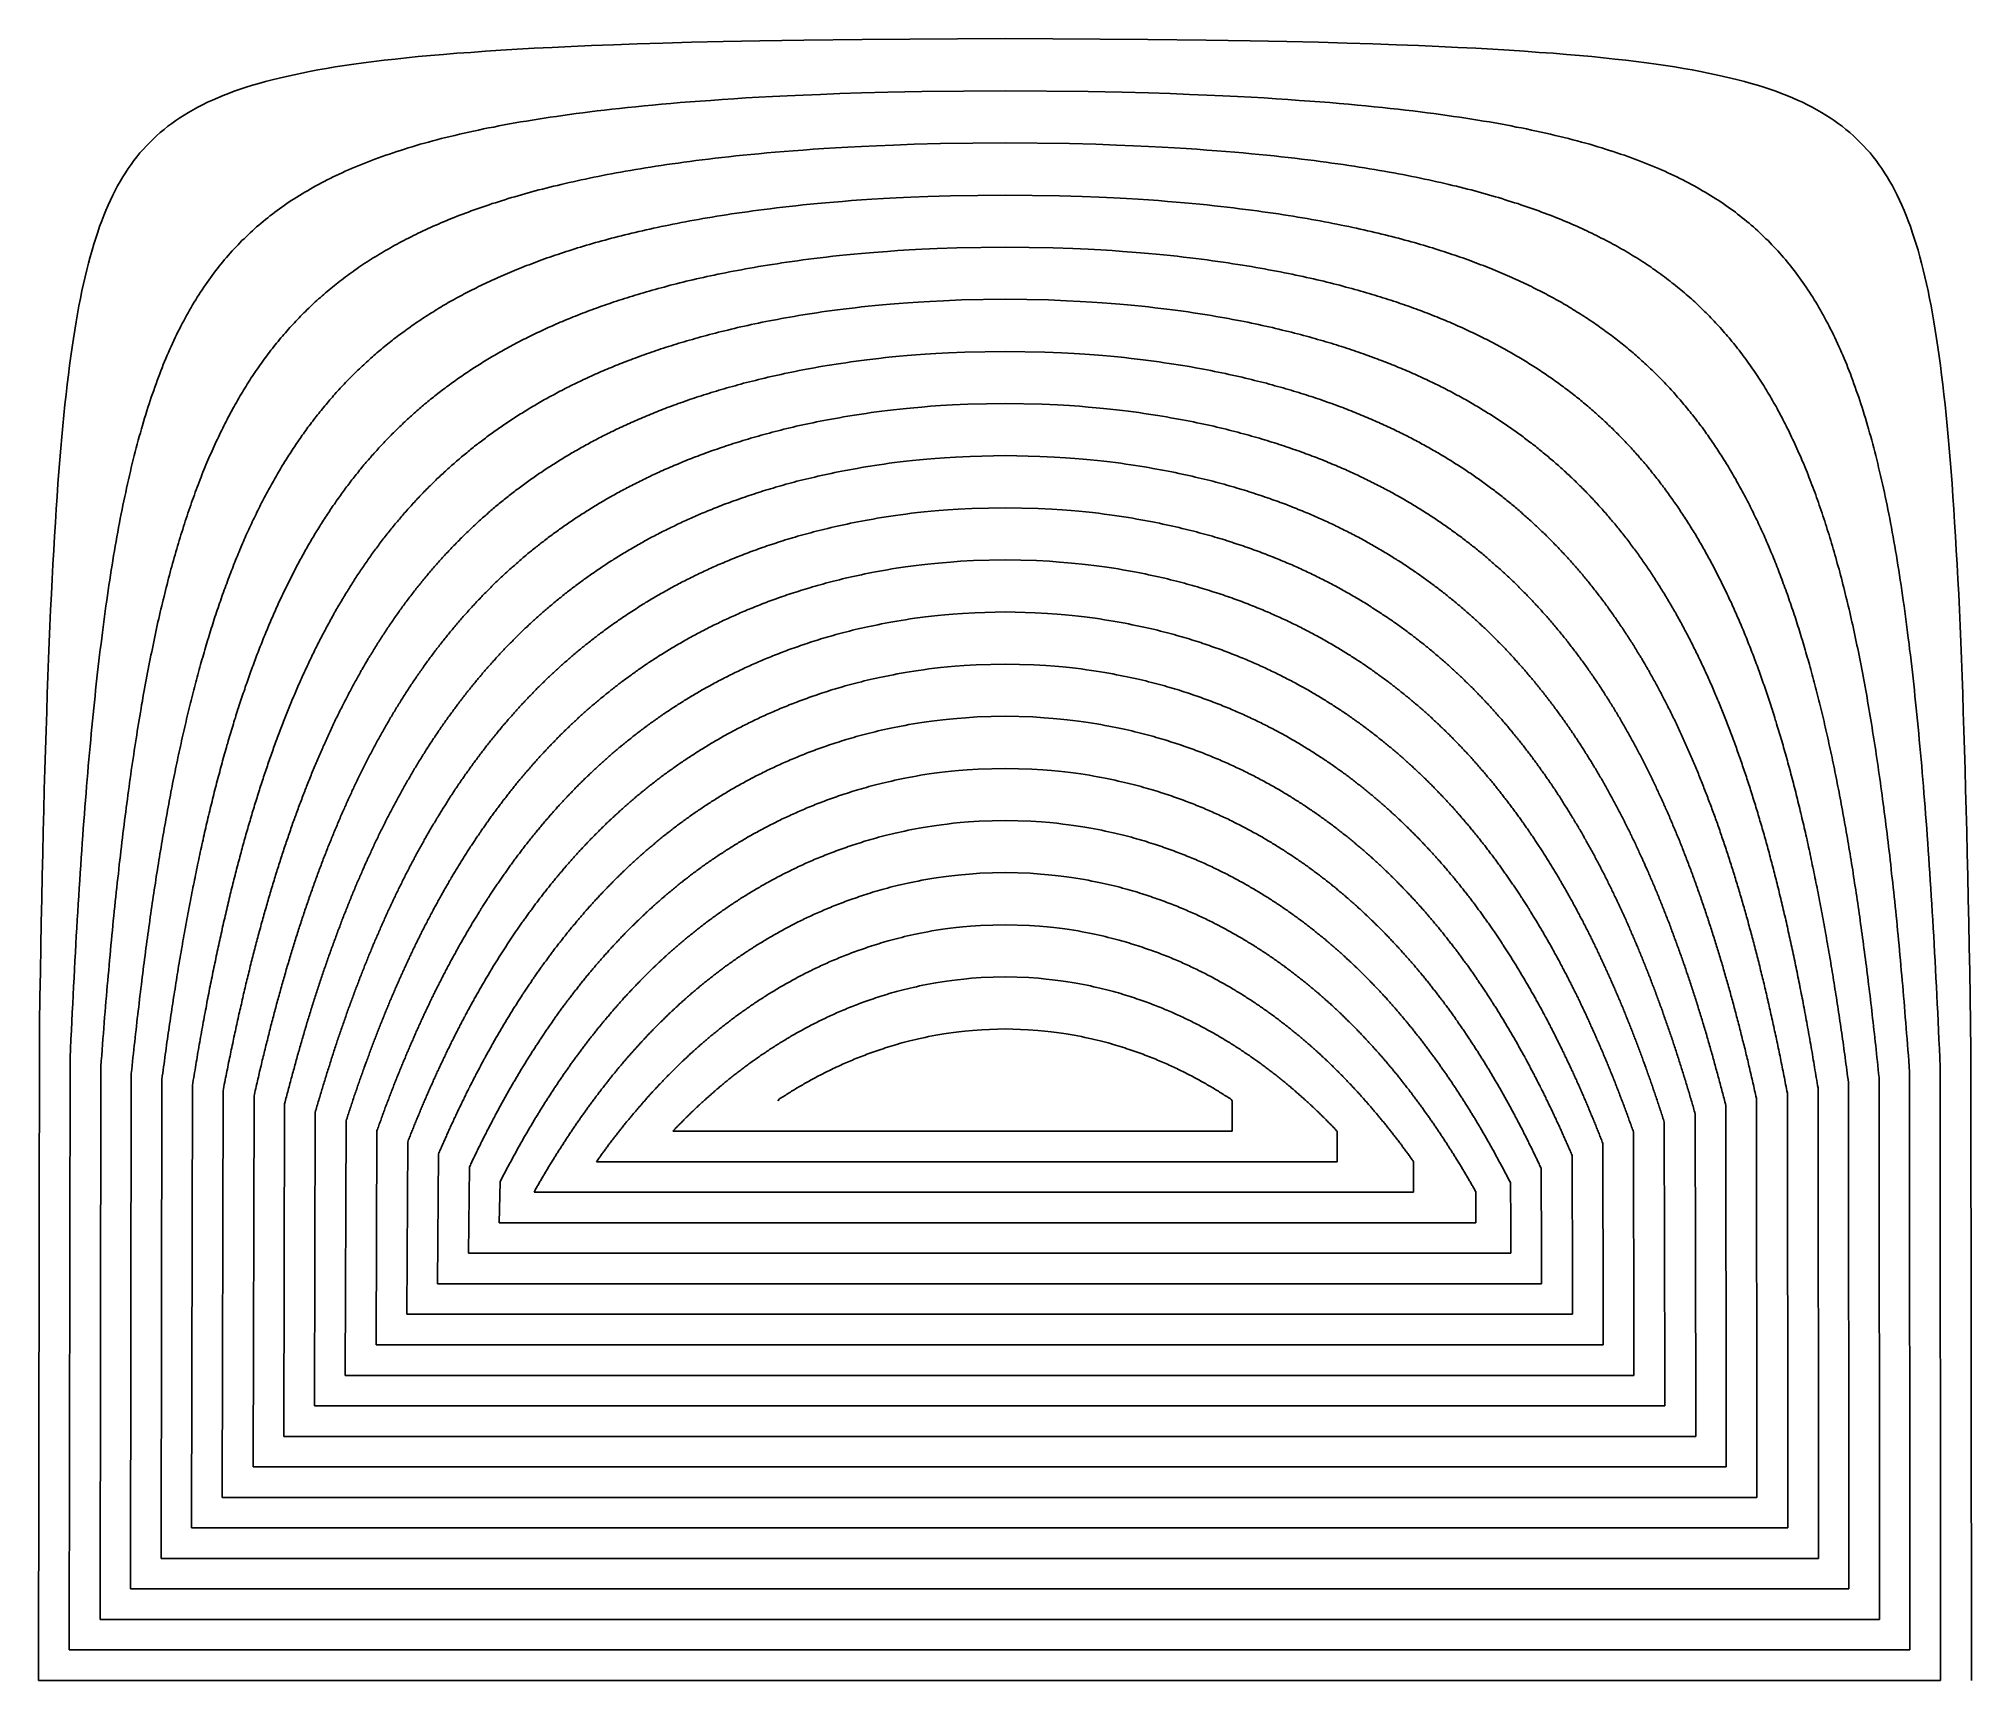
# Model space of a CAD drawing. Extents: x 2 to 198, y -170 to -3.
import ezdxf

# ---------------------------------------------------------------- set-up
doc = ezdxf.new("R2010")
doc.units = 0
doc.layers.add('MyLines', color=7, linetype='Continuous')

msp = doc.modelspace()

# ---------------------------------------------------------------- linework, layer by layer
at = {"layer": 'MyLines'}
for p, q in [((48.51, -3.83), (46.95, -3.93)), ((50.16, -3.73), (48.51, -3.83)), ((51.89, -3.63), (50.16, -3.73)), ((53.72, -3.54), (51.89, -3.63)), ((55.67, -3.45), (53.72, -3.54)), ((57.74, -3.36), (55.67, -3.45)), ((59.97, -3.27), (57.74, -3.36)), ((62.37, -3.18), (59.97, -3.27)), ((64.99, -3.1), (62.37, -3.18)), ((67.88, -3.02), (64.99, -3.1)), ((71.12, -2.94), (67.88, -3.02)), ((74.84, -2.87), (71.12, -2.94)), ((79.32, -2.79), (74.84, -2.87)), ((85.24, -2.72), (79.32, -2.79)), ((99.75, -2.65), (85.24, -2.72)), ((114.25, -2.72), (99.75, -2.65)), ((120.17, -2.79), (114.25, -2.72)), ((124.65, -2.87), (120.17, -2.79)), ((128.37, -2.94), (124.65, -2.87)), ((131.61, -3.02), (128.37, -2.94)), ((134.5, -3.1), (131.61, -3.02)), ((137.12, -3.18), (134.5, -3.1)), ((139.52, -3.27), (137.12, -3.18)), ((141.75, -3.36), (139.52, -3.27)), ((143.82, -3.45), (141.75, -3.36)), ((145.77, -3.54), (143.82, -3.45)), ((147.6, -3.63), (145.77, -3.54)), ((149.33, -3.73), (147.6, -3.63)), ((150.98, -3.83), (149.33, -3.73)), ((152.54, -3.93), (150.98, -3.83)), ((29.93, -5.83), (29.09, -5.99)), ((30.79, -5.68), (29.93, -5.83)), ((31.69, -5.53), (30.79, -5.68)), ((32.62, -5.39), (31.69, -5.53)), ((33.58, -5.25), (32.62, -5.39)), ((34.57, -5.11), (33.58, -5.25)), ((35.6, -4.98), (34.57, -5.11)), ((36.67, -4.85), (35.6, -4.98)), ((37.78, -4.73), (36.67, -4.85)), ((38.93, -4.6), (37.78, -4.73)), ((40.13, -4.48), (38.93, -4.6)), ((41.38, -4.37), (40.13, -4.48)), ((42.68, -4.25), (41.38, -4.37)), ((44.04, -4.14), (42.68, -4.25)), ((45.46, -4.04), (44.04, -4.14)), ((46.95, -3.93), (45.46, -4.04)), ((154.03, -4.04), (152.54, -3.93)), ((155.45, -4.14), (154.03, -4.04)), ((156.81, -4.25), (155.45, -4.14)), ((158.11, -4.37), (156.81, -4.25)), ((159.36, -4.48), (158.11, -4.37)), ((160.56, -4.6), (159.36, -4.48)), ((161.71, -4.73), (160.56, -4.6)), ((162.82, -4.85), (161.71, -4.73)), ((163.89, -4.98), (162.82, -4.85)), ((164.92, -5.11), (163.89, -4.98)), ((165.91, -5.25), (164.92, -5.11)), ((166.87, -5.39), (165.91, -5.25)), ((167.8, -5.53), (166.87, -5.39)), ((168.7, -5.68), (167.8, -5.53)), ((169.56, -5.83), (168.7, -5.68)), ((170.4, -5.99), (169.56, -5.83)), ((22.02, -7.79), (21.43, -8)), ((22.64, -7.59), (22.02, -7.79)), ((23.27, -7.39), (22.64, -7.59)), ((23.92, -7.2), (23.27, -7.39)), ((24.59, -7.01), (23.92, -7.2)), ((25.28, -6.83), (24.59, -7.01)), ((26, -6.65), (25.28, -6.83)), ((26.73, -6.48), (26, -6.65)), ((27.5, -6.31), (26.73, -6.48)), ((28.28, -6.15), (27.5, -6.31)), ((29.09, -5.99), (28.28, -6.15)), ((171.21, -6.15), (170.4, -5.99)), ((172, -6.31), (171.21, -6.15)), ((172.76, -6.48), (172, -6.31)), ((173.49, -6.65), (172.76, -6.48)), ((174.21, -6.83), (173.49, -6.65)), ((174.9, -7.01), (174.21, -6.83)), ((175.57, -7.2), (174.9, -7.01)), ((176.22, -7.39), (175.57, -7.2)), ((176.85, -7.59), (176.22, -7.39)), ((177.47, -7.79), (176.85, -7.59)), ((178.06, -8), (177.47, -7.79)), ((17.72, -9.62), (17.24, -9.87)), ((18.2, -9.37), (17.72, -9.62)), ((18.7, -9.12), (18.2, -9.37)), ((19.22, -8.89), (18.7, -9.12)), ((19.75, -8.66), (19.22, -8.89)), ((20.29, -8.43), (19.75, -8.66)), ((20.85, -8.21), (20.29, -8.43)), ((21.43, -8), (20.85, -8.21)), ((60.59, -9.74), (59.81, -9.83)), ((61.39, -9.65), (60.59, -9.74)), ((62.22, -9.57), (61.39, -9.65)), ((63.07, -9.48), (62.22, -9.57)), ((63.94, -9.4), (63.07, -9.48)), ((64.85, -9.32), (63.94, -9.4)), ((65.78, -9.24), (64.85, -9.32)), ((66.75, -9.15), (65.78, -9.24)), ((67.75, -9.07), (66.75, -9.15)), ((68.78, -8.99), (67.75, -9.07)), ((69.87, -8.92), (68.78, -8.99)), ((71, -8.84), (69.87, -8.92)), ((72.18, -8.76), (71, -8.84)), ((73.42, -8.68), (72.18, -8.76)), ((74.74, -8.61), (73.42, -8.68)), ((76.13, -8.53), (74.74, -8.61)), ((77.62, -8.45), (76.13, -8.53)), ((79.24, -8.38), (77.62, -8.45)), ((80.99, -8.31), (79.24, -8.38)), ((82.95, -8.23), (80.99, -8.31)), ((85.18, -8.16), (82.95, -8.23)), ((87.83, -8.09), (85.18, -8.16)), ((91.31, -8.02), (87.83, -8.09)), ((99.75, -7.95), (91.31, -8.02)), ((108.18, -8.02), (99.75, -7.95)), ((111.66, -8.09), (108.18, -8.02)), ((114.31, -8.16), (111.66, -8.09)), ((116.54, -8.23), (114.31, -8.16)), ((118.5, -8.31), (116.54, -8.23)), ((120.26, -8.38), (118.5, -8.31)), ((121.87, -8.45), (120.26, -8.38)), ((123.36, -8.53), (121.87, -8.45)), ((124.75, -8.61), (123.36, -8.53)), ((126.07, -8.68), (124.75, -8.61)), ((127.31, -8.76), (126.07, -8.68)), ((128.49, -8.84), (127.31, -8.76)), ((129.62, -8.92), (128.49, -8.84)), ((130.71, -8.99), (129.62, -8.92)), ((131.75, -9.07), (130.71, -8.99)), ((132.75, -9.15), (131.75, -9.07)), ((133.71, -9.24), (132.75, -9.15)), ((134.64, -9.32), (133.71, -9.24)), ((135.55, -9.4), (134.64, -9.32)), ((136.42, -9.48), (135.55, -9.4)), ((137.27, -9.57), (136.42, -9.48)), ((138.1, -9.65), (137.27, -9.57)), ((138.9, -9.74), (138.1, -9.65)), ((139.68, -9.83), (138.9, -9.74)), ((178.64, -8.21), (178.06, -8)), ((179.2, -8.43), (178.64, -8.21)), ((179.75, -8.66), (179.2, -8.43)), ((180.27, -8.89), (179.75, -8.66)), ((180.79, -9.12), (180.27, -8.89)), ((181.29, -9.37), (180.79, -9.12)), ((181.77, -9.62), (181.29, -9.37)), ((182.25, -9.87), (181.77, -9.62)), ((14.68, -11.56), (14.29, -11.87)), ((15.07, -11.26), (14.68, -11.56)), ((15.48, -10.97), (15.07, -11.26)), ((15.91, -10.69), (15.48, -10.97)), ((16.34, -10.41), (15.91, -10.69)), ((16.79, -10.14), (16.34, -10.41)), ((17.24, -9.87), (16.79, -10.14)), ((47.26, -11.73), (46.75, -11.83)), ((47.79, -11.63), (47.26, -11.73)), ((48.32, -11.52), (47.79, -11.63)), ((48.86, -11.42), (48.32, -11.52)), ((49.41, -11.32), (48.86, -11.42)), ((49.96, -11.22), (49.41, -11.32)), ((50.53, -11.12), (49.96, -11.22)), ((51.11, -11.02), (50.53, -11.12)), ((51.7, -10.93), (51.11, -11.02)), ((52.3, -10.83), (51.7, -10.93)), ((52.92, -10.74), (52.3, -10.83)), ((53.54, -10.64), (52.92, -10.74)), ((54.18, -10.55), (53.54, -10.64)), ((54.83, -10.45), (54.18, -10.55)), ((55.49, -10.36), (54.83, -10.45)), ((56.17, -10.27), (55.49, -10.36)), ((56.86, -10.18), (56.17, -10.27)), ((57.57, -10.09), (56.86, -10.18)), ((58.3, -10), (57.57, -10.09)), ((59.04, -9.91), (58.3, -10)), ((59.81, -9.83), (59.04, -9.91)), ((140.45, -9.91), (139.68, -9.83)), ((141.19, -10), (140.45, -9.91)), ((141.92, -10.09), (141.19, -10)), ((142.63, -10.18), (141.92, -10.09)), ((143.32, -10.27), (142.63, -10.18)), ((144, -10.36), (143.32, -10.27)), ((144.66, -10.45), (144, -10.36)), ((145.31, -10.55), (144.66, -10.45)), ((145.95, -10.64), (145.31, -10.55)), ((146.58, -10.74), (145.95, -10.64)), ((147.19, -10.83), (146.58, -10.74)), ((147.79, -10.93), (147.19, -10.83)), ((148.38, -11.02), (147.79, -10.93)), ((148.96, -11.12), (148.38, -11.02)), ((149.53, -11.22), (148.96, -11.12)), ((150.09, -11.32), (149.53, -11.22)), ((150.63, -11.42), (150.09, -11.32)), ((151.17, -11.52), (150.63, -11.42)), ((151.7, -11.63), (151.17, -11.52)), ((152.23, -11.73), (151.7, -11.63)), ((152.74, -11.83), (152.23, -11.73)), ((182.71, -10.14), (182.25, -9.87)), ((183.15, -10.41), (182.71, -10.14)), ((183.59, -10.69), (183.15, -10.41)), ((184.01, -10.97), (183.59, -10.69)), ((184.42, -11.26), (184.01, -10.97)), ((184.82, -11.56), (184.42, -11.26)), ((185.2, -11.87), (184.82, -11.56)), ((12.5, -13.54), (12.17, -13.9)), ((12.84, -13.19), (12.5, -13.54)), ((13.19, -12.85), (12.84, -13.19)), ((13.54, -12.51), (13.19, -12.85)), ((13.91, -12.19), (13.54, -12.51)), ((14.29, -11.87), (13.91, -12.19)), ((39.51, -13.63), (39.11, -13.75)), ((39.92, -13.51), (39.51, -13.63)), ((40.33, -13.39), (39.92, -13.51)), ((40.75, -13.28), (40.33, -13.39)), ((41.17, -13.16), (40.75, -13.28)), ((41.6, -13.04), (41.17, -13.16)), ((42.03, -12.93), (41.6, -13.04)), ((42.47, -12.81), (42.03, -12.93)), ((42.92, -12.7), (42.47, -12.81)), ((43.37, -12.59), (42.92, -12.7)), ((43.84, -12.48), (43.37, -12.59)), ((44.3, -12.37), (43.84, -12.48)), ((44.78, -12.26), (44.3, -12.37)), ((45.26, -12.15), (44.78, -12.26)), ((45.75, -12.04), (45.26, -12.15)), ((46.25, -11.94), (45.75, -12.04)), ((46.75, -11.83), (46.25, -11.94)), ((82.52, -13.75), (81.35, -13.82)), ((83.79, -13.67), (82.52, -13.75)), ((85.17, -13.6), (83.79, -13.67)), ((86.69, -13.53), (85.17, -13.6)), ((88.43, -13.46), (86.69, -13.53)), ((90.5, -13.39), (88.43, -13.46)), ((93.2, -13.31), (90.5, -13.39)), ((99.75, -13.24), (93.2, -13.31)), ((106.29, -13.31), (99.75, -13.24)), ((108.99, -13.39), (106.29, -13.31)), ((111.06, -13.46), (108.99, -13.39)), ((112.8, -13.53), (111.06, -13.46)), ((114.33, -13.6), (112.8, -13.53)), ((115.7, -13.67), (114.33, -13.6)), ((116.97, -13.75), (115.7, -13.67)), ((118.14, -13.82), (116.97, -13.75)), ((153.25, -11.94), (152.74, -11.83)), ((153.74, -12.04), (153.25, -11.94)), ((154.23, -12.15), (153.74, -12.04)), ((154.71, -12.26), (154.23, -12.15)), ((155.19, -12.37), (154.71, -12.26)), ((155.66, -12.48), (155.19, -12.37)), ((156.12, -12.59), (155.66, -12.48)), ((156.57, -12.7), (156.12, -12.59)), ((157.02, -12.81), (156.57, -12.7)), ((157.46, -12.93), (157.02, -12.81)), ((157.89, -13.04), (157.46, -12.93)), ((158.32, -13.16), (157.89, -13.04)), ((158.75, -13.28), (158.32, -13.16)), ((159.16, -13.39), (158.75, -13.28)), ((159.57, -13.51), (159.16, -13.39)), ((159.98, -13.63), (159.57, -13.51)), ((160.38, -13.75), (159.98, -13.63)), ((185.58, -12.19), (185.2, -11.87)), ((185.95, -12.51), (185.58, -12.19)), ((186.3, -12.85), (185.95, -12.51)), ((186.65, -13.19), (186.3, -12.85)), ((186.99, -13.54), (186.65, -13.19)), ((187.32, -13.9), (186.99, -13.54)), ((10.94, -15.45), (10.66, -15.86)), ((11.24, -15.04), (10.94, -15.45)), ((11.54, -14.65), (11.24, -15.04)), ((11.85, -14.27), (11.54, -14.65)), ((12.17, -13.9), (11.85, -14.27)), ((33.68, -15.71), (33.35, -15.85)), ((34.01, -15.57), (33.68, -15.71)), ((34.35, -15.43), (34.01, -15.57)), ((34.69, -15.3), (34.35, -15.43)), ((35.03, -15.16), (34.69, -15.3)), ((35.38, -15.03), (35.03, -15.16)), ((35.73, -14.89), (35.38, -15.03)), ((36.09, -14.76), (35.73, -14.89)), ((36.45, -14.63), (36.09, -14.76)), ((36.82, -14.5), (36.45, -14.63)), ((37.19, -14.38), (36.82, -14.5)), ((37.56, -14.25), (37.19, -14.38)), ((37.94, -14.12), (37.56, -14.25)), ((38.33, -14), (37.94, -14.12)), ((38.72, -13.88), (38.33, -14)), ((39.11, -13.75), (38.72, -13.88)), ((63.74, -15.7), (63.21, -15.78)), ((64.27, -15.62), (63.74, -15.7)), ((64.82, -15.54), (64.27, -15.62)), ((65.37, -15.45), (64.82, -15.54)), ((65.94, -15.37), (65.37, -15.45)), ((66.52, -15.29), (65.94, -15.37)), ((67.11, -15.21), (66.52, -15.29)), ((67.72, -15.13), (67.11, -15.21)), ((68.34, -15.05), (67.72, -15.13)), ((68.97, -14.97), (68.34, -15.05)), ((69.62, -14.89), (68.97, -14.97)), ((70.29, -14.81), (69.62, -14.89)), ((70.97, -14.73), (70.29, -14.81)), ((71.68, -14.65), (70.97, -14.73)), ((72.4, -14.57), (71.68, -14.65)), ((73.15, -14.5), (72.4, -14.57)), ((73.92, -14.42), (73.15, -14.5)), ((74.72, -14.34), (73.92, -14.42)), ((75.54, -14.27), (74.72, -14.34)), ((76.4, -14.19), (75.54, -14.27)), ((77.3, -14.12), (76.4, -14.19)), ((78.23, -14.04), (77.3, -14.12)), ((79.22, -13.97), (78.23, -14.04)), ((80.25, -13.89), (79.22, -13.97)), ((81.35, -13.82), (80.25, -13.89)), ((119.24, -13.89), (118.14, -13.82)), ((120.27, -13.97), (119.24, -13.89)), ((121.26, -14.04), (120.27, -13.97)), ((122.19, -14.12), (121.26, -14.04)), ((123.09, -14.19), (122.19, -14.12)), ((123.95, -14.27), (123.09, -14.19)), ((124.78, -14.34), (123.95, -14.27)), ((125.57, -14.42), (124.78, -14.34)), ((126.34, -14.5), (125.57, -14.42)), ((127.09, -14.57), (126.34, -14.5)), ((127.82, -14.65), (127.09, -14.57)), ((128.52, -14.73), (127.82, -14.65)), ((129.2, -14.81), (128.52, -14.73)), ((129.87, -14.89), (129.2, -14.81)), ((130.52, -14.97), (129.87, -14.89)), ((131.15, -15.05), (130.52, -14.97)), ((131.77, -15.13), (131.15, -15.05)), ((132.38, -15.21), (131.77, -15.13)), ((132.97, -15.29), (132.38, -15.21)), ((133.55, -15.37), (132.97, -15.29)), ((134.12, -15.45), (133.55, -15.37)), ((134.67, -15.54), (134.12, -15.45)), ((135.22, -15.62), (134.67, -15.54)), ((135.75, -15.7), (135.22, -15.62)), ((136.28, -15.78), (135.75, -15.7)), ((160.77, -13.88), (160.38, -13.75)), ((161.16, -14), (160.77, -13.88)), ((161.55, -14.12), (161.16, -14)), ((161.93, -14.25), (161.55, -14.12)), ((162.3, -14.38), (161.93, -14.25)), ((162.68, -14.5), (162.3, -14.38)), ((163.04, -14.63), (162.68, -14.5)), ((163.4, -14.76), (163.04, -14.63)), ((163.76, -14.89), (163.4, -14.76)), ((164.11, -15.03), (163.76, -14.89)), ((164.46, -15.16), (164.11, -15.03)), ((164.8, -15.3), (164.46, -15.16)), ((165.14, -15.43), (164.8, -15.3)), ((165.48, -15.57), (165.14, -15.43)), ((165.81, -15.71), (165.48, -15.57)), ((166.14, -15.85), (165.81, -15.71)), ((187.64, -14.27), (187.32, -13.9)), ((187.95, -14.65), (187.64, -14.27)), ((188.25, -15.04), (187.95, -14.65)), ((188.55, -15.45), (188.25, -15.04)), ((188.83, -15.86), (188.55, -15.45)), ((9.58, -17.62), (9.33, -18.09)), ((9.84, -17.16), (9.58, -17.62)), ((10.11, -16.71), (9.84, -17.16)), ((10.38, -16.28), (10.11, -16.71)), ((10.66, -15.86), (10.38, -16.28)), ((29.71, -17.62), (29.42, -17.78)), ((29.99, -17.47), (29.71, -17.62)), ((30.28, -17.31), (29.99, -17.47)), ((30.57, -17.16), (30.28, -17.31)), ((30.87, -17.01), (30.57, -17.16)), ((31.16, -16.86), (30.87, -17.01)), ((31.47, -16.71), (31.16, -16.86)), ((31.77, -16.56), (31.47, -16.71)), ((32.08, -16.42), (31.77, -16.56)), ((32.39, -16.27), (32.08, -16.42)), ((32.71, -16.13), (32.39, -16.27)), ((33.03, -15.99), (32.71, -16.13)), ((33.35, -15.85), (33.03, -15.99)), ((53.88, -17.65), (53.5, -17.74)), ((54.27, -17.56), (53.88, -17.65)), ((54.66, -17.46), (54.27, -17.56)), ((55.06, -17.37), (54.66, -17.46)), ((55.46, -17.28), (55.06, -17.37)), ((55.86, -17.19), (55.46, -17.28)), ((56.27, -17.1), (55.86, -17.19)), ((56.69, -17.01), (56.27, -17.1)), ((57.11, -16.92), (56.69, -17.01)), ((57.54, -16.83), (57.11, -16.92)), ((57.97, -16.74), (57.54, -16.83)), ((58.41, -16.65), (57.97, -16.74)), ((58.86, -16.56), (58.41, -16.65)), ((59.31, -16.47), (58.86, -16.56)), ((59.77, -16.38), (59.31, -16.47)), ((60.24, -16.3), (59.77, -16.38)), ((60.72, -16.21), (60.24, -16.3)), ((61.2, -16.12), (60.72, -16.21)), ((61.69, -16.04), (61.2, -16.12)), ((62.19, -15.95), (61.69, -16.04)), ((62.7, -15.87), (62.19, -15.95)), ((63.21, -15.78), (62.7, -15.87)), ((136.8, -15.87), (136.28, -15.78)), ((137.3, -15.95), (136.8, -15.87)), ((137.8, -16.04), (137.3, -15.95)), ((138.29, -16.12), (137.8, -16.04)), ((138.77, -16.21), (138.29, -16.12)), ((139.25, -16.3), (138.77, -16.21)), ((139.72, -16.38), (139.25, -16.3)), ((140.18, -16.47), (139.72, -16.38)), ((140.63, -16.56), (140.18, -16.47)), ((141.08, -16.65), (140.63, -16.56)), ((141.52, -16.74), (141.08, -16.65)), ((141.95, -16.83), (141.52, -16.74)), ((142.38, -16.92), (141.95, -16.83)), ((142.8, -17.01), (142.38, -16.92)), ((143.22, -17.1), (142.8, -17.01)), ((143.63, -17.19), (143.22, -17.1)), ((144.03, -17.28), (143.63, -17.19)), ((144.44, -17.37), (144.03, -17.28)), ((144.83, -17.46), (144.44, -17.37)), ((145.22, -17.56), (144.83, -17.46)), ((145.61, -17.65), (145.22, -17.56)), ((145.99, -17.74), (145.61, -17.65)), ((166.46, -15.99), (166.14, -15.85)), ((166.78, -16.13), (166.46, -15.99)), ((167.1, -16.27), (166.78, -16.13)), ((167.41, -16.42), (167.1, -16.27)), ((167.72, -16.56), (167.41, -16.42)), ((168.02, -16.71), (167.72, -16.56)), ((168.33, -16.86), (168.02, -16.71)), ((168.62, -17.01), (168.33, -16.86)), ((168.92, -17.16), (168.62, -17.01)), ((169.21, -17.31), (168.92, -17.16)), ((169.5, -17.47), (169.21, -17.31)), ((169.79, -17.62), (169.5, -17.47)), ((170.07, -17.78), (169.79, -17.62)), ((189.11, -16.28), (188.83, -15.86)), ((189.39, -16.71), (189.11, -16.28)), ((189.65, -17.16), (189.39, -16.71)), ((189.91, -17.62), (189.65, -17.16)), ((190.16, -18.09), (189.91, -17.62)), ((8.62, -19.57), (8.39, -20.1)), ((8.85, -19.07), (8.62, -19.57)), ((9.09, -18.57), (8.85, -19.07)), ((9.33, -18.09), (9.09, -18.57)), ((26.51, -19.6), (26.26, -19.77)), ((26.76, -19.42), (26.51, -19.6)), ((27.02, -19.25), (26.76, -19.42)), ((27.27, -19.08), (27.02, -19.25)), ((27.53, -18.92), (27.27, -19.08)), ((27.79, -18.75), (27.53, -18.92)), ((28.06, -18.58), (27.79, -18.75)), ((28.32, -18.42), (28.06, -18.58)), ((28.59, -18.26), (28.32, -18.42)), ((28.87, -18.1), (28.59, -18.26)), ((29.14, -17.94), (28.87, -18.1)), ((29.42, -17.78), (29.14, -17.94)), ((47.02, -19.63), (46.71, -19.74)), ((47.33, -19.53), (47.02, -19.63)), ((47.64, -19.42), (47.33, -19.53)), ((47.96, -19.32), (47.64, -19.42)), ((48.28, -19.22), (47.96, -19.32)), ((48.6, -19.12), (48.28, -19.22)), ((48.93, -19.02), (48.6, -19.12)), ((49.26, -18.91), (48.93, -19.02)), ((49.59, -18.81), (49.26, -18.91)), ((49.93, -18.71), (49.59, -18.81)), ((50.27, -18.61), (49.93, -18.71)), ((50.61, -18.52), (50.27, -18.61)), ((50.96, -18.42), (50.61, -18.52)), ((51.31, -18.32), (50.96, -18.42)), ((51.66, -18.22), (51.31, -18.32)), ((52.02, -18.13), (51.66, -18.22)), ((52.39, -18.03), (52.02, -18.13)), ((52.75, -17.93), (52.39, -18.03)), ((53.13, -17.84), (52.75, -17.93)), ((53.5, -17.74), (53.13, -17.84)), ((78.5, -19.63), (77.82, -19.7)), ((79.21, -19.55), (78.5, -19.63)), ((79.94, -19.48), (79.21, -19.55)), ((80.71, -19.41), (79.94, -19.48)), ((81.51, -19.33), (80.71, -19.41)), ((82.35, -19.26), (81.51, -19.33)), ((83.23, -19.19), (82.35, -19.26)), ((84.16, -19.11), (83.23, -19.19)), ((85.16, -19.04), (84.16, -19.11)), ((86.23, -18.97), (85.16, -19.04)), ((87.4, -18.9), (86.23, -18.97)), ((88.7, -18.83), (87.4, -18.9)), ((90.17, -18.75), (88.7, -18.83)), ((91.92, -18.68), (90.17, -18.75)), ((94.21, -18.61), (91.92, -18.68)), ((99.75, -18.54), (94.21, -18.61)), ((105.28, -18.61), (99.75, -18.54)), ((107.57, -18.68), (105.28, -18.61)), ((109.32, -18.75), (107.57, -18.68)), ((110.79, -18.83), (109.32, -18.75)), ((112.09, -18.9), (110.79, -18.83)), ((113.26, -18.97), (112.09, -18.9)), ((114.33, -19.04), (113.26, -18.97)), ((115.33, -19.11), (114.33, -19.04)), ((116.26, -19.19), (115.33, -19.11)), ((117.15, -19.26), (116.26, -19.19)), ((117.98, -19.33), (117.15, -19.26)), ((118.78, -19.41), (117.98, -19.33)), ((119.55, -19.48), (118.78, -19.41)), ((120.28, -19.55), (119.55, -19.48)), ((120.99, -19.63), (120.28, -19.55)), ((121.67, -19.7), (120.99, -19.63)), ((146.36, -17.84), (145.99, -17.74)), ((146.74, -17.93), (146.36, -17.84)), ((147.1, -18.03), (146.74, -17.93)), ((147.47, -18.13), (147.1, -18.03)), ((147.83, -18.22), (147.47, -18.13)), ((148.18, -18.32), (147.83, -18.22)), ((148.53, -18.42), (148.18, -18.32)), ((148.88, -18.52), (148.53, -18.42)), ((149.23, -18.61), (148.88, -18.52)), ((149.57, -18.71), (149.23, -18.61)), ((149.9, -18.81), (149.57, -18.71)), ((150.24, -18.91), (149.9, -18.81)), ((150.56, -19.02), (150.24, -18.91)), ((150.89, -19.12), (150.56, -19.02)), ((151.21, -19.22), (150.89, -19.12)), ((151.53, -19.32), (151.21, -19.22)), ((151.85, -19.42), (151.53, -19.32)), ((152.16, -19.53), (151.85, -19.42)), ((152.47, -19.63), (152.16, -19.53)), ((152.78, -19.74), (152.47, -19.63)), ((170.35, -17.94), (170.07, -17.78)), ((170.62, -18.1), (170.35, -17.94)), ((170.9, -18.26), (170.62, -18.1)), ((171.17, -18.42), (170.9, -18.26)), ((171.43, -18.58), (171.17, -18.42)), ((171.7, -18.75), (171.43, -18.58)), ((171.96, -18.92), (171.7, -18.75)), ((172.22, -19.08), (171.96, -18.92)), ((172.48, -19.25), (172.22, -19.08)), ((172.73, -19.42), (172.48, -19.25)), ((172.98, -19.6), (172.73, -19.42)), ((173.23, -19.77), (172.98, -19.6)), ((190.4, -18.57), (190.16, -18.09)), ((190.64, -19.07), (190.4, -18.57)), ((190.87, -19.57), (190.64, -19.07)), ((191.1, -20.1), (190.87, -19.57)), ((7.96, -21.18), (7.75, -21.75)), ((8.17, -20.63), (7.96, -21.18)), ((8.39, -20.1), (8.17, -20.63)), ((23.92, -21.6), (23.7, -21.79)), ((24.15, -21.41), (23.92, -21.6)), ((24.37, -21.22), (24.15, -21.41)), ((24.6, -21.03), (24.37, -21.22)), ((24.83, -20.85), (24.6, -21.03)), ((25.06, -20.67), (24.83, -20.85)), ((25.3, -20.48), (25.06, -20.67)), ((25.54, -20.3), (25.3, -20.48)), ((25.78, -20.12), (25.54, -20.3)), ((26.02, -19.95), (25.78, -20.12)), ((26.26, -19.77), (26.02, -19.95)), ((42.17, -21.49), (41.9, -21.6)), ((42.43, -21.38), (42.17, -21.49)), ((42.7, -21.26), (42.43, -21.38)), ((42.97, -21.15), (42.7, -21.26)), ((43.24, -21.04), (42.97, -21.15)), ((43.52, -20.93), (43.24, -21.04)), ((43.79, -20.81), (43.52, -20.93)), ((44.07, -20.7), (43.79, -20.81)), ((44.36, -20.59), (44.07, -20.7)), ((44.64, -20.49), (44.36, -20.59)), ((44.93, -20.38), (44.64, -20.49)), ((45.22, -20.27), (44.93, -20.38)), ((45.51, -20.16), (45.22, -20.27)), ((45.81, -20.05), (45.51, -20.16)), ((46.11, -19.95), (45.81, -20.05)), ((46.41, -19.84), (46.11, -19.95)), ((46.71, -19.74), (46.41, -19.84)), ((65.6, -21.59), (65.2, -21.67)), ((66.01, -21.51), (65.6, -21.59)), ((66.43, -21.42), (66.01, -21.51)), ((66.85, -21.34), (66.43, -21.42)), ((67.27, -21.26), (66.85, -21.34)), ((67.71, -21.18), (67.27, -21.26)), ((68.15, -21.1), (67.71, -21.18)), ((68.6, -21.02), (68.15, -21.1)), ((69.05, -20.94), (68.6, -21.02)), ((69.52, -20.86), (69.05, -20.94)), ((69.99, -20.78), (69.52, -20.86)), ((70.47, -20.7), (69.99, -20.78)), ((70.96, -20.62), (70.47, -20.7)), ((71.46, -20.55), (70.96, -20.62)), ((71.97, -20.47), (71.46, -20.55)), ((72.49, -20.39), (71.97, -20.47)), ((73.03, -20.31), (72.49, -20.39)), ((73.57, -20.24), (73.03, -20.31)), ((74.13, -20.16), (73.57, -20.24)), ((74.71, -20.08), (74.13, -20.16)), ((75.29, -20.01), (74.71, -20.08)), ((75.9, -19.93), (75.29, -20.01)), ((76.52, -19.85), (75.9, -19.93)), ((77.16, -19.78), (76.52, -19.85)), ((77.82, -19.7), (77.16, -19.78)), ((122.33, -19.78), (121.67, -19.7)), ((122.97, -19.85), (122.33, -19.78)), ((123.59, -19.93), (122.97, -19.85)), ((124.2, -20.01), (123.59, -19.93)), ((124.79, -20.08), (124.2, -20.01)), ((125.36, -20.16), (124.79, -20.08)), ((125.92, -20.24), (125.36, -20.16)), ((126.46, -20.31), (125.92, -20.24)), ((127, -20.39), (126.46, -20.31)), ((127.52, -20.47), (127, -20.39)), ((128.03, -20.55), (127.52, -20.47)), ((128.53, -20.62), (128.03, -20.55)), ((129.02, -20.7), (128.53, -20.62)), ((129.5, -20.78), (129.02, -20.7)), ((129.97, -20.86), (129.5, -20.78)), ((130.44, -20.94), (129.97, -20.86)), ((130.9, -21.02), (130.44, -20.94)), ((131.34, -21.1), (130.9, -21.02)), ((131.78, -21.18), (131.34, -21.1)), ((132.22, -21.26), (131.78, -21.18)), ((132.64, -21.34), (132.22, -21.26)), ((133.07, -21.42), (132.64, -21.34)), ((133.48, -21.51), (133.07, -21.42)), ((133.89, -21.59), (133.48, -21.51)), ((134.29, -21.67), (133.89, -21.59)), ((153.08, -19.84), (152.78, -19.74)), ((153.39, -19.95), (153.08, -19.84)), ((153.68, -20.05), (153.39, -19.95)), ((153.98, -20.16), (153.68, -20.05)), ((154.27, -20.27), (153.98, -20.16)), ((154.56, -20.38), (154.27, -20.27)), ((154.85, -20.49), (154.56, -20.38)), ((155.14, -20.59), (154.85, -20.49)), ((155.42, -20.7), (155.14, -20.59)), ((155.7, -20.81), (155.42, -20.7)), ((155.98, -20.93), (155.7, -20.81)), ((156.25, -21.04), (155.98, -20.93)), ((156.52, -21.15), (156.25, -21.04)), ((156.79, -21.26), (156.52, -21.15)), ((157.06, -21.38), (156.79, -21.26)), ((157.33, -21.49), (157.06, -21.38)), ((157.59, -21.6), (157.33, -21.49)), ((173.47, -19.95), (173.23, -19.77)), ((173.72, -20.12), (173.47, -19.95)), ((173.96, -20.3), (173.72, -20.12)), ((174.19, -20.48), (173.96, -20.3)), ((174.43, -20.67), (174.19, -20.48)), ((174.66, -20.85), (174.43, -20.67)), ((174.89, -21.03), (174.66, -20.85)), ((175.12, -21.22), (174.89, -21.03)), ((175.35, -21.41), (175.12, -21.22)), ((175.57, -21.6), (175.35, -21.41)), ((175.79, -21.79), (175.57, -21.6)), ((191.32, -20.63), (191.1, -20.1)), ((191.53, -21.18), (191.32, -20.63)), ((191.74, -21.75), (191.53, -21.18)), ((7.16, -23.53), (6.98, -24.16)), ((7.35, -22.92), (7.16, -23.53)), ((7.55, -22.33), (7.35, -22.92)), ((7.75, -21.75), (7.55, -22.33)), ((22.01, -23.39), (21.81, -23.6)), ((22.21, -23.18), (22.01, -23.39)), ((22.42, -22.98), (22.21, -23.18)), ((22.63, -22.78), (22.42, -22.98)), ((22.84, -22.58), (22.63, -22.78)), ((23.05, -22.38), (22.84, -22.58)), ((23.27, -22.18), (23.05, -22.38)), ((23.48, -21.99), (23.27, -22.18)), ((23.7, -21.79), (23.48, -21.99)), ((37.97, -23.52), (37.74, -23.65)), ((38.2, -23.4), (37.97, -23.52)), ((38.44, -23.27), (38.2, -23.4)), ((38.67, -23.15), (38.44, -23.27)), ((38.91, -23.03), (38.67, -23.15)), ((39.15, -22.91), (38.91, -23.03)), ((39.39, -22.78), (39.15, -22.91)), ((39.63, -22.66), (39.39, -22.78)), ((39.87, -22.54), (39.63, -22.66)), ((40.12, -22.42), (39.87, -22.54)), ((40.37, -22.3), (40.12, -22.42)), ((40.62, -22.19), (40.37, -22.3)), ((40.87, -22.07), (40.62, -22.19)), ((41.13, -21.95), (40.87, -22.07)), ((41.38, -21.84), (41.13, -21.95)), ((41.64, -21.72), (41.38, -21.84)), ((41.9, -21.6), (41.64, -21.72)), ((57.53, -23.56), (57.22, -23.65)), ((57.83, -23.47), (57.53, -23.56)), ((58.15, -23.38), (57.83, -23.47)), ((58.46, -23.29), (58.15, -23.38)), ((58.78, -23.2), (58.46, -23.29)), ((59.11, -23.12), (58.78, -23.2)), ((59.43, -23.03), (59.11, -23.12)), ((59.76, -22.94), (59.43, -23.03)), ((60.09, -22.85), (59.76, -22.94)), ((60.43, -22.77), (60.09, -22.85)), ((60.77, -22.68), (60.43, -22.77)), ((61.12, -22.59), (60.77, -22.68)), ((61.46, -22.51), (61.12, -22.59)), ((61.82, -22.42), (61.46, -22.51)), ((62.17, -22.34), (61.82, -22.42)), ((62.54, -22.25), (62.17, -22.34)), ((62.9, -22.17), (62.54, -22.25)), ((63.27, -22.09), (62.9, -22.17)), ((63.65, -22), (63.27, -22.09)), ((64.03, -21.92), (63.65, -22)), ((64.41, -21.83), (64.03, -21.92)), ((64.81, -21.75), (64.41, -21.83)), ((65.2, -21.67), (64.81, -21.75)), ((134.69, -21.75), (134.29, -21.67)), ((135.08, -21.83), (134.69, -21.75)), ((135.46, -21.92), (135.08, -21.83)), ((135.84, -22), (135.46, -21.92)), ((136.22, -22.09), (135.84, -22)), ((136.59, -22.17), (136.22, -22.09)), ((136.95, -22.25), (136.59, -22.17)), ((137.32, -22.34), (136.95, -22.25)), ((137.67, -22.42), (137.32, -22.34)), ((138.03, -22.51), (137.67, -22.42)), ((138.37, -22.59), (138.03, -22.51)), ((138.72, -22.68), (138.37, -22.59)), ((139.06, -22.77), (138.72, -22.68)), ((139.4, -22.85), (139.06, -22.77)), ((139.73, -22.94), (139.4, -22.85)), ((140.06, -23.03), (139.73, -22.94)), ((140.39, -23.12), (140.06, -23.03)), ((140.71, -23.2), (140.39, -23.12)), ((141.03, -23.29), (140.71, -23.2)), ((141.34, -23.38), (141.03, -23.29)), ((141.66, -23.47), (141.34, -23.38)), ((141.97, -23.56), (141.66, -23.47)), ((142.27, -23.65), (141.97, -23.56)), ((157.85, -21.72), (157.59, -21.6)), ((158.11, -21.84), (157.85, -21.72)), ((158.37, -21.95), (158.11, -21.84)), ((158.62, -22.07), (158.37, -21.95)), ((158.87, -22.19), (158.62, -22.07)), ((159.12, -22.3), (158.87, -22.19)), ((159.37, -22.42), (159.12, -22.3)), ((159.62, -22.54), (159.37, -22.42)), ((159.86, -22.66), (159.62, -22.54)), ((160.1, -22.78), (159.86, -22.66)), ((160.34, -22.91), (160.1, -22.78)), ((160.58, -23.03), (160.34, -22.91)), ((160.82, -23.15), (160.58, -23.03)), ((161.05, -23.27), (160.82, -23.15)), ((161.29, -23.4), (161.05, -23.27)), ((161.52, -23.52), (161.29, -23.4)), ((161.75, -23.65), (161.52, -23.52)), ((176.01, -21.99), (175.79, -21.79)), ((176.23, -22.18), (176.01, -21.99)), ((176.44, -22.38), (176.23, -22.18)), ((176.65, -22.58), (176.44, -22.38)), ((176.86, -22.78), (176.65, -22.58)), ((177.07, -22.98), (176.86, -22.78)), ((177.28, -23.18), (177.07, -22.98)), ((177.48, -23.39), (177.28, -23.18)), ((177.68, -23.6), (177.48, -23.39)), ((191.94, -22.33), (191.74, -21.75)), ((192.14, -22.92), (191.94, -22.33)), ((192.33, -23.53), (192.14, -22.92)), ((192.52, -24.16), (192.33, -23.53)), ((6.62, -25.47), (6.44, -26.15)), ((6.79, -24.81), (6.62, -25.47)), ((6.98, -24.16), (6.79, -24.81)), ((20.26, -25.33), (20.08, -25.56)), ((20.45, -25.11), (20.26, -25.33)), ((20.64, -24.89), (20.45, -25.11)), ((20.83, -24.67), (20.64, -24.89)), ((21.02, -24.45), (20.83, -24.67)), ((21.21, -24.23), (21.02, -24.45)), ((21.41, -24.02), (21.21, -24.23)), ((21.61, -23.81), (21.41, -24.02)), ((21.81, -23.6), (21.61, -23.81)), ((34.71, -25.48), (34.51, -25.61)), ((34.92, -25.34), (34.71, -25.48)), ((35.13, -25.21), (34.92, -25.34)), ((35.34, -25.07), (35.13, -25.21)), ((35.55, -24.94), (35.34, -25.07)), ((35.76, -24.81), (35.55, -24.94)), ((35.97, -24.68), (35.76, -24.81)), ((36.19, -24.55), (35.97, -24.68)), ((36.41, -24.42), (36.19, -24.55)), ((36.62, -24.29), (36.41, -24.42)), ((36.85, -24.16), (36.62, -24.29)), ((37.07, -24.03), (36.85, -24.16)), ((37.29, -23.9), (37.07, -24.03)), ((37.52, -23.77), (37.29, -23.9)), ((37.74, -23.65), (37.52, -23.77)), ((51.65, -25.52), (51.39, -25.62)), ((51.9, -25.42), (51.65, -25.52)), ((52.16, -25.32), (51.9, -25.42)), ((52.42, -25.23), (52.16, -25.32)), ((52.69, -25.13), (52.42, -25.23)), ((52.95, -25.04), (52.69, -25.13)), ((53.22, -24.94), (52.95, -25.04)), ((53.49, -24.85), (53.22, -24.94)), ((53.76, -24.75), (53.49, -24.85)), ((54.03, -24.66), (53.76, -24.75)), ((54.31, -24.57), (54.03, -24.66)), ((54.59, -24.47), (54.31, -24.57)), ((54.87, -24.38), (54.59, -24.47)), ((55.15, -24.29), (54.87, -24.38)), ((55.44, -24.2), (55.15, -24.29)), ((55.73, -24.1), (55.44, -24.2)), ((56.02, -24.01), (55.73, -24.1)), ((56.32, -23.92), (56.02, -24.01)), ((56.61, -23.83), (56.32, -23.92)), ((56.92, -23.74), (56.61, -23.83)), ((57.22, -23.65), (56.92, -23.74)), ((76.58, -25.52), (76.1, -25.59)), ((77.08, -25.44), (76.58, -25.52)), ((77.59, -25.37), (77.08, -25.44)), ((78.12, -25.29), (77.59, -25.37)), ((78.65, -25.22), (78.12, -25.29)), ((79.21, -25.14), (78.65, -25.22)), ((79.77, -25.07), (79.21, -25.14)), ((80.36, -24.99), (79.77, -25.07)), ((80.97, -24.92), (80.36, -24.99)), ((81.59, -24.85), (80.97, -24.92)), ((82.25, -24.77), (81.59, -24.85)), ((82.92, -24.7), (82.25, -24.77)), ((83.63, -24.63), (82.92, -24.7)), ((84.38, -24.55), (83.63, -24.63)), ((85.16, -24.48), (84.38, -24.55)), ((85.98, -24.41), (85.16, -24.48)), ((86.87, -24.34), (85.98, -24.41)), ((87.82, -24.27), (86.87, -24.34)), ((88.85, -24.19), (87.82, -24.27)), ((90, -24.12), (88.85, -24.19)), ((91.3, -24.05), (90, -24.12)), ((92.84, -23.98), (91.3, -24.05)), ((94.86, -23.91), (92.84, -23.98)), ((99.75, -23.84), (94.86, -23.91)), ((104.63, -23.91), (99.75, -23.84)), ((106.65, -23.98), (104.63, -23.91)), ((108.19, -24.05), (106.65, -23.98)), ((109.5, -24.12), (108.19, -24.05)), ((110.64, -24.19), (109.5, -24.12)), ((111.68, -24.27), (110.64, -24.19)), ((112.62, -24.34), (111.68, -24.27)), ((113.51, -24.41), (112.62, -24.34)), ((114.33, -24.48), (113.51, -24.41)), ((115.12, -24.55), (114.33, -24.48)), ((115.86, -24.63), (115.12, -24.55)), ((116.57, -24.7), (115.86, -24.63)), ((117.24, -24.77), (116.57, -24.7)), ((117.9, -24.85), (117.24, -24.77)), ((118.52, -24.92), (117.9, -24.85)), ((119.13, -24.99), (118.52, -24.92)), ((119.72, -25.07), (119.13, -24.99)), ((120.29, -25.14), (119.72, -25.07)), ((120.84, -25.22), (120.29, -25.14)), ((121.38, -25.29), (120.84, -25.22)), ((121.9, -25.37), (121.38, -25.29)), ((122.41, -25.44), (121.9, -25.37)), ((122.91, -25.52), (122.41, -25.44)), ((123.39, -25.59), (122.91, -25.52)), ((142.58, -23.74), (142.27, -23.65)), ((142.88, -23.83), (142.58, -23.74)), ((143.17, -23.92), (142.88, -23.83)), ((143.47, -24.01), (143.17, -23.92)), ((143.76, -24.1), (143.47, -24.01)), ((144.05, -24.2), (143.76, -24.1)), ((144.34, -24.29), (144.05, -24.2)), ((144.62, -24.38), (144.34, -24.29)), ((144.9, -24.47), (144.62, -24.38)), ((145.18, -24.57), (144.9, -24.47)), ((145.46, -24.66), (145.18, -24.57)), ((145.73, -24.75), (145.46, -24.66)), ((146, -24.85), (145.73, -24.75)), ((146.27, -24.94), (146, -24.85)), ((146.54, -25.04), (146.27, -24.94)), ((146.81, -25.13), (146.54, -25.04)), ((147.07, -25.23), (146.81, -25.13)), ((147.33, -25.32), (147.07, -25.23)), ((147.59, -25.42), (147.33, -25.32)), ((147.84, -25.52), (147.59, -25.42)), ((148.1, -25.62), (147.84, -25.52)), ((161.97, -23.77), (161.75, -23.65)), ((162.2, -23.9), (161.97, -23.77)), ((162.42, -24.03), (162.2, -23.9)), ((162.65, -24.16), (162.42, -24.03)), ((162.87, -24.29), (162.65, -24.16)), ((163.09, -24.42), (162.87, -24.29)), ((163.3, -24.55), (163.09, -24.42)), ((163.52, -24.68), (163.3, -24.55)), ((163.73, -24.81), (163.52, -24.68)), ((163.94, -24.94), (163.73, -24.81)), ((164.16, -25.07), (163.94, -24.94)), ((164.36, -25.21), (164.16, -25.07)), ((164.57, -25.34), (164.36, -25.21)), ((164.78, -25.48), (164.57, -25.34)), ((164.98, -25.61), (164.78, -25.48)), ((177.88, -23.81), (177.68, -23.6)), ((178.08, -24.02), (177.88, -23.81)), ((178.28, -24.23), (178.08, -24.02)), ((178.47, -24.45), (178.28, -24.23)), ((178.66, -24.67), (178.47, -24.45)), ((178.85, -24.89), (178.66, -24.67)), ((179.04, -25.11), (178.85, -24.89)), ((179.23, -25.33), (179.04, -25.11)), ((179.41, -25.56), (179.23, -25.33)), ((192.7, -24.81), (192.52, -24.16)), ((192.87, -25.47), (192.7, -24.81)), ((193.05, -26.15), (192.87, -25.47)), ((6.28, -26.84), (6.11, -27.56)), ((6.44, -26.15), (6.28, -26.84)), ((18.66, -27.43), (18.49, -27.67)), ((18.83, -27.19), (18.66, -27.43)), ((19.01, -26.95), (18.83, -27.19)), ((19.18, -26.71), (19.01, -26.95)), ((19.36, -26.48), (19.18, -26.71)), ((19.53, -26.24), (19.36, -26.48)), ((19.71, -26.01), (19.53, -26.24)), ((19.89, -25.78), (19.71, -26.01)), ((20.08, -25.56), (19.89, -25.78)), ((31.97, -27.45), (31.79, -27.59)), ((32.16, -27.3), (31.97, -27.45)), ((32.35, -27.16), (32.16, -27.3)), ((32.54, -27.01), (32.35, -27.16)), ((32.73, -26.87), (32.54, -27.01)), ((32.92, -26.73), (32.73, -26.87)), ((33.11, -26.58), (32.92, -26.73)), ((33.31, -26.44), (33.11, -26.58)), ((33.51, -26.3), (33.31, -26.44)), ((33.7, -26.16), (33.51, -26.3)), ((33.9, -26.03), (33.7, -26.16)), ((34.1, -25.89), (33.9, -26.03)), ((34.3, -25.75), (34.1, -25.89)), ((34.51, -25.61), (34.3, -25.75)), ((47.13, -27.43), (46.91, -27.53)), ((47.36, -27.33), (47.13, -27.43)), ((47.58, -27.22), (47.36, -27.33)), ((47.8, -27.12), (47.58, -27.22)), ((48.03, -27.02), (47.8, -27.12)), ((48.26, -26.91), (48.03, -27.02)), ((48.49, -26.81), (48.26, -26.91)), ((48.72, -26.71), (48.49, -26.81)), ((48.96, -26.61), (48.72, -26.71)), ((49.19, -26.51), (48.96, -26.61)), ((49.43, -26.41), (49.19, -26.51)), ((49.67, -26.31), (49.43, -26.41)), ((49.91, -26.21), (49.67, -26.31)), ((50.15, -26.11), (49.91, -26.21)), ((50.4, -26.01), (50.15, -26.11)), ((50.64, -25.91), (50.4, -26.01)), ((50.89, -25.81), (50.64, -25.91)), ((51.14, -25.71), (50.89, -25.81)), ((51.39, -25.62), (51.14, -25.71)), ((66.7, -27.48), (66.37, -27.56)), ((67.03, -27.4), (66.7, -27.48)), ((67.36, -27.31), (67.03, -27.4)), ((67.7, -27.23), (67.36, -27.31)), ((68.04, -27.15), (67.7, -27.23)), ((68.39, -27.07), (68.04, -27.15)), ((68.74, -26.99), (68.39, -27.07)), ((69.1, -26.91), (68.74, -26.99)), ((69.46, -26.83), (69.1, -26.91)), ((69.82, -26.75), (69.46, -26.83)), ((70.2, -26.68), (69.82, -26.75)), ((70.57, -26.6), (70.2, -26.68)), ((70.96, -26.52), (70.57, -26.6)), ((71.34, -26.44), (70.96, -26.52)), ((71.74, -26.36), (71.34, -26.44)), ((72.14, -26.28), (71.74, -26.36)), ((72.55, -26.21), (72.14, -26.28)), ((72.96, -26.13), (72.55, -26.21)), ((73.39, -26.05), (72.96, -26.13)), ((73.82, -25.97), (73.39, -26.05)), ((74.25, -25.9), (73.82, -25.97)), ((74.7, -25.82), (74.25, -25.9)), ((75.16, -25.74), (74.7, -25.82)), ((75.62, -25.67), (75.16, -25.74)), ((76.1, -25.59), (75.62, -25.67)), ((123.87, -25.67), (123.39, -25.59)), ((124.33, -25.74), (123.87, -25.67)), ((124.79, -25.82), (124.33, -25.74)), ((125.24, -25.9), (124.79, -25.82)), ((125.68, -25.97), (125.24, -25.9)), ((126.11, -26.05), (125.68, -25.97)), ((126.53, -26.13), (126.11, -26.05)), ((126.94, -26.21), (126.53, -26.13)), ((127.35, -26.28), (126.94, -26.21)), ((127.75, -26.36), (127.35, -26.28)), ((128.15, -26.44), (127.75, -26.36)), ((128.54, -26.52), (128.15, -26.44)), ((128.92, -26.6), (128.54, -26.52)), ((129.3, -26.68), (128.92, -26.6)), ((129.67, -26.75), (129.3, -26.68)), ((130.03, -26.83), (129.67, -26.75)), ((130.39, -26.91), (130.03, -26.83)), ((130.75, -26.99), (130.39, -26.91)), ((131.1, -27.07), (130.75, -26.99)), ((131.45, -27.15), (131.1, -27.07)), ((131.79, -27.23), (131.45, -27.15)), ((132.13, -27.31), (131.79, -27.23)), ((132.46, -27.4), (132.13, -27.31)), ((132.79, -27.48), (132.46, -27.4)), ((133.12, -27.56), (132.79, -27.48)), ((148.35, -25.71), (148.1, -25.62)), ((148.6, -25.81), (148.35, -25.71)), ((148.85, -25.91), (148.6, -25.81)), ((149.1, -26.01), (148.85, -25.91)), ((149.34, -26.11), (149.1, -26.01)), ((149.58, -26.21), (149.34, -26.11)), ((149.82, -26.31), (149.58, -26.21)), ((150.06, -26.41), (149.82, -26.31)), ((150.3, -26.51), (150.06, -26.41)), ((150.53, -26.61), (150.3, -26.51)), ((150.77, -26.71), (150.53, -26.61)), ((151, -26.81), (150.77, -26.71)), ((151.23, -26.91), (151, -26.81)), ((151.46, -27.02), (151.23, -26.91)), ((151.69, -27.12), (151.46, -27.02)), ((151.91, -27.22), (151.69, -27.12)), ((152.14, -27.33), (151.91, -27.22)), ((152.36, -27.43), (152.14, -27.33)), ((152.58, -27.53), (152.36, -27.43)), ((165.19, -25.75), (164.98, -25.61)), ((165.39, -25.89), (165.19, -25.75)), ((165.59, -26.03), (165.39, -25.89)), ((165.79, -26.16), (165.59, -26.03)), ((165.99, -26.3), (165.79, -26.16)), ((166.18, -26.44), (165.99, -26.3)), ((166.38, -26.58), (166.18, -26.44)), ((166.57, -26.73), (166.38, -26.58)), ((166.76, -26.87), (166.57, -26.73)), ((166.95, -27.01), (166.76, -26.87)), ((167.14, -27.16), (166.95, -27.01)), ((167.33, -27.3), (167.14, -27.16)), ((167.52, -27.45), (167.33, -27.3)), ((167.7, -27.59), (167.52, -27.45)), ((179.6, -25.78), (179.41, -25.56)), ((179.78, -26.01), (179.6, -25.78)), ((179.96, -26.24), (179.78, -26.01)), ((180.13, -26.48), (179.96, -26.24)), ((180.31, -26.71), (180.13, -26.48)), ((180.48, -26.95), (180.31, -26.71)), ((180.66, -27.19), (180.48, -26.95)), ((180.83, -27.43), (180.66, -27.19)), ((181, -27.67), (180.83, -27.43)), ((193.22, -26.84), (193.05, -26.15)), ((193.38, -27.56), (193.22, -26.84)), ((5.8, -29.05), (5.65, -29.82)), ((5.95, -28.29), (5.8, -29.05)), ((6.11, -27.56), (5.95, -28.29)), ((17.35, -29.44), (17.2, -29.7)), ((17.51, -29.18), (17.35, -29.44)), ((17.67, -28.93), (17.51, -29.18)), ((17.83, -28.67), (17.67, -28.93)), ((18, -28.42), (17.83, -28.67)), ((18.16, -28.17), (18, -28.42)), ((18.33, -27.92), (18.16, -28.17)), ((18.49, -27.67), (18.33, -27.92)), ((29.66, -29.41), (29.49, -29.57)), ((29.83, -29.26), (29.66, -29.41)), ((30, -29.1), (29.83, -29.26)), ((30.18, -28.95), (30, -29.1)), ((30.35, -28.79), (30.18, -28.95)), ((30.53, -28.64), (30.35, -28.79)), ((30.7, -28.49), (30.53, -28.64)), ((30.88, -28.34), (30.7, -28.49)), ((31.06, -28.19), (30.88, -28.34)), ((31.24, -28.04), (31.06, -28.19)), ((31.42, -27.89), (31.24, -28.04)), ((31.6, -27.74), (31.42, -27.89)), ((31.79, -27.59), (31.6, -27.74)), ((43.38, -29.37), (43.18, -29.48)), ((43.58, -29.26), (43.38, -29.37)), ((43.78, -29.15), (43.58, -29.26)), ((43.97, -29.04), (43.78, -29.15)), ((44.18, -28.93), (43.97, -29.04)), ((44.38, -28.82), (44.18, -28.93)), ((44.58, -28.71), (44.38, -28.82)), ((44.79, -28.6), (44.58, -28.71)), ((44.99, -28.49), (44.79, -28.6)), ((45.2, -28.38), (44.99, -28.49)), ((45.41, -28.28), (45.2, -28.38)), ((45.62, -28.17), (45.41, -28.28)), ((45.83, -28.06), (45.62, -28.17)), ((46.04, -27.96), (45.83, -28.06)), ((46.26, -27.85), (46.04, -27.96)), ((46.48, -27.74), (46.26, -27.85)), ((46.69, -27.64), (46.48, -27.74)), ((46.91, -27.53), (46.69, -27.64)), ((60.01, -29.41), (59.75, -29.5)), ((60.27, -29.32), (60.01, -29.41)), ((60.54, -29.24), (60.27, -29.32)), ((60.8, -29.15), (60.54, -29.24)), ((61.07, -29.07), (60.8, -29.15)), ((61.34, -28.98), (61.07, -29.07)), ((61.61, -28.89), (61.34, -28.98)), ((61.89, -28.81), (61.61, -28.89)), ((62.17, -28.72), (61.89, -28.81)), ((62.45, -28.64), (62.17, -28.72)), ((62.73, -28.55), (62.45, -28.64)), ((63.02, -28.47), (62.73, -28.55)), ((63.31, -28.39), (63.02, -28.47)), ((63.6, -28.3), (63.31, -28.39)), ((63.89, -28.22), (63.6, -28.3)), ((64.19, -28.13), (63.89, -28.22)), ((64.49, -28.05), (64.19, -28.13)), ((64.8, -27.97), (64.49, -28.05)), ((65.11, -27.89), (64.8, -27.97)), ((65.42, -27.8), (65.11, -27.89)), ((65.73, -27.72), (65.42, -27.8)), ((66.05, -27.64), (65.73, -27.72)), ((66.37, -27.56), (66.05, -27.64)), ((90.92, -29.42), (89.88, -29.49)), ((92.1, -29.35), (90.92, -29.42)), ((93.5, -29.28), (92.1, -29.35)), ((95.33, -29.21), (93.5, -29.28)), ((99.75, -29.14), (95.33, -29.21)), ((104.16, -29.21), (99.75, -29.14)), ((105.99, -29.28), (104.16, -29.21)), ((107.39, -29.35), (105.99, -29.28)), ((108.57, -29.42), (107.39, -29.35)), ((109.61, -29.49), (108.57, -29.42)), ((133.44, -27.64), (133.12, -27.56)), ((133.76, -27.72), (133.44, -27.64)), ((134.07, -27.8), (133.76, -27.72)), ((134.38, -27.89), (134.07, -27.8)), ((134.69, -27.97), (134.38, -27.89)), ((135, -28.05), (134.69, -27.97)), ((135.3, -28.13), (135, -28.05)), ((135.6, -28.22), (135.3, -28.13)), ((135.89, -28.3), (135.6, -28.22)), ((136.18, -28.39), (135.89, -28.3)), ((136.47, -28.47), (136.18, -28.39)), ((136.76, -28.55), (136.47, -28.47)), ((137.04, -28.64), (136.76, -28.55)), ((137.32, -28.72), (137.04, -28.64)), ((137.6, -28.81), (137.32, -28.72)), ((137.88, -28.89), (137.6, -28.81)), ((138.15, -28.98), (137.88, -28.89)), ((138.42, -29.07), (138.15, -28.98)), ((138.69, -29.15), (138.42, -29.07)), ((138.95, -29.24), (138.69, -29.15)), ((139.22, -29.32), (138.95, -29.24)), ((139.48, -29.41), (139.22, -29.32)), ((139.74, -29.5), (139.48, -29.41)), ((152.8, -27.64), (152.58, -27.53)), ((153.02, -27.74), (152.8, -27.64)), ((153.23, -27.85), (153.02, -27.74)), ((153.45, -27.96), (153.23, -27.85)), ((153.66, -28.06), (153.45, -27.96)), ((153.87, -28.17), (153.66, -28.06)), ((154.08, -28.28), (153.87, -28.17)), ((154.29, -28.38), (154.08, -28.28)), ((154.5, -28.49), (154.29, -28.38)), ((154.7, -28.6), (154.5, -28.49)), ((154.91, -28.71), (154.7, -28.6)), ((155.11, -28.82), (154.91, -28.71)), ((155.32, -28.93), (155.11, -28.82)), ((155.52, -29.04), (155.32, -28.93)), ((155.72, -29.15), (155.52, -29.04)), ((155.91, -29.26), (155.72, -29.15)), ((156.11, -29.37), (155.91, -29.26)), ((156.31, -29.48), (156.11, -29.37)), ((167.89, -27.74), (167.7, -27.59)), ((168.07, -27.89), (167.89, -27.74)), ((168.25, -28.04), (168.07, -27.89)), ((168.43, -28.19), (168.25, -28.04)), ((168.61, -28.34), (168.43, -28.19)), ((168.79, -28.49), (168.61, -28.34)), ((168.97, -28.64), (168.79, -28.49)), ((169.14, -28.79), (168.97, -28.64)), ((169.32, -28.95), (169.14, -28.79)), ((169.49, -29.1), (169.32, -28.95)), ((169.66, -29.26), (169.49, -29.1)), ((169.83, -29.41), (169.66, -29.26)), ((170, -29.57), (169.83, -29.41)), ((181.17, -27.92), (181, -27.67)), ((181.33, -28.17), (181.17, -27.92)), ((181.5, -28.42), (181.33, -28.17)), ((181.66, -28.67), (181.5, -28.42)), ((181.82, -28.93), (181.66, -28.67)), ((181.98, -29.18), (181.82, -28.93)), ((182.14, -29.44), (181.98, -29.18)), ((182.29, -29.7), (182.14, -29.44)), ((193.54, -28.29), (193.38, -27.56)), ((193.69, -29.05), (193.54, -28.29)), ((193.84, -29.82), (193.69, -29.05)), ((5.5, -30.62), (5.36, -31.43)), ((5.65, -29.82), (5.5, -30.62)), ((16.29, -31.32), (16.14, -31.6)), ((16.43, -31.05), (16.29, -31.32)), ((16.58, -30.77), (16.43, -31.05)), ((16.73, -30.5), (16.58, -30.77)), ((16.89, -30.23), (16.73, -30.5)), ((17.04, -29.97), (16.89, -30.23)), ((17.2, -29.7), (17.04, -29.97)), ((27.69, -31.35), (27.54, -31.52)), ((27.85, -31.18), (27.69, -31.35)), ((28.01, -31.02), (27.85, -31.18)), ((28.17, -30.85), (28.01, -31.02)), ((28.33, -30.69), (28.17, -30.85)), ((28.49, -30.53), (28.33, -30.69)), ((28.66, -30.37), (28.49, -30.53)), ((28.82, -30.2), (28.66, -30.37)), ((28.99, -30.04), (28.82, -30.2)), ((29.15, -29.89), (28.99, -30.04)), ((29.32, -29.73), (29.15, -29.89)), ((29.49, -29.57), (29.32, -29.73)), ((40.21, -31.33), (40.03, -31.45)), ((40.39, -31.22), (40.21, -31.33)), ((40.56, -31.1), (40.39, -31.22)), ((40.74, -30.98), (40.56, -31.1)), ((40.93, -30.86), (40.74, -30.98)), ((41.11, -30.74), (40.93, -30.86)), ((41.29, -30.63), (41.11, -30.74)), ((41.47, -30.51), (41.29, -30.63)), ((41.66, -30.4), (41.47, -30.51)), ((41.85, -30.28), (41.66, -30.4)), ((42.03, -30.17), (41.85, -30.28)), ((42.22, -30.05), (42.03, -30.17)), ((42.41, -29.94), (42.22, -30.05)), ((42.6, -29.82), (42.41, -29.94)), ((42.8, -29.71), (42.6, -29.82)), ((42.99, -29.6), (42.8, -29.71)), ((43.18, -29.48), (42.99, -29.6)), ((54.77, -31.39), (54.55, -31.48)), ((54.99, -31.3), (54.77, -31.39)), ((55.21, -31.2), (54.99, -31.3)), ((55.43, -31.11), (55.21, -31.2)), ((55.66, -31.02), (55.43, -31.11)), ((55.88, -30.93), (55.66, -31.02)), ((56.11, -30.84), (55.88, -30.93)), ((56.34, -30.75), (56.11, -30.84)), ((56.57, -30.65), (56.34, -30.75)), ((56.81, -30.56), (56.57, -30.65)), ((57.04, -30.47), (56.81, -30.56)), ((57.28, -30.38), (57.04, -30.47)), ((57.52, -30.29), (57.28, -30.38)), ((57.76, -30.2), (57.52, -30.29)), ((58, -30.12), (57.76, -30.2)), ((58.24, -30.03), (58, -30.12)), ((58.49, -29.94), (58.24, -30.03)), ((58.74, -29.85), (58.49, -29.94)), ((58.99, -29.76), (58.74, -29.85)), ((59.24, -29.67), (58.99, -29.76)), ((59.5, -29.59), (59.24, -29.67)), ((59.75, -29.5), (59.5, -29.59)), ((75.45, -31.41), (75.07, -31.48)), ((75.83, -31.33), (75.45, -31.41)), ((76.23, -31.26), (75.83, -31.33)), ((76.63, -31.18), (76.23, -31.26)), ((77.03, -31.1), (76.63, -31.18)), ((77.45, -31.03), (77.03, -31.1)), ((77.87, -30.95), (77.45, -31.03)), ((78.31, -30.88), (77.87, -30.95)), ((78.75, -30.8), (78.31, -30.88)), ((79.2, -30.73), (78.75, -30.8)), ((79.67, -30.66), (79.2, -30.73)), ((80.14, -30.58), (79.67, -30.66)), ((80.63, -30.51), (80.14, -30.58)), ((81.13, -30.43), (80.63, -30.51)), ((81.65, -30.36), (81.13, -30.43)), ((82.18, -30.29), (81.65, -30.36)), ((82.73, -30.21), (82.18, -30.29)), ((83.3, -30.14), (82.73, -30.21)), ((83.9, -30.07), (83.3, -30.14)), ((84.51, -30), (83.9, -30.07)), ((85.15, -29.92), (84.51, -30)), ((85.83, -29.85), (85.15, -29.92)), ((86.54, -29.78), (85.83, -29.85)), ((87.29, -29.71), (86.54, -29.78)), ((88.09, -29.63), (87.29, -29.71)), ((88.95, -29.56), (88.09, -29.63)), ((89.88, -29.49), (88.95, -29.56)), ((110.54, -29.56), (109.61, -29.49)), ((111.4, -29.63), (110.54, -29.56)), ((112.2, -29.71), (111.4, -29.63)), ((112.95, -29.78), (112.2, -29.71)), ((113.66, -29.85), (112.95, -29.78)), ((114.34, -29.92), (113.66, -29.85)), ((114.98, -30), (114.34, -29.92)), ((115.59, -30.07), (114.98, -30)), ((116.19, -30.14), (115.59, -30.07)), ((116.76, -30.21), (116.19, -30.14)), ((117.31, -30.29), (116.76, -30.21)), ((117.84, -30.36), (117.31, -30.29)), ((118.36, -30.43), (117.84, -30.36)), ((118.86, -30.51), (118.36, -30.43)), ((119.35, -30.58), (118.86, -30.51)), ((119.82, -30.66), (119.35, -30.58)), ((120.29, -30.73), (119.82, -30.66)), ((120.74, -30.8), (120.29, -30.73)), ((121.18, -30.88), (120.74, -30.8)), ((121.62, -30.95), (121.18, -30.88)), ((122.04, -31.03), (121.62, -30.95)), ((122.46, -31.1), (122.04, -31.03)), ((122.86, -31.18), (122.46, -31.1)), ((123.26, -31.26), (122.86, -31.18)), ((123.66, -31.33), (123.26, -31.26)), ((124.04, -31.41), (123.66, -31.33)), ((124.42, -31.48), (124.04, -31.41)), ((139.99, -29.59), (139.74, -29.5)), ((140.25, -29.67), (139.99, -29.59)), ((140.5, -29.76), (140.25, -29.67)), ((140.75, -29.85), (140.5, -29.76)), ((141, -29.94), (140.75, -29.85)), ((141.25, -30.03), (141, -29.94)), ((141.49, -30.12), (141.25, -30.03)), ((141.73, -30.2), (141.49, -30.12)), ((141.97, -30.29), (141.73, -30.2)), ((142.21, -30.38), (141.97, -30.29)), ((142.45, -30.47), (142.21, -30.38)), ((142.68, -30.56), (142.45, -30.47)), ((142.92, -30.65), (142.68, -30.56)), ((143.15, -30.75), (142.92, -30.65)), ((143.38, -30.84), (143.15, -30.75)), ((143.61, -30.93), (143.38, -30.84)), ((143.83, -31.02), (143.61, -30.93)), ((144.06, -31.11), (143.83, -31.02)), ((144.28, -31.2), (144.06, -31.11)), ((144.5, -31.3), (144.28, -31.2)), ((144.72, -31.39), (144.5, -31.3)), ((144.94, -31.48), (144.72, -31.39)), ((156.5, -29.6), (156.31, -29.48)), ((156.7, -29.71), (156.5, -29.6)), ((156.89, -29.82), (156.7, -29.71)), ((157.08, -29.94), (156.89, -29.82)), ((157.27, -30.05), (157.08, -29.94)), ((157.46, -30.17), (157.27, -30.05)), ((157.64, -30.28), (157.46, -30.17)), ((157.83, -30.4), (157.64, -30.28)), ((158.02, -30.51), (157.83, -30.4)), ((158.2, -30.63), (158.02, -30.51)), ((158.38, -30.74), (158.2, -30.63)), ((158.57, -30.86), (158.38, -30.74)), ((158.75, -30.98), (158.57, -30.86)), ((158.93, -31.1), (158.75, -30.98)), ((159.11, -31.22), (158.93, -31.1)), ((159.28, -31.33), (159.11, -31.22)), ((159.46, -31.45), (159.28, -31.33)), ((170.17, -29.73), (170, -29.57)), ((170.34, -29.89), (170.17, -29.73)), ((170.5, -30.04), (170.34, -29.89)), ((170.67, -30.2), (170.5, -30.04)), ((170.83, -30.37), (170.67, -30.2)), ((171, -30.53), (170.83, -30.37)), ((171.16, -30.69), (171, -30.53)), ((171.32, -30.85), (171.16, -30.69)), ((171.48, -31.02), (171.32, -30.85)), ((171.64, -31.18), (171.48, -31.02)), ((171.8, -31.35), (171.64, -31.18)), ((171.95, -31.52), (171.8, -31.35)), ((182.45, -29.97), (182.29, -29.7)), ((182.6, -30.23), (182.45, -29.97)), ((182.76, -30.5), (182.6, -30.23)), ((182.91, -30.77), (182.76, -30.5)), ((183.06, -31.05), (182.91, -30.77)), ((183.2, -31.32), (183.06, -31.05)), ((183.35, -31.6), (183.2, -31.32)), ((193.99, -30.62), (193.84, -29.82)), ((194.13, -31.43), (193.99, -30.62)), ((5.08, -33.13), (4.95, -34.02)), ((5.22, -32.27), (5.08, -33.13)), ((5.36, -31.43), (5.22, -32.27)), ((15.29, -33.33), (15.15, -33.62)), ((15.43, -33.03), (15.29, -33.33)), ((15.57, -32.74), (15.43, -33.03)), ((15.71, -32.45), (15.57, -32.74)), ((15.85, -32.17), (15.71, -32.45)), ((15.99, -31.88), (15.85, -32.17)), ((16.14, -31.6), (15.99, -31.88)), ((26.02, -33.24), (25.88, -33.42)), ((26.17, -33.06), (26.02, -33.24)), ((26.32, -32.89), (26.17, -33.06)), ((26.47, -32.71), (26.32, -32.89)), ((26.62, -32.54), (26.47, -32.71)), ((26.77, -32.37), (26.62, -32.54)), ((26.92, -32.2), (26.77, -32.37)), ((27.07, -32.02), (26.92, -32.2)), ((27.23, -31.85), (27.07, -32.02)), ((27.38, -31.69), (27.23, -31.85)), ((27.54, -31.52), (27.38, -31.69)), ((37.5, -33.3), (37.34, -33.43)), ((37.66, -33.17), (37.5, -33.3)), ((37.82, -33.05), (37.66, -33.17)), ((37.99, -32.92), (37.82, -33.05)), ((38.15, -32.8), (37.99, -32.92)), ((38.32, -32.67), (38.15, -32.8)), ((38.49, -32.55), (38.32, -32.67)), ((38.65, -32.43), (38.49, -32.55)), ((38.82, -32.3), (38.65, -32.43)), ((38.99, -32.18), (38.82, -32.3)), ((39.16, -32.06), (38.99, -32.18)), ((39.33, -31.94), (39.16, -32.06)), ((39.51, -31.81), (39.33, -31.94)), ((39.68, -31.69), (39.51, -31.81)), ((39.86, -31.57), (39.68, -31.69)), ((40.03, -31.45), (39.86, -31.57)), ((50.66, -33.3), (50.47, -33.4)), ((50.85, -33.2), (50.66, -33.3)), ((51.05, -33.11), (50.85, -33.2)), ((51.24, -33.01), (51.05, -33.11)), ((51.44, -32.91), (51.24, -33.01)), ((51.64, -32.81), (51.44, -32.91)), ((51.84, -32.72), (51.64, -32.81)), ((52.04, -32.62), (51.84, -32.72)), ((52.24, -32.52), (52.04, -32.62)), ((52.44, -32.43), (52.24, -32.52)), ((52.65, -32.33), (52.44, -32.43)), ((52.85, -32.24), (52.65, -32.33)), ((53.06, -32.14), (52.85, -32.24)), ((53.27, -32.05), (53.06, -32.14)), ((53.48, -31.95), (53.27, -32.05)), ((53.69, -31.86), (53.48, -31.95)), ((53.9, -31.76), (53.69, -31.86)), ((54.12, -31.67), (53.9, -31.76)), ((54.33, -31.58), (54.12, -31.67)), ((54.55, -31.48), (54.33, -31.58)), ((67.42, -33.37), (67.15, -33.45)), ((67.7, -33.29), (67.42, -33.37)), ((67.98, -33.21), (67.7, -33.29)), ((68.26, -33.13), (67.98, -33.21)), ((68.54, -33.05), (68.26, -33.13)), ((68.83, -32.97), (68.54, -33.05)), ((69.13, -32.89), (68.83, -32.97)), ((69.42, -32.81), (69.13, -32.89)), ((69.72, -32.73), (69.42, -32.81)), ((70.02, -32.65), (69.72, -32.73)), ((70.33, -32.57), (70.02, -32.65)), ((70.64, -32.49), (70.33, -32.57)), ((70.95, -32.41), (70.64, -32.49)), ((71.27, -32.33), (70.95, -32.41)), ((71.59, -32.26), (71.27, -32.33)), ((71.92, -32.18), (71.59, -32.26)), ((72.25, -32.1), (71.92, -32.18)), ((72.58, -32.02), (72.25, -32.1)), ((72.92, -31.94), (72.58, -32.02)), ((73.27, -31.87), (72.92, -31.94)), ((73.62, -31.79), (73.27, -31.87)), ((73.97, -31.71), (73.62, -31.79)), ((74.33, -31.64), (73.97, -31.71)), ((74.7, -31.56), (74.33, -31.64)), ((75.07, -31.48), (74.7, -31.56)), ((124.79, -31.56), (124.42, -31.48)), ((125.16, -31.64), (124.79, -31.56)), ((125.52, -31.71), (125.16, -31.64)), ((125.88, -31.79), (125.52, -31.71)), ((126.23, -31.87), (125.88, -31.79)), ((126.57, -31.94), (126.23, -31.87)), ((126.91, -32.02), (126.57, -31.94)), ((127.24, -32.1), (126.91, -32.02)), ((127.57, -32.18), (127.24, -32.1)), ((127.9, -32.26), (127.57, -32.18)), ((128.22, -32.33), (127.9, -32.26)), ((128.54, -32.41), (128.22, -32.33)), ((128.85, -32.49), (128.54, -32.41)), ((129.16, -32.57), (128.85, -32.49)), ((129.47, -32.65), (129.16, -32.57)), ((129.77, -32.73), (129.47, -32.65)), ((130.07, -32.81), (129.77, -32.73)), ((130.37, -32.89), (130.07, -32.81)), ((130.66, -32.97), (130.37, -32.89)), ((130.95, -33.05), (130.66, -32.97)), ((131.23, -33.13), (130.95, -33.05)), ((131.51, -33.21), (131.23, -33.13)), ((131.79, -33.29), (131.51, -33.21)), ((132.07, -33.37), (131.79, -33.29)), ((132.35, -33.45), (132.07, -33.37)), ((145.16, -31.58), (144.94, -31.48)), ((145.37, -31.67), (145.16, -31.58)), ((145.59, -31.76), (145.37, -31.67)), ((145.8, -31.86), (145.59, -31.76)), ((146.01, -31.95), (145.8, -31.86)), ((146.22, -32.05), (146.01, -31.95)), ((146.43, -32.14), (146.22, -32.05)), ((146.64, -32.24), (146.43, -32.14)), ((146.84, -32.33), (146.64, -32.24)), ((147.05, -32.43), (146.84, -32.33)), ((147.25, -32.52), (147.05, -32.43)), ((147.45, -32.62), (147.25, -32.52)), ((147.65, -32.72), (147.45, -32.62)), ((147.85, -32.81), (147.65, -32.72)), ((148.05, -32.91), (147.85, -32.81)), ((148.25, -33.01), (148.05, -32.91)), ((148.44, -33.11), (148.25, -33.01)), ((148.64, -33.2), (148.44, -33.11)), ((148.83, -33.3), (148.64, -33.2)), ((149.02, -33.4), (148.83, -33.3)), ((159.64, -31.57), (159.46, -31.45)), ((159.81, -31.69), (159.64, -31.57)), ((159.98, -31.81), (159.81, -31.69)), ((160.16, -31.94), (159.98, -31.81)), ((160.33, -32.06), (160.16, -31.94)), ((160.5, -32.18), (160.33, -32.06)), ((160.67, -32.3), (160.5, -32.18)), ((160.84, -32.43), (160.67, -32.3)), ((161.01, -32.55), (160.84, -32.43)), ((161.17, -32.67), (161.01, -32.55)), ((161.34, -32.8), (161.17, -32.67)), ((161.5, -32.92), (161.34, -32.8)), ((161.67, -33.05), (161.5, -32.92)), ((161.83, -33.17), (161.67, -33.05)), ((161.99, -33.3), (161.83, -33.17)), ((162.15, -33.43), (161.99, -33.3)), ((172.11, -31.69), (171.95, -31.52)), ((172.26, -31.85), (172.11, -31.69)), ((172.42, -32.02), (172.26, -31.85)), ((172.57, -32.2), (172.42, -32.02)), ((172.72, -32.37), (172.57, -32.2)), ((172.87, -32.54), (172.72, -32.37)), ((173.02, -32.71), (172.87, -32.54)), ((173.17, -32.89), (173.02, -32.71)), ((173.32, -33.06), (173.17, -32.89)), ((173.47, -33.24), (173.32, -33.06)), ((173.61, -33.42), (173.47, -33.24)), ((183.5, -31.88), (183.35, -31.6)), ((183.64, -32.17), (183.5, -31.88)), ((183.78, -32.45), (183.64, -32.17)), ((183.92, -32.74), (183.78, -32.45)), ((184.06, -33.03), (183.92, -32.74)), ((184.2, -33.33), (184.06, -33.03)), ((184.34, -33.62), (184.2, -33.33)), ((194.27, -32.27), (194.13, -31.43)), ((194.41, -33.13), (194.27, -32.27)), ((194.54, -34.02), (194.41, -33.13)), ((4.82, -34.92), (4.7, -35.86)), ((4.95, -34.02), (4.82, -34.92)), ((14.48, -35.14), (14.35, -35.46)), ((14.61, -34.83), (14.48, -35.14)), ((14.75, -34.53), (14.61, -34.83)), ((14.88, -34.22), (14.75, -34.53)), ((15.01, -33.92), (14.88, -34.22)), ((15.15, -33.62), (15.01, -33.92)), ((24.46, -35.24), (24.33, -35.43)), ((24.6, -35.06), (24.46, -35.24)), ((24.74, -34.87), (24.6, -35.06)), ((24.88, -34.68), (24.74, -34.87)), ((25.02, -34.5), (24.88, -34.68)), ((25.16, -34.32), (25.02, -34.5)), ((25.3, -34.14), (25.16, -34.32)), ((25.44, -33.95), (25.3, -34.14)), ((25.59, -33.77), (25.44, -33.95)), ((25.73, -33.6), (25.59, -33.77)), ((25.88, -33.42), (25.73, -33.6)), ((35.17, -35.25), (35.02, -35.39)), ((35.32, -35.12), (35.17, -35.25)), ((35.47, -34.99), (35.32, -35.12)), ((35.62, -34.85), (35.47, -34.99)), ((35.77, -34.72), (35.62, -34.85)), ((35.92, -34.59), (35.77, -34.72)), ((36.08, -34.46), (35.92, -34.59)), ((36.23, -34.33), (36.08, -34.46)), ((36.39, -34.2), (36.23, -34.33)), ((36.54, -34.07), (36.39, -34.2)), ((36.7, -33.94), (36.54, -34.07)), ((36.86, -33.81), (36.7, -33.94)), ((37.02, -33.68), (36.86, -33.81)), ((37.18, -33.55), (37.02, -33.68)), ((37.34, -33.43), (37.18, -33.55)), ((47.03, -35.33), (46.85, -35.44)), ((47.2, -35.23), (47.03, -35.33)), ((47.37, -35.12), (47.2, -35.23)), ((47.54, -35.02), (47.37, -35.12)), ((47.72, -34.92), (47.54, -35.02)), ((47.9, -34.81), (47.72, -34.92)), ((48.07, -34.71), (47.9, -34.81)), ((48.25, -34.61), (48.07, -34.71)), ((48.43, -34.51), (48.25, -34.61)), ((48.61, -34.4), (48.43, -34.51)), ((48.79, -34.3), (48.61, -34.4)), ((48.97, -34.2), (48.79, -34.3)), ((49.16, -34.1), (48.97, -34.2)), ((49.34, -34), (49.16, -34.1)), ((49.53, -33.9), (49.34, -34)), ((49.71, -33.8), (49.53, -33.9)), ((49.9, -33.7), (49.71, -33.8)), ((50.09, -33.6), (49.9, -33.7)), ((50.28, -33.5), (50.09, -33.6)), ((50.47, -33.4), (50.28, -33.5)), ((61.71, -35.28), (61.48, -35.36)), ((61.94, -35.19), (61.71, -35.28)), ((62.16, -35.11), (61.94, -35.19)), ((62.39, -35.02), (62.16, -35.11)), ((62.62, -34.94), (62.39, -35.02)), ((62.86, -34.85), (62.62, -34.94)), ((63.09, -34.77), (62.86, -34.85)), ((63.33, -34.69), (63.09, -34.77)), ((63.57, -34.6), (63.33, -34.69)), ((63.81, -34.52), (63.57, -34.6)), ((64.05, -34.43), (63.81, -34.52)), ((64.3, -34.35), (64.05, -34.43)), ((64.54, -34.27), (64.3, -34.35)), ((64.79, -34.19), (64.54, -34.27)), ((65.05, -34.1), (64.79, -34.19)), ((65.3, -34.02), (65.05, -34.1)), ((65.56, -33.94), (65.3, -34.02)), ((65.81, -33.86), (65.56, -33.94)), ((66.08, -33.77), (65.81, -33.86)), ((66.34, -33.69), (66.08, -33.77)), ((66.61, -33.61), (66.34, -33.69)), ((66.87, -33.53), (66.61, -33.61)), ((67.15, -33.45), (66.87, -33.53)), ((85.72, -35.29), (85.15, -35.36)), ((86.31, -35.22), (85.72, -35.29)), ((86.93, -35.15), (86.31, -35.22)), ((87.59, -35.07), (86.93, -35.15)), ((88.28, -35), (87.59, -35.07)), ((89.02, -34.93), (88.28, -35)), ((89.81, -34.86), (89.02, -34.93)), ((90.67, -34.79), (89.81, -34.86)), ((91.63, -34.72), (90.67, -34.79)), ((92.71, -34.65), (91.63, -34.72)), ((94, -34.58), (92.71, -34.65)), ((95.68, -34.5), (94, -34.58)), ((99.75, -34.43), (95.68, -34.5)), ((103.81, -34.5), (99.75, -34.43)), ((105.49, -34.58), (103.81, -34.5)), ((106.78, -34.65), (105.49, -34.58)), ((107.86, -34.72), (106.78, -34.65)), ((108.82, -34.79), (107.86, -34.72)), ((109.68, -34.86), (108.82, -34.79)), ((110.48, -34.93), (109.68, -34.86)), ((111.21, -35), (110.48, -34.93)), ((111.9, -35.07), (111.21, -35)), ((112.56, -35.15), (111.9, -35.07)), ((113.18, -35.22), (112.56, -35.15)), ((113.77, -35.29), (113.18, -35.22)), ((114.34, -35.36), (113.77, -35.29)), ((132.62, -33.53), (132.35, -33.45)), ((132.89, -33.61), (132.62, -33.53)), ((133.15, -33.69), (132.89, -33.61)), ((133.42, -33.77), (133.15, -33.69)), ((133.68, -33.86), (133.42, -33.77)), ((133.93, -33.94), (133.68, -33.86)), ((134.19, -34.02), (133.93, -33.94)), ((134.45, -34.1), (134.19, -34.02)), ((134.7, -34.19), (134.45, -34.1)), ((134.95, -34.27), (134.7, -34.19)), ((135.19, -34.35), (134.95, -34.27)), ((135.44, -34.43), (135.19, -34.35)), ((135.68, -34.52), (135.44, -34.43)), ((135.92, -34.6), (135.68, -34.52)), ((136.16, -34.69), (135.92, -34.6)), ((136.4, -34.77), (136.16, -34.69)), ((136.63, -34.85), (136.4, -34.77)), ((136.87, -34.94), (136.63, -34.85)), ((137.1, -35.02), (136.87, -34.94)), ((137.33, -35.11), (137.1, -35.02)), ((137.56, -35.19), (137.33, -35.11)), ((137.78, -35.28), (137.56, -35.19)), ((138.01, -35.36), (137.78, -35.28)), ((149.21, -33.5), (149.02, -33.4)), ((149.4, -33.6), (149.21, -33.5)), ((149.59, -33.7), (149.4, -33.6)), ((149.78, -33.8), (149.59, -33.7)), ((149.97, -33.9), (149.78, -33.8)), ((150.15, -34), (149.97, -33.9)), ((150.34, -34.1), (150.15, -34)), ((150.52, -34.2), (150.34, -34.1)), ((150.7, -34.3), (150.52, -34.2)), ((150.88, -34.4), (150.7, -34.3)), ((151.06, -34.51), (150.88, -34.4)), ((151.24, -34.61), (151.06, -34.51)), ((151.42, -34.71), (151.24, -34.61)), ((151.6, -34.81), (151.42, -34.71)), ((151.77, -34.92), (151.6, -34.81)), ((151.95, -35.02), (151.77, -34.92)), ((152.12, -35.12), (151.95, -35.02)), ((152.29, -35.23), (152.12, -35.12)), ((152.47, -35.33), (152.29, -35.23)), ((152.64, -35.44), (152.47, -35.33)), ((162.31, -33.55), (162.15, -33.43)), ((162.47, -33.68), (162.31, -33.55)), ((162.63, -33.81), (162.47, -33.68)), ((162.79, -33.94), (162.63, -33.81)), ((162.95, -34.07), (162.79, -33.94)), ((163.1, -34.2), (162.95, -34.07)), ((163.26, -34.33), (163.1, -34.2)), ((163.41, -34.46), (163.26, -34.33)), ((163.57, -34.59), (163.41, -34.46)), ((163.72, -34.72), (163.57, -34.59)), ((163.87, -34.85), (163.72, -34.72)), ((164.02, -34.99), (163.87, -34.85)), ((164.17, -35.12), (164.02, -34.99)), ((164.32, -35.25), (164.17, -35.12)), ((164.47, -35.39), (164.32, -35.25)), ((173.76, -33.6), (173.61, -33.42)), ((173.9, -33.77), (173.76, -33.6)), ((174.05, -33.95), (173.9, -33.77)), ((174.19, -34.14), (174.05, -33.95)), ((174.33, -34.32), (174.19, -34.14)), ((174.47, -34.5), (174.33, -34.32)), ((174.61, -34.68), (174.47, -34.5)), ((174.75, -34.87), (174.61, -34.68)), ((174.89, -35.06), (174.75, -34.87)), ((175.03, -35.24), (174.89, -35.06)), ((175.16, -35.43), (175.03, -35.24)), ((184.48, -33.92), (184.34, -33.62)), ((184.61, -34.22), (184.48, -33.92)), ((184.74, -34.53), (184.61, -34.22)), ((184.88, -34.83), (184.74, -34.53)), ((185.01, -35.14), (184.88, -34.83)), ((185.14, -35.46), (185.01, -35.14)), ((194.67, -34.92), (194.54, -34.02)), ((194.8, -35.86), (194.67, -34.92)), ((4.57, -36.81), (4.45, -37.79)), ((4.7, -35.86), (4.57, -36.81)), ((13.72, -37.06), (13.6, -37.39)), ((13.85, -36.73), (13.72, -37.06)), ((13.97, -36.41), (13.85, -36.73)), ((14.1, -36.09), (13.97, -36.41)), ((14.22, -35.77), (14.1, -36.09)), ((14.35, -35.46), (14.22, -35.77)), ((23.13, -37.17), (23.01, -37.37)), ((23.26, -36.97), (23.13, -37.17)), ((23.39, -36.77), (23.26, -36.97)), ((23.52, -36.58), (23.39, -36.77)), ((23.66, -36.39), (23.52, -36.58)), ((23.79, -36.19), (23.66, -36.39)), ((23.92, -36), (23.79, -36.19)), ((24.06, -35.81), (23.92, -36)), ((24.19, -35.62), (24.06, -35.81)), ((24.33, -35.43), (24.19, -35.62)), ((33.15, -37.18), (33.01, -37.32)), ((33.29, -37.04), (33.15, -37.18)), ((33.43, -36.9), (33.29, -37.04)), ((33.57, -36.76), (33.43, -36.9)), ((33.71, -36.62), (33.57, -36.76)), ((33.85, -36.48), (33.71, -36.62)), ((34, -36.34), (33.85, -36.48)), ((34.14, -36.21), (34, -36.34)), ((34.28, -36.07), (34.14, -36.21)), ((34.43, -35.93), (34.28, -36.07)), ((34.58, -35.79), (34.43, -35.93)), ((34.72, -35.66), (34.58, -35.79)), ((34.87, -35.52), (34.72, -35.66)), ((35.02, -35.39), (34.87, -35.52)), ((44.08, -37.27), (43.92, -37.38)), ((44.23, -37.16), (44.08, -37.27)), ((44.39, -37.05), (44.23, -37.16)), ((44.55, -36.94), (44.39, -37.05)), ((44.71, -36.83), (44.55, -36.94)), ((44.87, -36.72), (44.71, -36.83)), ((45.03, -36.61), (44.87, -36.72)), ((45.19, -36.5), (45.03, -36.61)), ((45.35, -36.39), (45.19, -36.5)), ((45.52, -36.29), (45.35, -36.39)), ((45.68, -36.18), (45.52, -36.29)), ((45.85, -36.07), (45.68, -36.18)), ((46.01, -35.97), (45.85, -36.07)), ((46.18, -35.86), (46.01, -35.97)), ((46.35, -35.75), (46.18, -35.86)), ((46.51, -35.65), (46.35, -35.75)), ((46.68, -35.54), (46.51, -35.65)), ((46.85, -35.44), (46.68, -35.54)), ((56.93, -37.3), (56.74, -37.39)), ((57.12, -37.21), (56.93, -37.3)), ((57.32, -37.12), (57.12, -37.21)), ((57.51, -37.03), (57.32, -37.12)), ((57.71, -36.94), (57.51, -37.03)), ((57.91, -36.85), (57.71, -36.94)), ((58.11, -36.76), (57.91, -36.85)), ((58.31, -36.67), (58.11, -36.76)), ((58.51, -36.58), (58.31, -36.67)), ((58.71, -36.49), (58.51, -36.58)), ((58.92, -36.41), (58.71, -36.49)), ((59.12, -36.32), (58.92, -36.41)), ((59.33, -36.23), (59.12, -36.32)), ((59.54, -36.14), (59.33, -36.23)), ((59.75, -36.06), (59.54, -36.14)), ((59.96, -35.97), (59.75, -36.06)), ((60.17, -35.88), (59.96, -35.97)), ((60.39, -35.79), (60.17, -35.88)), ((60.6, -35.71), (60.39, -35.79)), ((60.82, -35.62), (60.6, -35.71)), ((61.04, -35.54), (60.82, -35.62)), ((61.26, -35.45), (61.04, -35.54)), ((61.48, -35.36), (61.26, -35.45)), ((74.7, -37.3), (74.38, -37.38)), ((75.01, -37.22), (74.7, -37.3)), ((75.33, -37.15), (75.01, -37.22)), ((75.65, -37.07), (75.33, -37.15)), ((75.98, -36.99), (75.65, -37.07)), ((76.32, -36.92), (75.98, -36.99)), ((76.66, -36.84), (76.32, -36.92)), ((77, -36.77), (76.66, -36.84)), ((77.35, -36.69), (77, -36.77)), ((77.71, -36.62), (77.35, -36.69)), ((78.07, -36.54), (77.71, -36.62)), ((78.44, -36.47), (78.07, -36.54)), ((78.82, -36.39), (78.44, -36.47)), ((79.2, -36.32), (78.82, -36.39)), ((79.59, -36.24), (79.2, -36.32)), ((79.99, -36.17), (79.59, -36.24)), ((80.4, -36.1), (79.99, -36.17)), ((80.82, -36.02), (80.4, -36.1)), ((81.25, -35.95), (80.82, -36.02)), ((81.69, -35.87), (81.25, -35.95)), ((82.14, -35.8), (81.69, -35.87)), ((82.6, -35.73), (82.14, -35.8)), ((83.08, -35.65), (82.6, -35.73)), ((83.57, -35.58), (83.08, -35.65)), ((84.08, -35.51), (83.57, -35.58)), ((84.61, -35.44), (84.08, -35.51)), ((85.15, -35.36), (84.61, -35.44)), ((114.88, -35.44), (114.34, -35.36)), ((115.41, -35.51), (114.88, -35.44)), ((115.92, -35.58), (115.41, -35.51)), ((116.41, -35.65), (115.92, -35.58)), ((116.89, -35.73), (116.41, -35.65)), ((117.35, -35.8), (116.89, -35.73)), ((117.8, -35.87), (117.35, -35.8)), ((118.24, -35.95), (117.8, -35.87)), ((118.67, -36.02), (118.24, -35.95)), ((119.09, -36.1), (118.67, -36.02)), ((119.5, -36.17), (119.09, -36.1)), ((119.9, -36.24), (119.5, -36.17)), ((120.29, -36.32), (119.9, -36.24)), ((120.67, -36.39), (120.29, -36.32)), ((121.05, -36.47), (120.67, -36.39)), ((121.42, -36.54), (121.05, -36.47)), ((121.78, -36.62), (121.42, -36.54)), ((122.14, -36.69), (121.78, -36.62)), ((122.49, -36.77), (122.14, -36.69)), ((122.84, -36.84), (122.49, -36.77)), ((123.18, -36.92), (122.84, -36.84)), ((123.51, -36.99), (123.18, -36.92)), ((123.84, -37.07), (123.51, -36.99)), ((124.16, -37.15), (123.84, -37.07)), ((124.48, -37.22), (124.16, -37.15)), ((124.8, -37.3), (124.48, -37.22)), ((125.11, -37.38), (124.8, -37.3)), ((138.23, -35.45), (138.01, -35.36)), ((138.45, -35.54), (138.23, -35.45)), ((138.67, -35.62), (138.45, -35.54)), ((138.89, -35.71), (138.67, -35.62)), ((139.1, -35.79), (138.89, -35.71)), ((139.32, -35.88), (139.1, -35.79)), ((139.53, -35.97), (139.32, -35.88)), ((139.74, -36.06), (139.53, -35.97)), ((139.95, -36.14), (139.74, -36.06)), ((140.16, -36.23), (139.95, -36.14)), ((140.37, -36.32), (140.16, -36.23)), ((140.58, -36.41), (140.37, -36.32)), ((140.78, -36.49), (140.58, -36.41)), ((140.98, -36.58), (140.78, -36.49)), ((141.18, -36.67), (140.98, -36.58)), ((141.39, -36.76), (141.18, -36.67)), ((141.58, -36.85), (141.39, -36.76)), ((141.78, -36.94), (141.58, -36.85)), ((141.98, -37.03), (141.78, -36.94)), ((142.17, -37.12), (141.98, -37.03)), ((142.37, -37.21), (142.17, -37.12)), ((142.56, -37.3), (142.37, -37.21)), ((142.75, -37.39), (142.56, -37.3)), ((152.81, -35.54), (152.64, -35.44)), ((152.98, -35.65), (152.81, -35.54)), ((153.15, -35.75), (152.98, -35.65)), ((153.31, -35.86), (153.15, -35.75)), ((153.48, -35.97), (153.31, -35.86)), ((153.65, -36.07), (153.48, -35.97)), ((153.81, -36.18), (153.65, -36.07)), ((153.97, -36.29), (153.81, -36.18)), ((154.14, -36.39), (153.97, -36.29)), ((154.3, -36.5), (154.14, -36.39)), ((154.46, -36.61), (154.3, -36.5)), ((154.62, -36.72), (154.46, -36.61)), ((154.78, -36.83), (154.62, -36.72)), ((154.94, -36.94), (154.78, -36.83)), ((155.1, -37.05), (154.94, -36.94)), ((155.26, -37.16), (155.1, -37.05)), ((155.41, -37.27), (155.26, -37.16)), ((155.57, -37.38), (155.41, -37.27)), ((164.62, -35.52), (164.47, -35.39)), ((164.77, -35.66), (164.62, -35.52)), ((164.92, -35.79), (164.77, -35.66)), ((165.06, -35.93), (164.92, -35.79)), ((165.21, -36.07), (165.06, -35.93)), ((165.35, -36.21), (165.21, -36.07)), ((165.49, -36.34), (165.35, -36.21)), ((165.64, -36.48), (165.49, -36.34)), ((165.78, -36.62), (165.64, -36.48)), ((165.92, -36.76), (165.78, -36.62)), ((166.06, -36.9), (165.92, -36.76)), ((166.2, -37.04), (166.06, -36.9)), ((166.34, -37.18), (166.2, -37.04)), ((166.48, -37.32), (166.34, -37.18)), ((175.3, -35.62), (175.16, -35.43)), ((175.43, -35.81), (175.3, -35.62)), ((175.57, -36), (175.43, -35.81)), ((175.7, -36.19), (175.57, -36)), ((175.83, -36.39), (175.7, -36.19)), ((175.97, -36.58), (175.83, -36.39)), ((176.1, -36.77), (175.97, -36.58)), ((176.23, -36.97), (176.1, -36.77)), ((176.36, -37.17), (176.23, -36.97)), ((176.48, -37.37), (176.36, -37.17)), ((185.27, -35.77), (185.14, -35.46)), ((185.39, -36.09), (185.27, -35.77)), ((185.52, -36.41), (185.39, -36.09)), ((185.65, -36.73), (185.52, -36.41)), ((185.77, -37.06), (185.65, -36.73)), ((185.89, -37.39), (185.77, -37.06)), ((194.92, -36.81), (194.8, -35.86)), ((195.04, -37.79), (194.92, -36.81)), ((4.34, -38.8), (4.23, -39.84)), ((4.45, -37.79), (4.34, -38.8)), ((13, -39.08), (12.89, -39.43)), ((13.12, -38.74), (13, -39.08)), ((13.24, -38.4), (13.12, -38.74)), ((13.36, -38.06), (13.24, -38.4)), ((13.48, -37.72), (13.36, -38.06)), ((13.6, -37.39), (13.48, -37.72)), ((21.89, -39.2), (21.76, -39.41)), ((22.01, -38.99), (21.89, -39.2)), ((22.13, -38.78), (22.01, -38.99)), ((22.25, -38.58), (22.13, -38.78)), ((22.38, -38.37), (22.25, -38.58)), ((22.5, -38.17), (22.38, -38.37)), ((22.63, -37.97), (22.5, -38.17)), ((22.75, -37.77), (22.63, -37.97)), ((22.88, -37.57), (22.75, -37.77)), ((23.01, -37.37), (22.88, -37.57)), ((31.27, -39.21), (31.14, -39.36)), ((31.4, -39.07), (31.27, -39.21)), ((31.53, -38.92), (31.4, -39.07)), ((31.66, -38.77), (31.53, -38.92)), ((31.8, -38.62), (31.66, -38.77)), ((31.93, -38.48), (31.8, -38.62)), ((32.06, -38.33), (31.93, -38.48)), ((32.2, -38.18), (32.06, -38.33)), ((32.33, -38.04), (32.2, -38.18)), ((32.46, -37.9), (32.33, -38.04)), ((32.6, -37.75), (32.46, -37.9)), ((32.74, -37.61), (32.6, -37.75)), ((32.87, -37.47), (32.74, -37.61)), ((33.01, -37.32), (32.87, -37.47)), ((41.53, -39.19), (41.38, -39.3)), ((41.67, -39.07), (41.53, -39.19)), ((41.82, -38.96), (41.67, -39.07)), ((41.96, -38.84), (41.82, -38.96)), ((42.11, -38.73), (41.96, -38.84)), ((42.25, -38.61), (42.11, -38.73)), ((42.4, -38.5), (42.25, -38.61)), ((42.55, -38.38), (42.4, -38.5)), ((42.7, -38.27), (42.55, -38.38)), ((42.85, -38.16), (42.7, -38.27)), ((43, -38.04), (42.85, -38.16)), ((43.15, -37.93), (43, -38.04)), ((43.3, -37.82), (43.15, -37.93)), ((43.46, -37.71), (43.3, -37.82)), ((43.61, -37.6), (43.46, -37.71)), ((43.77, -37.49), (43.61, -37.6)), ((43.92, -37.38), (43.77, -37.49)), ((53.13, -39.24), (52.96, -39.34)), ((53.3, -39.15), (53.13, -39.24)), ((53.47, -39.05), (53.3, -39.15)), ((53.65, -38.96), (53.47, -39.05)), ((53.82, -38.87), (53.65, -38.96)), ((53.99, -38.77), (53.82, -38.87)), ((54.17, -38.68), (53.99, -38.77)), ((54.35, -38.58), (54.17, -38.68)), ((54.52, -38.49), (54.35, -38.58)), ((54.7, -38.4), (54.52, -38.49)), ((54.88, -38.31), (54.7, -38.4)), ((55.06, -38.21), (54.88, -38.31)), ((55.24, -38.12), (55.06, -38.21)), ((55.43, -38.03), (55.24, -38.12)), ((55.61, -37.94), (55.43, -38.03)), ((55.8, -37.84), (55.61, -37.94)), ((55.98, -37.75), (55.8, -37.84)), ((56.17, -37.66), (55.98, -37.75)), ((56.36, -37.57), (56.17, -37.66)), ((56.55, -37.48), (56.36, -37.57)), ((56.74, -37.39), (56.55, -37.48)), ((67.93, -39.26), (67.69, -39.34)), ((68.17, -39.18), (67.93, -39.26)), ((68.41, -39.1), (68.17, -39.18)), ((68.65, -39.02), (68.41, -39.1)), ((68.9, -38.94), (68.65, -39.02)), ((69.15, -38.86), (68.9, -38.94)), ((69.4, -38.78), (69.15, -38.86)), ((69.65, -38.7), (69.4, -38.78)), ((69.9, -38.62), (69.65, -38.7)), ((70.16, -38.54), (69.9, -38.62)), ((70.42, -38.46), (70.16, -38.54)), ((70.68, -38.38), (70.42, -38.46)), ((70.95, -38.31), (70.68, -38.38)), ((71.22, -38.23), (70.95, -38.31)), ((71.49, -38.15), (71.22, -38.23)), ((71.76, -38.07), (71.49, -38.15)), ((72.04, -37.99), (71.76, -38.07)), ((72.32, -37.92), (72.04, -37.99)), ((72.61, -37.84), (72.32, -37.92)), ((72.89, -37.76), (72.61, -37.84)), ((73.18, -37.68), (72.89, -37.76)), ((73.48, -37.61), (73.18, -37.68)), ((73.78, -37.53), (73.48, -37.61)), ((74.08, -37.45), (73.78, -37.53)), ((74.38, -37.38), (74.08, -37.45)), ((125.41, -37.45), (125.11, -37.38)), ((125.71, -37.53), (125.41, -37.45)), ((126.01, -37.61), (125.71, -37.53)), ((126.31, -37.68), (126.01, -37.61)), ((126.6, -37.76), (126.31, -37.68)), ((126.89, -37.84), (126.6, -37.76)), ((127.17, -37.92), (126.89, -37.84)), ((127.45, -37.99), (127.17, -37.92)), ((127.73, -38.07), (127.45, -37.99)), ((128, -38.15), (127.73, -38.07)), ((128.27, -38.23), (128, -38.15)), ((128.54, -38.31), (128.27, -38.23)), ((128.81, -38.38), (128.54, -38.31)), ((129.07, -38.46), (128.81, -38.38)), ((129.33, -38.54), (129.07, -38.46)), ((129.59, -38.62), (129.33, -38.54)), ((129.84, -38.7), (129.59, -38.62)), ((130.1, -38.78), (129.84, -38.7)), ((130.35, -38.86), (130.1, -38.78)), ((130.59, -38.94), (130.35, -38.86)), ((130.84, -39.02), (130.59, -38.94)), ((131.08, -39.1), (130.84, -39.02)), ((131.32, -39.18), (131.08, -39.1)), ((131.56, -39.26), (131.32, -39.18)), ((131.8, -39.34), (131.56, -39.26)), ((142.94, -37.48), (142.75, -37.39)), ((143.13, -37.57), (142.94, -37.48)), ((143.32, -37.66), (143.13, -37.57)), ((143.51, -37.75), (143.32, -37.66)), ((143.7, -37.84), (143.51, -37.75)), ((143.88, -37.94), (143.7, -37.84)), ((144.06, -38.03), (143.88, -37.94)), ((144.25, -38.12), (144.06, -38.03)), ((144.43, -38.21), (144.25, -38.12)), ((144.61, -38.31), (144.43, -38.21)), ((144.79, -38.4), (144.61, -38.31)), ((144.97, -38.49), (144.79, -38.4)), ((145.14, -38.58), (144.97, -38.49)), ((145.32, -38.68), (145.14, -38.58)), ((145.5, -38.77), (145.32, -38.68)), ((145.67, -38.87), (145.5, -38.77)), ((145.85, -38.96), (145.67, -38.87)), ((146.02, -39.05), (145.85, -38.96)), ((146.19, -39.15), (146.02, -39.05)), ((146.36, -39.24), (146.19, -39.15)), ((146.53, -39.34), (146.36, -39.24)), ((155.73, -37.49), (155.57, -37.38)), ((155.88, -37.6), (155.73, -37.49)), ((156.03, -37.71), (155.88, -37.6)), ((156.19, -37.82), (156.03, -37.71)), ((156.34, -37.93), (156.19, -37.82)), ((156.49, -38.04), (156.34, -37.93)), ((156.64, -38.16), (156.49, -38.04)), ((156.79, -38.27), (156.64, -38.16)), ((156.94, -38.38), (156.79, -38.27)), ((157.09, -38.5), (156.94, -38.38)), ((157.24, -38.61), (157.09, -38.5)), ((157.38, -38.73), (157.24, -38.61)), ((157.53, -38.84), (157.38, -38.73)), ((157.68, -38.96), (157.53, -38.84)), ((157.82, -39.07), (157.68, -38.96)), ((157.97, -39.19), (157.82, -39.07)), ((158.11, -39.3), (157.97, -39.19)), ((166.62, -37.47), (166.48, -37.32)), ((166.75, -37.61), (166.62, -37.47)), ((166.89, -37.75), (166.75, -37.61)), ((167.03, -37.9), (166.89, -37.75)), ((167.16, -38.04), (167.03, -37.9)), ((167.3, -38.18), (167.16, -38.04)), ((167.43, -38.33), (167.3, -38.18)), ((167.56, -38.48), (167.43, -38.33)), ((167.7, -38.62), (167.56, -38.48)), ((167.83, -38.77), (167.7, -38.62)), ((167.96, -38.92), (167.83, -38.77)), ((168.09, -39.07), (167.96, -38.92)), ((168.22, -39.21), (168.09, -39.07)), ((168.35, -39.36), (168.22, -39.21)), ((176.61, -37.57), (176.48, -37.37)), ((176.74, -37.77), (176.61, -37.57)), ((176.87, -37.97), (176.74, -37.77)), ((176.99, -38.17), (176.87, -37.97)), ((177.12, -38.37), (176.99, -38.17)), ((177.24, -38.58), (177.12, -38.37)), ((177.36, -38.78), (177.24, -38.58)), ((177.48, -38.99), (177.36, -38.78)), ((177.61, -39.2), (177.48, -38.99)), ((177.73, -39.41), (177.61, -39.2)), ((186.01, -37.72), (185.89, -37.39)), ((186.13, -38.06), (186.01, -37.72)), ((186.25, -38.4), (186.13, -38.06)), ((186.37, -38.74), (186.25, -38.4)), ((186.49, -39.08), (186.37, -38.74)), ((186.61, -39.43), (186.49, -39.08)), ((195.15, -38.8), (195.04, -37.79)), ((195.27, -39.84), (195.15, -38.8)), ((4.12, -40.9), (4.01, -41.99)), ((4.23, -39.84), (4.12, -40.9)), ((12.32, -41.21), (12.21, -41.58)), ((12.43, -40.85), (12.32, -41.21)), ((12.54, -40.49), (12.43, -40.85)), ((12.66, -40.13), (12.54, -40.49)), ((12.77, -39.78), (12.66, -40.13)), ((12.89, -39.43), (12.77, -39.78)), ((20.82, -41.12), (20.71, -41.34)), ((20.94, -40.9), (20.82, -41.12)), ((21.05, -40.69), (20.94, -40.9)), ((21.17, -40.47), (21.05, -40.69)), ((21.29, -40.25), (21.17, -40.47)), ((21.41, -40.04), (21.29, -40.25)), ((21.52, -39.83), (21.41, -40.04)), ((21.64, -39.62), (21.52, -39.83)), ((21.76, -39.41), (21.64, -39.62)), ((29.64, -41.2), (29.52, -41.36)), ((29.76, -41.05), (29.64, -41.2)), ((29.88, -40.89), (29.76, -41.05)), ((30.01, -40.73), (29.88, -40.89)), ((30.13, -40.58), (30.01, -40.73)), ((30.26, -40.43), (30.13, -40.58)), ((30.38, -40.27), (30.26, -40.43)), ((30.51, -40.12), (30.38, -40.27)), ((30.63, -39.97), (30.51, -40.12)), ((30.76, -39.82), (30.63, -39.97)), ((30.89, -39.66), (30.76, -39.82)), ((31.01, -39.51), (30.89, -39.66)), ((31.14, -39.36), (31.01, -39.51)), ((39.17, -41.21), (39.04, -41.33)), ((39.31, -41.09), (39.17, -41.21)), ((39.44, -40.97), (39.31, -41.09)), ((39.57, -40.84), (39.44, -40.97)), ((39.71, -40.72), (39.57, -40.84)), ((39.85, -40.6), (39.71, -40.72)), ((39.98, -40.48), (39.85, -40.6)), ((40.12, -40.36), (39.98, -40.48)), ((40.26, -40.24), (40.12, -40.36)), ((40.4, -40.13), (40.26, -40.24)), ((40.53, -40.01), (40.4, -40.13)), ((40.67, -39.89), (40.53, -40.01)), ((40.81, -39.77), (40.67, -39.89)), ((40.96, -39.65), (40.81, -39.77)), ((41.1, -39.54), (40.96, -39.65)), ((41.24, -39.42), (41.1, -39.54)), ((41.38, -39.3), (41.24, -39.42)), ((49.89, -41.19), (49.74, -41.29)), ((50.05, -41.09), (49.89, -41.19)), ((50.2, -40.99), (50.05, -41.09)), ((50.36, -40.89), (50.2, -40.99)), ((50.51, -40.79), (50.36, -40.89)), ((50.67, -40.7), (50.51, -40.79)), ((50.83, -40.6), (50.67, -40.7)), ((50.99, -40.5), (50.83, -40.6)), ((51.15, -40.4), (50.99, -40.5)), ((51.31, -40.3), (51.15, -40.4)), ((51.47, -40.21), (51.31, -40.3)), ((51.63, -40.11), (51.47, -40.21)), ((51.8, -40.01), (51.63, -40.11)), ((51.96, -39.92), (51.8, -40.01)), ((52.12, -39.82), (51.96, -39.92)), ((52.29, -39.72), (52.12, -39.82)), ((52.46, -39.63), (52.29, -39.72)), ((52.62, -39.53), (52.46, -39.63)), ((52.79, -39.43), (52.62, -39.53)), ((52.96, -39.34), (52.79, -39.43)), ((62.75, -41.24), (62.55, -41.32)), ((62.94, -41.15), (62.75, -41.24)), ((63.14, -41.07), (62.94, -41.15)), ((63.34, -40.99), (63.14, -41.07)), ((63.55, -40.9), (63.34, -40.99)), ((63.75, -40.82), (63.55, -40.9)), ((63.96, -40.73), (63.75, -40.82)), ((64.16, -40.65), (63.96, -40.73)), ((64.37, -40.57), (64.16, -40.65)), ((64.58, -40.48), (64.37, -40.57)), ((64.79, -40.4), (64.58, -40.48)), ((65, -40.32), (64.79, -40.4)), ((65.22, -40.24), (65, -40.32)), ((65.43, -40.15), (65.22, -40.24)), ((65.65, -40.07), (65.43, -40.15)), ((65.87, -39.99), (65.65, -40.07)), ((66.09, -39.91), (65.87, -39.99)), ((66.32, -39.83), (66.09, -39.91)), ((66.54, -39.74), (66.32, -39.83)), ((66.77, -39.66), (66.54, -39.74)), ((67, -39.58), (66.77, -39.66)), ((67.23, -39.5), (67, -39.58)), ((67.46, -39.42), (67.23, -39.5)), ((67.69, -39.34), (67.46, -39.42)), ((82.92, -41.17), (82.51, -41.24)), ((83.34, -41.09), (82.92, -41.17)), ((83.77, -41.02), (83.34, -41.09)), ((84.22, -40.95), (83.77, -41.02)), ((84.68, -40.88), (84.22, -40.95)), ((85.15, -40.8), (84.68, -40.88)), ((85.64, -40.73), (85.15, -40.8)), ((86.15, -40.66), (85.64, -40.73)), ((86.68, -40.59), (86.15, -40.66)), ((87.23, -40.52), (86.68, -40.59)), ((87.81, -40.44), (87.23, -40.52)), ((88.42, -40.37), (87.81, -40.44)), ((89.07, -40.3), (88.42, -40.37)), ((89.75, -40.23), (89.07, -40.3)), ((90.49, -40.16), (89.75, -40.23)), ((91.3, -40.09), (90.49, -40.16)), ((92.19, -40.01), (91.3, -40.09)), ((93.2, -39.94), (92.19, -40.01)), ((94.4, -39.87), (93.2, -39.94)), ((95.96, -39.8), (94.4, -39.87)), ((99.75, -39.73), (95.96, -39.8)), ((103.53, -39.8), (99.75, -39.73)), ((105.09, -39.87), (103.53, -39.8)), ((106.3, -39.94), (105.09, -39.87)), ((107.31, -40.01), (106.3, -39.94)), ((108.2, -40.09), (107.31, -40.01)), ((109, -40.16), (108.2, -40.09)), ((109.74, -40.23), (109, -40.16)), ((110.43, -40.3), (109.74, -40.23)), ((111.07, -40.37), (110.43, -40.3)), ((111.68, -40.44), (111.07, -40.37)), ((112.26, -40.52), (111.68, -40.44)), ((112.81, -40.59), (112.26, -40.52)), ((113.34, -40.66), (112.81, -40.59)), ((113.85, -40.73), (113.34, -40.66)), ((114.34, -40.8), (113.85, -40.73)), ((114.81, -40.88), (114.34, -40.8)), ((115.27, -40.95), (114.81, -40.88)), ((115.72, -41.02), (115.27, -40.95)), ((116.15, -41.09), (115.72, -41.02)), ((116.57, -41.17), (116.15, -41.09)), ((116.98, -41.24), (116.57, -41.17)), ((132.03, -39.42), (131.8, -39.34)), ((132.26, -39.5), (132.03, -39.42)), ((132.49, -39.58), (132.26, -39.5)), ((132.72, -39.66), (132.49, -39.58)), ((132.95, -39.74), (132.72, -39.66)), ((133.18, -39.83), (132.95, -39.74)), ((133.4, -39.91), (133.18, -39.83)), ((133.62, -39.99), (133.4, -39.91)), ((133.84, -40.07), (133.62, -39.99)), ((134.06, -40.15), (133.84, -40.07)), ((134.27, -40.24), (134.06, -40.15)), ((134.49, -40.32), (134.27, -40.24)), ((134.7, -40.4), (134.49, -40.32)), ((134.91, -40.48), (134.7, -40.4)), ((135.12, -40.57), (134.91, -40.48)), ((135.33, -40.65), (135.12, -40.57)), ((135.54, -40.73), (135.33, -40.65)), ((135.74, -40.82), (135.54, -40.73)), ((135.94, -40.9), (135.74, -40.82)), ((136.15, -40.99), (135.94, -40.9)), ((136.35, -41.07), (136.15, -40.99)), ((136.55, -41.15), (136.35, -41.07)), ((136.75, -41.24), (136.55, -41.15)), ((136.94, -41.32), (136.75, -41.24)), ((146.7, -39.43), (146.53, -39.34)), ((146.87, -39.53), (146.7, -39.43)), ((147.04, -39.63), (146.87, -39.53)), ((147.2, -39.72), (147.04, -39.63)), ((147.37, -39.82), (147.2, -39.72)), ((147.53, -39.92), (147.37, -39.82)), ((147.7, -40.01), (147.53, -39.92)), ((147.86, -40.11), (147.7, -40.01)), ((148.02, -40.21), (147.86, -40.11)), ((148.18, -40.3), (148.02, -40.21)), ((148.34, -40.4), (148.18, -40.3)), ((148.5, -40.5), (148.34, -40.4)), ((148.66, -40.6), (148.5, -40.5)), ((148.82, -40.7), (148.66, -40.6)), ((148.98, -40.79), (148.82, -40.7)), ((149.13, -40.89), (148.98, -40.79)), ((149.29, -40.99), (149.13, -40.89)), ((149.44, -41.09), (149.29, -40.99)), ((149.6, -41.19), (149.44, -41.09)), ((149.75, -41.29), (149.6, -41.19)), ((158.25, -39.42), (158.11, -39.3)), ((158.39, -39.54), (158.25, -39.42)), ((158.54, -39.65), (158.39, -39.54)), ((158.68, -39.77), (158.54, -39.65)), ((158.82, -39.89), (158.68, -39.77)), ((158.96, -40.01), (158.82, -39.89)), ((159.1, -40.13), (158.96, -40.01)), ((159.23, -40.24), (159.1, -40.13)), ((159.37, -40.36), (159.23, -40.24)), ((159.51, -40.48), (159.37, -40.36)), ((159.65, -40.6), (159.51, -40.48)), ((159.78, -40.72), (159.65, -40.6)), ((159.92, -40.84), (159.78, -40.72)), ((160.05, -40.97), (159.92, -40.84)), ((160.19, -41.09), (160.05, -40.97)), ((160.32, -41.21), (160.19, -41.09)), ((160.45, -41.33), (160.32, -41.21)), ((168.48, -39.51), (168.35, -39.36)), ((168.6, -39.66), (168.48, -39.51)), ((168.73, -39.82), (168.6, -39.66)), ((168.86, -39.97), (168.73, -39.82)), ((168.98, -40.12), (168.86, -39.97)), ((169.11, -40.27), (168.98, -40.12)), ((169.23, -40.43), (169.11, -40.27)), ((169.36, -40.58), (169.23, -40.43)), ((169.48, -40.73), (169.36, -40.58)), ((169.61, -40.89), (169.48, -40.73)), ((169.73, -41.05), (169.61, -40.89)), ((169.85, -41.2), (169.73, -41.05)), ((169.97, -41.36), (169.85, -41.2)), ((177.85, -39.62), (177.73, -39.41)), ((177.97, -39.83), (177.85, -39.62)), ((178.09, -40.04), (177.97, -39.83)), ((178.2, -40.25), (178.09, -40.04)), ((178.32, -40.47), (178.2, -40.25)), ((178.44, -40.69), (178.32, -40.47)), ((178.55, -40.9), (178.44, -40.69)), ((178.67, -41.12), (178.55, -40.9)), ((178.78, -41.34), (178.67, -41.12)), ((186.72, -39.78), (186.61, -39.43)), ((186.83, -40.13), (186.72, -39.78)), ((186.95, -40.49), (186.83, -40.13)), ((187.06, -40.85), (186.95, -40.49)), ((187.17, -41.21), (187.06, -40.85)), ((187.28, -41.58), (187.17, -41.21)), ((195.38, -40.9), (195.27, -39.84)), ((195.48, -41.99), (195.38, -40.9)), ((3.9, -43.11), (3.8, -44.26)), ((4.01, -41.99), (3.9, -43.11)), ((11.78, -43.08), (11.68, -43.46)), ((11.89, -42.7), (11.78, -43.08)), ((11.99, -42.32), (11.89, -42.7)), ((12.1, -41.95), (11.99, -42.32)), ((12.21, -41.58), (12.1, -41.95)), ((19.82, -43.14), (19.71, -43.37)), ((19.92, -42.91), (19.82, -43.14)), ((20.03, -42.68), (19.92, -42.91)), ((20.15, -42.45), (20.03, -42.68)), ((20.26, -42.23), (20.15, -42.45)), ((20.37, -42), (20.26, -42.23)), ((20.48, -41.78), (20.37, -42)), ((20.59, -41.56), (20.48, -41.78)), ((20.71, -41.34), (20.59, -41.56)), ((28.22, -43.13), (28.11, -43.29)), ((28.34, -42.96), (28.22, -43.13)), ((28.45, -42.8), (28.34, -42.96)), ((28.57, -42.64), (28.45, -42.8)), ((28.69, -42.47), (28.57, -42.64)), ((28.8, -42.31), (28.69, -42.47)), ((28.92, -42.15), (28.8, -42.31)), ((29.04, -41.99), (28.92, -42.15)), ((29.16, -41.83), (29.04, -41.99)), ((29.28, -41.67), (29.16, -41.83)), ((29.4, -41.52), (29.28, -41.67)), ((29.52, -41.36), (29.4, -41.52)), ((37.24, -43.08), (37.11, -43.21)), ((37.36, -42.95), (37.24, -43.08)), ((37.49, -42.82), (37.36, -42.95)), ((37.61, -42.7), (37.49, -42.82)), ((37.74, -42.57), (37.61, -42.7)), ((37.87, -42.45), (37.74, -42.57)), ((38, -42.32), (37.87, -42.45)), ((38.12, -42.2), (38, -42.32)), ((38.25, -42.07), (38.12, -42.2)), ((38.38, -41.95), (38.25, -42.07)), ((38.51, -41.82), (38.38, -41.95)), ((38.64, -41.7), (38.51, -41.82)), ((38.77, -41.58), (38.64, -41.7)), ((38.91, -41.45), (38.77, -41.58)), ((39.04, -41.33), (38.91, -41.45)), ((47.1, -43.13), (46.96, -43.24)), ((47.24, -43.03), (47.1, -43.13)), ((47.38, -42.92), (47.24, -43.03)), ((47.52, -42.82), (47.38, -42.92)), ((47.67, -42.71), (47.52, -42.82)), ((47.81, -42.61), (47.67, -42.71)), ((47.95, -42.51), (47.81, -42.61)), ((48.1, -42.41), (47.95, -42.51)), ((48.24, -42.3), (48.1, -42.41)), ((48.39, -42.2), (48.24, -42.3)), ((48.54, -42.1), (48.39, -42.2)), ((48.69, -42), (48.54, -42.1)), ((48.83, -41.9), (48.69, -42)), ((48.98, -41.79), (48.83, -41.9)), ((49.13, -41.69), (48.98, -41.79)), ((49.28, -41.59), (49.13, -41.69)), ((49.44, -41.49), (49.28, -41.59)), ((49.59, -41.39), (49.44, -41.49)), ((49.74, -41.29), (49.59, -41.39)), ((58.69, -43.14), (58.52, -43.23)), ((58.86, -43.05), (58.69, -43.14)), ((59.04, -42.96), (58.86, -43.05)), ((59.21, -42.88), (59.04, -42.96)), ((59.39, -42.79), (59.21, -42.88)), ((59.57, -42.7), (59.39, -42.79)), ((59.74, -42.61), (59.57, -42.7)), ((59.92, -42.53), (59.74, -42.61)), ((60.1, -42.44), (59.92, -42.53)), ((60.28, -42.35), (60.1, -42.44)), ((60.47, -42.26), (60.28, -42.35)), ((60.65, -42.18), (60.47, -42.26)), ((60.83, -42.09), (60.65, -42.18)), ((61.02, -42.01), (60.83, -42.09)), ((61.21, -41.92), (61.02, -42.01)), ((61.4, -41.83), (61.21, -41.92)), ((61.58, -41.75), (61.4, -41.83)), ((61.77, -41.66), (61.58, -41.75)), ((61.97, -41.58), (61.77, -41.66)), ((62.16, -41.49), (61.97, -41.58)), ((62.35, -41.41), (62.16, -41.49)), ((62.55, -41.32), (62.35, -41.41)), ((74.16, -43.19), (73.9, -43.27)), ((74.42, -43.11), (74.16, -43.19)), ((74.69, -43.04), (74.42, -43.11)), ((74.97, -42.96), (74.69, -43.04)), ((75.24, -42.88), (74.97, -42.96)), ((75.52, -42.81), (75.24, -42.88)), ((75.8, -42.73), (75.52, -42.81)), ((76.09, -42.66), (75.8, -42.73)), ((76.38, -42.58), (76.09, -42.66)), ((76.68, -42.51), (76.38, -42.58)), ((76.98, -42.43), (76.68, -42.51)), ((77.28, -42.35), (76.98, -42.43)), ((77.59, -42.28), (77.28, -42.35)), ((77.9, -42.2), (77.59, -42.28)), ((78.22, -42.13), (77.9, -42.2)), ((78.54, -42.05), (78.22, -42.13)), ((78.87, -41.98), (78.54, -42.05)), ((79.2, -41.91), (78.87, -41.98)), ((79.54, -41.83), (79.2, -41.91)), ((79.88, -41.76), (79.54, -41.83)), ((80.24, -41.68), (79.88, -41.76)), ((80.6, -41.61), (80.24, -41.68)), ((80.96, -41.54), (80.6, -41.61)), ((81.34, -41.46), (80.96, -41.54)), ((81.72, -41.39), (81.34, -41.46)), ((82.11, -41.31), (81.72, -41.39)), ((82.51, -41.24), (82.11, -41.31)), ((117.38, -41.31), (116.98, -41.24)), ((117.77, -41.39), (117.38, -41.31)), ((118.16, -41.46), (117.77, -41.39)), ((118.53, -41.54), (118.16, -41.46)), ((118.9, -41.61), (118.53, -41.54)), ((119.25, -41.68), (118.9, -41.61)), ((119.61, -41.76), (119.25, -41.68)), ((119.95, -41.83), (119.61, -41.76)), ((120.29, -41.91), (119.95, -41.83)), ((120.63, -41.98), (120.29, -41.91)), ((120.95, -42.05), (120.63, -41.98)), ((121.28, -42.13), (120.95, -42.05)), ((121.59, -42.2), (121.28, -42.13)), ((121.91, -42.28), (121.59, -42.2)), ((122.21, -42.35), (121.91, -42.28)), ((122.52, -42.43), (122.21, -42.35)), ((122.81, -42.51), (122.52, -42.43)), ((123.11, -42.58), (122.81, -42.51)), ((123.4, -42.66), (123.11, -42.58)), ((123.69, -42.73), (123.4, -42.66)), ((123.97, -42.81), (123.69, -42.73)), ((124.25, -42.88), (123.97, -42.81)), ((124.52, -42.96), (124.25, -42.88)), ((124.8, -43.04), (124.52, -42.96)), ((125.07, -43.11), (124.8, -43.04)), ((125.33, -43.19), (125.07, -43.11)), ((125.6, -43.27), (125.33, -43.19)), ((137.14, -41.41), (136.94, -41.32)), ((137.33, -41.49), (137.14, -41.41)), ((137.52, -41.58), (137.33, -41.49)), ((137.72, -41.66), (137.52, -41.58)), ((137.91, -41.75), (137.72, -41.66)), ((138.1, -41.83), (137.91, -41.75)), ((138.28, -41.92), (138.1, -41.83)), ((138.47, -42.01), (138.28, -41.92)), ((138.66, -42.09), (138.47, -42.01)), ((138.84, -42.18), (138.66, -42.09)), ((139.02, -42.26), (138.84, -42.18)), ((139.21, -42.35), (139.02, -42.26)), ((139.39, -42.44), (139.21, -42.35)), ((139.57, -42.53), (139.39, -42.44)), ((139.75, -42.61), (139.57, -42.53)), ((139.92, -42.7), (139.75, -42.61)), ((140.1, -42.79), (139.92, -42.7)), ((140.28, -42.88), (140.1, -42.79)), ((140.45, -42.96), (140.28, -42.88)), ((140.63, -43.05), (140.45, -42.96)), ((140.8, -43.14), (140.63, -43.05)), ((140.97, -43.23), (140.8, -43.14)), ((149.9, -41.39), (149.75, -41.29)), ((150.06, -41.49), (149.9, -41.39)), ((150.21, -41.59), (150.06, -41.49)), ((150.36, -41.69), (150.21, -41.59)), ((150.51, -41.79), (150.36, -41.69)), ((150.66, -41.9), (150.51, -41.79)), ((150.81, -42), (150.66, -41.9)), ((150.95, -42.1), (150.81, -42)), ((151.1, -42.2), (150.95, -42.1)), ((151.25, -42.3), (151.1, -42.2)), ((151.39, -42.41), (151.25, -42.3)), ((151.54, -42.51), (151.39, -42.41)), ((151.68, -42.61), (151.54, -42.51)), ((151.83, -42.71), (151.68, -42.61)), ((151.97, -42.82), (151.83, -42.71)), ((152.11, -42.92), (151.97, -42.82)), ((152.25, -43.03), (152.11, -42.92)), ((152.39, -43.13), (152.25, -43.03)), ((152.53, -43.24), (152.39, -43.13)), ((160.58, -41.45), (160.45, -41.33)), ((160.72, -41.58), (160.58, -41.45)), ((160.85, -41.7), (160.72, -41.58)), ((160.98, -41.82), (160.85, -41.7)), ((161.11, -41.95), (160.98, -41.82)), ((161.24, -42.07), (161.11, -41.95)), ((161.37, -42.2), (161.24, -42.07)), ((161.5, -42.32), (161.37, -42.2)), ((161.62, -42.45), (161.5, -42.32)), ((161.75, -42.57), (161.62, -42.45)), ((161.88, -42.7), (161.75, -42.57)), ((162, -42.82), (161.88, -42.7)), ((162.13, -42.95), (162, -42.82)), ((162.25, -43.08), (162.13, -42.95)), ((162.38, -43.21), (162.25, -43.08)), ((170.09, -41.52), (169.97, -41.36)), ((170.21, -41.67), (170.09, -41.52)), ((170.33, -41.83), (170.21, -41.67)), ((170.45, -41.99), (170.33, -41.83)), ((170.57, -42.15), (170.45, -41.99)), ((170.69, -42.31), (170.57, -42.15)), ((170.81, -42.47), (170.69, -42.31)), ((170.92, -42.64), (170.81, -42.47)), ((171.04, -42.8), (170.92, -42.64)), ((171.15, -42.96), (171.04, -42.8)), ((171.27, -43.13), (171.15, -42.96)), ((171.38, -43.29), (171.27, -43.13)), ((178.9, -41.56), (178.78, -41.34)), ((179.01, -41.78), (178.9, -41.56)), ((179.12, -42), (179.01, -41.78)), ((179.23, -42.23), (179.12, -42)), ((179.35, -42.45), (179.23, -42.23)), ((179.46, -42.68), (179.35, -42.45)), ((179.57, -42.91), (179.46, -42.68)), ((179.68, -43.14), (179.57, -42.91)), ((179.78, -43.37), (179.68, -43.14)), ((187.39, -41.95), (187.28, -41.58)), ((187.5, -42.32), (187.39, -41.95)), ((187.6, -42.7), (187.5, -42.32)), ((187.71, -43.08), (187.6, -42.7)), ((187.81, -43.46), (187.71, -43.08)), ((195.59, -43.11), (195.48, -41.99)), ((195.69, -44.26), (195.59, -43.11)), ((3.8, -44.26), (3.7, -45.44)), ((11.27, -45.03), (11.17, -45.43)), ((11.37, -44.63), (11.27, -45.03)), ((11.47, -44.24), (11.37, -44.63)), ((11.57, -43.85), (11.47, -44.24)), ((11.68, -43.46), (11.57, -43.85)), ((18.96, -45.01), (18.86, -45.25)), ((19.07, -44.77), (18.96, -45.01)), ((19.17, -44.54), (19.07, -44.77)), ((19.28, -44.3), (19.17, -44.54)), ((19.38, -44.06), (19.28, -44.3)), ((19.49, -43.83), (19.38, -44.06)), ((19.6, -43.6), (19.49, -43.83)), ((19.71, -43.37), (19.6, -43.6)), ((26.88, -45.14), (26.77, -45.31)), ((26.99, -44.97), (26.88, -45.14)), ((27.1, -44.8), (26.99, -44.97)), ((27.21, -44.63), (27.1, -44.8)), ((27.32, -44.46), (27.21, -44.63)), ((27.43, -44.29), (27.32, -44.46)), ((27.54, -44.12), (27.43, -44.29)), ((27.65, -43.95), (27.54, -44.12)), ((27.77, -43.79), (27.65, -43.95)), ((27.88, -43.62), (27.77, -43.79)), ((27.99, -43.45), (27.88, -43.62)), ((28.11, -43.29), (27.99, -43.45)), ((35.31, -45.17), (35.19, -45.3)), ((35.42, -45.03), (35.31, -45.17)), ((35.54, -44.9), (35.42, -45.03)), ((35.66, -44.77), (35.54, -44.9)), ((35.78, -44.64), (35.66, -44.77)), ((35.9, -44.5), (35.78, -44.64)), ((36.02, -44.37), (35.9, -44.5)), ((36.13, -44.24), (36.02, -44.37)), ((36.26, -44.11), (36.13, -44.24)), ((36.38, -43.98), (36.26, -44.11)), ((36.5, -43.85), (36.38, -43.98)), ((36.62, -43.72), (36.5, -43.85)), ((36.74, -43.59), (36.62, -43.72)), ((36.87, -43.46), (36.74, -43.59)), ((36.99, -43.33), (36.87, -43.46)), ((37.11, -43.21), (36.99, -43.33)), ((44.53, -45.16), (44.4, -45.27)), ((44.66, -45.05), (44.53, -45.16)), ((44.79, -44.94), (44.66, -45.05)), ((44.92, -44.83), (44.79, -44.94)), ((45.05, -44.73), (44.92, -44.83)), ((45.18, -44.62), (45.05, -44.73)), ((45.32, -44.51), (45.18, -44.62)), ((45.45, -44.4), (45.32, -44.51)), ((45.58, -44.29), (45.45, -44.4)), ((45.72, -44.19), (45.58, -44.29)), ((45.85, -44.08), (45.72, -44.19)), ((45.99, -43.97), (45.85, -44.08)), ((46.13, -43.87), (45.99, -43.97)), ((46.26, -43.76), (46.13, -43.87)), ((46.4, -43.66), (46.26, -43.76)), ((46.54, -43.55), (46.4, -43.66)), ((46.68, -43.45), (46.54, -43.55)), ((46.82, -43.34), (46.68, -43.45)), ((46.96, -43.24), (46.82, -43.34)), ((55.11, -45.13), (54.96, -45.22)), ((55.27, -45.04), (55.11, -45.13)), ((55.42, -44.94), (55.27, -45.04)), ((55.58, -44.85), (55.42, -44.94)), ((55.74, -44.76), (55.58, -44.85)), ((55.89, -44.67), (55.74, -44.76)), ((56.05, -44.58), (55.89, -44.67)), ((56.21, -44.49), (56.05, -44.58)), ((56.37, -44.4), (56.21, -44.49)), ((56.53, -44.3), (56.37, -44.4)), ((56.69, -44.21), (56.53, -44.3)), ((56.85, -44.12), (56.69, -44.21)), ((57.01, -44.03), (56.85, -44.12)), ((57.18, -43.94), (57.01, -44.03)), ((57.34, -43.85), (57.18, -43.94)), ((57.51, -43.76), (57.34, -43.85)), ((57.67, -43.67), (57.51, -43.76)), ((57.84, -43.58), (57.67, -43.67)), ((58.01, -43.49), (57.84, -43.58)), ((58.18, -43.41), (58.01, -43.49)), ((58.35, -43.32), (58.18, -43.41)), ((58.52, -43.23), (58.35, -43.32)), ((68.31, -45.15), (68.1, -45.23)), ((68.52, -45.07), (68.31, -45.15)), ((68.73, -44.99), (68.52, -45.07)), ((68.95, -44.91), (68.73, -44.99)), ((69.16, -44.83), (68.95, -44.91)), ((69.38, -44.75), (69.16, -44.83)), ((69.6, -44.67), (69.38, -44.75)), ((69.82, -44.59), (69.6, -44.67)), ((70.04, -44.51), (69.82, -44.59)), ((70.26, -44.44), (70.04, -44.51)), ((70.49, -44.36), (70.26, -44.44)), ((70.72, -44.28), (70.49, -44.36)), ((70.95, -44.2), (70.72, -44.28)), ((71.18, -44.12), (70.95, -44.2)), ((71.41, -44.04), (71.18, -44.12)), ((71.65, -43.96), (71.41, -44.04)), ((71.89, -43.89), (71.65, -43.96)), ((72.13, -43.81), (71.89, -43.89)), ((72.38, -43.73), (72.13, -43.81)), ((72.62, -43.65), (72.38, -43.73)), ((72.87, -43.58), (72.62, -43.65)), ((73.12, -43.5), (72.87, -43.58)), ((73.38, -43.42), (73.12, -43.5)), ((73.64, -43.34), (73.38, -43.42)), ((73.9, -43.27), (73.64, -43.34)), ((96.19, -45.1), (94.72, -45.17)), ((99.75, -45.03), (96.19, -45.1)), ((103.3, -45.1), (99.75, -45.03)), ((104.77, -45.17), (103.3, -45.1)), ((125.86, -43.34), (125.6, -43.27)), ((126.11, -43.42), (125.86, -43.34)), ((126.37, -43.5), (126.11, -43.42)), ((126.62, -43.58), (126.37, -43.5)), ((126.87, -43.65), (126.62, -43.58)), ((127.12, -43.73), (126.87, -43.65)), ((127.36, -43.81), (127.12, -43.73)), ((127.6, -43.89), (127.36, -43.81)), ((127.84, -43.96), (127.6, -43.89)), ((128.08, -44.04), (127.84, -43.96)), ((128.31, -44.12), (128.08, -44.04)), ((128.54, -44.2), (128.31, -44.12)), ((128.77, -44.28), (128.54, -44.2)), ((129, -44.36), (128.77, -44.28)), ((129.23, -44.44), (129, -44.36)), ((129.45, -44.51), (129.23, -44.44)), ((129.68, -44.59), (129.45, -44.51)), ((129.9, -44.67), (129.68, -44.59)), ((130.11, -44.75), (129.9, -44.67)), ((130.33, -44.83), (130.11, -44.75)), ((130.55, -44.91), (130.33, -44.83)), ((130.76, -44.99), (130.55, -44.91)), ((130.97, -45.07), (130.76, -44.99)), ((131.18, -45.15), (130.97, -45.07)), ((131.39, -45.23), (131.18, -45.15)), ((141.14, -43.32), (140.97, -43.23)), ((141.31, -43.41), (141.14, -43.32)), ((141.48, -43.49), (141.31, -43.41)), ((141.65, -43.58), (141.48, -43.49)), ((141.82, -43.67), (141.65, -43.58)), ((141.98, -43.76), (141.82, -43.67)), ((142.15, -43.85), (141.98, -43.76)), ((142.31, -43.94), (142.15, -43.85)), ((142.48, -44.03), (142.31, -43.94)), ((142.64, -44.12), (142.48, -44.03)), ((142.8, -44.21), (142.64, -44.12)), ((142.96, -44.3), (142.8, -44.21)), ((143.12, -44.4), (142.96, -44.3)), ((143.28, -44.49), (143.12, -44.4)), ((143.44, -44.58), (143.28, -44.49)), ((143.6, -44.67), (143.44, -44.58)), ((143.76, -44.76), (143.6, -44.67)), ((143.91, -44.85), (143.76, -44.76)), ((144.07, -44.94), (143.91, -44.85)), ((144.22, -45.04), (144.07, -44.94)), ((144.38, -45.13), (144.22, -45.04)), ((144.53, -45.22), (144.38, -45.13)), ((152.67, -43.34), (152.53, -43.24)), ((152.81, -43.45), (152.67, -43.34)), ((152.95, -43.55), (152.81, -43.45)), ((153.09, -43.66), (152.95, -43.55)), ((153.23, -43.76), (153.09, -43.66)), ((153.36, -43.87), (153.23, -43.76)), ((153.5, -43.97), (153.36, -43.87)), ((153.64, -44.08), (153.5, -43.97)), ((153.77, -44.19), (153.64, -44.08)), ((153.91, -44.29), (153.77, -44.19)), ((154.04, -44.4), (153.91, -44.29)), ((154.17, -44.51), (154.04, -44.4)), ((154.31, -44.62), (154.17, -44.51)), ((154.44, -44.73), (154.31, -44.62)), ((154.57, -44.83), (154.44, -44.73)), ((154.7, -44.94), (154.57, -44.83)), ((154.83, -45.05), (154.7, -44.94)), ((154.96, -45.16), (154.83, -45.05)), ((155.09, -45.27), (154.96, -45.16)), ((162.5, -43.33), (162.38, -43.21)), ((162.63, -43.46), (162.5, -43.33)), ((162.75, -43.59), (162.63, -43.46)), ((162.87, -43.72), (162.75, -43.59)), ((162.99, -43.85), (162.87, -43.72)), ((163.11, -43.98), (162.99, -43.85)), ((163.24, -44.11), (163.11, -43.98)), ((163.36, -44.24), (163.24, -44.11)), ((163.48, -44.37), (163.36, -44.24)), ((163.6, -44.5), (163.48, -44.37)), ((163.71, -44.64), (163.6, -44.5)), ((163.83, -44.77), (163.71, -44.64)), ((163.95, -44.9), (163.83, -44.77)), ((164.07, -45.03), (163.95, -44.9)), ((164.19, -45.17), (164.07, -45.03)), ((164.3, -45.3), (164.19, -45.17)), ((171.5, -43.45), (171.38, -43.29)), ((171.61, -43.62), (171.5, -43.45)), ((171.73, -43.79), (171.61, -43.62)), ((171.84, -43.95), (171.73, -43.79)), ((171.95, -44.12), (171.84, -43.95)), ((172.06, -44.29), (171.95, -44.12)), ((172.17, -44.46), (172.06, -44.29)), ((172.28, -44.63), (172.17, -44.46)), ((172.39, -44.8), (172.28, -44.63)), ((172.5, -44.97), (172.39, -44.8)), ((172.61, -45.14), (172.5, -44.97)), ((172.72, -45.31), (172.61, -45.14)), ((179.89, -43.6), (179.78, -43.37)), ((180, -43.83), (179.89, -43.6)), ((180.11, -44.06), (180, -43.83)), ((180.21, -44.3), (180.11, -44.06)), ((180.32, -44.54), (180.21, -44.3)), ((180.42, -44.77), (180.32, -44.54)), ((180.53, -45.01), (180.42, -44.77)), ((180.63, -45.25), (180.53, -45.01)), ((187.92, -43.85), (187.81, -43.46)), ((188.02, -44.24), (187.92, -43.85)), ((188.12, -44.63), (188.02, -44.24)), ((188.23, -45.03), (188.12, -44.63)), ((188.33, -45.43), (188.23, -45.03)), ((195.79, -45.44), (195.69, -44.26)), ((3.61, -46.65), (3.51, -47.89)), ((3.7, -45.44), (3.61, -46.65)), ((10.77, -47.06), (10.68, -47.48)), ((10.87, -46.65), (10.77, -47.06)), ((10.97, -46.24), (10.87, -46.65)), ((11.07, -45.83), (10.97, -46.24)), ((11.17, -45.43), (11.07, -45.83)), ((18.15, -46.97), (18.05, -47.22)), ((18.25, -46.72), (18.15, -46.97)), ((18.35, -46.47), (18.25, -46.72)), ((18.45, -46.23), (18.35, -46.47)), ((18.55, -45.98), (18.45, -46.23)), ((18.65, -45.74), (18.55, -45.98)), ((18.76, -45.49), (18.65, -45.74)), ((18.86, -45.25), (18.76, -45.49)), ((25.71, -47.07), (25.61, -47.25)), ((25.82, -46.89), (25.71, -47.07)), ((25.92, -46.71), (25.82, -46.89)), ((26.02, -46.53), (25.92, -46.71)), ((26.13, -46.36), (26.02, -46.53)), ((26.24, -46.18), (26.13, -46.36)), ((26.34, -46), (26.24, -46.18)), ((26.45, -45.83), (26.34, -46)), ((26.55, -45.66), (26.45, -45.83)), ((26.66, -45.48), (26.55, -45.66)), ((26.77, -45.31), (26.66, -45.48)), ((33.72, -47.08), (33.61, -47.22)), ((33.83, -46.94), (33.72, -47.08)), ((33.94, -46.8), (33.83, -46.94)), ((34.05, -46.66), (33.94, -46.8)), ((34.16, -46.52), (34.05, -46.66)), ((34.27, -46.39), (34.16, -46.52)), ((34.39, -46.25), (34.27, -46.39)), ((34.5, -46.11), (34.39, -46.25)), ((34.61, -45.98), (34.5, -46.11)), ((34.73, -45.84), (34.61, -45.98)), ((34.84, -45.7), (34.73, -45.84)), ((34.96, -45.57), (34.84, -45.7)), ((35.07, -45.44), (34.96, -45.57)), ((35.19, -45.3), (35.07, -45.44)), ((42.4, -47.06), (42.27, -47.17)), ((42.52, -46.95), (42.4, -47.06)), ((42.64, -46.83), (42.52, -46.95)), ((42.76, -46.72), (42.64, -46.83)), ((42.88, -46.61), (42.76, -46.72)), ((43.01, -46.49), (42.88, -46.61)), ((43.13, -46.38), (43.01, -46.49)), ((43.26, -46.27), (43.13, -46.38)), ((43.38, -46.16), (43.26, -46.27)), ((43.51, -46.04), (43.38, -46.16)), ((43.63, -45.93), (43.51, -46.04)), ((43.76, -45.82), (43.63, -45.93)), ((43.89, -45.71), (43.76, -45.82)), ((44.01, -45.6), (43.89, -45.71)), ((44.14, -45.49), (44.01, -45.6)), ((44.27, -45.38), (44.14, -45.49)), ((44.4, -45.27), (44.27, -45.38)), ((52.04, -47.11), (51.9, -47.21)), ((52.18, -47.02), (52.04, -47.11)), ((52.32, -46.92), (52.18, -47.02)), ((52.46, -46.82), (52.32, -46.92)), ((52.61, -46.73), (52.46, -46.82)), ((52.75, -46.63), (52.61, -46.73)), ((52.89, -46.54), (52.75, -46.63)), ((53.03, -46.44), (52.89, -46.54)), ((53.18, -46.35), (53.03, -46.44)), ((53.32, -46.25), (53.18, -46.35)), ((53.47, -46.16), (53.32, -46.25)), ((53.62, -46.06), (53.47, -46.16)), ((53.76, -45.97), (53.62, -46.06)), ((53.91, -45.88), (53.76, -45.97)), ((54.06, -45.78), (53.91, -45.88)), ((54.21, -45.69), (54.06, -45.78)), ((54.36, -45.59), (54.21, -45.69)), ((54.51, -45.5), (54.36, -45.59)), ((54.66, -45.41), (54.51, -45.5)), ((54.81, -45.31), (54.66, -45.41)), ((54.96, -45.22), (54.81, -45.31)), ((63.71, -47.12), (63.53, -47.2)), ((63.88, -47.03), (63.71, -47.12)), ((64.06, -46.95), (63.88, -47.03)), ((64.24, -46.87), (64.06, -46.95)), ((64.42, -46.78), (64.24, -46.87)), ((64.61, -46.7), (64.42, -46.78)), ((64.79, -46.62), (64.61, -46.7)), ((64.97, -46.54), (64.79, -46.62)), ((65.16, -46.45), (64.97, -46.54)), ((65.35, -46.37), (65.16, -46.45)), ((65.53, -46.29), (65.35, -46.37)), ((65.72, -46.21), (65.53, -46.29)), ((65.91, -46.12), (65.72, -46.21)), ((66.11, -46.04), (65.91, -46.12)), ((66.3, -45.96), (66.11, -46.04)), ((66.49, -45.88), (66.3, -45.96)), ((66.69, -45.8), (66.49, -45.88)), ((66.89, -45.72), (66.69, -45.8)), ((67.09, -45.64), (66.89, -45.72)), ((67.29, -45.55), (67.09, -45.64)), ((67.49, -45.47), (67.29, -45.55)), ((67.69, -45.39), (67.49, -45.47)), ((67.9, -45.31), (67.69, -45.39)), ((68.1, -45.23), (67.9, -45.31)), ((80.74, -47.12), (80.42, -47.2)), ((81.07, -47.05), (80.74, -47.12)), ((81.4, -46.98), (81.07, -47.05)), ((81.74, -46.9), (81.4, -46.98)), ((82.08, -46.83), (81.74, -46.9)), ((82.44, -46.75), (82.08, -46.83)), ((82.8, -46.68), (82.44, -46.75)), ((83.17, -46.61), (82.8, -46.68)), ((83.54, -46.54), (83.17, -46.61)), ((83.93, -46.46), (83.54, -46.54)), ((84.33, -46.39), (83.93, -46.46)), ((84.73, -46.32), (84.33, -46.39)), ((85.15, -46.24), (84.73, -46.32)), ((85.58, -46.17), (85.15, -46.24)), ((86.03, -46.1), (85.58, -46.17)), ((86.49, -46.03), (86.03, -46.1)), ((86.97, -45.96), (86.49, -46.03)), ((87.47, -45.88), (86.97, -45.96)), ((87.99, -45.81), (87.47, -45.88)), ((88.53, -45.74), (87.99, -45.81)), ((89.1, -45.67), (88.53, -45.74)), ((89.71, -45.6), (89.1, -45.67)), ((90.36, -45.53), (89.71, -45.6)), ((91.05, -45.45), (90.36, -45.53)), ((91.81, -45.38), (91.05, -45.45)), ((92.64, -45.31), (91.81, -45.38)), ((93.59, -45.24), (92.64, -45.31)), ((94.72, -45.17), (93.59, -45.24)), ((105.9, -45.24), (104.77, -45.17)), ((106.85, -45.31), (105.9, -45.24)), ((107.69, -45.38), (106.85, -45.31)), ((108.44, -45.45), (107.69, -45.38)), ((109.13, -45.53), (108.44, -45.45)), ((109.78, -45.6), (109.13, -45.53)), ((110.39, -45.67), (109.78, -45.6)), ((110.96, -45.74), (110.39, -45.67)), ((111.5, -45.81), (110.96, -45.74)), ((112.02, -45.88), (111.5, -45.81)), ((112.52, -45.96), (112.02, -45.88)), ((113, -46.03), (112.52, -45.96)), ((113.46, -46.1), (113, -46.03)), ((113.91, -46.17), (113.46, -46.1)), ((114.34, -46.24), (113.91, -46.17)), ((114.76, -46.32), (114.34, -46.24)), ((115.17, -46.39), (114.76, -46.32)), ((115.56, -46.46), (115.17, -46.39)), ((115.95, -46.54), (115.56, -46.46)), ((116.33, -46.61), (115.95, -46.54)), ((116.69, -46.68), (116.33, -46.61)), ((117.05, -46.75), (116.69, -46.68)), ((117.41, -46.83), (117.05, -46.75)), ((117.75, -46.9), (117.41, -46.83)), ((118.09, -46.98), (117.75, -46.9)), ((118.42, -47.05), (118.09, -46.98)), ((118.75, -47.12), (118.42, -47.05)), ((119.07, -47.2), (118.75, -47.12)), ((131.59, -45.31), (131.39, -45.23)), ((131.8, -45.39), (131.59, -45.31)), ((132, -45.47), (131.8, -45.39)), ((132.2, -45.55), (132, -45.47)), ((132.41, -45.64), (132.2, -45.55)), ((132.6, -45.72), (132.41, -45.64)), ((132.8, -45.8), (132.6, -45.72)), ((133, -45.88), (132.8, -45.8)), ((133.19, -45.96), (133, -45.88)), ((133.39, -46.04), (133.19, -45.96)), ((133.58, -46.12), (133.39, -46.04)), ((133.77, -46.21), (133.58, -46.12)), ((133.96, -46.29), (133.77, -46.21)), ((134.15, -46.37), (133.96, -46.29)), ((134.33, -46.45), (134.15, -46.37)), ((134.52, -46.54), (134.33, -46.45)), ((134.7, -46.62), (134.52, -46.54)), ((134.89, -46.7), (134.7, -46.62)), ((135.07, -46.78), (134.89, -46.7)), ((135.25, -46.87), (135.07, -46.78)), ((135.43, -46.95), (135.25, -46.87)), ((135.61, -47.03), (135.43, -46.95)), ((135.78, -47.12), (135.61, -47.03)), ((135.96, -47.2), (135.78, -47.12)), ((144.68, -45.31), (144.53, -45.22)), ((144.83, -45.41), (144.68, -45.31)), ((144.98, -45.5), (144.83, -45.41)), ((145.14, -45.59), (144.98, -45.5)), ((145.28, -45.69), (145.14, -45.59)), ((145.43, -45.78), (145.28, -45.69)), ((145.58, -45.88), (145.43, -45.78)), ((145.73, -45.97), (145.58, -45.88)), ((145.88, -46.06), (145.73, -45.97)), ((146.02, -46.16), (145.88, -46.06)), ((146.17, -46.25), (146.02, -46.16)), ((146.31, -46.35), (146.17, -46.25)), ((146.46, -46.44), (146.31, -46.35)), ((146.6, -46.54), (146.46, -46.44)), ((146.74, -46.63), (146.6, -46.54)), ((146.88, -46.73), (146.74, -46.63)), ((147.03, -46.82), (146.88, -46.73)), ((147.17, -46.92), (147.03, -46.82)), ((147.31, -47.02), (147.17, -46.92)), ((147.45, -47.11), (147.31, -47.02)), ((147.59, -47.21), (147.45, -47.11)), ((155.22, -45.38), (155.09, -45.27)), ((155.35, -45.49), (155.22, -45.38)), ((155.48, -45.6), (155.35, -45.49)), ((155.61, -45.71), (155.48, -45.6)), ((155.73, -45.82), (155.61, -45.71)), ((155.86, -45.93), (155.73, -45.82)), ((155.98, -46.04), (155.86, -45.93)), ((156.11, -46.16), (155.98, -46.04)), ((156.23, -46.27), (156.11, -46.16)), ((156.36, -46.38), (156.23, -46.27)), ((156.48, -46.49), (156.36, -46.38)), ((156.61, -46.61), (156.48, -46.49)), ((156.73, -46.72), (156.61, -46.61)), ((156.85, -46.83), (156.73, -46.72)), ((156.97, -46.95), (156.85, -46.83)), ((157.1, -47.06), (156.97, -46.95)), ((157.22, -47.17), (157.1, -47.06)), ((164.42, -45.44), (164.3, -45.3)), ((164.53, -45.57), (164.42, -45.44)), ((164.65, -45.7), (164.53, -45.57)), ((164.76, -45.84), (164.65, -45.7)), ((164.88, -45.98), (164.76, -45.84)), ((164.99, -46.11), (164.88, -45.98)), ((165.1, -46.25), (164.99, -46.11)), ((165.22, -46.39), (165.1, -46.25)), ((165.33, -46.52), (165.22, -46.39)), ((165.44, -46.66), (165.33, -46.52)), ((165.55, -46.8), (165.44, -46.66)), ((165.66, -46.94), (165.55, -46.8)), ((165.77, -47.08), (165.66, -46.94)), ((165.88, -47.22), (165.77, -47.08)), ((172.83, -45.48), (172.72, -45.31)), ((172.94, -45.66), (172.83, -45.48)), ((173.04, -45.83), (172.94, -45.66)), ((173.15, -46), (173.04, -45.83)), ((173.26, -46.18), (173.15, -46)), ((173.36, -46.36), (173.26, -46.18)), ((173.47, -46.53), (173.36, -46.36)), ((173.57, -46.71), (173.47, -46.53)), ((173.68, -46.89), (173.57, -46.71)), ((173.78, -47.07), (173.68, -46.89)), ((173.88, -47.25), (173.78, -47.07)), ((180.73, -45.49), (180.63, -45.25)), ((180.84, -45.74), (180.73, -45.49)), ((180.94, -45.98), (180.84, -45.74)), ((181.04, -46.23), (180.94, -45.98)), ((181.14, -46.47), (181.04, -46.23)), ((181.24, -46.72), (181.14, -46.47)), ((181.34, -46.97), (181.24, -46.72)), ((181.44, -47.22), (181.34, -46.97)), ((188.43, -45.83), (188.33, -45.43)), ((188.52, -46.24), (188.43, -45.83)), ((188.62, -46.65), (188.52, -46.24)), ((188.72, -47.06), (188.62, -46.65)), ((188.81, -47.48), (188.72, -47.06)), ((195.88, -46.65), (195.79, -45.44)), ((195.98, -47.89), (195.88, -46.65)), ((3.51, -47.89), (3.42, -49.17)), ((10.4, -48.76), (10.3, -49.19)), ((10.49, -48.33), (10.4, -48.76)), ((10.58, -47.9), (10.49, -48.33)), ((10.68, -47.48), (10.58, -47.9)), ((17.38, -49.01), (17.28, -49.27)), ((17.47, -48.75), (17.38, -49.01)), ((17.57, -48.49), (17.47, -48.75)), ((17.66, -48.23), (17.57, -48.49)), ((17.76, -47.98), (17.66, -48.23)), ((17.86, -47.72), (17.76, -47.98)), ((17.95, -47.47), (17.86, -47.72)), ((18.05, -47.22), (17.95, -47.47)), ((24.6, -49.08), (24.5, -49.26)), ((24.7, -48.89), (24.6, -49.08)), ((24.8, -48.7), (24.7, -48.89)), ((24.9, -48.52), (24.8, -48.7)), ((25, -48.34), (24.9, -48.52)), ((25.1, -48.15), (25, -48.34)), ((25.2, -47.97), (25.1, -48.15)), ((25.3, -47.79), (25.2, -47.97)), ((25.4, -47.61), (25.3, -47.79)), ((25.51, -47.43), (25.4, -47.61)), ((25.61, -47.25), (25.51, -47.43)), ((32.21, -49.07), (32.11, -49.21)), ((32.32, -48.92), (32.21, -49.07)), ((32.42, -48.78), (32.32, -48.92)), ((32.53, -48.63), (32.42, -48.78)), ((32.64, -48.49), (32.53, -48.63)), ((32.74, -48.35), (32.64, -48.49)), ((32.85, -48.2), (32.74, -48.35)), ((32.96, -48.06), (32.85, -48.2)), ((33.06, -47.92), (32.96, -48.06)), ((33.17, -47.78), (33.06, -47.92)), ((33.28, -47.64), (33.17, -47.78)), ((33.39, -47.5), (33.28, -47.64)), ((33.5, -47.36), (33.39, -47.5)), ((33.61, -47.22), (33.5, -47.36)), ((40.4, -49.04), (40.29, -49.16)), ((40.52, -48.92), (40.4, -49.04)), ((40.63, -48.8), (40.52, -48.92)), ((40.74, -48.68), (40.63, -48.8)), ((40.86, -48.56), (40.74, -48.68)), ((40.97, -48.45), (40.86, -48.56)), ((41.09, -48.33), (40.97, -48.45)), ((41.21, -48.21), (41.09, -48.33)), ((41.32, -48.1), (41.21, -48.21)), ((41.44, -47.98), (41.32, -48.1)), ((41.56, -47.86), (41.44, -47.98)), ((41.68, -47.75), (41.56, -47.86)), ((41.8, -47.63), (41.68, -47.75)), ((41.91, -47.52), (41.8, -47.63)), ((42.03, -47.4), (41.91, -47.52)), ((42.15, -47.29), (42.03, -47.4)), ((42.27, -47.17), (42.15, -47.29)), ((49.37, -49.08), (49.25, -49.19)), ((49.5, -48.98), (49.37, -49.08)), ((49.63, -48.88), (49.5, -48.98)), ((49.76, -48.78), (49.63, -48.88)), ((49.89, -48.68), (49.76, -48.78)), ((50.02, -48.58), (49.89, -48.68)), ((50.15, -48.48), (50.02, -48.58)), ((50.28, -48.39), (50.15, -48.48)), ((50.41, -48.29), (50.28, -48.39)), ((50.55, -48.19), (50.41, -48.29)), ((50.68, -48.09), (50.55, -48.19)), ((50.81, -47.99), (50.68, -48.09)), ((50.95, -47.89), (50.81, -47.99)), ((51.08, -47.79), (50.95, -47.89)), ((51.22, -47.7), (51.08, -47.79)), ((51.35, -47.6), (51.22, -47.7)), ((51.49, -47.5), (51.35, -47.6)), ((51.63, -47.4), (51.49, -47.5)), ((51.77, -47.31), (51.63, -47.4)), ((51.9, -47.21), (51.77, -47.31)), ((59.9, -49.08), (59.74, -49.17)), ((60.05, -49), (59.9, -49.08)), ((60.21, -48.91), (60.05, -49)), ((60.37, -48.82), (60.21, -48.91)), ((60.53, -48.74), (60.37, -48.82)), ((60.68, -48.65), (60.53, -48.74)), ((60.84, -48.56), (60.68, -48.65)), ((61.01, -48.48), (60.84, -48.56)), ((61.17, -48.39), (61.01, -48.48)), ((61.33, -48.3), (61.17, -48.39)), ((61.49, -48.22), (61.33, -48.3)), ((61.66, -48.13), (61.49, -48.22)), ((61.82, -48.05), (61.66, -48.13)), ((61.99, -47.96), (61.82, -48.05)), ((62.16, -47.88), (61.99, -47.96)), ((62.33, -47.79), (62.16, -47.88)), ((62.49, -47.71), (62.33, -47.79)), ((62.66, -47.62), (62.49, -47.71)), ((62.84, -47.54), (62.66, -47.62)), ((63.01, -47.45), (62.84, -47.54)), ((63.18, -47.37), (63.01, -47.45)), ((63.36, -47.29), (63.18, -47.37)), ((63.53, -47.2), (63.36, -47.29)), ((73.76, -49.08), (73.53, -49.16)), ((73.99, -49.01), (73.76, -49.08)), ((74.22, -48.93), (73.99, -49.01)), ((74.45, -48.85), (74.22, -48.93)), ((74.69, -48.78), (74.45, -48.85)), ((74.93, -48.7), (74.69, -48.78)), ((75.18, -48.62), (74.93, -48.7)), ((75.42, -48.55), (75.18, -48.62)), ((75.67, -48.47), (75.42, -48.55)), ((75.92, -48.4), (75.67, -48.47)), ((76.18, -48.32), (75.92, -48.4)), ((76.43, -48.24), (76.18, -48.32)), ((76.69, -48.17), (76.43, -48.24)), ((76.96, -48.09), (76.69, -48.17)), ((77.22, -48.02), (76.96, -48.09)), ((77.49, -47.94), (77.22, -48.02)), ((77.77, -47.87), (77.49, -47.94)), ((78.05, -47.79), (77.77, -47.87)), ((78.33, -47.72), (78.05, -47.79)), ((78.61, -47.64), (78.33, -47.72)), ((78.9, -47.57), (78.61, -47.64)), ((79.2, -47.49), (78.9, -47.57)), ((79.5, -47.42), (79.2, -47.49)), ((79.8, -47.34), (79.5, -47.42)), ((80.11, -47.27), (79.8, -47.34)), ((80.42, -47.2), (80.11, -47.27)), ((119.38, -47.27), (119.07, -47.2)), ((119.69, -47.34), (119.38, -47.27)), ((119.99, -47.42), (119.69, -47.34)), ((120.29, -47.49), (119.99, -47.42)), ((120.59, -47.57), (120.29, -47.49)), ((120.88, -47.64), (120.59, -47.57)), ((121.16, -47.72), (120.88, -47.64)), ((121.45, -47.79), (121.16, -47.72)), ((121.72, -47.87), (121.45, -47.79)), ((122, -47.94), (121.72, -47.87)), ((122.27, -48.02), (122, -47.94)), ((122.53, -48.09), (122.27, -48.02)), ((122.8, -48.17), (122.53, -48.09)), ((123.06, -48.24), (122.8, -48.17)), ((123.32, -48.32), (123.06, -48.24)), ((123.57, -48.4), (123.32, -48.32)), ((123.82, -48.47), (123.57, -48.4)), ((124.07, -48.55), (123.82, -48.47)), ((124.32, -48.62), (124.07, -48.55)), ((124.56, -48.7), (124.32, -48.62)), ((124.8, -48.78), (124.56, -48.7)), ((125.04, -48.85), (124.8, -48.78)), ((125.27, -48.93), (125.04, -48.85)), ((125.5, -49.01), (125.27, -48.93)), ((125.74, -49.08), (125.5, -49.01)), ((125.96, -49.16), (125.74, -49.08)), ((136.14, -47.29), (135.96, -47.2)), ((136.31, -47.37), (136.14, -47.29)), ((136.48, -47.45), (136.31, -47.37)), ((136.66, -47.54), (136.48, -47.45)), ((136.83, -47.62), (136.66, -47.54)), ((137, -47.71), (136.83, -47.62)), ((137.17, -47.79), (137, -47.71)), ((137.33, -47.88), (137.17, -47.79)), ((137.5, -47.96), (137.33, -47.88)), ((137.67, -48.05), (137.5, -47.96)), ((137.83, -48.13), (137.67, -48.05)), ((138, -48.22), (137.83, -48.13)), ((138.16, -48.3), (138, -48.22)), ((138.32, -48.39), (138.16, -48.3)), ((138.49, -48.48), (138.32, -48.39)), ((138.65, -48.56), (138.49, -48.48)), ((138.81, -48.65), (138.65, -48.56)), ((138.97, -48.74), (138.81, -48.65)), ((139.12, -48.82), (138.97, -48.74)), ((139.28, -48.91), (139.12, -48.82)), ((139.44, -49), (139.28, -48.91)), ((139.59, -49.08), (139.44, -49)), ((139.75, -49.17), (139.59, -49.08)), ((147.72, -47.31), (147.59, -47.21)), ((147.86, -47.4), (147.72, -47.31)), ((148, -47.5), (147.86, -47.4)), ((148.14, -47.6), (148, -47.5)), ((148.27, -47.7), (148.14, -47.6)), ((148.41, -47.79), (148.27, -47.7)), ((148.54, -47.89), (148.41, -47.79)), ((148.68, -47.99), (148.54, -47.89)), ((148.81, -48.09), (148.68, -47.99)), ((148.94, -48.19), (148.81, -48.09)), ((149.08, -48.29), (148.94, -48.19)), ((149.21, -48.39), (149.08, -48.29)), ((149.34, -48.48), (149.21, -48.39)), ((149.47, -48.58), (149.34, -48.48)), ((149.6, -48.68), (149.47, -48.58)), ((149.73, -48.78), (149.6, -48.68)), ((149.86, -48.88), (149.73, -48.78)), ((149.99, -48.98), (149.86, -48.88)), ((150.12, -49.08), (149.99, -48.98)), ((150.25, -49.19), (150.12, -49.08)), ((157.34, -47.29), (157.22, -47.17)), ((157.46, -47.4), (157.34, -47.29)), ((157.58, -47.52), (157.46, -47.4)), ((157.7, -47.63), (157.58, -47.52)), ((157.81, -47.75), (157.7, -47.63)), ((157.93, -47.86), (157.81, -47.75)), ((158.05, -47.98), (157.93, -47.86)), ((158.17, -48.1), (158.05, -47.98)), ((158.28, -48.21), (158.17, -48.1)), ((158.4, -48.33), (158.28, -48.21)), ((158.52, -48.45), (158.4, -48.33)), ((158.63, -48.56), (158.52, -48.45)), ((158.75, -48.68), (158.63, -48.56)), ((158.86, -48.8), (158.75, -48.68)), ((158.98, -48.92), (158.86, -48.8)), ((159.09, -49.04), (158.98, -48.92)), ((159.2, -49.16), (159.09, -49.04)), ((165.99, -47.36), (165.88, -47.22)), ((166.1, -47.5), (165.99, -47.36)), ((166.21, -47.64), (166.1, -47.5)), ((166.32, -47.78), (166.21, -47.64)), ((166.43, -47.92), (166.32, -47.78)), ((166.54, -48.06), (166.43, -47.92)), ((166.64, -48.2), (166.54, -48.06)), ((166.75, -48.35), (166.64, -48.2)), ((166.86, -48.49), (166.75, -48.35)), ((166.96, -48.63), (166.86, -48.49)), ((167.07, -48.78), (166.96, -48.63)), ((167.17, -48.92), (167.07, -48.78)), ((167.28, -49.07), (167.17, -48.92)), ((167.38, -49.21), (167.28, -49.07)), ((173.99, -47.43), (173.88, -47.25)), ((174.09, -47.61), (173.99, -47.43)), ((174.19, -47.79), (174.09, -47.61)), ((174.29, -47.97), (174.19, -47.79)), ((174.39, -48.15), (174.29, -47.97)), ((174.49, -48.34), (174.39, -48.15)), ((174.59, -48.52), (174.49, -48.34)), ((174.69, -48.7), (174.59, -48.52)), ((174.79, -48.89), (174.69, -48.7)), ((174.89, -49.08), (174.79, -48.89)), ((174.99, -49.26), (174.89, -49.08)), ((181.54, -47.47), (181.44, -47.22)), ((181.64, -47.72), (181.54, -47.47)), ((181.73, -47.98), (181.64, -47.72)), ((181.83, -48.23), (181.73, -47.98)), ((181.93, -48.49), (181.83, -48.23)), ((182.02, -48.75), (181.93, -48.49)), ((182.12, -49.01), (182.02, -48.75)), ((182.21, -49.27), (182.12, -49.01)), ((188.91, -47.9), (188.81, -47.48)), ((189, -48.33), (188.91, -47.9)), ((189.1, -48.76), (189, -48.33)), ((189.19, -49.19), (189.1, -48.76)), ((196.07, -49.17), (195.98, -47.89)), ((3.33, -50.48), (3.25, -51.83)), ((3.42, -49.17), (3.33, -50.48)), ((9.94, -50.96), (9.85, -51.42)), ((10.03, -50.51), (9.94, -50.96)), ((10.12, -50.07), (10.03, -50.51)), ((10.21, -49.63), (10.12, -50.07)), ((10.3, -49.19), (10.21, -49.63)), ((16.72, -50.87), (16.63, -51.14)), ((16.82, -50.6), (16.72, -50.87)), ((16.91, -50.33), (16.82, -50.6)), ((17, -50.06), (16.91, -50.33)), ((17.09, -49.8), (17, -50.06)), ((17.19, -49.53), (17.09, -49.8)), ((17.28, -49.27), (17.19, -49.53)), ((23.64, -50.98), (23.54, -51.17)), ((23.73, -50.79), (23.64, -50.98)), ((23.83, -50.59), (23.73, -50.79)), ((23.92, -50.4), (23.83, -50.59)), ((24.02, -50.21), (23.92, -50.4)), ((24.11, -50.02), (24.02, -50.21)), ((24.21, -49.83), (24.11, -50.02)), ((24.31, -49.64), (24.21, -49.83)), ((24.41, -49.45), (24.31, -49.64)), ((24.5, -49.26), (24.41, -49.45)), ((30.89, -50.99), (30.79, -51.14)), ((30.99, -50.84), (30.89, -50.99)), ((31.09, -50.69), (30.99, -50.84)), ((31.19, -50.54), (31.09, -50.69)), ((31.29, -50.39), (31.19, -50.54)), ((31.39, -50.24), (31.29, -50.39)), ((31.49, -50.09), (31.39, -50.24)), ((31.6, -49.95), (31.49, -50.09)), ((31.7, -49.8), (31.6, -49.95)), ((31.8, -49.65), (31.7, -49.8)), ((31.9, -49.51), (31.8, -49.65)), ((32.01, -49.36), (31.9, -49.51)), ((32.11, -49.21), (32.01, -49.36)), ((38.64, -50.97), (38.53, -51.1)), ((38.74, -50.85), (38.64, -50.97)), ((38.85, -50.73), (38.74, -50.85)), ((38.96, -50.6), (38.85, -50.73)), ((39.07, -50.48), (38.96, -50.6)), ((39.18, -50.36), (39.07, -50.48)), ((39.29, -50.24), (39.18, -50.36)), ((39.4, -50.12), (39.29, -50.24)), ((39.51, -50), (39.4, -50.12)), ((39.62, -49.87), (39.51, -50)), ((39.73, -49.75), (39.62, -49.87)), ((39.84, -49.63), (39.73, -49.75)), ((39.95, -49.51), (39.84, -49.63)), ((40.06, -49.39), (39.95, -49.51)), ((40.17, -49.27), (40.06, -49.39)), ((40.29, -49.16), (40.17, -49.27)), ((47.03, -51.03), (46.91, -51.14)), ((47.15, -50.93), (47.03, -51.03)), ((47.27, -50.82), (47.15, -50.93)), ((47.39, -50.72), (47.27, -50.82)), ((47.51, -50.62), (47.39, -50.72)), ((47.63, -50.51), (47.51, -50.62)), ((47.75, -50.41), (47.63, -50.51)), ((47.87, -50.31), (47.75, -50.41)), ((47.99, -50.2), (47.87, -50.31)), ((48.12, -50.1), (47.99, -50.2)), ((48.24, -50), (48.12, -50.1)), ((48.36, -49.9), (48.24, -50)), ((48.49, -49.79), (48.36, -49.9)), ((48.61, -49.69), (48.49, -49.79)), ((48.74, -49.59), (48.61, -49.69)), ((48.86, -49.49), (48.74, -49.59)), ((48.99, -49.39), (48.86, -49.49)), ((49.12, -49.29), (48.99, -49.39)), ((49.25, -49.19), (49.12, -49.29)), ((56.65, -51.04), (56.52, -51.13)), ((56.79, -50.95), (56.65, -51.04)), ((56.94, -50.86), (56.79, -50.95)), ((57.08, -50.77), (56.94, -50.86)), ((57.22, -50.68), (57.08, -50.77)), ((57.36, -50.59), (57.22, -50.68)), ((57.51, -50.5), (57.36, -50.59)), ((57.65, -50.41), (57.51, -50.5)), ((57.79, -50.32), (57.65, -50.41)), ((57.94, -50.23), (57.79, -50.32)), ((58.09, -50.14), (57.94, -50.23)), ((58.23, -50.05), (58.09, -50.14)), ((58.38, -49.96), (58.23, -50.05)), ((58.53, -49.87), (58.38, -49.96)), ((58.68, -49.79), (58.53, -49.87)), ((58.83, -49.7), (58.68, -49.79)), ((58.98, -49.61), (58.83, -49.7)), ((59.13, -49.52), (58.98, -49.61)), ((59.28, -49.43), (59.13, -49.52)), ((59.43, -49.34), (59.28, -49.43)), ((59.59, -49.26), (59.43, -49.34)), ((59.74, -49.17), (59.59, -49.26)), ((68.61, -51.04), (68.42, -51.12)), ((68.79, -50.96), (68.61, -51.04)), ((68.98, -50.88), (68.79, -50.96)), ((69.17, -50.8), (68.98, -50.88)), ((69.36, -50.73), (69.17, -50.8)), ((69.56, -50.65), (69.36, -50.73)), ((69.75, -50.57), (69.56, -50.65)), ((69.94, -50.49), (69.75, -50.57)), ((70.14, -50.41), (69.94, -50.49)), ((70.34, -50.33), (70.14, -50.41)), ((70.54, -50.25), (70.34, -50.33)), ((70.74, -50.17), (70.54, -50.25)), ((70.95, -50.09), (70.74, -50.17)), ((71.15, -50.01), (70.95, -50.09)), ((71.36, -49.94), (71.15, -50.01)), ((71.57, -49.86), (71.36, -49.94)), ((71.78, -49.78), (71.57, -49.86)), ((71.99, -49.7), (71.78, -49.78)), ((72.2, -49.62), (71.99, -49.7)), ((72.42, -49.55), (72.2, -49.62)), ((72.64, -49.47), (72.42, -49.55)), ((72.86, -49.39), (72.64, -49.47)), ((73.08, -49.31), (72.86, -49.39)), ((73.3, -49.24), (73.08, -49.31)), ((73.53, -49.16), (73.3, -49.24)), ((89.14, -51.04), (88.62, -51.11)), ((89.68, -50.97), (89.14, -51.04)), ((90.25, -50.89), (89.68, -50.97)), ((90.86, -50.82), (90.25, -50.89)), ((91.52, -50.75), (90.86, -50.82)), ((92.23, -50.68), (91.52, -50.75)), ((93.03, -50.61), (92.23, -50.68)), ((93.92, -50.54), (93.03, -50.61)), ((94.99, -50.47), (93.92, -50.54)), ((96.38, -50.4), (94.99, -50.47)), ((99.75, -50.33), (96.38, -50.4)), ((103.11, -50.4), (99.75, -50.33)), ((104.5, -50.47), (103.11, -50.4)), ((105.57, -50.54), (104.5, -50.47)), ((106.47, -50.61), (105.57, -50.54)), ((107.26, -50.68), (106.47, -50.61)), ((107.97, -50.75), (107.26, -50.68)), ((108.63, -50.82), (107.97, -50.75)), ((109.24, -50.89), (108.63, -50.82)), ((109.81, -50.97), (109.24, -50.89)), ((110.36, -51.04), (109.81, -50.97)), ((110.87, -51.11), (110.36, -51.04)), ((126.19, -49.24), (125.96, -49.16)), ((126.41, -49.31), (126.19, -49.24)), ((126.64, -49.39), (126.41, -49.31)), ((126.86, -49.47), (126.64, -49.39)), ((127.07, -49.55), (126.86, -49.47)), ((127.29, -49.62), (127.07, -49.55)), ((127.5, -49.7), (127.29, -49.62)), ((127.72, -49.78), (127.5, -49.7)), ((127.93, -49.86), (127.72, -49.78)), ((128.13, -49.94), (127.93, -49.86)), ((128.34, -50.01), (128.13, -49.94)), ((128.55, -50.09), (128.34, -50.01)), ((128.75, -50.17), (128.55, -50.09)), ((128.95, -50.25), (128.75, -50.17)), ((129.15, -50.33), (128.95, -50.25)), ((129.35, -50.41), (129.15, -50.33)), ((129.55, -50.49), (129.35, -50.41)), ((129.74, -50.57), (129.55, -50.49)), ((129.94, -50.65), (129.74, -50.57)), ((130.13, -50.73), (129.94, -50.65)), ((130.32, -50.8), (130.13, -50.73)), ((130.51, -50.88), (130.32, -50.8)), ((130.7, -50.96), (130.51, -50.88)), ((130.89, -51.04), (130.7, -50.96)), ((131.07, -51.12), (130.89, -51.04)), ((139.9, -49.26), (139.75, -49.17)), ((140.06, -49.34), (139.9, -49.26)), ((140.21, -49.43), (140.06, -49.34)), ((140.36, -49.52), (140.21, -49.43)), ((140.51, -49.61), (140.36, -49.52)), ((140.66, -49.7), (140.51, -49.61)), ((140.81, -49.79), (140.66, -49.7)), ((140.96, -49.87), (140.81, -49.79)), ((141.11, -49.96), (140.96, -49.87)), ((141.26, -50.05), (141.11, -49.96)), ((141.4, -50.14), (141.26, -50.05)), ((141.55, -50.23), (141.4, -50.14)), ((141.7, -50.32), (141.55, -50.23)), ((141.84, -50.41), (141.7, -50.32)), ((141.99, -50.5), (141.84, -50.41)), ((142.13, -50.59), (141.99, -50.5)), ((142.27, -50.68), (142.13, -50.59)), ((142.41, -50.77), (142.27, -50.68)), ((142.56, -50.86), (142.41, -50.77)), ((142.7, -50.95), (142.56, -50.86)), ((142.84, -51.04), (142.7, -50.95)), ((142.98, -51.13), (142.84, -51.04)), ((150.37, -49.29), (150.25, -49.19)), ((150.5, -49.39), (150.37, -49.29)), ((150.63, -49.49), (150.5, -49.39)), ((150.75, -49.59), (150.63, -49.49)), ((150.88, -49.69), (150.75, -49.59)), ((151, -49.79), (150.88, -49.69)), ((151.13, -49.9), (151, -49.79)), ((151.25, -50), (151.13, -49.9)), ((151.37, -50.1), (151.25, -50)), ((151.5, -50.2), (151.37, -50.1)), ((151.62, -50.31), (151.5, -50.2)), ((151.74, -50.41), (151.62, -50.31)), ((151.86, -50.51), (151.74, -50.41)), ((151.98, -50.62), (151.86, -50.51)), ((152.1, -50.72), (151.98, -50.62)), ((152.22, -50.82), (152.1, -50.72)), ((152.34, -50.93), (152.22, -50.82)), ((152.46, -51.03), (152.34, -50.93)), ((152.58, -51.14), (152.46, -51.03)), ((159.32, -49.27), (159.2, -49.16)), ((159.43, -49.39), (159.32, -49.27)), ((159.54, -49.51), (159.43, -49.39)), ((159.65, -49.63), (159.54, -49.51)), ((159.76, -49.75), (159.65, -49.63)), ((159.87, -49.87), (159.76, -49.75)), ((159.99, -50), (159.87, -49.87)), ((160.1, -50.12), (159.99, -50)), ((160.2, -50.24), (160.1, -50.12)), ((160.31, -50.36), (160.2, -50.24)), ((160.42, -50.48), (160.31, -50.36)), ((160.53, -50.6), (160.42, -50.48)), ((160.64, -50.73), (160.53, -50.6)), ((160.75, -50.85), (160.64, -50.73)), ((160.85, -50.97), (160.75, -50.85)), ((160.96, -51.1), (160.85, -50.97)), ((167.48, -49.36), (167.38, -49.21)), ((167.59, -49.51), (167.48, -49.36)), ((167.69, -49.65), (167.59, -49.51)), ((167.79, -49.8), (167.69, -49.65)), ((167.9, -49.95), (167.79, -49.8)), ((168, -50.09), (167.9, -49.95)), ((168.1, -50.24), (168, -50.09)), ((168.2, -50.39), (168.1, -50.24)), ((168.3, -50.54), (168.2, -50.39)), ((168.4, -50.69), (168.3, -50.54)), ((168.5, -50.84), (168.4, -50.69)), ((168.6, -50.99), (168.5, -50.84)), ((168.7, -51.14), (168.6, -50.99)), ((175.09, -49.45), (174.99, -49.26)), ((175.18, -49.64), (175.09, -49.45)), ((175.28, -49.83), (175.18, -49.64)), ((175.38, -50.02), (175.28, -49.83)), ((175.47, -50.21), (175.38, -50.02)), ((175.57, -50.4), (175.47, -50.21)), ((175.66, -50.59), (175.57, -50.4)), ((175.76, -50.79), (175.66, -50.59)), ((175.85, -50.98), (175.76, -50.79)), ((175.95, -51.17), (175.85, -50.98)), ((182.3, -49.53), (182.21, -49.27)), ((182.4, -49.8), (182.3, -49.53)), ((182.49, -50.06), (182.4, -49.8)), ((182.58, -50.33), (182.49, -50.06)), ((182.68, -50.6), (182.58, -50.33)), ((182.77, -50.87), (182.68, -50.6)), ((182.86, -51.14), (182.77, -50.87)), ((189.28, -49.63), (189.19, -49.19)), ((189.37, -50.07), (189.28, -49.63)), ((189.46, -50.51), (189.37, -50.07)), ((189.55, -50.96), (189.46, -50.51)), ((189.64, -51.42), (189.55, -50.96)), ((196.16, -50.48), (196.07, -49.17)), ((196.24, -51.83), (196.16, -50.48)), ((3.25, -51.83), (3.16, -53.21)), ((9.59, -52.8), (9.51, -53.27)), ((9.68, -52.34), (9.59, -52.8)), ((9.77, -51.87), (9.68, -52.34)), ((9.85, -51.42), (9.77, -51.87)), ((16.1, -52.8), (16.01, -53.08)), ((16.19, -52.52), (16.1, -52.8)), ((16.28, -52.24), (16.19, -52.52)), ((16.36, -51.96), (16.28, -52.24)), ((16.45, -51.69), (16.36, -51.96)), ((16.54, -51.41), (16.45, -51.69)), ((16.63, -51.14), (16.54, -51.41)), ((22.72, -52.95), (22.62, -53.16)), ((22.81, -52.75), (22.72, -52.95)), ((22.9, -52.55), (22.81, -52.75)), ((22.99, -52.35), (22.9, -52.55)), ((23.08, -52.15), (22.99, -52.35)), ((23.17, -51.96), (23.08, -52.15)), ((23.26, -51.76), (23.17, -51.96)), ((23.36, -51.56), (23.26, -51.76)), ((23.45, -51.37), (23.36, -51.56)), ((23.54, -51.17), (23.45, -51.37)), ((29.63, -52.99), (29.54, -53.15)), ((29.72, -52.83), (29.63, -52.99)), ((29.82, -52.68), (29.72, -52.83)), ((29.92, -52.52), (29.82, -52.68)), ((30.01, -52.37), (29.92, -52.52)), ((30.11, -52.21), (30.01, -52.37)), ((30.2, -52.06), (30.11, -52.21)), ((30.3, -51.91), (30.2, -52.06)), ((30.4, -51.75), (30.3, -51.91)), ((30.5, -51.6), (30.4, -51.75)), ((30.59, -51.45), (30.5, -51.6)), ((30.69, -51.29), (30.59, -51.45)), ((30.79, -51.14), (30.69, -51.29)), ((36.97, -52.99), (36.87, -53.12)), ((37.07, -52.86), (36.97, -52.99)), ((37.17, -52.73), (37.07, -52.86)), ((37.28, -52.6), (37.17, -52.73)), ((37.38, -52.48), (37.28, -52.6)), ((37.48, -52.35), (37.38, -52.48)), ((37.58, -52.22), (37.48, -52.35)), ((37.69, -52.1), (37.58, -52.22)), ((37.79, -51.97), (37.69, -52.1)), ((37.9, -51.84), (37.79, -51.97)), ((38, -51.72), (37.9, -51.84)), ((38.11, -51.59), (38, -51.72)), ((38.21, -51.47), (38.11, -51.59)), ((38.32, -51.35), (38.21, -51.47)), ((38.42, -51.22), (38.32, -51.35)), ((38.53, -51.1), (38.42, -51.22)), ((44.96, -52.95), (44.85, -53.06)), ((45.07, -52.84), (44.96, -52.95)), ((45.18, -52.73), (45.07, -52.84)), ((45.29, -52.63), (45.18, -52.73)), ((45.41, -52.52), (45.29, -52.63)), ((45.52, -52.41), (45.41, -52.52)), ((45.63, -52.3), (45.52, -52.41)), ((45.75, -52.2), (45.63, -52.3)), ((45.86, -52.09), (45.75, -52.2)), ((45.98, -51.98), (45.86, -52.09)), ((46.09, -51.88), (45.98, -51.98)), ((46.21, -51.77), (46.09, -51.88)), ((46.32, -51.66), (46.21, -51.77)), ((46.44, -51.56), (46.32, -51.66)), ((46.56, -51.45), (46.44, -51.56)), ((46.67, -51.35), (46.56, -51.45)), ((46.79, -51.24), (46.67, -51.35)), ((46.91, -51.14), (46.79, -51.24)), ((53.85, -52.98), (53.72, -53.07)), ((53.98, -52.88), (53.85, -52.98)), ((54.1, -52.79), (53.98, -52.88)), ((54.23, -52.7), (54.1, -52.79)), ((54.36, -52.6), (54.23, -52.7)), ((54.49, -52.51), (54.36, -52.6)), ((54.62, -52.42), (54.49, -52.51)), ((54.76, -52.32), (54.62, -52.42)), ((54.89, -52.23), (54.76, -52.32)), ((55.02, -52.14), (54.89, -52.23)), ((55.15, -52.05), (55.02, -52.14)), ((55.29, -51.95), (55.15, -52.05)), ((55.42, -51.86), (55.29, -51.95)), ((55.56, -51.77), (55.42, -51.86)), ((55.69, -51.68), (55.56, -51.77)), ((55.83, -51.59), (55.69, -51.68)), ((55.96, -51.49), (55.83, -51.59)), ((56.1, -51.4), (55.96, -51.49)), ((56.24, -51.31), (56.1, -51.4)), ((56.38, -51.22), (56.24, -51.31)), ((56.52, -51.13), (56.38, -51.22)), ((64.46, -53), (64.3, -53.08)), ((64.63, -52.92), (64.46, -53)), ((64.79, -52.84), (64.63, -52.92)), ((64.95, -52.75), (64.79, -52.84)), ((65.11, -52.67), (64.95, -52.75)), ((65.28, -52.59), (65.11, -52.67)), ((65.44, -52.5), (65.28, -52.59)), ((65.61, -52.42), (65.44, -52.5)), ((65.78, -52.34), (65.61, -52.42)), ((65.95, -52.26), (65.78, -52.34)), ((66.12, -52.18), (65.95, -52.26)), ((66.29, -52.1), (66.12, -52.18)), ((66.46, -52.01), (66.29, -52.1)), ((66.63, -51.93), (66.46, -52.01)), ((66.8, -51.85), (66.63, -51.93)), ((66.98, -51.77), (66.8, -51.85)), ((67.15, -51.69), (66.98, -51.77)), ((67.33, -51.61), (67.15, -51.69)), ((67.51, -51.53), (67.33, -51.61)), ((67.69, -51.45), (67.51, -51.53)), ((67.87, -51.37), (67.69, -51.45)), ((68.05, -51.28), (67.87, -51.37)), ((68.24, -51.2), (68.05, -51.28)), ((68.42, -51.12), (68.24, -51.2)), ((79.46, -53.01), (79.2, -53.08)), ((79.74, -52.93), (79.46, -53.01)), ((80.01, -52.86), (79.74, -52.93)), ((80.29, -52.78), (80.01, -52.86)), ((80.57, -52.71), (80.29, -52.78)), ((80.86, -52.64), (80.57, -52.71)), ((81.16, -52.56), (80.86, -52.64)), ((81.45, -52.49), (81.16, -52.56)), ((81.76, -52.42), (81.45, -52.49)), ((82.07, -52.34), (81.76, -52.42)), ((82.38, -52.27), (82.07, -52.34)), ((82.7, -52.2), (82.38, -52.27)), ((83.03, -52.12), (82.7, -52.2)), ((83.36, -52.05), (83.03, -52.12)), ((83.7, -51.98), (83.36, -52.05)), ((84.05, -51.9), (83.7, -51.98)), ((84.41, -51.83), (84.05, -51.9)), ((84.78, -51.76), (84.41, -51.83)), ((85.15, -51.69), (84.78, -51.76)), ((85.54, -51.61), (85.15, -51.69)), ((85.93, -51.54), (85.54, -51.61)), ((86.34, -51.47), (85.93, -51.54)), ((86.77, -51.4), (86.34, -51.47)), ((87.2, -51.32), (86.77, -51.4)), ((87.66, -51.25), (87.2, -51.32)), ((88.13, -51.18), (87.66, -51.25)), ((88.62, -51.11), (88.13, -51.18)), ((111.36, -51.18), (110.87, -51.11)), ((111.83, -51.25), (111.36, -51.18)), ((112.29, -51.32), (111.83, -51.25)), ((112.73, -51.4), (112.29, -51.32)), ((113.15, -51.47), (112.73, -51.4)), ((113.56, -51.54), (113.15, -51.47)), ((113.95, -51.61), (113.56, -51.54)), ((114.34, -51.69), (113.95, -51.61)), ((114.72, -51.76), (114.34, -51.69)), ((115.08, -51.83), (114.72, -51.76)), ((115.44, -51.9), (115.08, -51.83)), ((115.79, -51.98), (115.44, -51.9)), ((116.13, -52.05), (115.79, -51.98)), ((116.46, -52.12), (116.13, -52.05)), ((116.79, -52.2), (116.46, -52.12)), ((117.11, -52.27), (116.79, -52.2)), ((117.43, -52.34), (117.11, -52.27)), ((117.73, -52.42), (117.43, -52.34)), ((118.04, -52.49), (117.73, -52.42)), ((118.34, -52.56), (118.04, -52.49)), ((118.63, -52.64), (118.34, -52.56)), ((118.92, -52.71), (118.63, -52.64)), ((119.2, -52.78), (118.92, -52.71)), ((119.48, -52.86), (119.2, -52.78)), ((119.75, -52.93), (119.48, -52.86)), ((120.03, -53.01), (119.75, -52.93)), ((120.29, -53.08), (120.03, -53.01)), ((131.26, -51.2), (131.07, -51.12)), ((131.44, -51.28), (131.26, -51.2)), ((131.62, -51.37), (131.44, -51.28)), ((131.8, -51.45), (131.62, -51.37)), ((131.98, -51.53), (131.8, -51.45)), ((132.16, -51.61), (131.98, -51.53)), ((132.34, -51.69), (132.16, -51.61)), ((132.51, -51.77), (132.34, -51.69)), ((132.69, -51.85), (132.51, -51.77)), ((132.86, -51.93), (132.69, -51.85)), ((133.03, -52.01), (132.86, -51.93)), ((133.21, -52.1), (133.03, -52.01)), ((133.38, -52.18), (133.21, -52.1)), ((133.55, -52.26), (133.38, -52.18)), ((133.71, -52.34), (133.55, -52.26)), ((133.88, -52.42), (133.71, -52.34)), ((134.05, -52.5), (133.88, -52.42)), ((134.21, -52.59), (134.05, -52.5)), ((134.38, -52.67), (134.21, -52.59)), ((134.54, -52.75), (134.38, -52.67)), ((134.7, -52.84), (134.54, -52.75)), ((134.87, -52.92), (134.7, -52.84)), ((135.03, -53), (134.87, -52.92)), ((135.19, -53.08), (135.03, -53)), ((143.11, -51.22), (142.98, -51.13)), ((143.25, -51.31), (143.11, -51.22)), ((143.39, -51.4), (143.25, -51.31)), ((143.53, -51.49), (143.39, -51.4)), ((143.66, -51.59), (143.53, -51.49)), ((143.8, -51.68), (143.66, -51.59)), ((143.94, -51.77), (143.8, -51.68)), ((144.07, -51.86), (143.94, -51.77)), ((144.2, -51.95), (144.07, -51.86)), ((144.34, -52.05), (144.2, -51.95)), ((144.47, -52.14), (144.34, -52.05)), ((144.6, -52.23), (144.47, -52.14)), ((144.74, -52.32), (144.6, -52.23)), ((144.87, -52.42), (144.74, -52.32)), ((145, -52.51), (144.87, -52.42)), ((145.13, -52.6), (145, -52.51)), ((145.26, -52.7), (145.13, -52.6)), ((145.39, -52.79), (145.26, -52.7)), ((145.52, -52.88), (145.39, -52.79)), ((145.64, -52.98), (145.52, -52.88)), ((145.77, -53.07), (145.64, -52.98)), ((152.7, -51.24), (152.58, -51.14)), ((152.82, -51.35), (152.7, -51.24)), ((152.94, -51.45), (152.82, -51.35)), ((153.05, -51.56), (152.94, -51.45)), ((153.17, -51.66), (153.05, -51.56)), ((153.29, -51.77), (153.17, -51.66)), ((153.4, -51.88), (153.29, -51.77)), ((153.52, -51.98), (153.4, -51.88)), ((153.63, -52.09), (153.52, -51.98)), ((153.75, -52.2), (153.63, -52.09)), ((153.86, -52.3), (153.75, -52.2)), ((153.97, -52.41), (153.86, -52.3)), ((154.09, -52.52), (153.97, -52.41)), ((154.2, -52.63), (154.09, -52.52)), ((154.31, -52.73), (154.2, -52.63)), ((154.42, -52.84), (154.31, -52.73)), ((154.53, -52.95), (154.42, -52.84)), ((154.65, -53.06), (154.53, -52.95)), ((161.07, -51.22), (160.96, -51.1)), ((161.17, -51.35), (161.07, -51.22)), ((161.28, -51.47), (161.17, -51.35)), ((161.39, -51.59), (161.28, -51.47)), ((161.49, -51.72), (161.39, -51.59)), ((161.59, -51.84), (161.49, -51.72)), ((161.7, -51.97), (161.59, -51.84)), ((161.8, -52.1), (161.7, -51.97)), ((161.91, -52.22), (161.8, -52.1)), ((162.01, -52.35), (161.91, -52.22)), ((162.11, -52.48), (162.01, -52.35)), ((162.22, -52.6), (162.11, -52.48)), ((162.32, -52.73), (162.22, -52.6)), ((162.42, -52.86), (162.32, -52.73)), ((162.52, -52.99), (162.42, -52.86)), ((162.62, -53.12), (162.52, -52.99)), ((168.8, -51.29), (168.7, -51.14)), ((168.9, -51.45), (168.8, -51.29)), ((169, -51.6), (168.9, -51.45)), ((169.09, -51.75), (169, -51.6)), ((169.19, -51.91), (169.09, -51.75)), ((169.29, -52.06), (169.19, -51.91)), ((169.38, -52.21), (169.29, -52.06)), ((169.48, -52.37), (169.38, -52.21)), ((169.58, -52.52), (169.48, -52.37)), ((169.67, -52.68), (169.58, -52.52)), ((169.77, -52.83), (169.67, -52.68)), ((169.86, -52.99), (169.77, -52.83)), ((169.96, -53.15), (169.86, -52.99)), ((176.04, -51.37), (175.95, -51.17)), ((176.13, -51.56), (176.04, -51.37)), ((176.23, -51.76), (176.13, -51.56)), ((176.32, -51.96), (176.23, -51.76)), ((176.41, -52.15), (176.32, -51.96)), ((176.5, -52.35), (176.41, -52.15)), ((176.59, -52.55), (176.5, -52.35)), ((176.69, -52.75), (176.59, -52.55)), ((176.78, -52.95), (176.69, -52.75)), ((176.87, -53.16), (176.78, -52.95)), ((182.95, -51.41), (182.86, -51.14)), ((183.04, -51.69), (182.95, -51.41)), ((183.13, -51.96), (183.04, -51.69)), ((183.22, -52.24), (183.13, -51.96)), ((183.3, -52.52), (183.22, -52.24)), ((183.39, -52.8), (183.3, -52.52)), ((183.48, -53.08), (183.39, -52.8)), ((189.73, -51.87), (189.64, -51.42)), ((189.81, -52.34), (189.73, -51.87)), ((189.9, -52.8), (189.81, -52.34)), ((189.98, -53.27), (189.9, -52.8)), ((196.33, -53.21), (196.24, -51.83)), ((3.08, -54.63), (3, -56.09)), ((3.16, -53.21), (3.08, -54.63)), ((9.26, -54.7), (9.17, -55.19)), ((9.34, -54.22), (9.26, -54.7)), ((9.42, -53.74), (9.34, -54.22)), ((9.51, -53.27), (9.42, -53.74)), ((15.5, -54.8), (15.42, -55.1)), ((15.58, -54.51), (15.5, -54.8)), ((15.67, -54.22), (15.58, -54.51)), ((15.75, -53.94), (15.67, -54.22)), ((15.84, -53.65), (15.75, -53.94)), ((15.93, -53.36), (15.84, -53.65)), ((16.01, -53.08), (15.93, -53.36)), ((21.92, -54.8), (21.83, -55.01)), ((22.01, -54.59), (21.92, -54.8)), ((22.09, -54.38), (22.01, -54.59)), ((22.18, -54.18), (22.09, -54.38)), ((22.27, -53.97), (22.18, -54.18)), ((22.36, -53.77), (22.27, -53.97)), ((22.45, -53.56), (22.36, -53.77)), ((22.54, -53.36), (22.45, -53.56)), ((22.62, -53.16), (22.54, -53.36)), ((28.52, -54.91), (28.43, -55.07)), ((28.61, -54.74), (28.52, -54.91)), ((28.7, -54.58), (28.61, -54.74)), ((28.79, -54.42), (28.7, -54.58)), ((28.88, -54.26), (28.79, -54.42)), ((28.98, -54.1), (28.88, -54.26)), ((29.07, -53.94), (28.98, -54.1)), ((29.16, -53.78), (29.07, -53.94)), ((29.25, -53.62), (29.16, -53.78)), ((29.35, -53.46), (29.25, -53.62)), ((29.44, -53.31), (29.35, -53.46)), ((29.54, -53.15), (29.44, -53.31)), ((35.49, -54.95), (35.39, -55.08)), ((35.59, -54.81), (35.49, -54.95)), ((35.68, -54.68), (35.59, -54.81)), ((35.78, -54.55), (35.68, -54.68)), ((35.88, -54.42), (35.78, -54.55)), ((35.98, -54.29), (35.88, -54.42)), ((36.07, -54.15), (35.98, -54.29)), ((36.17, -54.02), (36.07, -54.15)), ((36.27, -53.89), (36.17, -54.02)), ((36.37, -53.76), (36.27, -53.89)), ((36.47, -53.63), (36.37, -53.76)), ((36.57, -53.5), (36.47, -53.63)), ((36.67, -53.37), (36.57, -53.5)), ((36.77, -53.24), (36.67, -53.37)), ((36.87, -53.12), (36.77, -53.24)), ((43.01, -54.94), (42.91, -55.05)), ((43.12, -54.83), (43.01, -54.94)), ((43.22, -54.72), (43.12, -54.83)), ((43.33, -54.6), (43.22, -54.72)), ((43.43, -54.49), (43.33, -54.6)), ((43.54, -54.38), (43.43, -54.49)), ((43.65, -54.27), (43.54, -54.38)), ((43.75, -54.16), (43.65, -54.27)), ((43.86, -54.05), (43.75, -54.16)), ((43.97, -53.94), (43.86, -54.05)), ((44.08, -53.83), (43.97, -53.94)), ((44.19, -53.72), (44.08, -53.83)), ((44.3, -53.61), (44.19, -53.72)), ((44.4, -53.5), (44.3, -53.61)), ((44.51, -53.39), (44.4, -53.5)), ((44.62, -53.28), (44.51, -53.39)), ((44.73, -53.17), (44.62, -53.28)), ((44.85, -53.06), (44.73, -53.17)), ((51.39, -54.89), (51.27, -54.99)), ((51.51, -54.8), (51.39, -54.89)), ((51.63, -54.7), (51.51, -54.8)), ((51.75, -54.6), (51.63, -54.7)), ((51.87, -54.51), (51.75, -54.6)), ((51.99, -54.41), (51.87, -54.51)), ((52.11, -54.31), (51.99, -54.41)), ((52.23, -54.22), (52.11, -54.31)), ((52.35, -54.12), (52.23, -54.22)), ((52.47, -54.02), (52.35, -54.12)), ((52.59, -53.93), (52.47, -54.02)), ((52.72, -53.83), (52.59, -53.93)), ((52.84, -53.74), (52.72, -53.83)), ((52.96, -53.64), (52.84, -53.74)), ((53.09, -53.55), (52.96, -53.64)), ((53.21, -53.45), (53.09, -53.55)), ((53.34, -53.36), (53.21, -53.45)), ((53.47, -53.26), (53.34, -53.36)), ((53.59, -53.17), (53.47, -53.26)), ((53.72, -53.07), (53.59, -53.17)), ((60.99, -54.95), (60.85, -55.03)), ((61.14, -54.86), (60.99, -54.95)), ((61.28, -54.77), (61.14, -54.86)), ((61.42, -54.69), (61.28, -54.77)), ((61.57, -54.6), (61.42, -54.69)), ((61.71, -54.52), (61.57, -54.6)), ((61.86, -54.43), (61.71, -54.52)), ((62.01, -54.35), (61.86, -54.43)), ((62.16, -54.26), (62.01, -54.35)), ((62.3, -54.18), (62.16, -54.26)), ((62.45, -54.09), (62.3, -54.18)), ((62.6, -54.01), (62.45, -54.09)), ((62.75, -53.92), (62.6, -54.01)), ((62.9, -53.84), (62.75, -53.92)), ((63.06, -53.75), (62.9, -53.84)), ((63.21, -53.67), (63.06, -53.75)), ((63.36, -53.59), (63.21, -53.67)), ((63.52, -53.5), (63.36, -53.59)), ((63.67, -53.42), (63.52, -53.5)), ((63.83, -53.33), (63.67, -53.42)), ((63.99, -53.25), (63.83, -53.33)), ((64.15, -53.17), (63.99, -53.25)), ((64.3, -53.08), (64.15, -53.17)), ((73.44, -54.98), (73.24, -55.05)), ((73.65, -54.9), (73.44, -54.98)), ((73.85, -54.82), (73.65, -54.9)), ((74.06, -54.74), (73.85, -54.82)), ((74.27, -54.67), (74.06, -54.74)), ((74.48, -54.59), (74.27, -54.67)), ((74.69, -54.51), (74.48, -54.59)), ((74.91, -54.44), (74.69, -54.51)), ((75.12, -54.36), (74.91, -54.44)), ((75.34, -54.29), (75.12, -54.36)), ((75.56, -54.21), (75.34, -54.29)), ((75.79, -54.13), (75.56, -54.21)), ((76.01, -54.06), (75.79, -54.13)), ((76.24, -53.98), (76.01, -54.06)), ((76.47, -53.91), (76.24, -53.98)), ((76.71, -53.83), (76.47, -53.91)), ((76.94, -53.76), (76.71, -53.83)), ((77.18, -53.68), (76.94, -53.76)), ((77.42, -53.6), (77.18, -53.68)), ((77.67, -53.53), (77.42, -53.6)), ((77.91, -53.45), (77.67, -53.53)), ((78.16, -53.38), (77.91, -53.45)), ((78.42, -53.31), (78.16, -53.38)), ((78.67, -53.23), (78.42, -53.31)), ((78.93, -53.16), (78.67, -53.23)), ((79.2, -53.08), (78.93, -53.16)), ((120.56, -53.16), (120.29, -53.08)), ((120.82, -53.23), (120.56, -53.16)), ((121.07, -53.31), (120.82, -53.23)), ((121.33, -53.38), (121.07, -53.31)), ((121.58, -53.45), (121.33, -53.38)), ((121.83, -53.53), (121.58, -53.45)), ((122.07, -53.6), (121.83, -53.53)), ((122.31, -53.68), (122.07, -53.6)), ((122.55, -53.76), (122.31, -53.68)), ((122.79, -53.83), (122.55, -53.76)), ((123.02, -53.91), (122.79, -53.83)), ((123.25, -53.98), (123.02, -53.91)), ((123.48, -54.06), (123.25, -53.98)), ((123.7, -54.13), (123.48, -54.06)), ((123.93, -54.21), (123.7, -54.13)), ((124.15, -54.29), (123.93, -54.21)), ((124.37, -54.36), (124.15, -54.29)), ((124.58, -54.44), (124.37, -54.36)), ((124.8, -54.51), (124.58, -54.44)), ((125.01, -54.59), (124.8, -54.51)), ((125.22, -54.67), (125.01, -54.59)), ((125.43, -54.74), (125.22, -54.67)), ((125.64, -54.82), (125.43, -54.74)), ((125.84, -54.9), (125.64, -54.82)), ((126.05, -54.98), (125.84, -54.9)), ((126.25, -55.05), (126.05, -54.98)), ((135.35, -53.17), (135.19, -53.08)), ((135.5, -53.25), (135.35, -53.17)), ((135.66, -53.33), (135.5, -53.25)), ((135.82, -53.42), (135.66, -53.33)), ((135.97, -53.5), (135.82, -53.42)), ((136.13, -53.59), (135.97, -53.5)), ((136.28, -53.67), (136.13, -53.59)), ((136.43, -53.75), (136.28, -53.67)), ((136.59, -53.84), (136.43, -53.75)), ((136.74, -53.92), (136.59, -53.84)), ((136.89, -54.01), (136.74, -53.92)), ((137.04, -54.09), (136.89, -54.01)), ((137.19, -54.18), (137.04, -54.09)), ((137.34, -54.26), (137.19, -54.18)), ((137.48, -54.35), (137.34, -54.26)), ((137.63, -54.43), (137.48, -54.35)), ((137.78, -54.52), (137.63, -54.43)), ((137.92, -54.6), (137.78, -54.52)), ((138.07, -54.69), (137.92, -54.6)), ((138.21, -54.77), (138.07, -54.69)), ((138.35, -54.86), (138.21, -54.77)), ((138.5, -54.95), (138.35, -54.86)), ((138.64, -55.03), (138.5, -54.95)), ((145.9, -53.17), (145.77, -53.07)), ((146.02, -53.26), (145.9, -53.17)), ((146.15, -53.36), (146.02, -53.26)), ((146.28, -53.45), (146.15, -53.36)), ((146.4, -53.55), (146.28, -53.45)), ((146.53, -53.64), (146.4, -53.55)), ((146.65, -53.74), (146.53, -53.64)), ((146.77, -53.83), (146.65, -53.74)), ((146.9, -53.93), (146.77, -53.83)), ((147.02, -54.02), (146.9, -53.93)), ((147.14, -54.12), (147.02, -54.02)), ((147.26, -54.22), (147.14, -54.12)), ((147.38, -54.31), (147.26, -54.22)), ((147.51, -54.41), (147.38, -54.31)), ((147.63, -54.51), (147.51, -54.41)), ((147.75, -54.6), (147.63, -54.51)), ((147.87, -54.7), (147.75, -54.6)), ((147.98, -54.8), (147.87, -54.7)), ((148.1, -54.89), (147.98, -54.8)), ((148.22, -54.99), (148.1, -54.89)), ((154.76, -53.17), (154.65, -53.06)), ((154.87, -53.28), (154.76, -53.17)), ((154.98, -53.39), (154.87, -53.28)), ((155.09, -53.5), (154.98, -53.39)), ((155.2, -53.61), (155.09, -53.5)), ((155.3, -53.72), (155.2, -53.61)), ((155.41, -53.83), (155.3, -53.72)), ((155.52, -53.94), (155.41, -53.83)), ((155.63, -54.05), (155.52, -53.94)), ((155.74, -54.16), (155.63, -54.05)), ((155.84, -54.27), (155.74, -54.16)), ((155.95, -54.38), (155.84, -54.27)), ((156.06, -54.49), (155.95, -54.38)), ((156.16, -54.6), (156.06, -54.49)), ((156.27, -54.72), (156.16, -54.6)), ((156.37, -54.83), (156.27, -54.72)), ((156.48, -54.94), (156.37, -54.83)), ((156.58, -55.05), (156.48, -54.94)), ((162.72, -53.24), (162.62, -53.12)), ((162.82, -53.37), (162.72, -53.24)), ((162.92, -53.5), (162.82, -53.37)), ((163.02, -53.63), (162.92, -53.5)), ((163.12, -53.76), (163.02, -53.63)), ((163.22, -53.89), (163.12, -53.76)), ((163.32, -54.02), (163.22, -53.89)), ((163.42, -54.15), (163.32, -54.02)), ((163.52, -54.29), (163.42, -54.15)), ((163.61, -54.42), (163.52, -54.29)), ((163.71, -54.55), (163.61, -54.42)), ((163.81, -54.68), (163.71, -54.55)), ((163.9, -54.81), (163.81, -54.68)), ((164, -54.95), (163.9, -54.81)), ((164.1, -55.08), (164, -54.95)), ((170.05, -53.31), (169.96, -53.15)), ((170.14, -53.46), (170.05, -53.31)), ((170.24, -53.62), (170.14, -53.46)), ((170.33, -53.78), (170.24, -53.62)), ((170.42, -53.94), (170.33, -53.78)), ((170.52, -54.1), (170.42, -53.94)), ((170.61, -54.26), (170.52, -54.1)), ((170.7, -54.42), (170.61, -54.26)), ((170.79, -54.58), (170.7, -54.42)), ((170.88, -54.74), (170.79, -54.58)), ((170.97, -54.91), (170.88, -54.74)), ((171.06, -55.07), (170.97, -54.91)), ((176.96, -53.36), (176.87, -53.16)), ((177.05, -53.56), (176.96, -53.36)), ((177.13, -53.77), (177.05, -53.56)), ((177.22, -53.97), (177.13, -53.77)), ((177.31, -54.18), (177.22, -53.97)), ((177.4, -54.38), (177.31, -54.18)), ((177.49, -54.59), (177.4, -54.38)), ((177.57, -54.8), (177.49, -54.59)), ((177.66, -55.01), (177.57, -54.8)), ((183.57, -53.36), (183.48, -53.08)), ((183.65, -53.65), (183.57, -53.36)), ((183.74, -53.94), (183.65, -53.65)), ((183.82, -54.22), (183.74, -53.94)), ((183.91, -54.51), (183.82, -54.22)), ((183.99, -54.8), (183.91, -54.51)), ((184.08, -55.1), (183.99, -54.8)), ((190.07, -53.74), (189.98, -53.27)), ((190.15, -54.22), (190.07, -53.74)), ((190.23, -54.7), (190.15, -54.22)), ((190.32, -55.19), (190.23, -54.7)), ((196.41, -54.63), (196.33, -53.21)), ((196.49, -56.09), (196.41, -54.63)), ((3, -56.09), (2.92, -57.58)), ((8.93, -56.67), (8.85, -57.18)), ((9.01, -56.17), (8.93, -56.67)), ((9.09, -55.68), (9.01, -56.17)), ((9.17, -55.19), (9.09, -55.68)), ((14.92, -56.88), (14.84, -57.19)), ((15, -56.58), (14.92, -56.88)), ((15.08, -56.28), (15, -56.58)), ((15.17, -55.98), (15.08, -56.28)), ((15.25, -55.68), (15.17, -55.98)), ((15.33, -55.39), (15.25, -55.68)), ((15.42, -55.1), (15.33, -55.39)), ((21.07, -56.92), (20.99, -57.14)), ((21.15, -56.71), (21.07, -56.92)), ((21.24, -56.49), (21.15, -56.71)), ((21.32, -56.28), (21.24, -56.49)), ((21.4, -56.06), (21.32, -56.28)), ((21.49, -55.85), (21.4, -56.06)), ((21.57, -55.64), (21.49, -55.85)), ((21.66, -55.43), (21.57, -55.64)), ((21.75, -55.22), (21.66, -55.43)), ((21.83, -55.01), (21.75, -55.22)), ((27.46, -56.89), (27.37, -57.06)), ((27.54, -56.72), (27.46, -56.89)), ((27.63, -56.56), (27.54, -56.72)), ((27.72, -56.39), (27.63, -56.56)), ((27.8, -56.22), (27.72, -56.39)), ((27.89, -56.06), (27.8, -56.22)), ((27.98, -55.89), (27.89, -56.06)), ((28.07, -55.72), (27.98, -55.89)), ((28.16, -55.56), (28.07, -55.72)), ((28.25, -55.4), (28.16, -55.56)), ((28.34, -55.23), (28.25, -55.4)), ((28.43, -55.07), (28.34, -55.23)), ((34.18, -56.84), (34.08, -56.98)), ((34.27, -56.7), (34.18, -56.84)), ((34.36, -56.57), (34.27, -56.7)), ((34.45, -56.43), (34.36, -56.57)), ((34.55, -56.29), (34.45, -56.43)), ((34.64, -56.16), (34.55, -56.29)), ((34.73, -56.02), (34.64, -56.16)), ((34.83, -55.89), (34.73, -56.02)), ((34.92, -55.75), (34.83, -55.89)), ((35.01, -55.62), (34.92, -55.75)), ((35.11, -55.48), (35.01, -55.62)), ((35.2, -55.35), (35.11, -55.48)), ((35.3, -55.21), (35.2, -55.35)), ((35.39, -55.08), (35.3, -55.21)), ((41.28, -56.89), (41.18, -57)), ((41.38, -56.77), (41.28, -56.89)), ((41.48, -56.66), (41.38, -56.77)), ((41.58, -56.54), (41.48, -56.66)), ((41.68, -56.42), (41.58, -56.54)), ((41.78, -56.31), (41.68, -56.42)), ((41.88, -56.19), (41.78, -56.31)), ((41.98, -56.08), (41.88, -56.19)), ((42.09, -55.96), (41.98, -56.08)), ((42.19, -55.85), (42.09, -55.96)), ((42.29, -55.73), (42.19, -55.85)), ((42.39, -55.62), (42.29, -55.73)), ((42.49, -55.51), (42.39, -55.62)), ((42.6, -55.39), (42.49, -55.51)), ((42.7, -55.28), (42.6, -55.39)), ((42.8, -55.17), (42.7, -55.28)), ((42.91, -55.05), (42.8, -55.17)), ((49.11, -56.88), (49, -56.98)), ((49.22, -56.78), (49.11, -56.88)), ((49.33, -56.68), (49.22, -56.78)), ((49.44, -56.58), (49.33, -56.68)), ((49.55, -56.48), (49.44, -56.58)), ((49.66, -56.38), (49.55, -56.48)), ((49.77, -56.28), (49.66, -56.38)), ((49.89, -56.18), (49.77, -56.28)), ((50, -56.08), (49.89, -56.18)), ((50.11, -55.98), (50, -56.08)), ((50.23, -55.88), (50.11, -55.98)), ((50.34, -55.78), (50.23, -55.88)), ((50.46, -55.68), (50.34, -55.78)), ((50.57, -55.58), (50.46, -55.68)), ((50.69, -55.48), (50.57, -55.58)), ((50.8, -55.38), (50.69, -55.48)), ((50.92, -55.29), (50.8, -55.38)), ((51.04, -55.19), (50.92, -55.29)), ((51.15, -55.09), (51.04, -55.19)), ((51.27, -54.99), (51.15, -55.09)), ((58.02, -56.87), (57.89, -56.96)), ((58.14, -56.79), (58.02, -56.87)), ((58.27, -56.7), (58.14, -56.79)), ((58.4, -56.61), (58.27, -56.7)), ((58.54, -56.52), (58.4, -56.61)), ((58.67, -56.43), (58.54, -56.52)), ((58.8, -56.34), (58.67, -56.43)), ((58.93, -56.25), (58.8, -56.34)), ((59.07, -56.17), (58.93, -56.25)), ((59.2, -56.08), (59.07, -56.17)), ((59.33, -55.99), (59.2, -56.08)), ((59.47, -55.9), (59.33, -55.99)), ((59.6, -55.81), (59.47, -55.9)), ((59.74, -55.73), (59.6, -55.81)), ((59.88, -55.64), (59.74, -55.73)), ((60.01, -55.55), (59.88, -55.64)), ((60.15, -55.47), (60.01, -55.55)), ((60.29, -55.38), (60.15, -55.47)), ((60.43, -55.29), (60.29, -55.38)), ((60.57, -55.21), (60.43, -55.29)), ((60.71, -55.12), (60.57, -55.21)), ((60.85, -55.03), (60.71, -55.12)), ((68.84, -56.94), (68.67, -57.02)), ((69.01, -56.86), (68.84, -56.94)), ((69.18, -56.78), (69.01, -56.86)), ((69.35, -56.7), (69.18, -56.78)), ((69.52, -56.62), (69.35, -56.7)), ((69.7, -56.54), (69.52, -56.62)), ((69.87, -56.46), (69.7, -56.54)), ((70.05, -56.38), (69.87, -56.46)), ((70.22, -56.3), (70.05, -56.38)), ((70.4, -56.22), (70.22, -56.3)), ((70.58, -56.14), (70.4, -56.22)), ((70.76, -56.07), (70.58, -56.14)), ((70.94, -55.99), (70.76, -56.07)), ((71.13, -55.91), (70.94, -55.99)), ((71.31, -55.83), (71.13, -55.91)), ((71.5, -55.75), (71.31, -55.83)), ((71.69, -55.67), (71.5, -55.75)), ((71.88, -55.6), (71.69, -55.67)), ((72.07, -55.52), (71.88, -55.6)), ((72.26, -55.44), (72.07, -55.52)), ((72.45, -55.36), (72.26, -55.44)), ((72.65, -55.28), (72.45, -55.36)), ((72.84, -55.21), (72.65, -55.28)), ((73.04, -55.13), (72.84, -55.21)), ((73.24, -55.05), (73.04, -55.13)), ((86.22, -56.91), (85.86, -56.98)), ((86.6, -56.84), (86.22, -56.91)), ((86.99, -56.76), (86.6, -56.84)), ((87.39, -56.69), (86.99, -56.76)), ((87.81, -56.62), (87.39, -56.69)), ((88.24, -56.55), (87.81, -56.62)), ((88.69, -56.48), (88.24, -56.55)), ((89.16, -56.41), (88.69, -56.48)), ((89.65, -56.33), (89.16, -56.41)), ((90.17, -56.26), (89.65, -56.33)), ((90.71, -56.19), (90.17, -56.26)), ((91.29, -56.12), (90.71, -56.19)), ((91.92, -56.05), (91.29, -56.12)), ((92.6, -55.98), (91.92, -56.05)), ((93.35, -55.91), (92.6, -55.98)), ((94.21, -55.84), (93.35, -55.91)), ((95.22, -55.77), (94.21, -55.84)), ((96.55, -55.69), (95.22, -55.77)), ((99.75, -55.62), (96.55, -55.69)), ((102.94, -55.69), (99.75, -55.62)), ((104.27, -55.77), (102.94, -55.69)), ((105.28, -55.84), (104.27, -55.77)), ((106.14, -55.91), (105.28, -55.84)), ((106.89, -55.98), (106.14, -55.91)), ((107.57, -56.05), (106.89, -55.98)), ((108.2, -56.12), (107.57, -56.05)), ((108.78, -56.19), (108.2, -56.12)), ((109.32, -56.26), (108.78, -56.19)), ((109.84, -56.33), (109.32, -56.26)), ((110.33, -56.41), (109.84, -56.33)), ((110.8, -56.48), (110.33, -56.41)), ((111.25, -56.55), (110.8, -56.48)), ((111.68, -56.62), (111.25, -56.55)), ((112.1, -56.69), (111.68, -56.62)), ((112.5, -56.76), (112.1, -56.69)), ((112.89, -56.84), (112.5, -56.76)), ((113.27, -56.91), (112.89, -56.84)), ((113.63, -56.98), (113.27, -56.91)), ((126.45, -55.13), (126.25, -55.05)), ((126.65, -55.21), (126.45, -55.13)), ((126.84, -55.28), (126.65, -55.21)), ((127.04, -55.36), (126.84, -55.28)), ((127.23, -55.44), (127.04, -55.36)), ((127.43, -55.52), (127.23, -55.44)), ((127.62, -55.6), (127.43, -55.52)), ((127.8, -55.67), (127.62, -55.6)), ((127.99, -55.75), (127.8, -55.67)), ((128.18, -55.83), (127.99, -55.75)), ((128.36, -55.91), (128.18, -55.83)), ((128.55, -55.99), (128.36, -55.91)), ((128.73, -56.07), (128.55, -55.99)), ((128.91, -56.14), (128.73, -56.07)), ((129.09, -56.22), (128.91, -56.14)), ((129.27, -56.3), (129.09, -56.22)), ((129.44, -56.38), (129.27, -56.3)), ((129.62, -56.46), (129.44, -56.38)), ((129.79, -56.54), (129.62, -56.46)), ((129.97, -56.62), (129.79, -56.54)), ((130.14, -56.7), (129.97, -56.62)), ((130.31, -56.78), (130.14, -56.7)), ((130.48, -56.86), (130.31, -56.78)), ((130.65, -56.94), (130.48, -56.86)), ((130.82, -57.02), (130.65, -56.94)), ((138.78, -55.12), (138.64, -55.03)), ((138.92, -55.21), (138.78, -55.12)), ((139.06, -55.29), (138.92, -55.21)), ((139.2, -55.38), (139.06, -55.29)), ((139.34, -55.47), (139.2, -55.38)), ((139.48, -55.55), (139.34, -55.47)), ((139.61, -55.64), (139.48, -55.55)), ((139.75, -55.73), (139.61, -55.64)), ((139.89, -55.81), (139.75, -55.73)), ((140.02, -55.9), (139.89, -55.81)), ((140.16, -55.99), (140.02, -55.9)), ((140.29, -56.08), (140.16, -55.99)), ((140.43, -56.17), (140.29, -56.08)), ((140.56, -56.25), (140.43, -56.17)), ((140.69, -56.34), (140.56, -56.25)), ((140.82, -56.43), (140.69, -56.34)), ((140.96, -56.52), (140.82, -56.43)), ((141.09, -56.61), (140.96, -56.52)), ((141.22, -56.7), (141.09, -56.61)), ((141.35, -56.79), (141.22, -56.7)), ((141.48, -56.87), (141.35, -56.79)), ((141.6, -56.96), (141.48, -56.87)), ((148.34, -55.09), (148.22, -54.99)), ((148.46, -55.19), (148.34, -55.09)), ((148.57, -55.29), (148.46, -55.19)), ((148.69, -55.38), (148.57, -55.29)), ((148.8, -55.48), (148.69, -55.38)), ((148.92, -55.58), (148.8, -55.48)), ((149.04, -55.68), (148.92, -55.58)), ((149.15, -55.78), (149.04, -55.68)), ((149.26, -55.88), (149.15, -55.78)), ((149.38, -55.98), (149.26, -55.88)), ((149.49, -56.08), (149.38, -55.98)), ((149.6, -56.18), (149.49, -56.08)), ((149.72, -56.28), (149.6, -56.18)), ((149.83, -56.38), (149.72, -56.28)), ((149.94, -56.48), (149.83, -56.38)), ((150.05, -56.58), (149.94, -56.48)), ((150.16, -56.68), (150.05, -56.58)), ((150.27, -56.78), (150.16, -56.68)), ((150.38, -56.88), (150.27, -56.78)), ((150.49, -56.98), (150.38, -56.88)), ((156.69, -55.17), (156.58, -55.05)), ((156.79, -55.28), (156.69, -55.17)), ((156.89, -55.39), (156.79, -55.28)), ((157, -55.51), (156.89, -55.39)), ((157.1, -55.62), (157, -55.51)), ((157.2, -55.73), (157.1, -55.62)), ((157.3, -55.85), (157.2, -55.73)), ((157.41, -55.96), (157.3, -55.85)), ((157.51, -56.08), (157.41, -55.96)), ((157.61, -56.19), (157.51, -56.08)), ((157.71, -56.31), (157.61, -56.19)), ((157.81, -56.42), (157.71, -56.31)), ((157.91, -56.54), (157.81, -56.42)), ((158.01, -56.66), (157.91, -56.54)), ((158.11, -56.77), (158.01, -56.66)), ((158.21, -56.89), (158.11, -56.77)), ((158.31, -57), (158.21, -56.89)), ((164.19, -55.21), (164.1, -55.08)), ((164.29, -55.35), (164.19, -55.21)), ((164.38, -55.48), (164.29, -55.35)), ((164.48, -55.62), (164.38, -55.48)), ((164.57, -55.75), (164.48, -55.62)), ((164.67, -55.89), (164.57, -55.75)), ((164.76, -56.02), (164.67, -55.89)), ((164.85, -56.16), (164.76, -56.02)), ((164.95, -56.29), (164.85, -56.16)), ((165.04, -56.43), (164.95, -56.29)), ((165.13, -56.57), (165.04, -56.43)), ((165.22, -56.7), (165.13, -56.57)), ((165.32, -56.84), (165.22, -56.7)), ((165.41, -56.98), (165.32, -56.84)), ((171.15, -55.23), (171.06, -55.07)), ((171.24, -55.4), (171.15, -55.23)), ((171.33, -55.56), (171.24, -55.4)), ((171.42, -55.72), (171.33, -55.56)), ((171.51, -55.89), (171.42, -55.72)), ((171.6, -56.06), (171.51, -55.89)), ((171.69, -56.22), (171.6, -56.06)), ((171.77, -56.39), (171.69, -56.22)), ((171.86, -56.56), (171.77, -56.39)), ((171.95, -56.72), (171.86, -56.56)), ((172.04, -56.89), (171.95, -56.72)), ((172.12, -57.06), (172.04, -56.89)), ((177.75, -55.22), (177.66, -55.01)), ((177.83, -55.43), (177.75, -55.22)), ((177.92, -55.64), (177.83, -55.43)), ((178, -55.85), (177.92, -55.64)), ((178.09, -56.06), (178, -55.85)), ((178.17, -56.28), (178.09, -56.06)), ((178.26, -56.49), (178.17, -56.28)), ((178.34, -56.71), (178.26, -56.49)), ((178.42, -56.92), (178.34, -56.71)), ((178.51, -57.14), (178.42, -56.92)), ((184.16, -55.39), (184.08, -55.1)), ((184.24, -55.68), (184.16, -55.39)), ((184.32, -55.98), (184.24, -55.68)), ((184.41, -56.28), (184.32, -55.98)), ((184.49, -56.58), (184.41, -56.28)), ((184.57, -56.88), (184.49, -56.58)), ((184.65, -57.19), (184.57, -56.88)), ((190.4, -55.68), (190.32, -55.19)), ((190.48, -56.17), (190.4, -55.68)), ((190.56, -56.67), (190.48, -56.17)), ((190.64, -57.18), (190.56, -56.67)), ((196.57, -57.58), (196.49, -56.09)), ((2.92, -57.58), (2.85, -59.12)), ((8.62, -58.72), (8.54, -59.24)), ((8.7, -58.2), (8.62, -58.72)), ((8.78, -57.69), (8.7, -58.2)), ((8.85, -57.18), (8.78, -57.69)), ((14.44, -58.73), (14.37, -59.04)), ((14.52, -58.42), (14.44, -58.73)), ((14.6, -58.11), (14.52, -58.42)), ((14.68, -57.8), (14.6, -58.11)), ((14.76, -57.49), (14.68, -57.8)), ((14.84, -57.19), (14.76, -57.49)), ((20.33, -58.9), (20.25, -59.13)), ((20.41, -58.68), (20.33, -58.9)), ((20.49, -58.46), (20.41, -58.68)), ((20.58, -58.23), (20.49, -58.46)), ((20.66, -58.01), (20.58, -58.23)), ((20.74, -57.79), (20.66, -58.01)), ((20.82, -57.57), (20.74, -57.79)), ((20.9, -57.36), (20.82, -57.57)), ((20.99, -57.14), (20.9, -57.36)), ((26.52, -58.77), (26.44, -58.95)), ((26.6, -58.6), (26.52, -58.77)), ((26.69, -58.43), (26.6, -58.6)), ((26.77, -58.25), (26.69, -58.43)), ((26.86, -58.08), (26.77, -58.25)), ((26.94, -57.91), (26.86, -58.08)), ((27.03, -57.74), (26.94, -57.91)), ((27.11, -57.57), (27.03, -57.74)), ((27.2, -57.4), (27.11, -57.57)), ((27.28, -57.23), (27.2, -57.4)), ((27.37, -57.06), (27.28, -57.23)), ((32.92, -58.8), (32.83, -58.94)), ((33.01, -58.66), (32.92, -58.8)), ((33.1, -58.52), (33.01, -58.66)), ((33.18, -58.38), (33.1, -58.52)), ((33.27, -58.23), (33.18, -58.38)), ((33.36, -58.09), (33.27, -58.23)), ((33.45, -57.95), (33.36, -58.09)), ((33.54, -57.81), (33.45, -57.95)), ((33.63, -57.67), (33.54, -57.81)), ((33.72, -57.53), (33.63, -57.67)), ((33.81, -57.39), (33.72, -57.53)), ((33.9, -57.26), (33.81, -57.39)), ((33.99, -57.12), (33.9, -57.26)), ((34.08, -56.98), (33.99, -57.12)), ((39.65, -58.9), (39.55, -59.03)), ((39.74, -58.78), (39.65, -58.9)), ((39.83, -58.66), (39.74, -58.78)), ((39.93, -58.54), (39.83, -58.66)), ((40.02, -58.42), (39.93, -58.54)), ((40.12, -58.3), (40.02, -58.42)), ((40.21, -58.18), (40.12, -58.3)), ((40.31, -58.07), (40.21, -58.18)), ((40.41, -57.95), (40.31, -58.07)), ((40.5, -57.83), (40.41, -57.95)), ((40.6, -57.71), (40.5, -57.83)), ((40.7, -57.59), (40.6, -57.71)), ((40.79, -57.47), (40.7, -57.59)), ((40.89, -57.36), (40.79, -57.47)), ((40.99, -57.24), (40.89, -57.36)), ((41.09, -57.12), (40.99, -57.24)), ((41.18, -57), (41.09, -57.12)), ((47.08, -58.83), (46.98, -58.94)), ((47.18, -58.73), (47.08, -58.83)), ((47.29, -58.62), (47.18, -58.73)), ((47.39, -58.52), (47.29, -58.62)), ((47.5, -58.42), (47.39, -58.52)), ((47.6, -58.31), (47.5, -58.42)), ((47.71, -58.21), (47.6, -58.31)), ((47.81, -58.1), (47.71, -58.21)), ((47.92, -58), (47.81, -58.1)), ((48.02, -57.9), (47.92, -58)), ((48.13, -57.8), (48.02, -57.9)), ((48.24, -57.69), (48.13, -57.8)), ((48.34, -57.59), (48.24, -57.69)), ((48.45, -57.49), (48.34, -57.59)), ((48.56, -57.39), (48.45, -57.49)), ((48.67, -57.28), (48.56, -57.39)), ((48.78, -57.18), (48.67, -57.28)), ((48.89, -57.08), (48.78, -57.18)), ((49, -56.98), (48.89, -57.08)), ((55.3, -58.87), (55.18, -58.96)), ((55.42, -58.78), (55.3, -58.87)), ((55.54, -58.69), (55.42, -58.78)), ((55.66, -58.59), (55.54, -58.69)), ((55.78, -58.5), (55.66, -58.59)), ((55.9, -58.41), (55.78, -58.5)), ((56.02, -58.32), (55.9, -58.41)), ((56.14, -58.23), (56.02, -58.32)), ((56.26, -58.14), (56.14, -58.23)), ((56.38, -58.05), (56.26, -58.14)), ((56.5, -57.95), (56.38, -58.05)), ((56.63, -57.86), (56.5, -57.95)), ((56.75, -57.77), (56.63, -57.86)), ((56.88, -57.68), (56.75, -57.77)), ((57, -57.59), (56.88, -57.68)), ((57.13, -57.5), (57, -57.59)), ((57.25, -57.41), (57.13, -57.5)), ((57.38, -57.32), (57.25, -57.41)), ((57.5, -57.23), (57.38, -57.32)), ((57.63, -57.14), (57.5, -57.23)), ((57.76, -57.05), (57.63, -57.14)), ((57.89, -56.96), (57.76, -57.05)), ((65.08, -58.89), (64.93, -58.97)), ((65.22, -58.8), (65.08, -58.89)), ((65.37, -58.72), (65.22, -58.8)), ((65.52, -58.64), (65.37, -58.72)), ((65.67, -58.56), (65.52, -58.64)), ((65.82, -58.47), (65.67, -58.56)), ((65.97, -58.39), (65.82, -58.47)), ((66.12, -58.31), (65.97, -58.39)), ((66.28, -58.23), (66.12, -58.31)), ((66.43, -58.15), (66.28, -58.23)), ((66.58, -58.07), (66.43, -58.15)), ((66.74, -57.98), (66.58, -58.07)), ((66.89, -57.9), (66.74, -57.98)), ((67.05, -57.82), (66.89, -57.9)), ((67.21, -57.74), (67.05, -57.82)), ((67.37, -57.66), (67.21, -57.74)), ((67.53, -57.58), (67.37, -57.66)), ((67.69, -57.5), (67.53, -57.58)), ((67.85, -57.42), (67.69, -57.5)), ((68.01, -57.34), (67.85, -57.42)), ((68.18, -57.26), (68.01, -57.34)), ((68.34, -57.18), (68.18, -57.26)), ((68.51, -57.1), (68.34, -57.18)), ((68.67, -57.02), (68.51, -57.1)), ((78.49, -58.89), (78.26, -58.97)), ((78.72, -58.82), (78.49, -58.89)), ((78.96, -58.74), (78.72, -58.82)), ((79.2, -58.67), (78.96, -58.74)), ((79.44, -58.59), (79.2, -58.67)), ((79.68, -58.52), (79.44, -58.59)), ((79.93, -58.45), (79.68, -58.52)), ((80.18, -58.37), (79.93, -58.45)), ((80.44, -58.3), (80.18, -58.37)), ((80.7, -58.22), (80.44, -58.3)), ((80.96, -58.15), (80.7, -58.22)), ((81.23, -58.08), (80.96, -58.15)), ((81.5, -58), (81.23, -58.08)), ((81.77, -57.93), (81.5, -58)), ((82.05, -57.86), (81.77, -57.93)), ((82.33, -57.78), (82.05, -57.86)), ((82.62, -57.71), (82.33, -57.78)), ((82.92, -57.64), (82.62, -57.71)), ((83.22, -57.56), (82.92, -57.64)), ((83.52, -57.49), (83.22, -57.56)), ((83.83, -57.42), (83.52, -57.49)), ((84.15, -57.34), (83.83, -57.42)), ((84.48, -57.27), (84.15, -57.34)), ((84.81, -57.2), (84.48, -57.27)), ((85.15, -57.13), (84.81, -57.2)), ((85.5, -57.05), (85.15, -57.13)), ((85.86, -56.98), (85.5, -57.05)), ((113.99, -57.05), (113.63, -56.98)), ((114.34, -57.13), (113.99, -57.05)), ((114.68, -57.2), (114.34, -57.13)), ((115.01, -57.27), (114.68, -57.2)), ((115.34, -57.34), (115.01, -57.27)), ((115.66, -57.42), (115.34, -57.34)), ((115.97, -57.49), (115.66, -57.42)), ((116.27, -57.56), (115.97, -57.49)), ((116.57, -57.64), (116.27, -57.56)), ((116.87, -57.71), (116.57, -57.64)), ((117.16, -57.78), (116.87, -57.71)), ((117.44, -57.86), (117.16, -57.78)), ((117.72, -57.93), (117.44, -57.86)), ((117.99, -58), (117.72, -57.93)), ((118.27, -58.08), (117.99, -58)), ((118.53, -58.15), (118.27, -58.08)), ((118.79, -58.22), (118.53, -58.15)), ((119.05, -58.3), (118.79, -58.22)), ((119.31, -58.37), (119.05, -58.3)), ((119.56, -58.45), (119.31, -58.37)), ((119.81, -58.52), (119.56, -58.45)), ((120.05, -58.59), (119.81, -58.52)), ((120.29, -58.67), (120.05, -58.59)), ((120.53, -58.74), (120.29, -58.67)), ((120.77, -58.82), (120.53, -58.74)), ((121, -58.89), (120.77, -58.82)), ((121.23, -58.97), (121, -58.89)), ((130.98, -57.1), (130.82, -57.02)), ((131.15, -57.18), (130.98, -57.1)), ((131.31, -57.26), (131.15, -57.18)), ((131.48, -57.34), (131.31, -57.26)), ((131.64, -57.42), (131.48, -57.34)), ((131.8, -57.5), (131.64, -57.42)), ((131.96, -57.58), (131.8, -57.5)), ((132.12, -57.66), (131.96, -57.58)), ((132.28, -57.74), (132.12, -57.66)), ((132.44, -57.82), (132.28, -57.74)), ((132.6, -57.9), (132.44, -57.82)), ((132.75, -57.98), (132.6, -57.9)), ((132.91, -58.07), (132.75, -57.98)), ((133.06, -58.15), (132.91, -58.07)), ((133.22, -58.23), (133.06, -58.15)), ((133.37, -58.31), (133.22, -58.23)), ((133.52, -58.39), (133.37, -58.31)), ((133.67, -58.47), (133.52, -58.39)), ((133.82, -58.56), (133.67, -58.47)), ((133.97, -58.64), (133.82, -58.56)), ((134.12, -58.72), (133.97, -58.64)), ((134.27, -58.8), (134.12, -58.72)), ((134.41, -58.89), (134.27, -58.8)), ((134.56, -58.97), (134.41, -58.89)), ((141.73, -57.05), (141.6, -56.96)), ((141.86, -57.14), (141.73, -57.05)), ((141.99, -57.23), (141.86, -57.14)), ((142.11, -57.32), (141.99, -57.23)), ((142.24, -57.41), (142.11, -57.32)), ((142.37, -57.5), (142.24, -57.41)), ((142.49, -57.59), (142.37, -57.5)), ((142.62, -57.68), (142.49, -57.59)), ((142.74, -57.77), (142.62, -57.68)), ((142.86, -57.86), (142.74, -57.77)), ((142.99, -57.95), (142.86, -57.86)), ((143.11, -58.05), (142.99, -57.95)), ((143.23, -58.14), (143.11, -58.05)), ((143.35, -58.23), (143.23, -58.14)), ((143.47, -58.32), (143.35, -58.23)), ((143.59, -58.41), (143.47, -58.32)), ((143.71, -58.5), (143.59, -58.41)), ((143.83, -58.59), (143.71, -58.5)), ((143.95, -58.69), (143.83, -58.59)), ((144.07, -58.78), (143.95, -58.69)), ((144.19, -58.87), (144.07, -58.78)), ((144.31, -58.96), (144.19, -58.87)), ((150.6, -57.08), (150.49, -56.98)), ((150.71, -57.18), (150.6, -57.08)), ((150.82, -57.28), (150.71, -57.18)), ((150.93, -57.39), (150.82, -57.28)), ((151.04, -57.49), (150.93, -57.39)), ((151.15, -57.59), (151.04, -57.49)), ((151.25, -57.69), (151.15, -57.59)), ((151.36, -57.8), (151.25, -57.69)), ((151.47, -57.9), (151.36, -57.8)), ((151.57, -58), (151.47, -57.9)), ((151.68, -58.1), (151.57, -58)), ((151.78, -58.21), (151.68, -58.1)), ((151.89, -58.31), (151.78, -58.21)), ((151.99, -58.42), (151.89, -58.31)), ((152.1, -58.52), (151.99, -58.42)), ((152.2, -58.62), (152.1, -58.52)), ((152.31, -58.73), (152.2, -58.62)), ((152.41, -58.83), (152.31, -58.73)), ((152.51, -58.94), (152.41, -58.83)), ((158.41, -57.12), (158.31, -57)), ((158.5, -57.24), (158.41, -57.12)), ((158.6, -57.36), (158.5, -57.24)), ((158.7, -57.47), (158.6, -57.36)), ((158.8, -57.59), (158.7, -57.47)), ((158.89, -57.71), (158.8, -57.59)), ((158.99, -57.83), (158.89, -57.71)), ((159.09, -57.95), (158.99, -57.83)), ((159.18, -58.07), (159.09, -57.95)), ((159.28, -58.18), (159.18, -58.07)), ((159.37, -58.3), (159.28, -58.18)), ((159.47, -58.42), (159.37, -58.3)), ((159.56, -58.54), (159.47, -58.42)), ((159.66, -58.66), (159.56, -58.54)), ((159.75, -58.78), (159.66, -58.66)), ((159.85, -58.9), (159.75, -58.78)), ((159.94, -59.03), (159.85, -58.9)), ((165.5, -57.12), (165.41, -56.98)), ((165.59, -57.26), (165.5, -57.12)), ((165.68, -57.39), (165.59, -57.26)), ((165.77, -57.53), (165.68, -57.39)), ((165.86, -57.67), (165.77, -57.53)), ((165.95, -57.81), (165.86, -57.67)), ((166.04, -57.95), (165.95, -57.81)), ((166.13, -58.09), (166.04, -57.95)), ((166.22, -58.23), (166.13, -58.09)), ((166.31, -58.38), (166.22, -58.23)), ((166.4, -58.52), (166.31, -58.38)), ((166.48, -58.66), (166.4, -58.52)), ((166.57, -58.8), (166.48, -58.66)), ((166.66, -58.94), (166.57, -58.8)), ((172.21, -57.23), (172.12, -57.06)), ((172.29, -57.4), (172.21, -57.23)), ((172.38, -57.57), (172.29, -57.4)), ((172.47, -57.74), (172.38, -57.57)), ((172.55, -57.91), (172.47, -57.74)), ((172.63, -58.08), (172.55, -57.91)), ((172.72, -58.25), (172.63, -58.08)), ((172.8, -58.43), (172.72, -58.25)), ((172.89, -58.6), (172.8, -58.43)), ((172.97, -58.77), (172.89, -58.6)), ((173.05, -58.95), (172.97, -58.77)), ((178.59, -57.36), (178.51, -57.14)), ((178.67, -57.57), (178.59, -57.36)), ((178.75, -57.79), (178.67, -57.57)), ((178.83, -58.01), (178.75, -57.79)), ((178.92, -58.23), (178.83, -58.01)), ((179, -58.46), (178.92, -58.23)), ((179.08, -58.68), (179, -58.46)), ((179.16, -58.9), (179.08, -58.68)), ((179.24, -59.13), (179.16, -58.9)), ((184.73, -57.49), (184.65, -57.19)), ((184.81, -57.8), (184.73, -57.49)), ((184.89, -58.11), (184.81, -57.8)), ((184.97, -58.42), (184.89, -58.11)), ((185.05, -58.73), (184.97, -58.42)), ((185.12, -59.04), (185.05, -58.73)), ((190.72, -57.69), (190.64, -57.18)), ((190.79, -58.2), (190.72, -57.69)), ((190.87, -58.72), (190.79, -58.2)), ((190.95, -59.24), (190.87, -58.72)), ((196.65, -59.12), (196.57, -57.58)), ((2.77, -60.69), (2.7, -62.31)), ((2.85, -59.12), (2.77, -60.69)), ((8.32, -60.83), (8.24, -61.37)), ((8.39, -60.3), (8.32, -60.83)), ((8.47, -59.76), (8.39, -60.3)), ((8.54, -59.24), (8.47, -59.76)), ((13.98, -60.63), (13.91, -60.95)), ((14.06, -60.31), (13.98, -60.63)), ((14.14, -59.99), (14.06, -60.31)), ((14.21, -59.67), (14.14, -59.99)), ((14.29, -59.35), (14.21, -59.67)), ((14.37, -59.04), (14.29, -59.35)), ((19.7, -60.72), (19.63, -60.95)), ((19.78, -60.49), (19.7, -60.72)), ((19.86, -60.26), (19.78, -60.49)), ((19.94, -60.03), (19.86, -60.26)), ((20.02, -59.81), (19.94, -60.03)), ((20.1, -59.58), (20.02, -59.81)), ((20.17, -59.35), (20.1, -59.58)), ((20.25, -59.13), (20.17, -59.35)), ((25.62, -60.72), (25.54, -60.9)), ((25.7, -60.54), (25.62, -60.72)), ((25.78, -60.36), (25.7, -60.54)), ((25.86, -60.18), (25.78, -60.36)), ((25.94, -60), (25.86, -60.18)), ((26.03, -59.83), (25.94, -60)), ((26.11, -59.65), (26.03, -59.83)), ((26.19, -59.47), (26.11, -59.65)), ((26.27, -59.3), (26.19, -59.47)), ((26.35, -59.12), (26.27, -59.3)), ((26.44, -58.95), (26.35, -59.12)), ((31.72, -60.83), (31.63, -60.98)), ((31.8, -60.68), (31.72, -60.83)), ((31.89, -60.53), (31.8, -60.68)), ((31.97, -60.39), (31.89, -60.53)), ((32.06, -60.24), (31.97, -60.39)), ((32.14, -60.1), (32.06, -60.24)), ((32.23, -59.95), (32.14, -60.1)), ((32.31, -59.81), (32.23, -59.95)), ((32.4, -59.66), (32.31, -59.81)), ((32.48, -59.52), (32.4, -59.66)), ((32.57, -59.37), (32.48, -59.52)), ((32.66, -59.23), (32.57, -59.37)), ((32.74, -59.09), (32.66, -59.23)), ((32.83, -58.94), (32.74, -59.09)), ((38.18, -60.87), (38.09, -60.99)), ((38.27, -60.74), (38.18, -60.87)), ((38.36, -60.62), (38.27, -60.74)), ((38.45, -60.5), (38.36, -60.62)), ((38.54, -60.37), (38.45, -60.5)), ((38.63, -60.25), (38.54, -60.37)), ((38.72, -60.12), (38.63, -60.25)), ((38.81, -60), (38.72, -60.12)), ((38.91, -59.88), (38.81, -60)), ((39, -59.76), (38.91, -59.88)), ((39.09, -59.63), (39, -59.76)), ((39.18, -59.51), (39.09, -59.63)), ((39.27, -59.39), (39.18, -59.51)), ((39.37, -59.27), (39.27, -59.39)), ((39.46, -59.15), (39.37, -59.27)), ((39.55, -59.03), (39.46, -59.15)), ((45.18, -60.85), (45.08, -60.96)), ((45.27, -60.74), (45.18, -60.85)), ((45.37, -60.64), (45.27, -60.74)), ((45.47, -60.53), (45.37, -60.64)), ((45.57, -60.42), (45.47, -60.53)), ((45.67, -60.31), (45.57, -60.42)), ((45.77, -60.21), (45.67, -60.31)), ((45.86, -60.1), (45.77, -60.21)), ((45.96, -59.99), (45.86, -60.1)), ((46.06, -59.89), (45.96, -59.99)), ((46.16, -59.78), (46.06, -59.89)), ((46.26, -59.67), (46.16, -59.78)), ((46.37, -59.57), (46.26, -59.67)), ((46.47, -59.46), (46.37, -59.57)), ((46.57, -59.36), (46.47, -59.46)), ((46.67, -59.25), (46.57, -59.36)), ((46.77, -59.15), (46.67, -59.25)), ((46.87, -59.04), (46.77, -59.15)), ((46.98, -58.94), (46.87, -59.04)), ((52.91, -60.84), (52.8, -60.94)), ((53.02, -60.74), (52.91, -60.84)), ((53.13, -60.65), (53.02, -60.74)), ((53.24, -60.55), (53.13, -60.65)), ((53.35, -60.46), (53.24, -60.55)), ((53.46, -60.36), (53.35, -60.46)), ((53.58, -60.27), (53.46, -60.36)), ((53.69, -60.18), (53.58, -60.27)), ((53.8, -60.08), (53.69, -60.18)), ((53.91, -59.99), (53.8, -60.08)), ((54.03, -59.89), (53.91, -59.99)), ((54.14, -59.8), (54.03, -59.89)), ((54.25, -59.71), (54.14, -59.8)), ((54.37, -59.61), (54.25, -59.71)), ((54.48, -59.52), (54.37, -59.61)), ((54.6, -59.43), (54.48, -59.52)), ((54.71, -59.33), (54.6, -59.43)), ((54.83, -59.24), (54.71, -59.33)), ((54.95, -59.15), (54.83, -59.24)), ((55.06, -59.05), (54.95, -59.15)), ((55.18, -58.96), (55.06, -59.05)), ((61.89, -60.82), (61.76, -60.9)), ((62.02, -60.73), (61.89, -60.82)), ((62.15, -60.65), (62.02, -60.73)), ((62.29, -60.56), (62.15, -60.65)), ((62.42, -60.48), (62.29, -60.56)), ((62.55, -60.39), (62.42, -60.48)), ((62.69, -60.31), (62.55, -60.39)), ((62.82, -60.22), (62.69, -60.31)), ((62.96, -60.14), (62.82, -60.22)), ((63.1, -60.05), (62.96, -60.14)), ((63.23, -59.97), (63.1, -60.05)), ((63.37, -59.89), (63.23, -59.97)), ((63.51, -59.8), (63.37, -59.89)), ((63.65, -59.72), (63.51, -59.8)), ((63.79, -59.63), (63.65, -59.72)), ((63.93, -59.55), (63.79, -59.63)), ((64.07, -59.47), (63.93, -59.55)), ((64.21, -59.38), (64.07, -59.47)), ((64.35, -59.3), (64.21, -59.38)), ((64.5, -59.22), (64.35, -59.3)), ((64.64, -59.13), (64.5, -59.22)), ((64.79, -59.05), (64.64, -59.13)), ((64.93, -58.97), (64.79, -59.05)), ((73.19, -60.87), (73.01, -60.95)), ((73.37, -60.79), (73.19, -60.87)), ((73.56, -60.71), (73.37, -60.79)), ((73.74, -60.64), (73.56, -60.71)), ((73.93, -60.56), (73.74, -60.64)), ((74.12, -60.48), (73.93, -60.56)), ((74.31, -60.41), (74.12, -60.48)), ((74.5, -60.33), (74.31, -60.41)), ((74.69, -60.25), (74.5, -60.33)), ((74.88, -60.18), (74.69, -60.25)), ((75.08, -60.1), (74.88, -60.18)), ((75.28, -60.02), (75.08, -60.1)), ((75.48, -59.95), (75.28, -60.02)), ((75.68, -59.87), (75.48, -59.95)), ((75.88, -59.8), (75.68, -59.87)), ((76.09, -59.72), (75.88, -59.8)), ((76.3, -59.64), (76.09, -59.72)), ((76.5, -59.57), (76.3, -59.64)), ((76.72, -59.49), (76.5, -59.57)), ((76.93, -59.42), (76.72, -59.49)), ((77.15, -59.34), (76.93, -59.42)), ((77.36, -59.27), (77.15, -59.34)), ((77.58, -59.19), (77.36, -59.27)), ((77.81, -59.12), (77.58, -59.19)), ((78.03, -59.04), (77.81, -59.12)), ((78.26, -58.97), (78.03, -59.04)), ((121.46, -59.04), (121.23, -58.97)), ((121.69, -59.12), (121.46, -59.04)), ((121.91, -59.19), (121.69, -59.12)), ((122.13, -59.27), (121.91, -59.19)), ((122.35, -59.34), (122.13, -59.27)), ((122.56, -59.42), (122.35, -59.34)), ((122.78, -59.49), (122.56, -59.42)), ((122.99, -59.57), (122.78, -59.49)), ((123.2, -59.64), (122.99, -59.57)), ((123.4, -59.72), (123.2, -59.64)), ((123.61, -59.8), (123.4, -59.72)), ((123.81, -59.87), (123.61, -59.8)), ((124.01, -59.95), (123.81, -59.87)), ((124.21, -60.02), (124.01, -59.95)), ((124.41, -60.1), (124.21, -60.02)), ((124.61, -60.18), (124.41, -60.1)), ((124.8, -60.25), (124.61, -60.18)), ((124.99, -60.33), (124.8, -60.25)), ((125.18, -60.41), (124.99, -60.33)), ((125.37, -60.48), (125.18, -60.41)), ((125.56, -60.56), (125.37, -60.48)), ((125.75, -60.64), (125.56, -60.56)), ((125.93, -60.71), (125.75, -60.64)), ((126.12, -60.79), (125.93, -60.71)), ((126.3, -60.87), (126.12, -60.79)), ((126.48, -60.95), (126.3, -60.87)), ((134.71, -59.05), (134.56, -58.97)), ((134.85, -59.13), (134.71, -59.05)), ((134.99, -59.22), (134.85, -59.13)), ((135.14, -59.3), (134.99, -59.22)), ((135.28, -59.38), (135.14, -59.3)), ((135.42, -59.47), (135.28, -59.38)), ((135.56, -59.55), (135.42, -59.47)), ((135.7, -59.63), (135.56, -59.55)), ((135.84, -59.72), (135.7, -59.63)), ((135.98, -59.8), (135.84, -59.72)), ((136.12, -59.89), (135.98, -59.8)), ((136.26, -59.97), (136.12, -59.89)), ((136.4, -60.05), (136.26, -59.97)), ((136.53, -60.14), (136.4, -60.05)), ((136.67, -60.22), (136.53, -60.14)), ((136.8, -60.31), (136.67, -60.22)), ((136.94, -60.39), (136.8, -60.31)), ((137.07, -60.48), (136.94, -60.39)), ((137.2, -60.56), (137.07, -60.48)), ((137.34, -60.65), (137.2, -60.56)), ((137.47, -60.73), (137.34, -60.65)), ((137.6, -60.82), (137.47, -60.73)), ((137.73, -60.9), (137.6, -60.82)), ((144.43, -59.05), (144.31, -58.96)), ((144.54, -59.15), (144.43, -59.05)), ((144.66, -59.24), (144.54, -59.15)), ((144.78, -59.33), (144.66, -59.24)), ((144.89, -59.43), (144.78, -59.33)), ((145.01, -59.52), (144.89, -59.43)), ((145.12, -59.61), (145.01, -59.52)), ((145.24, -59.71), (145.12, -59.61)), ((145.35, -59.8), (145.24, -59.71)), ((145.46, -59.89), (145.35, -59.8)), ((145.58, -59.99), (145.46, -59.89)), ((145.69, -60.08), (145.58, -59.99)), ((145.8, -60.18), (145.69, -60.08)), ((145.92, -60.27), (145.8, -60.18)), ((146.03, -60.36), (145.92, -60.27)), ((146.14, -60.46), (146.03, -60.36)), ((146.25, -60.55), (146.14, -60.46)), ((146.36, -60.65), (146.25, -60.55)), ((146.47, -60.74), (146.36, -60.65)), ((146.58, -60.84), (146.47, -60.74)), ((146.69, -60.94), (146.58, -60.84)), ((152.62, -59.04), (152.51, -58.94)), ((152.72, -59.15), (152.62, -59.04)), ((152.82, -59.25), (152.72, -59.15)), ((152.92, -59.36), (152.82, -59.25)), ((153.02, -59.46), (152.92, -59.36)), ((153.13, -59.57), (153.02, -59.46)), ((153.23, -59.67), (153.13, -59.57)), ((153.33, -59.78), (153.23, -59.67)), ((153.43, -59.89), (153.33, -59.78)), ((153.53, -59.99), (153.43, -59.89)), ((153.63, -60.1), (153.53, -59.99)), ((153.73, -60.21), (153.63, -60.1)), ((153.82, -60.31), (153.73, -60.21)), ((153.92, -60.42), (153.82, -60.31)), ((154.02, -60.53), (153.92, -60.42)), ((154.12, -60.64), (154.02, -60.53)), ((154.22, -60.74), (154.12, -60.64)), ((154.31, -60.85), (154.22, -60.74)), ((154.41, -60.96), (154.31, -60.85)), ((160.03, -59.15), (159.94, -59.03)), ((160.13, -59.27), (160.03, -59.15)), ((160.22, -59.39), (160.13, -59.27)), ((160.31, -59.51), (160.22, -59.39)), ((160.4, -59.63), (160.31, -59.51)), ((160.49, -59.76), (160.4, -59.63)), ((160.59, -59.88), (160.49, -59.76)), ((160.68, -60), (160.59, -59.88)), ((160.77, -60.12), (160.68, -60)), ((160.86, -60.25), (160.77, -60.12)), ((160.95, -60.37), (160.86, -60.25)), ((161.04, -60.5), (160.95, -60.37)), ((161.13, -60.62), (161.04, -60.5)), ((161.22, -60.74), (161.13, -60.62)), ((161.31, -60.87), (161.22, -60.74)), ((161.4, -60.99), (161.31, -60.87)), ((166.75, -59.09), (166.66, -58.94)), ((166.83, -59.23), (166.75, -59.09)), ((166.92, -59.37), (166.83, -59.23)), ((167.01, -59.52), (166.92, -59.37)), ((167.09, -59.66), (167.01, -59.52)), ((167.18, -59.81), (167.09, -59.66)), ((167.26, -59.95), (167.18, -59.81)), ((167.35, -60.1), (167.26, -59.95)), ((167.44, -60.24), (167.35, -60.1)), ((167.52, -60.39), (167.44, -60.24)), ((167.6, -60.53), (167.52, -60.39)), ((167.69, -60.68), (167.6, -60.53)), ((167.77, -60.83), (167.69, -60.68)), ((167.86, -60.98), (167.77, -60.83)), ((173.14, -59.12), (173.05, -58.95)), ((173.22, -59.3), (173.14, -59.12)), ((173.3, -59.47), (173.22, -59.3)), ((173.38, -59.65), (173.3, -59.47)), ((173.47, -59.83), (173.38, -59.65)), ((173.55, -60), (173.47, -59.83)), ((173.63, -60.18), (173.55, -60)), ((173.71, -60.36), (173.63, -60.18)), ((173.79, -60.54), (173.71, -60.36)), ((173.87, -60.72), (173.79, -60.54)), ((173.95, -60.9), (173.87, -60.72)), ((179.32, -59.35), (179.24, -59.13)), ((179.4, -59.58), (179.32, -59.35)), ((179.47, -59.81), (179.4, -59.58)), ((179.55, -60.03), (179.47, -59.81)), ((179.63, -60.26), (179.55, -60.03)), ((179.71, -60.49), (179.63, -60.26)), ((179.79, -60.72), (179.71, -60.49)), ((179.86, -60.95), (179.79, -60.72)), ((185.2, -59.35), (185.12, -59.04)), ((185.28, -59.67), (185.2, -59.35)), ((185.36, -59.99), (185.28, -59.67)), ((185.43, -60.31), (185.36, -59.99)), ((185.51, -60.63), (185.43, -60.31)), ((185.58, -60.95), (185.51, -60.63)), ((191.02, -59.76), (190.95, -59.24)), ((191.1, -60.3), (191.02, -59.76)), ((191.17, -60.83), (191.1, -60.3)), ((191.25, -61.37), (191.17, -60.83)), ((196.72, -60.69), (196.65, -59.12)), ((196.79, -62.31), (196.72, -60.69)), ((2.7, -62.31), (2.63, -63.97)), ((8.1, -62.47), (8.03, -63.02)), ((8.17, -61.92), (8.1, -62.47)), ((8.24, -61.37), (8.17, -61.92)), ((13.54, -62.6), (13.46, -62.93)), ((13.61, -62.27), (13.54, -62.6)), ((13.68, -61.93), (13.61, -62.27)), ((13.76, -61.61), (13.68, -61.93)), ((13.83, -61.28), (13.76, -61.61)), ((13.91, -60.95), (13.83, -61.28)), ((19.02, -62.84), (18.95, -63.08)), ((19.09, -62.6), (19.02, -62.84)), ((19.17, -62.36), (19.09, -62.6)), ((19.25, -62.12), (19.17, -62.36)), ((19.32, -61.89), (19.25, -62.12)), ((19.4, -61.65), (19.32, -61.89)), ((19.47, -61.42), (19.4, -61.65)), ((19.55, -61.19), (19.47, -61.42)), ((19.63, -60.95), (19.55, -61.19)), ((24.76, -62.73), (24.68, -62.91)), ((24.83, -62.54), (24.76, -62.73)), ((24.91, -62.36), (24.83, -62.54)), ((24.99, -62.17), (24.91, -62.36)), ((25.07, -61.99), (24.99, -62.17)), ((25.14, -61.8), (25.07, -61.99)), ((25.22, -61.62), (25.14, -61.8)), ((25.3, -61.44), (25.22, -61.62)), ((25.38, -61.26), (25.3, -61.44)), ((25.46, -61.08), (25.38, -61.26)), ((25.54, -60.9), (25.46, -61.08)), ((30.65, -62.77), (30.57, -62.93)), ((30.73, -62.62), (30.65, -62.77)), ((30.81, -62.47), (30.73, -62.62)), ((30.89, -62.32), (30.81, -62.47)), ((30.97, -62.17), (30.89, -62.32)), ((31.06, -62.02), (30.97, -62.17)), ((31.14, -61.87), (31.06, -62.02)), ((31.22, -61.72), (31.14, -61.87)), ((31.3, -61.57), (31.22, -61.72)), ((31.38, -61.42), (31.3, -61.57)), ((31.47, -61.27), (31.38, -61.42)), ((31.55, -61.12), (31.47, -61.27)), ((31.63, -60.98), (31.55, -61.12)), ((36.87, -62.77), (36.79, -62.9)), ((36.96, -62.64), (36.87, -62.77)), ((37.04, -62.51), (36.96, -62.64)), ((37.13, -62.38), (37.04, -62.51)), ((37.22, -62.26), (37.13, -62.38)), ((37.3, -62.13), (37.22, -62.26)), ((37.39, -62), (37.3, -62.13)), ((37.48, -61.87), (37.39, -62)), ((37.56, -61.75), (37.48, -61.87)), ((37.65, -61.62), (37.56, -61.75)), ((37.74, -61.49), (37.65, -61.62)), ((37.83, -61.37), (37.74, -61.49)), ((37.92, -61.24), (37.83, -61.37)), ((38, -61.12), (37.92, -61.24)), ((38.09, -60.99), (38, -61.12)), ((43.47, -62.83), (43.38, -62.94)), ((43.57, -62.72), (43.47, -62.83)), ((43.66, -62.6), (43.57, -62.72)), ((43.75, -62.49), (43.66, -62.6)), ((43.84, -62.38), (43.75, -62.49)), ((43.94, -62.27), (43.84, -62.38)), ((44.03, -62.16), (43.94, -62.27)), ((44.13, -62.05), (44.03, -62.16)), ((44.22, -61.94), (44.13, -62.05)), ((44.31, -61.83), (44.22, -61.94)), ((44.41, -61.72), (44.31, -61.83)), ((44.5, -61.61), (44.41, -61.72)), ((44.6, -61.5), (44.5, -61.61)), ((44.69, -61.39), (44.6, -61.5)), ((44.79, -61.28), (44.69, -61.39)), ((44.89, -61.18), (44.79, -61.28)), ((44.98, -61.07), (44.89, -61.18)), ((45.08, -60.96), (44.98, -61.07)), ((50.79, -62.78), (50.69, -62.88)), ((50.9, -62.68), (50.79, -62.78)), ((51, -62.58), (50.9, -62.68)), ((51.1, -62.48), (51, -62.58)), ((51.21, -62.38), (51.1, -62.48)), ((51.31, -62.29), (51.21, -62.38)), ((51.41, -62.19), (51.31, -62.29)), ((51.52, -62.09), (51.41, -62.19)), ((51.62, -61.99), (51.52, -62.09)), ((51.73, -61.9), (51.62, -61.99)), ((51.83, -61.8), (51.73, -61.9)), ((51.94, -61.7), (51.83, -61.8)), ((52.05, -61.61), (51.94, -61.7)), ((52.15, -61.51), (52.05, -61.61)), ((52.26, -61.41), (52.15, -61.51)), ((52.37, -61.32), (52.26, -61.41)), ((52.48, -61.22), (52.37, -61.32)), ((52.58, -61.13), (52.48, -61.22)), ((52.69, -61.03), (52.58, -61.13)), ((52.8, -60.94), (52.69, -61.03)), ((59.01, -62.81), (58.9, -62.9)), ((59.13, -62.72), (59.01, -62.81)), ((59.25, -62.63), (59.13, -62.72)), ((59.37, -62.55), (59.25, -62.63)), ((59.5, -62.46), (59.37, -62.55)), ((59.62, -62.37), (59.5, -62.46)), ((59.74, -62.28), (59.62, -62.37)), ((59.86, -62.2), (59.74, -62.28)), ((59.98, -62.11), (59.86, -62.2)), ((60.11, -62.02), (59.98, -62.11)), ((60.23, -61.94), (60.11, -62.02)), ((60.36, -61.85), (60.23, -61.94)), ((60.48, -61.76), (60.36, -61.85)), ((60.61, -61.68), (60.48, -61.76)), ((60.73, -61.59), (60.61, -61.68)), ((60.86, -61.5), (60.73, -61.59)), ((60.99, -61.42), (60.86, -61.5)), ((61.11, -61.33), (60.99, -61.42)), ((61.24, -61.24), (61.11, -61.33)), ((61.37, -61.16), (61.24, -61.24)), ((61.5, -61.07), (61.37, -61.16)), ((61.63, -60.99), (61.5, -61.07)), ((61.76, -60.9), (61.63, -60.99)), ((69.03, -62.83), (68.88, -62.91)), ((69.19, -62.75), (69.03, -62.83)), ((69.34, -62.67), (69.19, -62.75)), ((69.5, -62.59), (69.34, -62.67)), ((69.65, -62.51), (69.5, -62.59)), ((69.81, -62.43), (69.65, -62.51)), ((69.97, -62.35), (69.81, -62.43)), ((70.13, -62.27), (69.97, -62.35)), ((70.29, -62.2), (70.13, -62.27)), ((70.45, -62.12), (70.29, -62.2)), ((70.62, -62.04), (70.45, -62.12)), ((70.78, -61.96), (70.62, -62.04)), ((70.94, -61.88), (70.78, -61.96)), ((71.11, -61.8), (70.94, -61.88)), ((71.28, -61.72), (71.11, -61.8)), ((71.44, -61.65), (71.28, -61.72)), ((71.61, -61.57), (71.44, -61.65)), ((71.78, -61.49), (71.61, -61.57)), ((71.96, -61.41), (71.78, -61.49)), ((72.13, -61.33), (71.96, -61.41)), ((72.3, -61.26), (72.13, -61.33)), ((72.48, -61.18), (72.3, -61.26)), ((72.65, -61.1), (72.48, -61.18)), ((72.83, -61.02), (72.65, -61.1)), ((73.01, -60.95), (72.83, -61.02)), ((84.24, -62.78), (83.94, -62.86)), ((84.53, -62.71), (84.24, -62.78)), ((84.84, -62.64), (84.53, -62.71)), ((85.15, -62.57), (84.84, -62.64)), ((85.47, -62.49), (85.15, -62.57)), ((85.79, -62.42), (85.47, -62.49)), ((86.13, -62.35), (85.79, -62.42)), ((86.47, -62.28), (86.13, -62.35)), ((86.82, -62.21), (86.47, -62.28)), ((87.18, -62.13), (86.82, -62.21)), ((87.56, -62.06), (87.18, -62.13)), ((87.94, -61.99), (87.56, -62.06)), ((88.34, -61.92), (87.94, -61.99)), ((88.75, -61.85), (88.34, -61.92)), ((89.18, -61.77), (88.75, -61.85)), ((89.63, -61.7), (89.18, -61.77)), ((90.1, -61.63), (89.63, -61.7)), ((90.59, -61.56), (90.1, -61.63)), ((91.11, -61.49), (90.59, -61.56)), ((91.67, -61.42), (91.11, -61.49)), ((92.27, -61.35), (91.67, -61.42)), ((92.92, -61.28), (92.27, -61.35)), ((93.64, -61.2), (92.92, -61.28)), ((94.45, -61.13), (93.64, -61.2)), ((95.42, -61.06), (94.45, -61.13)), ((96.69, -60.99), (95.42, -61.06)), ((99.75, -60.92), (96.69, -60.99)), ((102.8, -60.99), (99.75, -60.92)), ((104.07, -61.06), (102.8, -60.99)), ((105.04, -61.13), (104.07, -61.06)), ((105.85, -61.2), (105.04, -61.13)), ((106.57, -61.28), (105.85, -61.2)), ((107.22, -61.35), (106.57, -61.28)), ((107.82, -61.42), (107.22, -61.35)), ((108.38, -61.49), (107.82, -61.42)), ((108.9, -61.56), (108.38, -61.49)), ((109.39, -61.63), (108.9, -61.56)), ((109.86, -61.7), (109.39, -61.63)), ((110.31, -61.77), (109.86, -61.7)), ((110.74, -61.85), (110.31, -61.77)), ((111.15, -61.92), (110.74, -61.85)), ((111.55, -61.99), (111.15, -61.92)), ((111.94, -62.06), (111.55, -61.99)), ((112.31, -62.13), (111.94, -62.06)), ((112.67, -62.21), (112.31, -62.13)), ((113.02, -62.28), (112.67, -62.21)), ((113.36, -62.35), (113.02, -62.28)), ((113.7, -62.42), (113.36, -62.35)), ((114.02, -62.49), (113.7, -62.42)), ((114.34, -62.57), (114.02, -62.49)), ((114.65, -62.64), (114.34, -62.57)), ((114.96, -62.71), (114.65, -62.64)), ((115.25, -62.78), (114.96, -62.71)), ((115.55, -62.86), (115.25, -62.78)), ((126.66, -61.02), (126.48, -60.95)), ((126.84, -61.1), (126.66, -61.02)), ((127.01, -61.18), (126.84, -61.1)), ((127.19, -61.26), (127.01, -61.18)), ((127.36, -61.33), (127.19, -61.26)), ((127.54, -61.41), (127.36, -61.33)), ((127.71, -61.49), (127.54, -61.41)), ((127.88, -61.57), (127.71, -61.49)), ((128.05, -61.65), (127.88, -61.57)), ((128.21, -61.72), (128.05, -61.65)), ((128.38, -61.8), (128.21, -61.72)), ((128.55, -61.88), (128.38, -61.8)), ((128.71, -61.96), (128.55, -61.88)), ((128.88, -62.04), (128.71, -61.96)), ((129.04, -62.12), (128.88, -62.04)), ((129.2, -62.2), (129.04, -62.12)), ((129.36, -62.27), (129.2, -62.2)), ((129.52, -62.35), (129.36, -62.27)), ((129.68, -62.43), (129.52, -62.35)), ((129.84, -62.51), (129.68, -62.43)), ((129.99, -62.59), (129.84, -62.51)), ((130.15, -62.67), (129.99, -62.59)), ((130.3, -62.75), (130.15, -62.67)), ((130.46, -62.83), (130.3, -62.75)), ((130.61, -62.91), (130.46, -62.83)), ((137.86, -60.99), (137.73, -60.9)), ((137.99, -61.07), (137.86, -60.99)), ((138.12, -61.16), (137.99, -61.07)), ((138.25, -61.24), (138.12, -61.16)), ((138.38, -61.33), (138.25, -61.24)), ((138.51, -61.42), (138.38, -61.33)), ((138.63, -61.5), (138.51, -61.42)), ((138.76, -61.59), (138.63, -61.5)), ((138.89, -61.68), (138.76, -61.59)), ((139.01, -61.76), (138.89, -61.68)), ((139.14, -61.85), (139.01, -61.76)), ((139.26, -61.94), (139.14, -61.85)), ((139.38, -62.02), (139.26, -61.94)), ((139.51, -62.11), (139.38, -62.02)), ((139.63, -62.2), (139.51, -62.11)), ((139.75, -62.28), (139.63, -62.2)), ((139.87, -62.37), (139.75, -62.28)), ((140, -62.46), (139.87, -62.37)), ((140.12, -62.55), (140, -62.46)), ((140.24, -62.63), (140.12, -62.55)), ((140.36, -62.72), (140.24, -62.63)), ((140.48, -62.81), (140.36, -62.72)), ((140.6, -62.9), (140.48, -62.81)), ((146.8, -61.03), (146.69, -60.94)), ((146.91, -61.13), (146.8, -61.03)), ((147.01, -61.22), (146.91, -61.13)), ((147.12, -61.32), (147.01, -61.22)), ((147.23, -61.41), (147.12, -61.32)), ((147.34, -61.51), (147.23, -61.41)), ((147.44, -61.61), (147.34, -61.51)), ((147.55, -61.7), (147.44, -61.61)), ((147.66, -61.8), (147.55, -61.7)), ((147.76, -61.9), (147.66, -61.8)), ((147.87, -61.99), (147.76, -61.9)), ((147.97, -62.09), (147.87, -61.99)), ((148.08, -62.19), (147.97, -62.09)), ((148.18, -62.29), (148.08, -62.19)), ((148.29, -62.38), (148.18, -62.29)), ((148.39, -62.48), (148.29, -62.38)), ((148.49, -62.58), (148.39, -62.48)), ((148.6, -62.68), (148.49, -62.58)), ((148.7, -62.78), (148.6, -62.68)), ((148.8, -62.88), (148.7, -62.78)), ((154.51, -61.07), (154.41, -60.96)), ((154.6, -61.18), (154.51, -61.07)), ((154.7, -61.28), (154.6, -61.18)), ((154.8, -61.39), (154.7, -61.28)), ((154.89, -61.5), (154.8, -61.39)), ((154.99, -61.61), (154.89, -61.5)), ((155.08, -61.72), (154.99, -61.61)), ((155.18, -61.83), (155.08, -61.72)), ((155.27, -61.94), (155.18, -61.83)), ((155.37, -62.05), (155.27, -61.94)), ((155.46, -62.16), (155.37, -62.05)), ((155.55, -62.27), (155.46, -62.16)), ((155.65, -62.38), (155.55, -62.27)), ((155.74, -62.49), (155.65, -62.38)), ((155.83, -62.6), (155.74, -62.49)), ((155.93, -62.72), (155.83, -62.6)), ((156.02, -62.83), (155.93, -62.72)), ((156.11, -62.94), (156.02, -62.83)), ((161.49, -61.12), (161.4, -60.99)), ((161.58, -61.24), (161.49, -61.12)), ((161.66, -61.37), (161.58, -61.24)), ((161.75, -61.49), (161.66, -61.37)), ((161.84, -61.62), (161.75, -61.49)), ((161.93, -61.75), (161.84, -61.62)), ((162.01, -61.87), (161.93, -61.75)), ((162.1, -62), (162.01, -61.87)), ((162.19, -62.13), (162.1, -62)), ((162.27, -62.26), (162.19, -62.13)), ((162.36, -62.38), (162.27, -62.26)), ((162.45, -62.51), (162.36, -62.38)), ((162.53, -62.64), (162.45, -62.51)), ((162.62, -62.77), (162.53, -62.64)), ((162.7, -62.9), (162.62, -62.77)), ((167.94, -61.12), (167.86, -60.98)), ((168.02, -61.27), (167.94, -61.12)), ((168.11, -61.42), (168.02, -61.27)), ((168.19, -61.57), (168.11, -61.42)), ((168.27, -61.72), (168.19, -61.57)), ((168.35, -61.87), (168.27, -61.72)), ((168.44, -62.02), (168.35, -61.87)), ((168.52, -62.17), (168.44, -62.02)), ((168.6, -62.32), (168.52, -62.17)), ((168.68, -62.47), (168.6, -62.32)), ((168.76, -62.62), (168.68, -62.47)), ((168.84, -62.77), (168.76, -62.62)), ((168.92, -62.93), (168.84, -62.77)), ((174.03, -61.08), (173.95, -60.9)), ((174.11, -61.26), (174.03, -61.08)), ((174.19, -61.44), (174.11, -61.26)), ((174.27, -61.62), (174.19, -61.44)), ((174.35, -61.8), (174.27, -61.62)), ((174.42, -61.99), (174.35, -61.8)), ((174.5, -62.17), (174.42, -61.99)), ((174.58, -62.36), (174.5, -62.17)), ((174.66, -62.54), (174.58, -62.36)), ((174.74, -62.73), (174.66, -62.54)), ((174.81, -62.91), (174.74, -62.73)), ((179.94, -61.19), (179.86, -60.95)), ((180.02, -61.42), (179.94, -61.19)), ((180.09, -61.65), (180.02, -61.42)), ((180.17, -61.89), (180.09, -61.65)), ((180.25, -62.12), (180.17, -61.89)), ((180.32, -62.36), (180.25, -62.12)), ((180.4, -62.6), (180.32, -62.36)), ((180.47, -62.84), (180.4, -62.6)), ((180.55, -63.08), (180.47, -62.84)), ((185.66, -61.28), (185.58, -60.95)), ((185.73, -61.61), (185.66, -61.28)), ((185.81, -61.93), (185.73, -61.61)), ((185.88, -62.27), (185.81, -61.93)), ((185.95, -62.6), (185.88, -62.27)), ((186.03, -62.93), (185.95, -62.6)), ((191.32, -61.92), (191.25, -61.37)), ((191.39, -62.47), (191.32, -61.92)), ((191.46, -63.02), (191.39, -62.47)), ((196.86, -63.97), (196.79, -62.31)), ((2.63, -63.97), (2.56, -65.68)), ((7.82, -64.72), (7.75, -65.29)), ((7.89, -64.15), (7.82, -64.72)), ((7.96, -63.58), (7.89, -64.15)), ((8.03, -63.02), (7.96, -63.58)), ((13.11, -64.63), (13.04, -64.97)), ((13.18, -64.28), (13.11, -64.63)), ((13.25, -63.94), (13.18, -64.28)), ((13.32, -63.6), (13.25, -63.94)), ((13.39, -63.27), (13.32, -63.6)), ((13.46, -62.93), (13.39, -63.27)), ((18.43, -64.78), (18.36, -65.02)), ((18.51, -64.53), (18.43, -64.78)), ((18.58, -64.29), (18.51, -64.53)), ((18.65, -64.04), (18.58, -64.29)), ((18.72, -63.8), (18.65, -64.04)), ((18.8, -63.56), (18.72, -63.8)), ((18.87, -63.32), (18.8, -63.56)), ((18.95, -63.08), (18.87, -63.32)), ((23.92, -64.8), (23.85, -64.99)), ((24, -64.61), (23.92, -64.8)), ((24.07, -64.42), (24, -64.61)), ((24.15, -64.23), (24.07, -64.42)), ((24.22, -64.04), (24.15, -64.23)), ((24.3, -63.85), (24.22, -64.04)), ((24.37, -63.66), (24.3, -63.85)), ((24.45, -63.47), (24.37, -63.66)), ((24.53, -63.28), (24.45, -63.47)), ((24.6, -63.1), (24.53, -63.28)), ((24.68, -62.91), (24.6, -63.1)), ((29.62, -64.78), (29.55, -64.94)), ((29.7, -64.62), (29.62, -64.78)), ((29.78, -64.47), (29.7, -64.62)), ((29.86, -64.31), (29.78, -64.47)), ((29.93, -64.16), (29.86, -64.31)), ((30.01, -64), (29.93, -64.16)), ((30.09, -63.85), (30.01, -64)), ((30.17, -63.69), (30.09, -63.85)), ((30.25, -63.54), (30.17, -63.69)), ((30.33, -63.38), (30.25, -63.54)), ((30.41, -63.23), (30.33, -63.38)), ((30.49, -63.08), (30.41, -63.23)), ((30.57, -62.93), (30.49, -63.08)), ((35.62, -64.73), (35.54, -64.86)), ((35.7, -64.59), (35.62, -64.73)), ((35.78, -64.46), (35.7, -64.59)), ((35.87, -64.33), (35.78, -64.46)), ((35.95, -64.2), (35.87, -64.33)), ((36.03, -64.07), (35.95, -64.2)), ((36.11, -63.94), (36.03, -64.07)), ((36.2, -63.81), (36.11, -63.94)), ((36.28, -63.67), (36.2, -63.81)), ((36.36, -63.54), (36.28, -63.67)), ((36.45, -63.41), (36.36, -63.54)), ((36.53, -63.28), (36.45, -63.41)), ((36.62, -63.16), (36.53, -63.28)), ((36.7, -63.03), (36.62, -63.16)), ((36.79, -62.9), (36.7, -63.03)), ((41.95, -64.75), (41.86, -64.87)), ((42.03, -64.64), (41.95, -64.75)), ((42.12, -64.52), (42.03, -64.64)), ((42.21, -64.41), (42.12, -64.52)), ((42.3, -64.3), (42.21, -64.41)), ((42.39, -64.18), (42.3, -64.3)), ((42.48, -64.07), (42.39, -64.18)), ((42.57, -63.95), (42.48, -64.07)), ((42.66, -63.84), (42.57, -63.95)), ((42.75, -63.73), (42.66, -63.84)), ((42.84, -63.61), (42.75, -63.73)), ((42.93, -63.5), (42.84, -63.61)), ((43.02, -63.39), (42.93, -63.5)), ((43.11, -63.28), (43.02, -63.39)), ((43.2, -63.16), (43.11, -63.28)), ((43.29, -63.05), (43.2, -63.16)), ((43.38, -62.94), (43.29, -63.05)), ((48.81, -64.78), (48.71, -64.88)), ((48.9, -64.67), (48.81, -64.78)), ((49, -64.57), (48.9, -64.67)), ((49.1, -64.47), (49, -64.57)), ((49.19, -64.37), (49.1, -64.47)), ((49.29, -64.27), (49.19, -64.37)), ((49.39, -64.17), (49.29, -64.27)), ((49.49, -64.07), (49.39, -64.17)), ((49.59, -63.97), (49.49, -64.07)), ((49.69, -63.87), (49.59, -63.97)), ((49.78, -63.77), (49.69, -63.87)), ((49.88, -63.67), (49.78, -63.77)), ((49.98, -63.57), (49.88, -63.67)), ((50.08, -63.47), (49.98, -63.57)), ((50.18, -63.37), (50.08, -63.47)), ((50.28, -63.27), (50.18, -63.37)), ((50.39, -63.17), (50.28, -63.27)), ((50.49, -63.07), (50.39, -63.17)), ((50.59, -62.97), (50.49, -63.07)), ((50.69, -62.88), (50.59, -62.97)), ((56.5, -64.78), (56.39, -64.87)), ((56.61, -64.69), (56.5, -64.78)), ((56.72, -64.6), (56.61, -64.69)), ((56.83, -64.51), (56.72, -64.6)), ((56.94, -64.42), (56.83, -64.51)), ((57.05, -64.33), (56.94, -64.42)), ((57.16, -64.24), (57.05, -64.33)), ((57.28, -64.15), (57.16, -64.24)), ((57.39, -64.06), (57.28, -64.15)), ((57.5, -63.97), (57.39, -64.06)), ((57.62, -63.88), (57.5, -63.97)), ((57.73, -63.79), (57.62, -63.88)), ((57.84, -63.7), (57.73, -63.79)), ((57.96, -63.61), (57.84, -63.7)), ((58.07, -63.52), (57.96, -63.61)), ((58.19, -63.43), (58.07, -63.52)), ((58.31, -63.34), (58.19, -63.43)), ((58.42, -63.25), (58.31, -63.34)), ((58.54, -63.16), (58.42, -63.25)), ((58.66, -63.08), (58.54, -63.16)), ((58.78, -62.99), (58.66, -63.08)), ((58.9, -62.9), (58.78, -62.99)), ((65.58, -64.77), (65.45, -64.86)), ((65.72, -64.69), (65.58, -64.77)), ((65.86, -64.61), (65.72, -64.69)), ((65.99, -64.53), (65.86, -64.61)), ((66.13, -64.45), (65.99, -64.53)), ((66.27, -64.36), (66.13, -64.45)), ((66.41, -64.28), (66.27, -64.36)), ((66.55, -64.2), (66.41, -64.28)), ((66.69, -64.12), (66.55, -64.2)), ((66.83, -64.04), (66.69, -64.12)), ((66.97, -63.96), (66.83, -64.04)), ((67.11, -63.88), (66.97, -63.96)), ((67.25, -63.79), (67.11, -63.88)), ((67.4, -63.71), (67.25, -63.79)), ((67.54, -63.63), (67.4, -63.71)), ((67.69, -63.55), (67.54, -63.63)), ((67.83, -63.47), (67.69, -63.55)), ((67.98, -63.39), (67.83, -63.47)), ((68.13, -63.31), (67.98, -63.39)), ((68.28, -63.23), (68.13, -63.31)), ((68.43, -63.15), (68.28, -63.23)), ((68.58, -63.07), (68.43, -63.15)), ((68.73, -62.99), (68.58, -63.07)), ((68.88, -62.91), (68.73, -62.99)), ((77.72, -64.78), (77.52, -64.86)), ((77.92, -64.7), (77.72, -64.78)), ((78.13, -64.63), (77.92, -64.7)), ((78.34, -64.56), (78.13, -64.63)), ((78.55, -64.48), (78.34, -64.56)), ((78.76, -64.41), (78.55, -64.48)), ((78.98, -64.33), (78.76, -64.41)), ((79.2, -64.26), (78.98, -64.33)), ((79.42, -64.18), (79.2, -64.26)), ((79.64, -64.11), (79.42, -64.18)), ((79.87, -64.03), (79.64, -64.11)), ((80.09, -63.96), (79.87, -64.03)), ((80.33, -63.89), (80.09, -63.96)), ((80.56, -63.81), (80.33, -63.89)), ((80.8, -63.74), (80.56, -63.81)), ((81.04, -63.66), (80.8, -63.74)), ((81.28, -63.59), (81.04, -63.66)), ((81.53, -63.52), (81.28, -63.59)), ((81.78, -63.44), (81.53, -63.52)), ((82.04, -63.37), (81.78, -63.44)), ((82.3, -63.3), (82.04, -63.37)), ((82.56, -63.22), (82.3, -63.3)), ((82.83, -63.15), (82.56, -63.22)), ((83.1, -63.08), (82.83, -63.15)), ((83.38, -63), (83.1, -63.08)), ((83.66, -62.93), (83.38, -63)), ((83.94, -62.86), (83.66, -62.93)), ((115.83, -62.93), (115.55, -62.86)), ((116.12, -63), (115.83, -62.93)), ((116.39, -63.08), (116.12, -63)), ((116.66, -63.15), (116.39, -63.08)), ((116.93, -63.22), (116.66, -63.15)), ((117.19, -63.3), (116.93, -63.22)), ((117.45, -63.37), (117.19, -63.3)), ((117.71, -63.44), (117.45, -63.37)), ((117.96, -63.52), (117.71, -63.44)), ((118.21, -63.59), (117.96, -63.52)), ((118.45, -63.66), (118.21, -63.59)), ((118.69, -63.74), (118.45, -63.66)), ((118.93, -63.81), (118.69, -63.74)), ((119.16, -63.89), (118.93, -63.81)), ((119.4, -63.96), (119.16, -63.89)), ((119.63, -64.03), (119.4, -63.96)), ((119.85, -64.11), (119.63, -64.03)), ((120.07, -64.18), (119.85, -64.11)), ((120.29, -64.26), (120.07, -64.18)), ((120.51, -64.33), (120.29, -64.26)), ((120.73, -64.41), (120.51, -64.33)), ((120.94, -64.48), (120.73, -64.41)), ((121.15, -64.56), (120.94, -64.48)), ((121.36, -64.63), (121.15, -64.56)), ((121.57, -64.7), (121.36, -64.63)), ((121.77, -64.78), (121.57, -64.7)), ((121.98, -64.86), (121.77, -64.78)), ((130.76, -62.99), (130.61, -62.91)), ((130.91, -63.07), (130.76, -62.99)), ((131.06, -63.15), (130.91, -63.07)), ((131.21, -63.23), (131.06, -63.15)), ((131.36, -63.31), (131.21, -63.23)), ((131.51, -63.39), (131.36, -63.31)), ((131.66, -63.47), (131.51, -63.39)), ((131.8, -63.55), (131.66, -63.47)), ((131.95, -63.63), (131.8, -63.55)), ((132.09, -63.71), (131.95, -63.63)), ((132.24, -63.79), (132.09, -63.71)), ((132.38, -63.88), (132.24, -63.79)), ((132.52, -63.96), (132.38, -63.88)), ((132.66, -64.04), (132.52, -63.96)), ((132.81, -64.12), (132.66, -64.04)), ((132.95, -64.2), (132.81, -64.12)), ((133.09, -64.28), (132.95, -64.2)), ((133.22, -64.36), (133.09, -64.28)), ((133.36, -64.45), (133.22, -64.36)), ((133.5, -64.53), (133.36, -64.45)), ((133.64, -64.61), (133.5, -64.53)), ((133.77, -64.69), (133.64, -64.61)), ((133.91, -64.77), (133.77, -64.69)), ((134.04, -64.86), (133.91, -64.77)), ((140.71, -62.99), (140.6, -62.9)), ((140.83, -63.08), (140.71, -62.99)), ((140.95, -63.16), (140.83, -63.08)), ((141.07, -63.25), (140.95, -63.16)), ((141.18, -63.34), (141.07, -63.25)), ((141.3, -63.43), (141.18, -63.34)), ((141.42, -63.52), (141.3, -63.43)), ((141.53, -63.61), (141.42, -63.52)), ((141.65, -63.7), (141.53, -63.61)), ((141.76, -63.79), (141.65, -63.7)), ((141.88, -63.88), (141.76, -63.79)), ((141.99, -63.97), (141.88, -63.88)), ((142.1, -64.06), (141.99, -63.97)), ((142.22, -64.15), (142.1, -64.06)), ((142.33, -64.24), (142.22, -64.15)), ((142.44, -64.33), (142.33, -64.24)), ((142.55, -64.42), (142.44, -64.33)), ((142.66, -64.51), (142.55, -64.42)), ((142.77, -64.6), (142.66, -64.51)), ((142.88, -64.69), (142.77, -64.6)), ((142.99, -64.78), (142.88, -64.69)), ((143.1, -64.87), (142.99, -64.78)), ((148.9, -62.97), (148.8, -62.88)), ((149, -63.07), (148.9, -62.97)), ((149.11, -63.17), (149, -63.07)), ((149.21, -63.27), (149.11, -63.17)), ((149.31, -63.37), (149.21, -63.27)), ((149.41, -63.47), (149.31, -63.37)), ((149.51, -63.57), (149.41, -63.47)), ((149.61, -63.67), (149.51, -63.57)), ((149.71, -63.77), (149.61, -63.67)), ((149.81, -63.87), (149.71, -63.77)), ((149.9, -63.97), (149.81, -63.87)), ((150, -64.07), (149.9, -63.97)), ((150.1, -64.17), (150, -64.07)), ((150.2, -64.27), (150.1, -64.17)), ((150.3, -64.37), (150.2, -64.27)), ((150.39, -64.47), (150.3, -64.37)), ((150.49, -64.57), (150.39, -64.47)), ((150.59, -64.67), (150.49, -64.57)), ((150.68, -64.78), (150.59, -64.67)), ((150.78, -64.88), (150.68, -64.78)), ((156.2, -63.05), (156.11, -62.94)), ((156.29, -63.16), (156.2, -63.05)), ((156.38, -63.28), (156.29, -63.16)), ((156.47, -63.39), (156.38, -63.28)), ((156.56, -63.5), (156.47, -63.39)), ((156.66, -63.61), (156.56, -63.5)), ((156.75, -63.73), (156.66, -63.61)), ((156.84, -63.84), (156.75, -63.73)), ((156.92, -63.95), (156.84, -63.84)), ((157.01, -64.07), (156.92, -63.95)), ((157.1, -64.18), (157.01, -64.07)), ((157.19, -64.3), (157.1, -64.18)), ((157.28, -64.41), (157.19, -64.3)), ((157.37, -64.52), (157.28, -64.41)), ((157.46, -64.64), (157.37, -64.52)), ((157.54, -64.75), (157.46, -64.64)), ((157.63, -64.87), (157.54, -64.75)), ((162.79, -63.03), (162.7, -62.9)), ((162.87, -63.16), (162.79, -63.03)), ((162.96, -63.28), (162.87, -63.16)), ((163.04, -63.41), (162.96, -63.28)), ((163.13, -63.54), (163.04, -63.41)), ((163.21, -63.67), (163.13, -63.54)), ((163.29, -63.81), (163.21, -63.67)), ((163.38, -63.94), (163.29, -63.81)), ((163.46, -64.07), (163.38, -63.94)), ((163.54, -64.2), (163.46, -64.07)), ((163.63, -64.33), (163.54, -64.2)), ((163.71, -64.46), (163.63, -64.33)), ((163.79, -64.59), (163.71, -64.46)), ((163.87, -64.73), (163.79, -64.59)), ((163.95, -64.86), (163.87, -64.73)), ((169, -63.08), (168.92, -62.93)), ((169.08, -63.23), (169, -63.08)), ((169.16, -63.38), (169.08, -63.23)), ((169.24, -63.54), (169.16, -63.38)), ((169.32, -63.69), (169.24, -63.54)), ((169.4, -63.85), (169.32, -63.69)), ((169.48, -64), (169.4, -63.85)), ((169.56, -64.16), (169.48, -64)), ((169.63, -64.31), (169.56, -64.16)), ((169.71, -64.47), (169.63, -64.31)), ((169.79, -64.62), (169.71, -64.47)), ((169.87, -64.78), (169.79, -64.62)), ((169.95, -64.94), (169.87, -64.78)), ((174.89, -63.1), (174.81, -62.91)), ((174.97, -63.28), (174.89, -63.1)), ((175.04, -63.47), (174.97, -63.28)), ((175.12, -63.66), (175.04, -63.47)), ((175.19, -63.85), (175.12, -63.66)), ((175.27, -64.04), (175.19, -63.85)), ((175.34, -64.23), (175.27, -64.04)), ((175.42, -64.42), (175.34, -64.23)), ((175.49, -64.61), (175.42, -64.42)), ((175.57, -64.8), (175.49, -64.61)), ((175.64, -64.99), (175.57, -64.8)), ((180.62, -63.32), (180.55, -63.08)), ((180.69, -63.56), (180.62, -63.32)), ((180.77, -63.8), (180.69, -63.56)), ((180.84, -64.04), (180.77, -63.8)), ((180.91, -64.29), (180.84, -64.04)), ((180.99, -64.53), (180.91, -64.29)), ((181.06, -64.78), (180.99, -64.53)), ((181.13, -65.02), (181.06, -64.78)), ((186.1, -63.27), (186.03, -62.93)), ((186.17, -63.6), (186.1, -63.27)), ((186.24, -63.94), (186.17, -63.6)), ((186.31, -64.28), (186.24, -63.94)), ((186.39, -64.63), (186.31, -64.28)), ((186.46, -64.97), (186.39, -64.63)), ((191.53, -63.58), (191.46, -63.02)), ((191.61, -64.15), (191.53, -63.58)), ((191.67, -64.72), (191.61, -64.15)), ((191.74, -65.29), (191.67, -64.72)), ((196.93, -65.68), (196.86, -63.97)), ((2.56, -65.68), (2.49, -67.43)), ((7.61, -66.46), (7.54, -67.05)), ((7.68, -65.87), (7.61, -66.46)), ((7.75, -65.29), (7.68, -65.87)), ((12.69, -66.72), (12.62, -67.08)), ((12.76, -66.37), (12.69, -66.72)), ((12.83, -66.02), (12.76, -66.37)), ((12.9, -65.67), (12.83, -66.02)), ((12.96, -65.32), (12.9, -65.67)), ((13.04, -64.97), (12.96, -65.32)), ((17.94, -66.52), (17.87, -66.78)), ((18.01, -66.27), (17.94, -66.52)), ((18.08, -66.02), (18.01, -66.27)), ((18.15, -65.77), (18.08, -66.02)), ((18.22, -65.52), (18.15, -65.77)), ((18.29, -65.27), (18.22, -65.52)), ((18.36, -65.02), (18.29, -65.27)), ((23.19, -66.75), (23.12, -66.94)), ((23.26, -66.55), (23.19, -66.75)), ((23.34, -66.35), (23.26, -66.55)), ((23.41, -66.16), (23.34, -66.35)), ((23.48, -65.96), (23.41, -66.16)), ((23.55, -65.77), (23.48, -65.96)), ((23.63, -65.57), (23.55, -65.77)), ((23.7, -65.38), (23.63, -65.57)), ((23.77, -65.19), (23.7, -65.38)), ((23.85, -64.99), (23.77, -65.19)), ((28.71, -66.69), (28.64, -66.85)), ((28.79, -66.53), (28.71, -66.69)), ((28.86, -66.37), (28.79, -66.53)), ((28.94, -66.21), (28.86, -66.37)), ((29.01, -66.05), (28.94, -66.21)), ((29.09, -65.89), (29.01, -66.05)), ((29.16, -65.73), (29.09, -65.89)), ((29.24, -65.57), (29.16, -65.73)), ((29.31, -65.41), (29.24, -65.57)), ((29.39, -65.25), (29.31, -65.41)), ((29.47, -65.1), (29.39, -65.25)), ((29.55, -64.94), (29.47, -65.1)), ((34.42, -66.75), (34.34, -66.88)), ((34.5, -66.61), (34.42, -66.75)), ((34.58, -66.47), (34.5, -66.61)), ((34.66, -66.34), (34.58, -66.47)), ((34.73, -66.2), (34.66, -66.34)), ((34.81, -66.07), (34.73, -66.2)), ((34.89, -65.93), (34.81, -66.07)), ((34.97, -65.8), (34.89, -65.93)), ((35.05, -65.66), (34.97, -65.8)), ((35.13, -65.53), (35.05, -65.66)), ((35.21, -65.39), (35.13, -65.53)), ((35.29, -65.26), (35.21, -65.39)), ((35.38, -65.13), (35.29, -65.26)), ((35.46, -64.99), (35.38, -65.13)), ((35.54, -64.86), (35.46, -64.99)), ((40.49, -66.74), (40.41, -66.86)), ((40.58, -66.62), (40.49, -66.74)), ((40.66, -66.5), (40.58, -66.62)), ((40.74, -66.38), (40.66, -66.5)), ((40.83, -66.27), (40.74, -66.38)), ((40.91, -66.15), (40.83, -66.27)), ((41, -66.03), (40.91, -66.15)), ((41.08, -65.91), (41, -66.03)), ((41.17, -65.8), (41.08, -65.91)), ((41.25, -65.68), (41.17, -65.8)), ((41.34, -65.56), (41.25, -65.68)), ((41.43, -65.45), (41.34, -65.56)), ((41.51, -65.33), (41.43, -65.45)), ((41.6, -65.22), (41.51, -65.33)), ((41.68, -65.1), (41.6, -65.22)), ((41.77, -64.98), (41.68, -65.1)), ((41.86, -64.87), (41.77, -64.98)), ((47.03, -66.73), (46.94, -66.84)), ((47.12, -66.63), (47.03, -66.73)), ((47.21, -66.53), (47.12, -66.63)), ((47.3, -66.42), (47.21, -66.53)), ((47.4, -66.32), (47.3, -66.42)), ((47.49, -66.21), (47.4, -66.32)), ((47.58, -66.11), (47.49, -66.21)), ((47.67, -66.01), (47.58, -66.11)), ((47.77, -65.9), (47.67, -66.01)), ((47.86, -65.8), (47.77, -65.9)), ((47.95, -65.7), (47.86, -65.8)), ((48.05, -65.59), (47.95, -65.7)), ((48.14, -65.49), (48.05, -65.59)), ((48.24, -65.39), (48.14, -65.49)), ((48.33, -65.29), (48.24, -65.39)), ((48.42, -65.18), (48.33, -65.29)), ((48.52, -65.08), (48.42, -65.18)), ((48.62, -64.98), (48.52, -65.08)), ((48.71, -64.88), (48.62, -64.98)), ((54.27, -66.72), (54.17, -66.81)), ((54.37, -66.62), (54.27, -66.72)), ((54.48, -66.53), (54.37, -66.62)), ((54.58, -66.44), (54.48, -66.53)), ((54.68, -66.34), (54.58, -66.44)), ((54.79, -66.25), (54.68, -66.34)), ((54.89, -66.16), (54.79, -66.25)), ((55, -66.06), (54.89, -66.16)), ((55.1, -65.97), (55, -66.06)), ((55.21, -65.88), (55.1, -65.97)), ((55.31, -65.79), (55.21, -65.88)), ((55.42, -65.69), (55.31, -65.79)), ((55.52, -65.6), (55.42, -65.69)), ((55.63, -65.51), (55.52, -65.6)), ((55.74, -65.42), (55.63, -65.51)), ((55.84, -65.33), (55.74, -65.42)), ((55.95, -65.23), (55.84, -65.33)), ((56.06, -65.14), (55.95, -65.23)), ((56.17, -65.05), (56.06, -65.14)), ((56.28, -64.96), (56.17, -65.05)), ((56.39, -64.87), (56.28, -64.96)), ((62.64, -66.69), (62.51, -66.78)), ((62.76, -66.61), (62.64, -66.69)), ((62.88, -66.52), (62.76, -66.61)), ((63, -66.44), (62.88, -66.52)), ((63.13, -66.35), (63, -66.44)), ((63.25, -66.27), (63.13, -66.35)), ((63.38, -66.19), (63.25, -66.27)), ((63.5, -66.1), (63.38, -66.19)), ((63.63, -66.02), (63.5, -66.1)), ((63.75, -65.93), (63.63, -66.02)), ((63.88, -65.85), (63.75, -65.93)), ((64.01, -65.77), (63.88, -65.85)), ((64.14, -65.68), (64.01, -65.77)), ((64.26, -65.6), (64.14, -65.68)), ((64.39, -65.52), (64.26, -65.6)), ((64.52, -65.43), (64.39, -65.52)), ((64.65, -65.35), (64.52, -65.43)), ((64.78, -65.27), (64.65, -65.35)), ((64.92, -65.19), (64.78, -65.27)), ((65.05, -65.1), (64.92, -65.19)), ((65.18, -65.02), (65.05, -65.1)), ((65.31, -64.94), (65.18, -65.02)), ((65.45, -64.86), (65.31, -64.94)), ((72.99, -66.76), (72.82, -66.84)), ((73.15, -66.68), (72.99, -66.76)), ((73.32, -66.61), (73.15, -66.68)), ((73.49, -66.53), (73.32, -66.61)), ((73.65, -66.45), (73.49, -66.53)), ((73.82, -66.38), (73.65, -66.45)), ((73.99, -66.3), (73.82, -66.38)), ((74.17, -66.22), (73.99, -66.3)), ((74.34, -66.15), (74.17, -66.22)), ((74.51, -66.07), (74.34, -66.15)), ((74.69, -65.99), (74.51, -66.07)), ((74.87, -65.92), (74.69, -65.99)), ((75.05, -65.84), (74.87, -65.92)), ((75.23, -65.76), (75.05, -65.84)), ((75.41, -65.69), (75.23, -65.76)), ((75.59, -65.61), (75.41, -65.69)), ((75.78, -65.53), (75.59, -65.61)), ((75.96, -65.46), (75.78, -65.53)), ((76.15, -65.38), (75.96, -65.46)), ((76.34, -65.31), (76.15, -65.38)), ((76.53, -65.23), (76.34, -65.31)), ((76.72, -65.16), (76.53, -65.23)), ((76.92, -65.08), (76.72, -65.16)), ((77.12, -65.01), (76.92, -65.08)), ((77.31, -64.93), (77.12, -65.01)), ((77.52, -64.86), (77.31, -64.93)), ((92, -66.71), (91.46, -66.79)), ((92.57, -66.64), (92, -66.71)), ((93.19, -66.57), (92.57, -66.64)), ((93.89, -66.5), (93.19, -66.57)), ((94.67, -66.43), (93.89, -66.5)), ((95.6, -66.36), (94.67, -66.43)), ((96.81, -66.29), (95.6, -66.36)), ((99.75, -66.22), (96.81, -66.29)), ((102.68, -66.29), (99.75, -66.22)), ((103.89, -66.36), (102.68, -66.29)), ((104.82, -66.43), (103.89, -66.36)), ((105.61, -66.5), (104.82, -66.43)), ((106.3, -66.57), (105.61, -66.5)), ((106.92, -66.64), (106.3, -66.57)), ((107.49, -66.71), (106.92, -66.64)), ((108.03, -66.79), (107.49, -66.71)), ((122.18, -64.93), (121.98, -64.86)), ((122.37, -65.01), (122.18, -64.93)), ((122.57, -65.08), (122.37, -65.01)), ((122.77, -65.16), (122.57, -65.08)), ((122.96, -65.23), (122.77, -65.16)), ((123.15, -65.31), (122.96, -65.23)), ((123.34, -65.38), (123.15, -65.31)), ((123.53, -65.46), (123.34, -65.38)), ((123.71, -65.53), (123.53, -65.46)), ((123.9, -65.61), (123.71, -65.53)), ((124.08, -65.69), (123.9, -65.61)), ((124.26, -65.76), (124.08, -65.69)), ((124.45, -65.84), (124.26, -65.76)), ((124.62, -65.92), (124.45, -65.84)), ((124.8, -65.99), (124.62, -65.92)), ((124.98, -66.07), (124.8, -65.99)), ((125.15, -66.15), (124.98, -66.07)), ((125.33, -66.22), (125.15, -66.15)), ((125.5, -66.3), (125.33, -66.22)), ((125.67, -66.38), (125.5, -66.3)), ((125.84, -66.45), (125.67, -66.38)), ((126.01, -66.53), (125.84, -66.45)), ((126.17, -66.61), (126.01, -66.53)), ((126.34, -66.68), (126.17, -66.61)), ((126.5, -66.76), (126.34, -66.68)), ((126.67, -66.84), (126.5, -66.76)), ((134.18, -64.94), (134.04, -64.86)), ((134.31, -65.02), (134.18, -64.94)), ((134.44, -65.1), (134.31, -65.02)), ((134.57, -65.19), (134.44, -65.1)), ((134.71, -65.27), (134.57, -65.19)), ((134.84, -65.35), (134.71, -65.27)), ((134.97, -65.43), (134.84, -65.35)), ((135.1, -65.52), (134.97, -65.43)), ((135.23, -65.6), (135.1, -65.52)), ((135.36, -65.68), (135.23, -65.6)), ((135.48, -65.77), (135.36, -65.68)), ((135.61, -65.85), (135.48, -65.77)), ((135.74, -65.93), (135.61, -65.85)), ((135.86, -66.02), (135.74, -65.93)), ((135.99, -66.1), (135.86, -66.02)), ((136.11, -66.19), (135.99, -66.1)), ((136.24, -66.27), (136.11, -66.19)), ((136.36, -66.35), (136.24, -66.27)), ((136.49, -66.44), (136.36, -66.35)), ((136.61, -66.52), (136.49, -66.44)), ((136.73, -66.61), (136.61, -66.52)), ((136.86, -66.69), (136.73, -66.61)), ((136.98, -66.78), (136.86, -66.69)), ((143.21, -64.96), (143.1, -64.87)), ((143.32, -65.05), (143.21, -64.96)), ((143.43, -65.14), (143.32, -65.05)), ((143.54, -65.23), (143.43, -65.14)), ((143.65, -65.33), (143.54, -65.23)), ((143.75, -65.42), (143.65, -65.33)), ((143.86, -65.51), (143.75, -65.42)), ((143.97, -65.6), (143.86, -65.51)), ((144.07, -65.69), (143.97, -65.6)), ((144.18, -65.79), (144.07, -65.69)), ((144.29, -65.88), (144.18, -65.79)), ((144.39, -65.97), (144.29, -65.88)), ((144.5, -66.06), (144.39, -65.97)), ((144.6, -66.16), (144.5, -66.06)), ((144.7, -66.25), (144.6, -66.16)), ((144.81, -66.34), (144.7, -66.25)), ((144.91, -66.44), (144.81, -66.34)), ((145.02, -66.53), (144.91, -66.44)), ((145.12, -66.62), (145.02, -66.53)), ((145.22, -66.72), (145.12, -66.62)), ((145.32, -66.81), (145.22, -66.72)), ((150.88, -64.98), (150.78, -64.88)), ((150.97, -65.08), (150.88, -64.98)), ((151.07, -65.18), (150.97, -65.08)), ((151.16, -65.29), (151.07, -65.18)), ((151.26, -65.39), (151.16, -65.29)), ((151.35, -65.49), (151.26, -65.39)), ((151.44, -65.59), (151.35, -65.49)), ((151.54, -65.7), (151.44, -65.59)), ((151.63, -65.8), (151.54, -65.7)), ((151.73, -65.9), (151.63, -65.8)), ((151.82, -66.01), (151.73, -65.9)), ((151.91, -66.11), (151.82, -66.01)), ((152, -66.21), (151.91, -66.11)), ((152.1, -66.32), (152, -66.21)), ((152.19, -66.42), (152.1, -66.32)), ((152.28, -66.53), (152.19, -66.42)), ((152.37, -66.63), (152.28, -66.53)), ((152.46, -66.73), (152.37, -66.63)), ((152.55, -66.84), (152.46, -66.73)), ((157.72, -64.98), (157.63, -64.87)), ((157.81, -65.1), (157.72, -64.98)), ((157.89, -65.22), (157.81, -65.1)), ((157.98, -65.33), (157.89, -65.22)), ((158.07, -65.45), (157.98, -65.33)), ((158.15, -65.56), (158.07, -65.45)), ((158.24, -65.68), (158.15, -65.56)), ((158.32, -65.8), (158.24, -65.68)), ((158.41, -65.91), (158.32, -65.8)), ((158.49, -66.03), (158.41, -65.91)), ((158.58, -66.15), (158.49, -66.03)), ((158.66, -66.27), (158.58, -66.15)), ((158.75, -66.38), (158.66, -66.27)), ((158.83, -66.5), (158.75, -66.38)), ((158.92, -66.62), (158.83, -66.5)), ((159, -66.74), (158.92, -66.62)), ((159.08, -66.86), (159, -66.74)), ((164.03, -64.99), (163.95, -64.86)), ((164.12, -65.13), (164.03, -64.99)), ((164.2, -65.26), (164.12, -65.13)), ((164.28, -65.39), (164.2, -65.26)), ((164.36, -65.53), (164.28, -65.39)), ((164.44, -65.66), (164.36, -65.53)), ((164.52, -65.8), (164.44, -65.66)), ((164.6, -65.93), (164.52, -65.8)), ((164.68, -66.07), (164.6, -65.93)), ((164.76, -66.2), (164.68, -66.07)), ((164.84, -66.34), (164.76, -66.2)), ((164.91, -66.47), (164.84, -66.34)), ((164.99, -66.61), (164.91, -66.47)), ((165.07, -66.75), (164.99, -66.61)), ((165.15, -66.88), (165.07, -66.75)), ((170.02, -65.1), (169.95, -64.94)), ((170.1, -65.25), (170.02, -65.1)), ((170.18, -65.41), (170.1, -65.25)), ((170.25, -65.57), (170.18, -65.41)), ((170.33, -65.73), (170.25, -65.57)), ((170.4, -65.89), (170.33, -65.73)), ((170.48, -66.05), (170.4, -65.89)), ((170.56, -66.21), (170.48, -66.05)), ((170.63, -66.37), (170.56, -66.21)), ((170.71, -66.53), (170.63, -66.37)), ((170.78, -66.69), (170.71, -66.53)), ((170.86, -66.85), (170.78, -66.69)), ((175.72, -65.19), (175.64, -64.99)), ((175.79, -65.38), (175.72, -65.19)), ((175.86, -65.57), (175.79, -65.38)), ((175.94, -65.77), (175.86, -65.57)), ((176.01, -65.96), (175.94, -65.77)), ((176.08, -66.16), (176.01, -65.96)), ((176.16, -66.35), (176.08, -66.16)), ((176.23, -66.55), (176.16, -66.35)), ((176.3, -66.75), (176.23, -66.55)), ((176.37, -66.94), (176.3, -66.75)), ((181.2, -65.27), (181.13, -65.02)), ((181.27, -65.52), (181.2, -65.27)), ((181.34, -65.77), (181.27, -65.52)), ((181.41, -66.02), (181.34, -65.77)), ((181.49, -66.27), (181.41, -66.02)), ((181.56, -66.52), (181.49, -66.27)), ((181.63, -66.78), (181.56, -66.52)), ((186.53, -65.32), (186.46, -64.97)), ((186.6, -65.67), (186.53, -65.32)), ((186.67, -66.02), (186.6, -65.67)), ((186.73, -66.37), (186.67, -66.02)), ((186.8, -66.72), (186.73, -66.37)), ((186.87, -67.08), (186.8, -66.72)), ((191.81, -65.87), (191.74, -65.29)), ((191.88, -66.46), (191.81, -65.87)), ((191.95, -67.05), (191.88, -66.46)), ((197, -67.43), (196.93, -65.68)), ((2.49, -67.43), (2.43, -69.23)), ((7.41, -68.25), (7.34, -68.86)), ((7.48, -67.65), (7.41, -68.25)), ((7.54, -67.05), (7.48, -67.65)), ((12.35, -68.52), (12.28, -68.89)), ((12.42, -68.16), (12.35, -68.52)), ((12.48, -67.8), (12.42, -68.16)), ((12.55, -67.44), (12.48, -67.8)), ((12.62, -67.08), (12.55, -67.44)), ((17.38, -68.58), (17.32, -68.84)), ((17.45, -68.32), (17.38, -68.58)), ((17.52, -68.06), (17.45, -68.32)), ((17.59, -67.8), (17.52, -68.06)), ((17.66, -67.54), (17.59, -67.8)), ((17.73, -67.29), (17.66, -67.54)), ((17.8, -67.03), (17.73, -67.29)), ((17.87, -66.78), (17.8, -67.03)), ((22.55, -68.55), (22.49, -68.75)), ((22.62, -68.34), (22.55, -68.55)), ((22.69, -68.14), (22.62, -68.34)), ((22.76, -67.94), (22.69, -68.14)), ((22.84, -67.74), (22.76, -67.94)), ((22.91, -67.54), (22.84, -67.74)), ((22.98, -67.34), (22.91, -67.54)), ((23.05, -67.14), (22.98, -67.34)), ((23.12, -66.94), (23.05, -67.14)), ((27.83, -68.66), (27.76, -68.82)), ((27.9, -68.49), (27.83, -68.66)), ((27.97, -68.33), (27.9, -68.49)), ((28.05, -68.16), (27.97, -68.33)), ((28.12, -68), (28.05, -68.16)), ((28.19, -67.83), (28.12, -68)), ((28.27, -67.67), (28.19, -67.83)), ((28.34, -67.5), (28.27, -67.67)), ((28.41, -67.34), (28.34, -67.5)), ((28.49, -67.18), (28.41, -67.34)), ((28.56, -67.01), (28.49, -67.18)), ((28.64, -66.85), (28.56, -67.01)), ((33.34, -68.69), (33.27, -68.83)), ((33.42, -68.55), (33.34, -68.69)), ((33.49, -68.41), (33.42, -68.55)), ((33.57, -68.27), (33.49, -68.41)), ((33.65, -68.13), (33.57, -68.27)), ((33.72, -67.99), (33.65, -68.13)), ((33.8, -67.85), (33.72, -67.99)), ((33.88, -67.71), (33.8, -67.85)), ((33.95, -67.57), (33.88, -67.71)), ((34.03, -67.44), (33.95, -67.57)), ((34.11, -67.3), (34.03, -67.44)), ((34.18, -67.16), (34.11, -67.3)), ((34.26, -67.02), (34.18, -67.16)), ((34.34, -66.88), (34.26, -67.02)), ((39.18, -68.66), (39.1, -68.78)), ((39.26, -68.54), (39.18, -68.66)), ((39.34, -68.42), (39.26, -68.54)), ((39.42, -68.3), (39.34, -68.42)), ((39.51, -68.18), (39.42, -68.3)), ((39.59, -68.06), (39.51, -68.18)), ((39.67, -67.93), (39.59, -68.06)), ((39.75, -67.81), (39.67, -67.93)), ((39.83, -67.69), (39.75, -67.81)), ((39.91, -67.57), (39.83, -67.69)), ((39.99, -67.45), (39.91, -67.57)), ((40.08, -67.33), (39.99, -67.45)), ((40.16, -67.21), (40.08, -67.33)), ((40.24, -67.1), (40.16, -67.21)), ((40.33, -66.98), (40.24, -67.1)), ((40.41, -66.86), (40.33, -66.98)), ((45.43, -68.64), (45.35, -68.75)), ((45.52, -68.54), (45.43, -68.64)), ((45.61, -68.43), (45.52, -68.54)), ((45.69, -68.32), (45.61, -68.43)), ((45.78, -68.21), (45.69, -68.32)), ((45.87, -68.11), (45.78, -68.21)), ((45.96, -68), (45.87, -68.11)), ((46.04, -67.89), (45.96, -68)), ((46.13, -67.79), (46.04, -67.89)), ((46.22, -67.68), (46.13, -67.79)), ((46.31, -67.58), (46.22, -67.68)), ((46.4, -67.47), (46.31, -67.58)), ((46.49, -67.36), (46.4, -67.47)), ((46.58, -67.26), (46.49, -67.36)), ((46.67, -67.15), (46.58, -67.26)), ((46.76, -67.05), (46.67, -67.15)), ((46.85, -66.94), (46.76, -67.05)), ((46.94, -66.84), (46.85, -66.94)), ((52.19, -68.71), (52.1, -68.81)), ((52.29, -68.61), (52.19, -68.71)), ((52.38, -68.52), (52.29, -68.61)), ((52.48, -68.42), (52.38, -68.52)), ((52.58, -68.33), (52.48, -68.42)), ((52.67, -68.23), (52.58, -68.33)), ((52.77, -68.13), (52.67, -68.23)), ((52.87, -68.04), (52.77, -68.13)), ((52.97, -67.94), (52.87, -68.04)), ((53.07, -67.85), (52.97, -67.94)), ((53.16, -67.75), (53.07, -67.85)), ((53.26, -67.66), (53.16, -67.75)), ((53.36, -67.56), (53.26, -67.66)), ((53.46, -67.47), (53.36, -67.56)), ((53.56, -67.37), (53.46, -67.47)), ((53.66, -67.28), (53.56, -67.37)), ((53.76, -67.18), (53.66, -67.28)), ((53.86, -67.09), (53.76, -67.18)), ((53.96, -67), (53.86, -67.09)), ((54.07, -66.9), (53.96, -67)), ((54.17, -66.81), (54.07, -66.9)), ((59.96, -68.67), (59.85, -68.75)), ((60.07, -68.58), (59.96, -68.67)), ((60.18, -68.49), (60.07, -68.58)), ((60.29, -68.41), (60.18, -68.49)), ((60.41, -68.32), (60.29, -68.41)), ((60.52, -68.23), (60.41, -68.32)), ((60.63, -68.15), (60.52, -68.23)), ((60.75, -68.06), (60.63, -68.15)), ((60.86, -67.97), (60.75, -68.06)), ((60.98, -67.89), (60.86, -67.97)), ((61.09, -67.8), (60.98, -67.89)), ((61.21, -67.72), (61.09, -67.8)), ((61.33, -67.63), (61.21, -67.72)), ((61.44, -67.54), (61.33, -67.63)), ((61.56, -67.46), (61.44, -67.54)), ((61.68, -67.37), (61.56, -67.46)), ((61.8, -67.29), (61.68, -67.37)), ((61.91, -67.2), (61.8, -67.29)), ((62.03, -67.12), (61.91, -67.2)), ((62.15, -67.03), (62.03, -67.12)), ((62.27, -66.95), (62.15, -67.03)), ((62.39, -66.86), (62.27, -66.95)), ((62.51, -66.78), (62.39, -66.86)), ((69.19, -68.72), (69.05, -68.8)), ((69.33, -68.64), (69.19, -68.72)), ((69.48, -68.56), (69.33, -68.64)), ((69.62, -68.49), (69.48, -68.56)), ((69.76, -68.41), (69.62, -68.49)), ((69.91, -68.33), (69.76, -68.41)), ((70.05, -68.25), (69.91, -68.33)), ((70.2, -68.17), (70.05, -68.25)), ((70.35, -68.09), (70.2, -68.17)), ((70.49, -68.01), (70.35, -68.09)), ((70.64, -67.93), (70.49, -68.01)), ((70.79, -67.85), (70.64, -67.93)), ((70.94, -67.77), (70.79, -67.85)), ((71.09, -67.7), (70.94, -67.77)), ((71.25, -67.62), (71.09, -67.7)), ((71.4, -67.54), (71.25, -67.62)), ((71.55, -67.46), (71.4, -67.54)), ((71.71, -67.38), (71.55, -67.46)), ((71.87, -67.3), (71.71, -67.38)), ((72.02, -67.23), (71.87, -67.3)), ((72.18, -67.15), (72.02, -67.23)), ((72.34, -67.07), (72.18, -67.15)), ((72.5, -66.99), (72.34, -67.07)), ((72.66, -66.92), (72.5, -66.99)), ((72.82, -66.84), (72.66, -66.92)), ((82.75, -68.66), (82.51, -68.74)), ((83, -68.59), (82.75, -68.66)), ((83.25, -68.52), (83, -68.59)), ((83.51, -68.44), (83.25, -68.52)), ((83.77, -68.37), (83.51, -68.44)), ((84.04, -68.3), (83.77, -68.37)), ((84.31, -68.23), (84.04, -68.3)), ((84.58, -68.15), (84.31, -68.23)), ((84.86, -68.08), (84.58, -68.15)), ((85.15, -68.01), (84.86, -68.08)), ((85.44, -67.93), (85.15, -68.01)), ((85.74, -67.86), (85.44, -67.93)), ((86.05, -67.79), (85.74, -67.86)), ((86.36, -67.72), (86.05, -67.79)), ((86.68, -67.65), (86.36, -67.72)), ((87.01, -67.57), (86.68, -67.65)), ((87.35, -67.5), (87.01, -67.57)), ((87.69, -67.43), (87.35, -67.5)), ((88.05, -67.36), (87.69, -67.43)), ((88.42, -67.29), (88.05, -67.36)), ((88.8, -67.21), (88.42, -67.29)), ((89.2, -67.14), (88.8, -67.21)), ((89.61, -67.07), (89.2, -67.14)), ((90.04, -67), (89.61, -67.07)), ((90.49, -66.93), (90.04, -67)), ((90.96, -66.86), (90.49, -66.93)), ((91.46, -66.79), (90.96, -66.86)), ((108.53, -66.86), (108.03, -66.79)), ((109, -66.93), (108.53, -66.86)), ((109.45, -67), (109, -66.93)), ((109.88, -67.07), (109.45, -67)), ((110.29, -67.14), (109.88, -67.07)), ((110.69, -67.21), (110.29, -67.14)), ((111.07, -67.29), (110.69, -67.21)), ((111.44, -67.36), (111.07, -67.29)), ((111.8, -67.43), (111.44, -67.36)), ((112.15, -67.5), (111.8, -67.43)), ((112.48, -67.57), (112.15, -67.5)), ((112.81, -67.65), (112.48, -67.57)), ((113.13, -67.72), (112.81, -67.65)), ((113.44, -67.79), (113.13, -67.72)), ((113.75, -67.86), (113.44, -67.79)), ((114.05, -67.93), (113.75, -67.86)), ((114.34, -68.01), (114.05, -67.93)), ((114.63, -68.08), (114.34, -68.01)), ((114.91, -68.15), (114.63, -68.08)), ((115.18, -68.23), (114.91, -68.15)), ((115.45, -68.3), (115.18, -68.23)), ((115.72, -68.37), (115.45, -68.3)), ((115.98, -68.44), (115.72, -68.37)), ((116.24, -68.52), (115.98, -68.44)), ((116.49, -68.59), (116.24, -68.52)), ((116.74, -68.66), (116.49, -68.59)), ((116.98, -68.74), (116.74, -68.66)), ((126.83, -66.92), (126.67, -66.84)), ((126.99, -66.99), (126.83, -66.92)), ((127.15, -67.07), (126.99, -66.99)), ((127.31, -67.15), (127.15, -67.07)), ((127.47, -67.23), (127.31, -67.15)), ((127.63, -67.3), (127.47, -67.23)), ((127.78, -67.38), (127.63, -67.3)), ((127.94, -67.46), (127.78, -67.38)), ((128.09, -67.54), (127.94, -67.46)), ((128.24, -67.62), (128.09, -67.54)), ((128.4, -67.7), (128.24, -67.62)), ((128.55, -67.77), (128.4, -67.7)), ((128.7, -67.85), (128.55, -67.77)), ((128.85, -67.93), (128.7, -67.85)), ((129, -68.01), (128.85, -67.93)), ((129.15, -68.09), (129, -68.01)), ((129.29, -68.17), (129.15, -68.09)), ((129.44, -68.25), (129.29, -68.17)), ((129.58, -68.33), (129.44, -68.25)), ((129.73, -68.41), (129.58, -68.33)), ((129.87, -68.49), (129.73, -68.41)), ((130.01, -68.56), (129.87, -68.49)), ((130.16, -68.64), (130.01, -68.56)), ((130.3, -68.72), (130.16, -68.64)), ((130.44, -68.8), (130.3, -68.72)), ((137.1, -66.86), (136.98, -66.78)), ((137.22, -66.95), (137.1, -66.86)), ((137.34, -67.03), (137.22, -66.95)), ((137.46, -67.12), (137.34, -67.03)), ((137.58, -67.2), (137.46, -67.12)), ((137.7, -67.29), (137.58, -67.2)), ((137.81, -67.37), (137.7, -67.29)), ((137.93, -67.46), (137.81, -67.37)), ((138.05, -67.54), (137.93, -67.46)), ((138.17, -67.63), (138.05, -67.54)), ((138.28, -67.72), (138.17, -67.63)), ((138.4, -67.8), (138.28, -67.72)), ((138.51, -67.89), (138.4, -67.8)), ((138.63, -67.97), (138.51, -67.89)), ((138.74, -68.06), (138.63, -67.97)), ((138.86, -68.15), (138.74, -68.06)), ((138.97, -68.23), (138.86, -68.15)), ((139.08, -68.32), (138.97, -68.23)), ((139.2, -68.41), (139.08, -68.32)), ((139.31, -68.49), (139.2, -68.41)), ((139.42, -68.58), (139.31, -68.49)), ((139.53, -68.67), (139.42, -68.58)), ((139.64, -68.75), (139.53, -68.67)), ((145.42, -66.9), (145.32, -66.81)), ((145.53, -67), (145.42, -66.9)), ((145.63, -67.09), (145.53, -67)), ((145.73, -67.18), (145.63, -67.09)), ((145.83, -67.28), (145.73, -67.18)), ((145.93, -67.37), (145.83, -67.28)), ((146.03, -67.47), (145.93, -67.37)), ((146.13, -67.56), (146.03, -67.47)), ((146.23, -67.66), (146.13, -67.56)), ((146.33, -67.75), (146.23, -67.66)), ((146.43, -67.85), (146.33, -67.75)), ((146.52, -67.94), (146.43, -67.85)), ((146.62, -68.04), (146.52, -67.94)), ((146.72, -68.13), (146.62, -68.04)), ((146.82, -68.23), (146.72, -68.13)), ((146.91, -68.33), (146.82, -68.23)), ((147.01, -68.42), (146.91, -68.33)), ((147.11, -68.52), (147.01, -68.42)), ((147.2, -68.61), (147.11, -68.52)), ((147.3, -68.71), (147.2, -68.61)), ((147.4, -68.81), (147.3, -68.71)), ((152.64, -66.94), (152.55, -66.84)), ((152.73, -67.05), (152.64, -66.94)), ((152.82, -67.15), (152.73, -67.05)), ((152.91, -67.26), (152.82, -67.15)), ((153, -67.36), (152.91, -67.26)), ((153.09, -67.47), (153, -67.36)), ((153.18, -67.58), (153.09, -67.47)), ((153.27, -67.68), (153.18, -67.58)), ((153.36, -67.79), (153.27, -67.68)), ((153.45, -67.89), (153.36, -67.79)), ((153.54, -68), (153.45, -67.89)), ((153.62, -68.11), (153.54, -68)), ((153.71, -68.21), (153.62, -68.11)), ((153.8, -68.32), (153.71, -68.21)), ((153.88, -68.43), (153.8, -68.32)), ((153.97, -68.54), (153.88, -68.43)), ((154.06, -68.64), (153.97, -68.54)), ((154.14, -68.75), (154.06, -68.64)), ((159.17, -66.98), (159.08, -66.86)), ((159.25, -67.1), (159.17, -66.98)), ((159.33, -67.21), (159.25, -67.1)), ((159.41, -67.33), (159.33, -67.21)), ((159.5, -67.45), (159.41, -67.33)), ((159.58, -67.57), (159.5, -67.45)), ((159.66, -67.69), (159.58, -67.57)), ((159.74, -67.81), (159.66, -67.69)), ((159.82, -67.93), (159.74, -67.81)), ((159.9, -68.06), (159.82, -67.93)), ((159.99, -68.18), (159.9, -68.06)), ((160.07, -68.3), (159.99, -68.18)), ((160.15, -68.42), (160.07, -68.3)), ((160.23, -68.54), (160.15, -68.42)), ((160.31, -68.66), (160.23, -68.54)), ((160.39, -68.78), (160.31, -68.66)), ((165.23, -67.02), (165.15, -66.88)), ((165.31, -67.16), (165.23, -67.02)), ((165.38, -67.3), (165.31, -67.16)), ((165.46, -67.44), (165.38, -67.3)), ((165.54, -67.57), (165.46, -67.44)), ((165.62, -67.71), (165.54, -67.57)), ((165.69, -67.85), (165.62, -67.71)), ((165.77, -67.99), (165.69, -67.85)), ((165.84, -68.13), (165.77, -67.99)), ((165.92, -68.27), (165.84, -68.13)), ((166, -68.41), (165.92, -68.27)), ((166.07, -68.55), (166, -68.41)), ((166.15, -68.69), (166.07, -68.55)), ((166.22, -68.83), (166.15, -68.69)), ((170.93, -67.01), (170.86, -66.85)), ((171, -67.18), (170.93, -67.01)), ((171.08, -67.34), (171, -67.18)), ((171.15, -67.5), (171.08, -67.34)), ((171.22, -67.67), (171.15, -67.5)), ((171.3, -67.83), (171.22, -67.67)), ((171.37, -68), (171.3, -67.83)), ((171.44, -68.16), (171.37, -68)), ((171.52, -68.33), (171.44, -68.16)), ((171.59, -68.49), (171.52, -68.33)), ((171.66, -68.66), (171.59, -68.49)), ((171.73, -68.82), (171.66, -68.66)), ((176.44, -67.14), (176.37, -66.94)), ((176.51, -67.34), (176.44, -67.14)), ((176.59, -67.54), (176.51, -67.34)), ((176.66, -67.74), (176.59, -67.54)), ((176.73, -67.94), (176.66, -67.74)), ((176.8, -68.14), (176.73, -67.94)), ((176.87, -68.34), (176.8, -68.14)), ((176.94, -68.55), (176.87, -68.34)), ((177.01, -68.75), (176.94, -68.55)), ((181.69, -67.03), (181.63, -66.78)), ((181.76, -67.29), (181.69, -67.03)), ((181.83, -67.54), (181.76, -67.29)), ((181.9, -67.8), (181.83, -67.54)), ((181.97, -68.06), (181.9, -67.8)), ((182.04, -68.32), (181.97, -68.06)), ((182.11, -68.58), (182.04, -68.32)), ((182.17, -68.84), (182.11, -68.58)), ((186.94, -67.44), (186.87, -67.08)), ((187.01, -67.8), (186.94, -67.44)), ((187.07, -68.16), (187.01, -67.8)), ((187.14, -68.52), (187.07, -68.16)), ((187.21, -68.89), (187.14, -68.52)), ((192.01, -67.65), (191.95, -67.05)), ((192.08, -68.25), (192.01, -67.65)), ((192.15, -68.86), (192.08, -68.25)), ((197.06, -69.23), (197, -67.43)), ((2.43, -69.23), (2.37, -71.08)), ((7.22, -70.08), (7.15, -70.71)), ((7.28, -69.47), (7.22, -70.08)), ((7.34, -68.86), (7.28, -69.47)), ((12.02, -70.37), (11.96, -70.74)), ((12.09, -69.99), (12.02, -70.37)), ((12.15, -69.62), (12.09, -69.99)), ((12.22, -69.25), (12.15, -69.62)), ((12.28, -68.89), (12.22, -69.25)), ((16.85, -70.7), (16.79, -70.97)), ((16.92, -70.43), (16.85, -70.7)), ((16.98, -70.16), (16.92, -70.43)), ((17.05, -69.9), (16.98, -70.16)), ((17.12, -69.63), (17.05, -69.9)), ((17.18, -69.37), (17.12, -69.63)), ((17.25, -69.1), (17.18, -69.37)), ((17.32, -68.84), (17.25, -69.1)), ((21.87, -70.61), (21.8, -70.81)), ((21.94, -70.4), (21.87, -70.61)), ((22, -70.19), (21.94, -70.4)), ((22.07, -69.98), (22, -70.19)), ((22.14, -69.78), (22.07, -69.98)), ((22.21, -69.57), (22.14, -69.78)), ((22.28, -69.36), (22.21, -69.57)), ((22.35, -69.16), (22.28, -69.36)), ((22.42, -68.95), (22.35, -69.16)), ((22.49, -68.75), (22.42, -68.95)), ((26.98, -70.68), (26.91, -70.85)), ((27.05, -70.51), (26.98, -70.68)), ((27.12, -70.34), (27.05, -70.51)), ((27.19, -70.17), (27.12, -70.34)), ((27.26, -70), (27.19, -70.17)), ((27.33, -69.83), (27.26, -70)), ((27.4, -69.66), (27.33, -69.83)), ((27.47, -69.49), (27.4, -69.66)), ((27.54, -69.33), (27.47, -69.49)), ((27.61, -69.16), (27.54, -69.33)), ((27.69, -68.99), (27.61, -69.16)), ((27.76, -68.82), (27.69, -68.99)), ((32.31, -70.69), (32.23, -70.83)), ((32.38, -70.54), (32.31, -70.69)), ((32.45, -70.4), (32.38, -70.54)), ((32.53, -70.26), (32.45, -70.4)), ((32.6, -70.11), (32.53, -70.26)), ((32.67, -69.97), (32.6, -70.11)), ((32.75, -69.83), (32.67, -69.97)), ((32.82, -69.68), (32.75, -69.83)), ((32.89, -69.54), (32.82, -69.68)), ((32.97, -69.4), (32.89, -69.54)), ((33.04, -69.26), (32.97, -69.4)), ((33.12, -69.11), (33.04, -69.26)), ((33.19, -68.97), (33.12, -69.11)), ((33.27, -68.83), (33.19, -68.97)), ((37.93, -70.64), (37.85, -70.77)), ((38.01, -70.52), (37.93, -70.64)), ((38.08, -70.39), (38.01, -70.52)), ((38.16, -70.27), (38.08, -70.39)), ((38.24, -70.14), (38.16, -70.27)), ((38.32, -70.02), (38.24, -70.14)), ((38.39, -69.89), (38.32, -70.02)), ((38.47, -69.77), (38.39, -69.89)), ((38.55, -69.65), (38.47, -69.77)), ((38.63, -69.52), (38.55, -69.65)), ((38.71, -69.4), (38.63, -69.52)), ((38.79, -69.28), (38.71, -69.4)), ((38.87, -69.15), (38.79, -69.28)), ((38.94, -69.03), (38.87, -69.15)), ((39.02, -68.91), (38.94, -69.03)), ((39.1, -68.78), (39.02, -68.91)), ((43.91, -70.61), (43.83, -70.72)), ((44, -70.5), (43.91, -70.61)), ((44.08, -70.39), (44, -70.5)), ((44.16, -70.28), (44.08, -70.39)), ((44.24, -70.17), (44.16, -70.28)), ((44.33, -70.06), (44.24, -70.17)), ((44.41, -69.95), (44.33, -70.06)), ((44.5, -69.84), (44.41, -69.95)), ((44.58, -69.73), (44.5, -69.84)), ((44.66, -69.62), (44.58, -69.73)), ((44.75, -69.51), (44.66, -69.62)), ((44.83, -69.4), (44.75, -69.51)), ((44.92, -69.29), (44.83, -69.4)), ((45, -69.18), (44.92, -69.29)), ((45.09, -69.08), (45, -69.18)), ((45.17, -68.97), (45.09, -69.08)), ((45.26, -68.86), (45.17, -68.97)), ((45.35, -68.75), (45.26, -68.86)), ((50.33, -70.66), (50.24, -70.76)), ((50.42, -70.57), (50.33, -70.66)), ((50.51, -70.47), (50.42, -70.57)), ((50.6, -70.37), (50.51, -70.47)), ((50.69, -70.27), (50.6, -70.37)), ((50.79, -70.17), (50.69, -70.27)), ((50.88, -70.07), (50.79, -70.17)), ((50.97, -69.97), (50.88, -70.07)), ((51.06, -69.88), (50.97, -69.97)), ((51.15, -69.78), (51.06, -69.88)), ((51.25, -69.68), (51.15, -69.78)), ((51.34, -69.58), (51.25, -69.68)), ((51.43, -69.48), (51.34, -69.58)), ((51.53, -69.39), (51.43, -69.48)), ((51.62, -69.29), (51.53, -69.39)), ((51.72, -69.19), (51.62, -69.29)), ((51.81, -69.1), (51.72, -69.19)), ((51.91, -69), (51.81, -69.1)), ((52, -68.9), (51.91, -69)), ((52.1, -68.81), (52, -68.9)), ((57.6, -70.61), (57.5, -70.7)), ((57.71, -70.52), (57.6, -70.61)), ((57.81, -70.43), (57.71, -70.52)), ((57.91, -70.34), (57.81, -70.43)), ((58.02, -70.25), (57.91, -70.34)), ((58.12, -70.16), (58.02, -70.25)), ((58.23, -70.08), (58.12, -70.16)), ((58.33, -69.99), (58.23, -70.08)), ((58.44, -69.9), (58.33, -69.99)), ((58.55, -69.81), (58.44, -69.9)), ((58.65, -69.72), (58.55, -69.81)), ((58.76, -69.63), (58.65, -69.72)), ((58.87, -69.54), (58.76, -69.63)), ((58.97, -69.46), (58.87, -69.54)), ((59.08, -69.37), (58.97, -69.46)), ((59.19, -69.28), (59.08, -69.37)), ((59.3, -69.19), (59.19, -69.28)), ((59.41, -69.1), (59.3, -69.19)), ((59.52, -69.02), (59.41, -69.1)), ((59.63, -68.93), (59.52, -69.02)), ((59.74, -68.84), (59.63, -68.93)), ((59.85, -68.75), (59.74, -68.84)), ((66.01, -70.66), (65.88, -70.74)), ((66.13, -70.58), (66.01, -70.66)), ((66.26, -70.5), (66.13, -70.58)), ((66.39, -70.42), (66.26, -70.5)), ((66.51, -70.33), (66.39, -70.42)), ((66.64, -70.25), (66.51, -70.33)), ((66.77, -70.17), (66.64, -70.25)), ((66.9, -70.09), (66.77, -70.17)), ((67.03, -70.01), (66.9, -70.09)), ((67.16, -69.93), (67.03, -70.01)), ((67.29, -69.85), (67.16, -69.93)), ((67.42, -69.77), (67.29, -69.85)), ((67.55, -69.69), (67.42, -69.77)), ((67.69, -69.61), (67.55, -69.69)), ((67.82, -69.52), (67.69, -69.61)), ((67.95, -69.44), (67.82, -69.52)), ((68.09, -69.36), (67.95, -69.44)), ((68.22, -69.28), (68.09, -69.36)), ((68.36, -69.2), (68.22, -69.28)), ((68.5, -69.12), (68.36, -69.2)), ((68.64, -69.04), (68.5, -69.12)), ((68.77, -68.96), (68.64, -69.04)), ((68.91, -68.88), (68.77, -68.96)), ((69.05, -68.8), (68.91, -68.88)), ((77.09, -70.67), (76.91, -70.74)), ((77.27, -70.59), (77.09, -70.67)), ((77.46, -70.52), (77.27, -70.59)), ((77.64, -70.44), (77.46, -70.52)), ((77.83, -70.37), (77.64, -70.44)), ((78.02, -70.29), (77.83, -70.37)), ((78.21, -70.22), (78.02, -70.29)), ((78.4, -70.14), (78.21, -70.22)), ((78.6, -70.07), (78.4, -70.14)), ((78.8, -69.99), (78.6, -70.07)), ((78.99, -69.92), (78.8, -69.99)), ((79.2, -69.84), (78.99, -69.92)), ((79.4, -69.77), (79.2, -69.84)), ((79.6, -69.7), (79.4, -69.77)), ((79.81, -69.62), (79.6, -69.7)), ((80.02, -69.55), (79.81, -69.62)), ((80.23, -69.47), (80.02, -69.55)), ((80.45, -69.4), (80.23, -69.47)), ((80.66, -69.33), (80.45, -69.4)), ((80.88, -69.25), (80.66, -69.33)), ((81.11, -69.18), (80.88, -69.25)), ((81.33, -69.1), (81.11, -69.18)), ((81.56, -69.03), (81.33, -69.1)), ((81.79, -68.96), (81.56, -69.03)), ((82.03, -68.88), (81.79, -68.96)), ((82.26, -68.81), (82.03, -68.88)), ((82.51, -68.74), (82.26, -68.81)), ((117.23, -68.81), (116.98, -68.74)), ((117.46, -68.88), (117.23, -68.81)), ((117.7, -68.96), (117.46, -68.88)), ((117.93, -69.03), (117.7, -68.96)), ((118.16, -69.1), (117.93, -69.03)), ((118.38, -69.18), (118.16, -69.1)), ((118.61, -69.25), (118.38, -69.18)), ((118.83, -69.33), (118.61, -69.25)), ((119.04, -69.4), (118.83, -69.33)), ((119.26, -69.47), (119.04, -69.4)), ((119.47, -69.55), (119.26, -69.47)), ((119.68, -69.62), (119.47, -69.55)), ((119.89, -69.7), (119.68, -69.62)), ((120.09, -69.77), (119.89, -69.7)), ((120.3, -69.84), (120.09, -69.77)), ((120.5, -69.92), (120.3, -69.84)), ((120.69, -69.99), (120.5, -69.92)), ((120.89, -70.07), (120.69, -69.99)), ((121.09, -70.14), (120.89, -70.07)), ((121.28, -70.22), (121.09, -70.14)), ((121.47, -70.29), (121.28, -70.22)), ((121.66, -70.37), (121.47, -70.29)), ((121.85, -70.44), (121.66, -70.37)), ((122.03, -70.52), (121.85, -70.44)), ((122.22, -70.59), (122.03, -70.52)), ((122.4, -70.67), (122.22, -70.59)), ((122.58, -70.74), (122.4, -70.67)), ((130.58, -68.88), (130.44, -68.8)), ((130.72, -68.96), (130.58, -68.88)), ((130.86, -69.04), (130.72, -68.96)), ((130.99, -69.12), (130.86, -69.04)), ((131.13, -69.2), (130.99, -69.12)), ((131.27, -69.28), (131.13, -69.2)), ((131.4, -69.36), (131.27, -69.28)), ((131.54, -69.44), (131.4, -69.36)), ((131.67, -69.52), (131.54, -69.44)), ((131.8, -69.61), (131.67, -69.52)), ((131.94, -69.69), (131.8, -69.61)), ((132.07, -69.77), (131.94, -69.69)), ((132.2, -69.85), (132.07, -69.77)), ((132.33, -69.93), (132.2, -69.85)), ((132.46, -70.01), (132.33, -69.93)), ((132.59, -70.09), (132.46, -70.01)), ((132.72, -70.17), (132.59, -70.09)), ((132.85, -70.25), (132.72, -70.17)), ((132.98, -70.33), (132.85, -70.25)), ((133.1, -70.42), (132.98, -70.33)), ((133.23, -70.5), (133.1, -70.42)), ((133.36, -70.58), (133.23, -70.5)), ((133.48, -70.66), (133.36, -70.58)), ((133.61, -70.74), (133.48, -70.66)), ((139.75, -68.84), (139.64, -68.75)), ((139.86, -68.93), (139.75, -68.84)), ((139.97, -69.02), (139.86, -68.93)), ((140.08, -69.1), (139.97, -69.02)), ((140.19, -69.19), (140.08, -69.1)), ((140.3, -69.28), (140.19, -69.19)), ((140.41, -69.37), (140.3, -69.28)), ((140.52, -69.46), (140.41, -69.37)), ((140.63, -69.54), (140.52, -69.46)), ((140.73, -69.63), (140.63, -69.54)), ((140.84, -69.72), (140.73, -69.63)), ((140.95, -69.81), (140.84, -69.72)), ((141.05, -69.9), (140.95, -69.81)), ((141.16, -69.99), (141.05, -69.9)), ((141.26, -70.08), (141.16, -69.99)), ((141.37, -70.16), (141.26, -70.08)), ((141.47, -70.25), (141.37, -70.16)), ((141.58, -70.34), (141.47, -70.25)), ((141.68, -70.43), (141.58, -70.34)), ((141.78, -70.52), (141.68, -70.43)), ((141.89, -70.61), (141.78, -70.52)), ((141.99, -70.7), (141.89, -70.61)), ((147.49, -68.9), (147.4, -68.81)), ((147.59, -69), (147.49, -68.9)), ((147.68, -69.1), (147.59, -69)), ((147.78, -69.19), (147.68, -69.1)), ((147.87, -69.29), (147.78, -69.19)), ((147.96, -69.39), (147.87, -69.29)), ((148.06, -69.48), (147.96, -69.39)), ((148.15, -69.58), (148.06, -69.48)), ((148.24, -69.68), (148.15, -69.58)), ((148.34, -69.78), (148.24, -69.68)), ((148.43, -69.88), (148.34, -69.78)), ((148.52, -69.97), (148.43, -69.88)), ((148.61, -70.07), (148.52, -69.97)), ((148.71, -70.17), (148.61, -70.07)), ((148.8, -70.27), (148.71, -70.17)), ((148.89, -70.37), (148.8, -70.27)), ((148.98, -70.47), (148.89, -70.37)), ((149.07, -70.57), (148.98, -70.47)), ((149.16, -70.66), (149.07, -70.57)), ((149.25, -70.76), (149.16, -70.66)), ((154.23, -68.86), (154.14, -68.75)), ((154.32, -68.97), (154.23, -68.86)), ((154.4, -69.08), (154.32, -68.97)), ((154.49, -69.18), (154.4, -69.08)), ((154.57, -69.29), (154.49, -69.18)), ((154.66, -69.4), (154.57, -69.29)), ((154.74, -69.51), (154.66, -69.4)), ((154.83, -69.62), (154.74, -69.51)), ((154.91, -69.73), (154.83, -69.62)), ((155, -69.84), (154.91, -69.73)), ((155.08, -69.95), (155, -69.84)), ((155.16, -70.06), (155.08, -69.95)), ((155.25, -70.17), (155.16, -70.06)), ((155.33, -70.28), (155.25, -70.17)), ((155.41, -70.39), (155.33, -70.28)), ((155.5, -70.5), (155.41, -70.39)), ((155.58, -70.61), (155.5, -70.5)), ((155.66, -70.72), (155.58, -70.61)), ((160.47, -68.91), (160.39, -68.78)), ((160.55, -69.03), (160.47, -68.91)), ((160.63, -69.15), (160.55, -69.03)), ((160.71, -69.28), (160.63, -69.15)), ((160.78, -69.4), (160.71, -69.28)), ((160.86, -69.52), (160.78, -69.4)), ((160.94, -69.65), (160.86, -69.52)), ((161.02, -69.77), (160.94, -69.65)), ((161.1, -69.89), (161.02, -69.77)), ((161.18, -70.02), (161.1, -69.89)), ((161.25, -70.14), (161.18, -70.02)), ((161.33, -70.27), (161.25, -70.14)), ((161.41, -70.39), (161.33, -70.27)), ((161.48, -70.52), (161.41, -70.39)), ((161.56, -70.64), (161.48, -70.52)), ((161.64, -70.77), (161.56, -70.64)), ((166.3, -68.97), (166.22, -68.83)), ((166.37, -69.11), (166.3, -68.97)), ((166.45, -69.26), (166.37, -69.11)), ((166.52, -69.4), (166.45, -69.26)), ((166.6, -69.54), (166.52, -69.4)), ((166.67, -69.68), (166.6, -69.54)), ((166.74, -69.83), (166.67, -69.68)), ((166.82, -69.97), (166.74, -69.83)), ((166.89, -70.11), (166.82, -69.97)), ((166.97, -70.26), (166.89, -70.11)), ((167.04, -70.4), (166.97, -70.26)), ((167.11, -70.54), (167.04, -70.4)), ((167.18, -70.69), (167.11, -70.54)), ((167.26, -70.83), (167.18, -70.69)), ((171.8, -68.99), (171.73, -68.82)), ((171.88, -69.16), (171.8, -68.99)), ((171.95, -69.33), (171.88, -69.16)), ((172.02, -69.49), (171.95, -69.33)), ((172.09, -69.66), (172.02, -69.49)), ((172.16, -69.83), (172.09, -69.66)), ((172.23, -70), (172.16, -69.83)), ((172.3, -70.17), (172.23, -70)), ((172.37, -70.34), (172.3, -70.17)), ((172.44, -70.51), (172.37, -70.34)), ((172.51, -70.68), (172.44, -70.51)), ((172.58, -70.85), (172.51, -70.68)), ((177.08, -68.95), (177.01, -68.75)), ((177.14, -69.16), (177.08, -68.95)), ((177.21, -69.36), (177.14, -69.16)), ((177.28, -69.57), (177.21, -69.36)), ((177.35, -69.78), (177.28, -69.57)), ((177.42, -69.98), (177.35, -69.78)), ((177.49, -70.19), (177.42, -69.98)), ((177.55, -70.4), (177.49, -70.19)), ((177.62, -70.61), (177.55, -70.4)), ((177.69, -70.81), (177.62, -70.61)), ((182.24, -69.1), (182.17, -68.84)), ((182.31, -69.37), (182.24, -69.1)), ((182.38, -69.63), (182.31, -69.37)), ((182.44, -69.9), (182.38, -69.63)), ((182.51, -70.16), (182.44, -69.9)), ((182.57, -70.43), (182.51, -70.16)), ((182.64, -70.7), (182.57, -70.43)), ((182.71, -70.97), (182.64, -70.7)), ((187.27, -69.25), (187.21, -68.89)), ((187.34, -69.62), (187.27, -69.25)), ((187.4, -69.99), (187.34, -69.62)), ((187.47, -70.37), (187.4, -69.99)), ((187.53, -70.74), (187.47, -70.37)), ((192.21, -69.47), (192.15, -68.86)), ((192.28, -70.08), (192.21, -69.47)), ((192.34, -70.71), (192.28, -70.08)), ((197.12, -71.08), (197.06, -69.23)), ((2.37, -71.08), (2.31, -72.97)), ((6.96, -72.61), (6.9, -73.26)), ((7.03, -71.97), (6.96, -72.61)), ((7.09, -71.34), (7.03, -71.97)), ((7.15, -70.71), (7.09, -71.34)), ((11.64, -72.65), (11.58, -73.04)), ((11.7, -72.26), (11.64, -72.65)), ((11.77, -71.88), (11.7, -72.26)), ((11.83, -71.5), (11.77, -71.88)), ((11.89, -71.12), (11.83, -71.5)), ((11.96, -70.74), (11.89, -71.12)), ((16.4, -72.6), (16.33, -72.88)), ((16.46, -72.33), (16.4, -72.6)), ((16.53, -72.05), (16.46, -72.33)), ((16.59, -71.78), (16.53, -72.05)), ((16.66, -71.51), (16.59, -71.78)), ((16.72, -71.24), (16.66, -71.51)), ((16.79, -70.97), (16.72, -71.24)), ((21.27, -72.51), (21.21, -72.73)), ((21.34, -72.3), (21.27, -72.51)), ((21.4, -72.08), (21.34, -72.3)), ((21.47, -71.87), (21.4, -72.08)), ((21.54, -71.66), (21.47, -71.87)), ((21.6, -71.45), (21.54, -71.66)), ((21.67, -71.24), (21.6, -71.45)), ((21.74, -71.02), (21.67, -71.24)), ((21.8, -70.81), (21.74, -71.02)), ((26.23, -72.59), (26.16, -72.77)), ((26.29, -72.41), (26.23, -72.59)), ((26.36, -72.24), (26.29, -72.41)), ((26.43, -72.06), (26.36, -72.24)), ((26.5, -71.89), (26.43, -72.06)), ((26.57, -71.72), (26.5, -71.89)), ((26.64, -71.54), (26.57, -71.72)), ((26.7, -71.37), (26.64, -71.54)), ((26.77, -71.2), (26.7, -71.37)), ((26.84, -71.02), (26.77, -71.2)), ((26.91, -70.85), (26.84, -71.02)), ((31.38, -72.6), (31.31, -72.75)), ((31.45, -72.45), (31.38, -72.6)), ((31.52, -72.3), (31.45, -72.45)), ((31.59, -72.15), (31.52, -72.3)), ((31.66, -72.01), (31.59, -72.15)), ((31.73, -71.86), (31.66, -72.01)), ((31.8, -71.71), (31.73, -71.86)), ((31.88, -71.56), (31.8, -71.71)), ((31.95, -71.42), (31.88, -71.56)), ((32.02, -71.27), (31.95, -71.42)), ((32.09, -71.13), (32.02, -71.27)), ((32.16, -70.98), (32.09, -71.13)), ((32.23, -70.83), (32.16, -70.98)), ((36.8, -72.55), (36.73, -72.68)), ((36.88, -72.42), (36.8, -72.55)), ((36.95, -72.29), (36.88, -72.42)), ((37.02, -72.16), (36.95, -72.29)), ((37.1, -72.04), (37.02, -72.16)), ((37.17, -71.91), (37.1, -72.04)), ((37.25, -71.78), (37.17, -71.91)), ((37.32, -71.65), (37.25, -71.78)), ((37.4, -71.53), (37.32, -71.65)), ((37.47, -71.4), (37.4, -71.53)), ((37.55, -71.27), (37.47, -71.4)), ((37.62, -71.15), (37.55, -71.27)), ((37.7, -71.02), (37.62, -71.15)), ((37.78, -70.89), (37.7, -71.02)), ((37.85, -70.77), (37.78, -70.89)), ((42.46, -72.63), (42.39, -72.74)), ((42.54, -72.51), (42.46, -72.63)), ((42.62, -72.4), (42.54, -72.51)), ((42.7, -72.29), (42.62, -72.4)), ((42.78, -72.17), (42.7, -72.29)), ((42.86, -72.06), (42.78, -72.17)), ((42.94, -71.95), (42.86, -72.06)), ((43.02, -71.84), (42.94, -71.95)), ((43.1, -71.72), (43.02, -71.84)), ((43.18, -71.61), (43.1, -71.72)), ((43.26, -71.5), (43.18, -71.61)), ((43.34, -71.39), (43.26, -71.5)), ((43.42, -71.28), (43.34, -71.39)), ((43.5, -71.16), (43.42, -71.28)), ((43.59, -71.05), (43.5, -71.16)), ((43.67, -70.94), (43.59, -71.05)), ((43.75, -70.83), (43.67, -70.94)), ((43.83, -70.72), (43.75, -70.83)), ((48.66, -72.57), (48.57, -72.67)), ((48.74, -72.47), (48.66, -72.57)), ((48.83, -72.37), (48.74, -72.47)), ((48.92, -72.27), (48.83, -72.37)), ((49, -72.17), (48.92, -72.27)), ((49.09, -72.07), (49, -72.17)), ((49.18, -71.96), (49.09, -72.07)), ((49.26, -71.86), (49.18, -71.96)), ((49.35, -71.76), (49.26, -71.86)), ((49.44, -71.66), (49.35, -71.76)), ((49.53, -71.56), (49.44, -71.66)), ((49.62, -71.46), (49.53, -71.56)), ((49.7, -71.36), (49.62, -71.46)), ((49.79, -71.26), (49.7, -71.36)), ((49.88, -71.16), (49.79, -71.26)), ((49.97, -71.06), (49.88, -71.16)), ((50.06, -70.96), (49.97, -71.06)), ((50.15, -70.86), (50.06, -70.96)), ((50.24, -70.76), (50.15, -70.86)), ((55.42, -72.61), (55.32, -72.7)), ((55.51, -72.52), (55.42, -72.61)), ((55.61, -72.43), (55.51, -72.52)), ((55.7, -72.33), (55.61, -72.43)), ((55.8, -72.24), (55.7, -72.33)), ((55.9, -72.15), (55.8, -72.24)), ((56, -72.06), (55.9, -72.15)), ((56.1, -71.97), (56, -72.06)), ((56.19, -71.88), (56.1, -71.97)), ((56.29, -71.79), (56.19, -71.88)), ((56.39, -71.69), (56.29, -71.79)), ((56.49, -71.6), (56.39, -71.69)), ((56.59, -71.51), (56.49, -71.6)), ((56.69, -71.42), (56.59, -71.51)), ((56.79, -71.33), (56.69, -71.42)), ((56.89, -71.24), (56.79, -71.33)), ((56.99, -71.15), (56.89, -71.24)), ((57.09, -71.06), (56.99, -71.15)), ((57.19, -70.97), (57.09, -71.06)), ((57.3, -70.88), (57.19, -70.97)), ((57.4, -70.79), (57.3, -70.88)), ((57.5, -70.7), (57.4, -70.79)), ((63.15, -72.65), (63.04, -72.74)), ((63.27, -72.57), (63.15, -72.65)), ((63.38, -72.49), (63.27, -72.57)), ((63.5, -72.4), (63.38, -72.49)), ((63.61, -72.32), (63.5, -72.4)), ((63.73, -72.23), (63.61, -72.32)), ((63.84, -72.15), (63.73, -72.23)), ((63.96, -72.07), (63.84, -72.15)), ((64.07, -71.98), (63.96, -72.07)), ((64.19, -71.9), (64.07, -71.98)), ((64.31, -71.82), (64.19, -71.9)), ((64.43, -71.73), (64.31, -71.82)), ((64.55, -71.65), (64.43, -71.73)), ((64.66, -71.57), (64.55, -71.65)), ((64.78, -71.49), (64.66, -71.57)), ((64.9, -71.4), (64.78, -71.49)), ((65.02, -71.32), (64.9, -71.4)), ((65.15, -71.24), (65.02, -71.32)), ((65.27, -71.15), (65.15, -71.24)), ((65.39, -71.07), (65.27, -71.15)), ((65.51, -70.99), (65.39, -71.07)), ((65.64, -70.91), (65.51, -70.99)), ((65.76, -70.83), (65.64, -70.91)), ((65.88, -70.74), (65.76, -70.83)), ((72.82, -72.65), (72.67, -72.73)), ((72.97, -72.58), (72.82, -72.65)), ((73.12, -72.5), (72.97, -72.58)), ((73.27, -72.42), (73.12, -72.5)), ((73.42, -72.35), (73.27, -72.42)), ((73.58, -72.27), (73.42, -72.35)), ((73.73, -72.19), (73.58, -72.27)), ((73.89, -72.11), (73.73, -72.19)), ((74.05, -72.04), (73.89, -72.11)), ((74.21, -71.96), (74.05, -72.04)), ((74.37, -71.88), (74.21, -71.96)), ((74.53, -71.81), (74.37, -71.88)), ((74.69, -71.73), (74.53, -71.81)), ((74.85, -71.65), (74.69, -71.73)), ((75.02, -71.58), (74.85, -71.65)), ((75.18, -71.5), (75.02, -71.58)), ((75.35, -71.43), (75.18, -71.5)), ((75.52, -71.35), (75.35, -71.43)), ((75.69, -71.27), (75.52, -71.35)), ((75.86, -71.2), (75.69, -71.27)), ((76.03, -71.12), (75.86, -71.2)), ((76.2, -71.05), (76.03, -71.12)), ((76.38, -70.97), (76.2, -71.05)), ((76.55, -70.89), (76.38, -70.97)), ((76.73, -70.82), (76.55, -70.89)), ((76.91, -70.74), (76.73, -70.82)), ((88.49, -72.65), (88.14, -72.73)), ((88.84, -72.58), (88.49, -72.65)), ((89.21, -72.51), (88.84, -72.58)), ((89.59, -72.44), (89.21, -72.51)), ((89.99, -72.37), (89.59, -72.44)), ((90.4, -72.3), (89.99, -72.37)), ((90.84, -72.23), (90.4, -72.3)), ((91.29, -72.15), (90.84, -72.23)), ((91.78, -72.08), (91.29, -72.15)), ((92.29, -72.01), (91.78, -72.08)), ((92.84, -71.94), (92.29, -72.01)), ((93.44, -71.87), (92.84, -71.94)), ((94.11, -71.8), (93.44, -71.87)), ((94.86, -71.73), (94.11, -71.8)), ((95.76, -71.66), (94.86, -71.73)), ((96.92, -71.59), (95.76, -71.66)), ((99.75, -71.52), (96.92, -71.59)), ((102.57, -71.59), (99.75, -71.52)), ((103.73, -71.66), (102.57, -71.59)), ((104.63, -71.73), (103.73, -71.66)), ((105.38, -71.8), (104.63, -71.73)), ((106.05, -71.87), (105.38, -71.8)), ((106.65, -71.94), (106.05, -71.87)), ((107.2, -72.01), (106.65, -71.94)), ((107.72, -72.08), (107.2, -72.01)), ((108.2, -72.15), (107.72, -72.08)), ((108.65, -72.23), (108.2, -72.15)), ((109.09, -72.3), (108.65, -72.23)), ((109.5, -72.37), (109.09, -72.3)), ((109.9, -72.44), (109.5, -72.37)), ((110.28, -72.51), (109.9, -72.44)), ((110.65, -72.58), (110.28, -72.51)), ((111, -72.65), (110.65, -72.58)), ((111.35, -72.73), (111, -72.65)), ((122.76, -70.82), (122.58, -70.74)), ((122.94, -70.89), (122.76, -70.82)), ((123.11, -70.97), (122.94, -70.89)), ((123.29, -71.05), (123.11, -70.97)), ((123.46, -71.12), (123.29, -71.05)), ((123.63, -71.2), (123.46, -71.12)), ((123.8, -71.27), (123.63, -71.2)), ((123.97, -71.35), (123.8, -71.27)), ((124.14, -71.43), (123.97, -71.35)), ((124.31, -71.5), (124.14, -71.43)), ((124.47, -71.58), (124.31, -71.5)), ((124.64, -71.65), (124.47, -71.58)), ((124.8, -71.73), (124.64, -71.65)), ((124.96, -71.81), (124.8, -71.73)), ((125.12, -71.88), (124.96, -71.81)), ((125.28, -71.96), (125.12, -71.88)), ((125.44, -72.04), (125.28, -71.96)), ((125.6, -72.11), (125.44, -72.04)), ((125.76, -72.19), (125.6, -72.11)), ((125.91, -72.27), (125.76, -72.19)), ((126.07, -72.35), (125.91, -72.27)), ((126.22, -72.42), (126.07, -72.35)), ((126.37, -72.5), (126.22, -72.42)), ((126.52, -72.58), (126.37, -72.5)), ((126.67, -72.65), (126.52, -72.58)), ((126.82, -72.73), (126.67, -72.65)), ((133.73, -70.83), (133.61, -70.74)), ((133.86, -70.91), (133.73, -70.83)), ((133.98, -70.99), (133.86, -70.91)), ((134.1, -71.07), (133.98, -70.99)), ((134.22, -71.15), (134.1, -71.07)), ((134.35, -71.24), (134.22, -71.15)), ((134.47, -71.32), (134.35, -71.24)), ((134.59, -71.4), (134.47, -71.32)), ((134.71, -71.49), (134.59, -71.4)), ((134.83, -71.57), (134.71, -71.49)), ((134.95, -71.65), (134.83, -71.57)), ((135.06, -71.73), (134.95, -71.65)), ((135.18, -71.82), (135.06, -71.73)), ((135.3, -71.9), (135.18, -71.82)), ((135.42, -71.98), (135.3, -71.9)), ((135.53, -72.07), (135.42, -71.98)), ((135.65, -72.15), (135.53, -72.07)), ((135.77, -72.23), (135.65, -72.15)), ((135.88, -72.32), (135.77, -72.23)), ((136, -72.4), (135.88, -72.32)), ((136.11, -72.49), (136, -72.4)), ((136.22, -72.57), (136.11, -72.49)), ((136.34, -72.65), (136.22, -72.57)), ((136.45, -72.74), (136.34, -72.65)), ((142.09, -70.79), (141.99, -70.7)), ((142.2, -70.88), (142.09, -70.79)), ((142.3, -70.97), (142.2, -70.88)), ((142.4, -71.06), (142.3, -70.97)), ((142.5, -71.15), (142.4, -71.06)), ((142.6, -71.24), (142.5, -71.15)), ((142.7, -71.33), (142.6, -71.24)), ((142.8, -71.42), (142.7, -71.33)), ((142.9, -71.51), (142.8, -71.42)), ((143, -71.6), (142.9, -71.51)), ((143.1, -71.69), (143, -71.6)), ((143.2, -71.79), (143.1, -71.69)), ((143.3, -71.88), (143.2, -71.79)), ((143.4, -71.97), (143.3, -71.88)), ((143.49, -72.06), (143.4, -71.97)), ((143.59, -72.15), (143.49, -72.06)), ((143.69, -72.24), (143.59, -72.15)), ((143.79, -72.33), (143.69, -72.24)), ((143.88, -72.43), (143.79, -72.33)), ((143.98, -72.52), (143.88, -72.43)), ((144.08, -72.61), (143.98, -72.52)), ((144.17, -72.7), (144.08, -72.61)), ((149.34, -70.86), (149.25, -70.76)), ((149.43, -70.96), (149.34, -70.86)), ((149.52, -71.06), (149.43, -70.96)), ((149.61, -71.16), (149.52, -71.06)), ((149.7, -71.26), (149.61, -71.16)), ((149.79, -71.36), (149.7, -71.26)), ((149.87, -71.46), (149.79, -71.36)), ((149.96, -71.56), (149.87, -71.46)), ((150.05, -71.66), (149.96, -71.56)), ((150.14, -71.76), (150.05, -71.66)), ((150.23, -71.86), (150.14, -71.76)), ((150.31, -71.96), (150.23, -71.86)), ((150.4, -72.07), (150.31, -71.96)), ((150.49, -72.17), (150.4, -72.07)), ((150.57, -72.27), (150.49, -72.17)), ((150.66, -72.37), (150.57, -72.27)), ((150.75, -72.47), (150.66, -72.37)), ((150.83, -72.57), (150.75, -72.47)), ((150.92, -72.67), (150.83, -72.57)), ((155.74, -70.83), (155.66, -70.72)), ((155.82, -70.94), (155.74, -70.83)), ((155.91, -71.05), (155.82, -70.94)), ((155.99, -71.16), (155.91, -71.05)), ((156.07, -71.28), (155.99, -71.16)), ((156.15, -71.39), (156.07, -71.28)), ((156.23, -71.5), (156.15, -71.39)), ((156.31, -71.61), (156.23, -71.5)), ((156.39, -71.72), (156.31, -71.61)), ((156.47, -71.84), (156.39, -71.72)), ((156.55, -71.95), (156.47, -71.84)), ((156.63, -72.06), (156.55, -71.95)), ((156.71, -72.17), (156.63, -72.06)), ((156.79, -72.29), (156.71, -72.17)), ((156.87, -72.4), (156.79, -72.29)), ((156.95, -72.51), (156.87, -72.4)), ((157.03, -72.63), (156.95, -72.51)), ((157.11, -72.74), (157.03, -72.63)), ((161.71, -70.89), (161.64, -70.77)), ((161.79, -71.02), (161.71, -70.89)), ((161.87, -71.15), (161.79, -71.02)), ((161.94, -71.27), (161.87, -71.15)), ((162.02, -71.4), (161.94, -71.27)), ((162.09, -71.53), (162.02, -71.4)), ((162.17, -71.65), (162.09, -71.53)), ((162.24, -71.78), (162.17, -71.65)), ((162.32, -71.91), (162.24, -71.78)), ((162.39, -72.04), (162.32, -71.91)), ((162.47, -72.16), (162.39, -72.04)), ((162.54, -72.29), (162.47, -72.16)), ((162.62, -72.42), (162.54, -72.29)), ((162.69, -72.55), (162.62, -72.42)), ((162.76, -72.68), (162.69, -72.55)), ((167.33, -70.98), (167.26, -70.83)), ((167.4, -71.13), (167.33, -70.98)), ((167.47, -71.27), (167.4, -71.13)), ((167.54, -71.42), (167.47, -71.27)), ((167.62, -71.56), (167.54, -71.42)), ((167.69, -71.71), (167.62, -71.56)), ((167.76, -71.86), (167.69, -71.71)), ((167.83, -72.01), (167.76, -71.86)), ((167.9, -72.15), (167.83, -72.01)), ((167.97, -72.3), (167.9, -72.15)), ((168.04, -72.45), (167.97, -72.3)), ((168.11, -72.6), (168.04, -72.45)), ((168.18, -72.75), (168.11, -72.6)), ((172.65, -71.02), (172.58, -70.85)), ((172.72, -71.2), (172.65, -71.02)), ((172.79, -71.37), (172.72, -71.2)), ((172.86, -71.54), (172.79, -71.37)), ((172.92, -71.72), (172.86, -71.54)), ((172.99, -71.89), (172.92, -71.72)), ((173.06, -72.06), (172.99, -71.89)), ((173.13, -72.24), (173.06, -72.06)), ((173.2, -72.41), (173.13, -72.24)), ((173.26, -72.59), (173.2, -72.41)), ((173.33, -72.77), (173.26, -72.59)), ((177.76, -71.02), (177.69, -70.81)), ((177.82, -71.24), (177.76, -71.02)), ((177.89, -71.45), (177.82, -71.24)), ((177.96, -71.66), (177.89, -71.45)), ((178.02, -71.87), (177.96, -71.66)), ((178.09, -72.08), (178.02, -71.87)), ((178.15, -72.3), (178.09, -72.08)), ((178.22, -72.51), (178.15, -72.3)), ((178.28, -72.73), (178.22, -72.51)), ((182.77, -71.24), (182.71, -70.97)), ((182.84, -71.51), (182.77, -71.24)), ((182.9, -71.78), (182.84, -71.51)), ((182.97, -72.05), (182.9, -71.78)), ((183.03, -72.33), (182.97, -72.05)), ((183.09, -72.6), (183.03, -72.33)), ((183.16, -72.88), (183.09, -72.6)), ((187.6, -71.12), (187.53, -70.74)), ((187.66, -71.5), (187.6, -71.12)), ((187.72, -71.88), (187.66, -71.5)), ((187.79, -72.26), (187.72, -71.88)), ((187.85, -72.65), (187.79, -72.26)), ((187.91, -73.04), (187.85, -72.65)), ((192.4, -71.34), (192.34, -70.71)), ((192.47, -71.97), (192.4, -71.34)), ((192.53, -72.61), (192.47, -71.97)), ((192.59, -73.26), (192.53, -72.61)), ((197.19, -72.97), (197.12, -71.08)), ((2.31, -72.97), (2.25, -74.92)), ((6.78, -74.56), (6.72, -75.23)), ((6.84, -73.91), (6.78, -74.56)), ((6.9, -73.26), (6.84, -73.91)), ((11.33, -74.61), (11.27, -75.01)), ((11.39, -74.21), (11.33, -74.61)), ((11.45, -73.82), (11.39, -74.21)), ((11.52, -73.43), (11.45, -73.82)), ((11.58, -73.04), (11.52, -73.43)), ((15.96, -74.56), (15.9, -74.85)), ((16.02, -74.28), (15.96, -74.56)), ((16.08, -74), (16.02, -74.28)), ((16.14, -73.72), (16.08, -74)), ((16.21, -73.44), (16.14, -73.72)), ((16.27, -73.16), (16.21, -73.44)), ((16.33, -72.88), (16.27, -73.16)), ((20.69, -74.47), (20.63, -74.69)), ((20.76, -74.25), (20.69, -74.47)), ((20.82, -74.03), (20.76, -74.25)), ((20.88, -73.81), (20.82, -74.03)), ((20.95, -73.59), (20.88, -73.81)), ((21.01, -73.37), (20.95, -73.59)), ((21.08, -73.16), (21.01, -73.37)), ((21.14, -72.94), (21.08, -73.16)), ((21.21, -72.73), (21.14, -72.94)), ((25.5, -74.55), (25.43, -74.73)), ((25.56, -74.37), (25.5, -74.55)), ((25.63, -74.19), (25.56, -74.37)), ((25.69, -74.01), (25.63, -74.19)), ((25.76, -73.83), (25.69, -74.01)), ((25.83, -73.65), (25.76, -73.83)), ((25.89, -73.47), (25.83, -73.65)), ((25.96, -73.3), (25.89, -73.47)), ((26.03, -73.12), (25.96, -73.3)), ((26.09, -72.94), (26.03, -73.12)), ((26.16, -72.77), (26.09, -72.94)), ((30.48, -74.56), (30.42, -74.71)), ((30.55, -74.41), (30.48, -74.56)), ((30.62, -74.25), (30.55, -74.41)), ((30.69, -74.1), (30.62, -74.25)), ((30.76, -73.95), (30.69, -74.1)), ((30.83, -73.8), (30.76, -73.95)), ((30.89, -73.65), (30.83, -73.8)), ((30.96, -73.5), (30.89, -73.65)), ((31.03, -73.35), (30.96, -73.5)), ((31.1, -73.2), (31.03, -73.35)), ((31.17, -73.05), (31.1, -73.2)), ((31.24, -72.9), (31.17, -73.05)), ((31.31, -72.75), (31.24, -72.9)), ((35.71, -74.51), (35.64, -74.64)), ((35.79, -74.38), (35.71, -74.51)), ((35.86, -74.24), (35.79, -74.38)), ((35.93, -74.11), (35.86, -74.24)), ((36, -73.98), (35.93, -74.11)), ((36.07, -73.85), (36, -73.98)), ((36.14, -73.72), (36.07, -73.85)), ((36.22, -73.59), (36.14, -73.72)), ((36.29, -73.46), (36.22, -73.59)), ((36.36, -73.33), (36.29, -73.46)), ((36.43, -73.2), (36.36, -73.33)), ((36.51, -73.07), (36.43, -73.2)), ((36.58, -72.94), (36.51, -73.07)), ((36.65, -72.81), (36.58, -72.94)), ((36.73, -72.68), (36.65, -72.81)), ((41.16, -74.59), (41.08, -74.71)), ((41.23, -74.47), (41.16, -74.59)), ((41.31, -74.36), (41.23, -74.47)), ((41.38, -74.24), (41.31, -74.36)), ((41.46, -74.12), (41.38, -74.24)), ((41.53, -74.01), (41.46, -74.12)), ((41.61, -73.89), (41.53, -74.01)), ((41.69, -73.78), (41.61, -73.89)), ((41.76, -73.66), (41.69, -73.78)), ((41.84, -73.54), (41.76, -73.66)), ((41.92, -73.43), (41.84, -73.54)), ((42, -73.31), (41.92, -73.43)), ((42.07, -73.2), (42, -73.31)), ((42.15, -73.09), (42.07, -73.2)), ((42.23, -72.97), (42.15, -73.09)), ((42.31, -72.86), (42.23, -72.97)), ((42.39, -72.74), (42.31, -72.86)), ((47.07, -74.53), (46.99, -74.64)), ((47.15, -74.43), (47.07, -74.53)), ((47.23, -74.32), (47.15, -74.43)), ((47.32, -74.22), (47.23, -74.32)), ((47.4, -74.12), (47.32, -74.22)), ((47.48, -74.01), (47.4, -74.12)), ((47.56, -73.91), (47.48, -74.01)), ((47.65, -73.8), (47.56, -73.91)), ((47.73, -73.7), (47.65, -73.8)), ((47.81, -73.6), (47.73, -73.7)), ((47.9, -73.49), (47.81, -73.6)), ((47.98, -73.39), (47.9, -73.49)), ((48.06, -73.29), (47.98, -73.39)), ((48.15, -73.19), (48.06, -73.29)), ((48.23, -73.08), (48.15, -73.19)), ((48.32, -72.98), (48.23, -73.08)), ((48.4, -72.88), (48.32, -72.98)), ((48.49, -72.78), (48.4, -72.88)), ((48.57, -72.67), (48.49, -72.78)), ((53.46, -74.57), (53.37, -74.67)), ((53.55, -74.48), (53.46, -74.57)), ((53.64, -74.38), (53.55, -74.48)), ((53.73, -74.29), (53.64, -74.38)), ((53.82, -74.19), (53.73, -74.29)), ((53.92, -74.1), (53.82, -74.19)), ((54.01, -74.01), (53.92, -74.1)), ((54.1, -73.91), (54.01, -74.01)), ((54.19, -73.82), (54.1, -73.91)), ((54.28, -73.72), (54.19, -73.82)), ((54.38, -73.63), (54.28, -73.72)), ((54.47, -73.54), (54.38, -73.63)), ((54.56, -73.44), (54.47, -73.54)), ((54.66, -73.35), (54.56, -73.44)), ((54.75, -73.26), (54.66, -73.35)), ((54.84, -73.17), (54.75, -73.26)), ((54.94, -73.07), (54.84, -73.17)), ((55.03, -72.98), (54.94, -73.07)), ((55.13, -72.89), (55.03, -72.98)), ((55.22, -72.79), (55.13, -72.89)), ((55.32, -72.7), (55.22, -72.79)), ((60.66, -74.62), (60.55, -74.7)), ((60.76, -74.53), (60.66, -74.62)), ((60.87, -74.44), (60.76, -74.53)), ((60.97, -74.36), (60.87, -74.44)), ((61.08, -74.27), (60.97, -74.36)), ((61.18, -74.19), (61.08, -74.27)), ((61.29, -74.1), (61.18, -74.19)), ((61.4, -74.01), (61.29, -74.1)), ((61.5, -73.93), (61.4, -74.01)), ((61.61, -73.84), (61.5, -73.93)), ((61.72, -73.76), (61.61, -73.84)), ((61.83, -73.67), (61.72, -73.76)), ((61.93, -73.59), (61.83, -73.67)), ((62.04, -73.5), (61.93, -73.59)), ((62.15, -73.42), (62.04, -73.5)), ((62.26, -73.33), (62.15, -73.42)), ((62.37, -73.25), (62.26, -73.33)), ((62.48, -73.16), (62.37, -73.25)), ((62.59, -73.08), (62.48, -73.16)), ((62.7, -72.99), (62.59, -73.08)), ((62.82, -72.91), (62.7, -72.99)), ((62.93, -72.82), (62.82, -72.91)), ((63.04, -72.74), (62.93, -72.82)), ((69.33, -74.62), (69.2, -74.7)), ((69.46, -74.54), (69.33, -74.62)), ((69.59, -74.46), (69.46, -74.54)), ((69.72, -74.38), (69.59, -74.46)), ((69.85, -74.3), (69.72, -74.38)), ((69.99, -74.22), (69.85, -74.3)), ((70.12, -74.14), (69.99, -74.22)), ((70.26, -74.06), (70.12, -74.14)), ((70.39, -73.98), (70.26, -74.06)), ((70.53, -73.9), (70.39, -73.98)), ((70.67, -73.83), (70.53, -73.9)), ((70.8, -73.75), (70.67, -73.83)), ((70.94, -73.67), (70.8, -73.75)), ((71.08, -73.59), (70.94, -73.67)), ((71.22, -73.51), (71.08, -73.59)), ((71.36, -73.43), (71.22, -73.51)), ((71.5, -73.35), (71.36, -73.43)), ((71.65, -73.28), (71.5, -73.35)), ((71.79, -73.2), (71.65, -73.28)), ((71.93, -73.12), (71.79, -73.2)), ((72.08, -73.04), (71.93, -73.12)), ((72.22, -72.96), (72.08, -73.04)), ((72.37, -72.89), (72.22, -72.96)), ((72.52, -72.81), (72.37, -72.89)), ((72.67, -72.73), (72.52, -72.81)), ((81.37, -74.62), (81.16, -74.69)), ((81.59, -74.54), (81.37, -74.62)), ((81.8, -74.47), (81.59, -74.54)), ((82.02, -74.4), (81.8, -74.47)), ((82.24, -74.32), (82.02, -74.4)), ((82.46, -74.25), (82.24, -74.32)), ((82.69, -74.18), (82.46, -74.25)), ((82.92, -74.1), (82.69, -74.18)), ((83.15, -74.03), (82.92, -74.1)), ((83.39, -73.96), (83.15, -74.03)), ((83.62, -73.88), (83.39, -73.96)), ((83.87, -73.81), (83.62, -73.88)), ((84.12, -73.74), (83.87, -73.81)), ((84.37, -73.67), (84.12, -73.74)), ((84.62, -73.59), (84.37, -73.67)), ((84.88, -73.52), (84.62, -73.59)), ((85.15, -73.45), (84.88, -73.52)), ((85.42, -73.38), (85.15, -73.45)), ((85.7, -73.3), (85.42, -73.38)), ((85.98, -73.23), (85.7, -73.3)), ((86.27, -73.16), (85.98, -73.23)), ((86.56, -73.09), (86.27, -73.16)), ((86.86, -73.01), (86.56, -73.09)), ((87.17, -72.94), (86.86, -73.01)), ((87.49, -72.87), (87.17, -72.94)), ((87.81, -72.8), (87.49, -72.87)), ((88.14, -72.73), (87.81, -72.8)), ((111.68, -72.8), (111.35, -72.73)), ((112.01, -72.87), (111.68, -72.8)), ((112.32, -72.94), (112.01, -72.87)), ((112.63, -73.01), (112.32, -72.94)), ((112.93, -73.09), (112.63, -73.01)), ((113.23, -73.16), (112.93, -73.09)), ((113.51, -73.23), (113.23, -73.16)), ((113.8, -73.3), (113.51, -73.23)), ((114.07, -73.38), (113.8, -73.3)), ((114.34, -73.45), (114.07, -73.38)), ((114.61, -73.52), (114.34, -73.45)), ((114.87, -73.59), (114.61, -73.52)), ((115.12, -73.67), (114.87, -73.59)), ((115.38, -73.74), (115.12, -73.67)), ((115.62, -73.81), (115.38, -73.74)), ((115.87, -73.88), (115.62, -73.81)), ((116.11, -73.96), (115.87, -73.88)), ((116.34, -74.03), (116.11, -73.96)), ((116.57, -74.1), (116.34, -74.03)), ((116.8, -74.18), (116.57, -74.1)), ((117.03, -74.25), (116.8, -74.18)), ((117.25, -74.32), (117.03, -74.25)), ((117.47, -74.4), (117.25, -74.32)), ((117.69, -74.47), (117.47, -74.4)), ((117.91, -74.54), (117.69, -74.47)), ((118.12, -74.62), (117.91, -74.54)), ((118.33, -74.69), (118.12, -74.62)), ((126.97, -72.81), (126.82, -72.73)), ((127.12, -72.89), (126.97, -72.81)), ((127.27, -72.96), (127.12, -72.89)), ((127.41, -73.04), (127.27, -72.96)), ((127.56, -73.12), (127.41, -73.04)), ((127.7, -73.2), (127.56, -73.12)), ((127.84, -73.28), (127.7, -73.2)), ((127.99, -73.35), (127.84, -73.28)), ((128.13, -73.43), (127.99, -73.35)), ((128.27, -73.51), (128.13, -73.43)), ((128.41, -73.59), (128.27, -73.51)), ((128.55, -73.67), (128.41, -73.59)), ((128.69, -73.75), (128.55, -73.67)), ((128.83, -73.83), (128.69, -73.75)), ((128.96, -73.9), (128.83, -73.83)), ((129.1, -73.98), (128.96, -73.9)), ((129.23, -74.06), (129.1, -73.98)), ((129.37, -74.14), (129.23, -74.06)), ((129.5, -74.22), (129.37, -74.14)), ((129.64, -74.3), (129.5, -74.22)), ((129.77, -74.38), (129.64, -74.3)), ((129.9, -74.46), (129.77, -74.38)), ((130.03, -74.54), (129.9, -74.46)), ((130.16, -74.62), (130.03, -74.54)), ((130.29, -74.7), (130.16, -74.62)), ((136.56, -72.82), (136.45, -72.74)), ((136.68, -72.91), (136.56, -72.82)), ((136.79, -72.99), (136.68, -72.91)), ((136.9, -73.08), (136.79, -72.99)), ((137.01, -73.16), (136.9, -73.08)), ((137.12, -73.25), (137.01, -73.16)), ((137.23, -73.33), (137.12, -73.25)), ((137.34, -73.42), (137.23, -73.33)), ((137.45, -73.5), (137.34, -73.42)), ((137.56, -73.59), (137.45, -73.5)), ((137.67, -73.67), (137.56, -73.59)), ((137.77, -73.76), (137.67, -73.67)), ((137.88, -73.84), (137.77, -73.76)), ((137.99, -73.93), (137.88, -73.84)), ((138.1, -74.01), (137.99, -73.93)), ((138.2, -74.1), (138.1, -74.01)), ((138.31, -74.19), (138.2, -74.1)), ((138.41, -74.27), (138.31, -74.19)), ((138.52, -74.36), (138.41, -74.27)), ((138.62, -74.44), (138.52, -74.36)), ((138.73, -74.53), (138.62, -74.44)), ((138.83, -74.62), (138.73, -74.53)), ((138.94, -74.7), (138.83, -74.62)), ((144.27, -72.79), (144.17, -72.7)), ((144.36, -72.89), (144.27, -72.79)), ((144.46, -72.98), (144.36, -72.89)), ((144.55, -73.07), (144.46, -72.98)), ((144.65, -73.17), (144.55, -73.07)), ((144.74, -73.26), (144.65, -73.17)), ((144.83, -73.35), (144.74, -73.26)), ((144.93, -73.44), (144.83, -73.35)), ((145.02, -73.54), (144.93, -73.44)), ((145.11, -73.63), (145.02, -73.54)), ((145.21, -73.72), (145.11, -73.63)), ((145.3, -73.82), (145.21, -73.72)), ((145.39, -73.91), (145.3, -73.82)), ((145.48, -74.01), (145.39, -73.91)), ((145.58, -74.1), (145.48, -74.01)), ((145.67, -74.19), (145.58, -74.1)), ((145.76, -74.29), (145.67, -74.19)), ((145.85, -74.38), (145.76, -74.29)), ((145.94, -74.48), (145.85, -74.38)), ((146.03, -74.57), (145.94, -74.48)), ((146.12, -74.67), (146.03, -74.57)), ((151, -72.78), (150.92, -72.67)), ((151.09, -72.88), (151, -72.78)), ((151.17, -72.98), (151.09, -72.88)), ((151.26, -73.08), (151.17, -72.98)), ((151.34, -73.19), (151.26, -73.08)), ((151.43, -73.29), (151.34, -73.19)), ((151.51, -73.39), (151.43, -73.29)), ((151.59, -73.49), (151.51, -73.39)), ((151.68, -73.6), (151.59, -73.49)), ((151.76, -73.7), (151.68, -73.6)), ((151.84, -73.8), (151.76, -73.7)), ((151.93, -73.91), (151.84, -73.8)), ((152.01, -74.01), (151.93, -73.91)), ((152.09, -74.12), (152.01, -74.01)), ((152.17, -74.22), (152.09, -74.12)), ((152.26, -74.32), (152.17, -74.22)), ((152.34, -74.43), (152.26, -74.32)), ((152.42, -74.53), (152.34, -74.43)), ((152.5, -74.64), (152.42, -74.53)), ((157.18, -72.86), (157.11, -72.74)), ((157.26, -72.97), (157.18, -72.86)), ((157.34, -73.09), (157.26, -72.97)), ((157.42, -73.2), (157.34, -73.09)), ((157.5, -73.31), (157.42, -73.2)), ((157.57, -73.43), (157.5, -73.31)), ((157.65, -73.54), (157.57, -73.43)), ((157.73, -73.66), (157.65, -73.54)), ((157.8, -73.78), (157.73, -73.66)), ((157.88, -73.89), (157.8, -73.78)), ((157.96, -74.01), (157.88, -73.89)), ((158.03, -74.12), (157.96, -74.01)), ((158.11, -74.24), (158.03, -74.12)), ((158.18, -74.36), (158.11, -74.24)), ((158.26, -74.47), (158.18, -74.36)), ((158.34, -74.59), (158.26, -74.47)), ((158.41, -74.71), (158.34, -74.59)), ((162.84, -72.81), (162.76, -72.68)), ((162.91, -72.94), (162.84, -72.81)), ((162.98, -73.07), (162.91, -72.94)), ((163.06, -73.2), (162.98, -73.07)), ((163.13, -73.33), (163.06, -73.2)), ((163.2, -73.46), (163.13, -73.33)), ((163.27, -73.59), (163.2, -73.46)), ((163.35, -73.72), (163.27, -73.59)), ((163.42, -73.85), (163.35, -73.72)), ((163.49, -73.98), (163.42, -73.85)), ((163.56, -74.11), (163.49, -73.98)), ((163.63, -74.24), (163.56, -74.11)), ((163.71, -74.38), (163.63, -74.24)), ((163.78, -74.51), (163.71, -74.38)), ((163.85, -74.64), (163.78, -74.51)), ((168.25, -72.9), (168.18, -72.75)), ((168.32, -73.05), (168.25, -72.9)), ((168.39, -73.2), (168.32, -73.05)), ((168.46, -73.35), (168.39, -73.2)), ((168.53, -73.5), (168.46, -73.35)), ((168.6, -73.65), (168.53, -73.5)), ((168.67, -73.8), (168.6, -73.65)), ((168.73, -73.95), (168.67, -73.8)), ((168.8, -74.1), (168.73, -73.95)), ((168.87, -74.25), (168.8, -74.1)), ((168.94, -74.41), (168.87, -74.25)), ((169.01, -74.56), (168.94, -74.41)), ((169.07, -74.71), (169.01, -74.56)), ((173.4, -72.94), (173.33, -72.77)), ((173.47, -73.12), (173.4, -72.94)), ((173.53, -73.3), (173.47, -73.12)), ((173.6, -73.47), (173.53, -73.3)), ((173.66, -73.65), (173.6, -73.47)), ((173.73, -73.83), (173.66, -73.65)), ((173.8, -74.01), (173.73, -73.83)), ((173.86, -74.19), (173.8, -74.01)), ((173.93, -74.37), (173.86, -74.19)), ((173.99, -74.55), (173.93, -74.37)), ((174.06, -74.73), (173.99, -74.55)), ((178.35, -72.94), (178.28, -72.73)), ((178.41, -73.16), (178.35, -72.94)), ((178.48, -73.37), (178.41, -73.16)), ((178.54, -73.59), (178.48, -73.37)), ((178.61, -73.81), (178.54, -73.59)), ((178.67, -74.03), (178.61, -73.81)), ((178.74, -74.25), (178.67, -74.03)), ((178.8, -74.47), (178.74, -74.25)), ((178.86, -74.69), (178.8, -74.47)), ((183.22, -73.16), (183.16, -72.88)), ((183.28, -73.44), (183.22, -73.16)), ((183.35, -73.72), (183.28, -73.44)), ((183.41, -74), (183.35, -73.72)), ((183.47, -74.28), (183.41, -74)), ((183.53, -74.56), (183.47, -74.28)), ((183.6, -74.85), (183.53, -74.56)), ((187.97, -73.43), (187.91, -73.04)), ((188.04, -73.82), (187.97, -73.43)), ((188.1, -74.21), (188.04, -73.82)), ((188.16, -74.61), (188.1, -74.21)), ((188.22, -75.01), (188.16, -74.61)), ((192.65, -73.91), (192.59, -73.26)), ((192.71, -74.56), (192.65, -73.91)), ((192.77, -75.23), (192.71, -74.56)), ((197.25, -74.92), (197.19, -72.97)), ((2.25, -74.92), (2.19, -76.92)), ((6.6, -76.57), (6.54, -77.25)), ((6.66, -75.9), (6.6, -76.57)), ((6.72, -75.23), (6.66, -75.9)), ((11.09, -76.21), (11.03, -76.62)), ((11.15, -75.81), (11.09, -76.21)), ((11.21, -75.41), (11.15, -75.81)), ((11.27, -75.01), (11.21, -75.41)), ((15.53, -76.57), (15.47, -76.87)), ((15.59, -76.28), (15.53, -76.57)), ((15.65, -75.99), (15.59, -76.28)), ((15.71, -75.7), (15.65, -75.99)), ((15.77, -75.42), (15.71, -75.7)), ((15.83, -75.13), (15.77, -75.42)), ((15.9, -74.85), (15.83, -75.13)), ((20.13, -76.48), (20.07, -76.7)), ((20.19, -76.25), (20.13, -76.48)), ((20.25, -76.03), (20.19, -76.25)), ((20.31, -75.8), (20.25, -76.03)), ((20.38, -75.58), (20.31, -75.8)), ((20.44, -75.35), (20.38, -75.58)), ((20.5, -75.13), (20.44, -75.35)), ((20.57, -74.91), (20.5, -75.13)), ((20.63, -74.69), (20.57, -74.91)), ((24.79, -76.56), (24.73, -76.75)), ((24.85, -76.38), (24.79, -76.56)), ((24.92, -76.19), (24.85, -76.38)), ((24.98, -76.01), (24.92, -76.19)), ((25.05, -75.82), (24.98, -76.01)), ((25.11, -75.64), (25.05, -75.82)), ((25.17, -75.46), (25.11, -75.64)), ((25.24, -75.27), (25.17, -75.46)), ((25.3, -75.09), (25.24, -75.27)), ((25.37, -74.91), (25.3, -75.09)), ((25.43, -74.73), (25.37, -74.91)), ((29.62, -76.57), (29.55, -76.73)), ((29.68, -76.41), (29.62, -76.57)), ((29.75, -76.26), (29.68, -76.41)), ((29.82, -76.1), (29.75, -76.26)), ((29.88, -75.95), (29.82, -76.1)), ((29.95, -75.79), (29.88, -75.95)), ((30.01, -75.64), (29.95, -75.79)), ((30.08, -75.48), (30.01, -75.64)), ((30.15, -75.33), (30.08, -75.48)), ((30.21, -75.17), (30.15, -75.33)), ((30.28, -75.02), (30.21, -75.17)), ((30.35, -74.86), (30.28, -75.02)), ((30.42, -74.71), (30.35, -74.86)), ((34.67, -76.52), (34.6, -76.66)), ((34.74, -76.38), (34.67, -76.52)), ((34.8, -76.25), (34.74, -76.38)), ((34.87, -76.11), (34.8, -76.25)), ((34.94, -75.98), (34.87, -76.11)), ((35.01, -75.84), (34.94, -75.98)), ((35.08, -75.71), (35.01, -75.84)), ((35.15, -75.57), (35.08, -75.71)), ((35.22, -75.44), (35.15, -75.57)), ((35.29, -75.31), (35.22, -75.44)), ((35.36, -75.17), (35.29, -75.31)), ((35.43, -75.04), (35.36, -75.17)), ((35.5, -74.91), (35.43, -75.04)), ((35.57, -74.77), (35.5, -74.91)), ((35.64, -74.64), (35.57, -74.77)), ((39.97, -76.48), (39.9, -76.6)), ((40.05, -76.36), (39.97, -76.48)), ((40.12, -76.24), (40.05, -76.36)), ((40.19, -76.13), (40.12, -76.24)), ((40.26, -76.01), (40.19, -76.13)), ((40.34, -75.89), (40.26, -76.01)), ((40.41, -75.77), (40.34, -75.89)), ((40.48, -75.65), (40.41, -75.77)), ((40.56, -75.53), (40.48, -75.65)), ((40.63, -75.41), (40.56, -75.53)), ((40.71, -75.29), (40.63, -75.41)), ((40.78, -75.18), (40.71, -75.29)), ((40.86, -75.06), (40.78, -75.18)), ((40.93, -74.94), (40.86, -75.06)), ((41, -74.82), (40.93, -74.94)), ((41.08, -74.71), (41, -74.82)), ((45.56, -76.55), (45.48, -76.65)), ((45.64, -76.44), (45.56, -76.55)), ((45.71, -76.33), (45.64, -76.44)), ((45.79, -76.22), (45.71, -76.33)), ((45.87, -76.12), (45.79, -76.22)), ((45.95, -76.01), (45.87, -76.12)), ((46.03, -75.9), (45.95, -76.01)), ((46.11, -75.8), (46.03, -75.9)), ((46.19, -75.69), (46.11, -75.8)), ((46.27, -75.59), (46.19, -75.69)), ((46.35, -75.48), (46.27, -75.59)), ((46.43, -75.37), (46.35, -75.48)), ((46.51, -75.27), (46.43, -75.37)), ((46.59, -75.16), (46.51, -75.27)), ((46.67, -75.06), (46.59, -75.16)), ((46.75, -74.95), (46.67, -75.06)), ((46.83, -74.85), (46.75, -74.95)), ((46.91, -74.74), (46.83, -74.85)), ((46.99, -74.64), (46.91, -74.74)), ((51.62, -76.59), (51.54, -76.68)), ((51.71, -76.49), (51.62, -76.59)), ((51.79, -76.39), (51.71, -76.49)), ((51.88, -76.29), (51.79, -76.39)), ((51.96, -76.2), (51.88, -76.29)), ((52.05, -76.1), (51.96, -76.2)), ((52.14, -76), (52.05, -76.1)), ((52.22, -75.91), (52.14, -76)), ((52.31, -75.81), (52.22, -75.91)), ((52.4, -75.72), (52.31, -75.81)), ((52.48, -75.62), (52.4, -75.72)), ((52.57, -75.52), (52.48, -75.62)), ((52.66, -75.43), (52.57, -75.52)), ((52.75, -75.33), (52.66, -75.43)), ((52.84, -75.24), (52.75, -75.33)), ((52.92, -75.14), (52.84, -75.24)), ((53.01, -75.05), (52.92, -75.14)), ((53.1, -74.95), (53.01, -75.05)), ((53.19, -74.86), (53.1, -74.95)), ((53.28, -74.76), (53.19, -74.86)), ((53.37, -74.67), (53.28, -74.76)), ((58.45, -76.54), (58.36, -76.63)), ((58.55, -76.45), (58.45, -76.54)), ((58.65, -76.37), (58.55, -76.45)), ((58.74, -76.28), (58.65, -76.37)), ((58.84, -76.19), (58.74, -76.28)), ((58.94, -76.1), (58.84, -76.19)), ((59.04, -76.01), (58.94, -76.1)), ((59.14, -75.92), (59.04, -76.01)), ((59.24, -75.84), (59.14, -75.92)), ((59.34, -75.75), (59.24, -75.84)), ((59.43, -75.66), (59.34, -75.75)), ((59.54, -75.57), (59.43, -75.66)), ((59.64, -75.49), (59.54, -75.57)), ((59.74, -75.4), (59.64, -75.49)), ((59.84, -75.31), (59.74, -75.4)), ((59.94, -75.22), (59.84, -75.31)), ((60.04, -75.14), (59.94, -75.22)), ((60.14, -75.05), (60.04, -75.14)), ((60.24, -74.96), (60.14, -75.05)), ((60.35, -74.88), (60.24, -74.96)), ((60.45, -74.79), (60.35, -74.88)), ((60.55, -74.7), (60.45, -74.79)), ((66.37, -76.55), (66.25, -76.63)), ((66.49, -76.47), (66.37, -76.55)), ((66.61, -76.39), (66.49, -76.47)), ((66.72, -76.31), (66.61, -76.39)), ((66.84, -76.22), (66.72, -76.31)), ((66.96, -76.14), (66.84, -76.22)), ((67.08, -76.06), (66.96, -76.14)), ((67.2, -75.98), (67.08, -76.06)), ((67.32, -75.9), (67.2, -75.98)), ((67.44, -75.82), (67.32, -75.9)), ((67.56, -75.74), (67.44, -75.82)), ((67.69, -75.66), (67.56, -75.74)), ((67.81, -75.58), (67.69, -75.66)), ((67.93, -75.5), (67.81, -75.58)), ((68.06, -75.42), (67.93, -75.5)), ((68.18, -75.34), (68.06, -75.42)), ((68.31, -75.26), (68.18, -75.34)), ((68.43, -75.18), (68.31, -75.26)), ((68.56, -75.1), (68.43, -75.18)), ((68.68, -75.02), (68.56, -75.1)), ((68.81, -74.94), (68.68, -75.02)), ((68.94, -74.86), (68.81, -74.94)), ((69.07, -74.78), (68.94, -74.86)), ((69.2, -74.7), (69.07, -74.78)), ((76.57, -76.56), (76.41, -76.63)), ((76.74, -76.48), (76.57, -76.56)), ((76.9, -76.41), (76.74, -76.48)), ((77.07, -76.33), (76.9, -76.41)), ((77.24, -76.26), (77.07, -76.33)), ((77.41, -76.18), (77.24, -76.26)), ((77.58, -76.11), (77.41, -76.18)), ((77.75, -76.03), (77.58, -76.11)), ((77.93, -75.96), (77.75, -76.03)), ((78.11, -75.88), (77.93, -75.96)), ((78.28, -75.81), (78.11, -75.88)), ((78.46, -75.73), (78.28, -75.81)), ((78.64, -75.66), (78.46, -75.73)), ((78.83, -75.58), (78.64, -75.66)), ((79.01, -75.51), (78.83, -75.58)), ((79.2, -75.43), (79.01, -75.51)), ((79.38, -75.36), (79.2, -75.43)), ((79.57, -75.28), (79.38, -75.36)), ((79.76, -75.21), (79.57, -75.28)), ((79.96, -75.13), (79.76, -75.21)), ((80.15, -75.06), (79.96, -75.13)), ((80.35, -74.99), (80.15, -75.06)), ((80.55, -74.91), (80.35, -74.99)), ((80.75, -74.84), (80.55, -74.91)), ((80.96, -74.76), (80.75, -74.84)), ((81.16, -74.69), (80.96, -74.76)), ((118.53, -74.76), (118.33, -74.69)), ((118.74, -74.84), (118.53, -74.76)), ((118.94, -74.91), (118.74, -74.84)), ((119.14, -74.99), (118.94, -74.91)), ((119.34, -75.06), (119.14, -74.99)), ((119.53, -75.13), (119.34, -75.06)), ((119.73, -75.21), (119.53, -75.13)), ((119.92, -75.28), (119.73, -75.21)), ((120.11, -75.36), (119.92, -75.28)), ((120.3, -75.43), (120.11, -75.36)), ((120.48, -75.51), (120.3, -75.43)), ((120.67, -75.58), (120.48, -75.51)), ((120.85, -75.66), (120.67, -75.58)), ((121.03, -75.73), (120.85, -75.66)), ((121.21, -75.81), (121.03, -75.73)), ((121.39, -75.88), (121.21, -75.81)), ((121.56, -75.96), (121.39, -75.88)), ((121.74, -76.03), (121.56, -75.96)), ((121.91, -76.11), (121.74, -76.03)), ((122.08, -76.18), (121.91, -76.11)), ((122.25, -76.26), (122.08, -76.18)), ((122.42, -76.33), (122.25, -76.26)), ((122.59, -76.41), (122.42, -76.33)), ((122.75, -76.48), (122.59, -76.41)), ((122.92, -76.56), (122.75, -76.48)), ((123.08, -76.63), (122.92, -76.56)), ((130.42, -74.78), (130.29, -74.7)), ((130.55, -74.86), (130.42, -74.78)), ((130.68, -74.94), (130.55, -74.86)), ((130.81, -75.02), (130.68, -74.94)), ((130.93, -75.1), (130.81, -75.02)), ((131.06, -75.18), (130.93, -75.1)), ((131.19, -75.26), (131.06, -75.18)), ((131.31, -75.34), (131.19, -75.26)), ((131.44, -75.42), (131.31, -75.34)), ((131.56, -75.5), (131.44, -75.42)), ((131.68, -75.58), (131.56, -75.5)), ((131.81, -75.66), (131.68, -75.58)), ((131.93, -75.74), (131.81, -75.66)), ((132.05, -75.82), (131.93, -75.74)), ((132.17, -75.9), (132.05, -75.82)), ((132.29, -75.98), (132.17, -75.9)), ((132.41, -76.06), (132.29, -75.98)), ((132.53, -76.14), (132.41, -76.06)), ((132.65, -76.22), (132.53, -76.14)), ((132.77, -76.31), (132.65, -76.22)), ((132.89, -76.39), (132.77, -76.31)), ((133, -76.47), (132.89, -76.39)), ((133.12, -76.55), (133, -76.47)), ((133.24, -76.63), (133.12, -76.55)), ((139.04, -74.79), (138.94, -74.7)), ((139.14, -74.88), (139.04, -74.79)), ((139.25, -74.96), (139.14, -74.88)), ((139.35, -75.05), (139.25, -74.96)), ((139.45, -75.14), (139.35, -75.05)), ((139.55, -75.22), (139.45, -75.14)), ((139.65, -75.31), (139.55, -75.22)), ((139.75, -75.4), (139.65, -75.31)), ((139.86, -75.49), (139.75, -75.4)), ((139.96, -75.57), (139.86, -75.49)), ((140.06, -75.66), (139.96, -75.57)), ((140.16, -75.75), (140.06, -75.66)), ((140.26, -75.84), (140.16, -75.75)), ((140.35, -75.92), (140.26, -75.84)), ((140.45, -76.01), (140.35, -75.92)), ((140.55, -76.1), (140.45, -76.01)), ((140.65, -76.19), (140.55, -76.1)), ((140.75, -76.28), (140.65, -76.19)), ((140.85, -76.37), (140.75, -76.28)), ((140.94, -76.45), (140.85, -76.37)), ((141.04, -76.54), (140.94, -76.45)), ((141.14, -76.63), (141.04, -76.54)), ((146.21, -74.76), (146.12, -74.67)), ((146.3, -74.86), (146.21, -74.76)), ((146.39, -74.95), (146.3, -74.86)), ((146.48, -75.05), (146.39, -74.95)), ((146.57, -75.14), (146.48, -75.05)), ((146.66, -75.24), (146.57, -75.14)), ((146.74, -75.33), (146.66, -75.24)), ((146.83, -75.43), (146.74, -75.33)), ((146.92, -75.52), (146.83, -75.43)), ((147.01, -75.62), (146.92, -75.52)), ((147.1, -75.72), (147.01, -75.62)), ((147.18, -75.81), (147.1, -75.72)), ((147.27, -75.91), (147.18, -75.81)), ((147.36, -76), (147.27, -75.91)), ((147.44, -76.1), (147.36, -76)), ((147.53, -76.2), (147.44, -76.1)), ((147.61, -76.29), (147.53, -76.2)), ((147.7, -76.39), (147.61, -76.29)), ((147.79, -76.49), (147.7, -76.39)), ((147.87, -76.59), (147.79, -76.49)), ((147.96, -76.68), (147.87, -76.59)), ((152.58, -74.74), (152.5, -74.64)), ((152.66, -74.85), (152.58, -74.74)), ((152.74, -74.95), (152.66, -74.85)), ((152.83, -75.06), (152.74, -74.95)), ((152.91, -75.16), (152.83, -75.06)), ((152.99, -75.27), (152.91, -75.16)), ((153.07, -75.37), (152.99, -75.27)), ((153.15, -75.48), (153.07, -75.37)), ((153.23, -75.59), (153.15, -75.48)), ((153.3, -75.69), (153.23, -75.59)), ((153.38, -75.8), (153.3, -75.69)), ((153.46, -75.9), (153.38, -75.8)), ((153.54, -76.01), (153.46, -75.9)), ((153.62, -76.12), (153.54, -76.01)), ((153.7, -76.22), (153.62, -76.12)), ((153.78, -76.33), (153.7, -76.22)), ((153.85, -76.44), (153.78, -76.33)), ((153.93, -76.55), (153.85, -76.44)), ((154.01, -76.65), (153.93, -76.55)), ((158.49, -74.82), (158.41, -74.71)), ((158.56, -74.94), (158.49, -74.82)), ((158.64, -75.06), (158.56, -74.94)), ((158.71, -75.18), (158.64, -75.06)), ((158.78, -75.29), (158.71, -75.18)), ((158.86, -75.41), (158.78, -75.29)), ((158.93, -75.53), (158.86, -75.41)), ((159.01, -75.65), (158.93, -75.53)), ((159.08, -75.77), (159.01, -75.65)), ((159.15, -75.89), (159.08, -75.77)), ((159.23, -76.01), (159.15, -75.89)), ((159.3, -76.13), (159.23, -76.01)), ((159.37, -76.24), (159.3, -76.13)), ((159.45, -76.36), (159.37, -76.24)), ((159.52, -76.48), (159.45, -76.36)), ((159.59, -76.6), (159.52, -76.48)), ((163.92, -74.77), (163.85, -74.64)), ((163.99, -74.91), (163.92, -74.77)), ((164.06, -75.04), (163.99, -74.91)), ((164.13, -75.17), (164.06, -75.04)), ((164.2, -75.31), (164.13, -75.17)), ((164.27, -75.44), (164.2, -75.31)), ((164.34, -75.57), (164.27, -75.44)), ((164.41, -75.71), (164.34, -75.57)), ((164.48, -75.84), (164.41, -75.71)), ((164.55, -75.98), (164.48, -75.84)), ((164.62, -76.11), (164.55, -75.98)), ((164.69, -76.25), (164.62, -76.11)), ((164.76, -76.38), (164.69, -76.25)), ((164.82, -76.52), (164.76, -76.38)), ((164.89, -76.66), (164.82, -76.52)), ((169.14, -74.86), (169.07, -74.71)), ((169.21, -75.02), (169.14, -74.86)), ((169.28, -75.17), (169.21, -75.02)), ((169.34, -75.33), (169.28, -75.17)), ((169.41, -75.48), (169.34, -75.33)), ((169.48, -75.64), (169.41, -75.48)), ((169.54, -75.79), (169.48, -75.64)), ((169.61, -75.95), (169.54, -75.79)), ((169.68, -76.1), (169.61, -75.95)), ((169.74, -76.26), (169.68, -76.1)), ((169.81, -76.41), (169.74, -76.26)), ((169.87, -76.57), (169.81, -76.41)), ((169.94, -76.73), (169.87, -76.57)), ((174.12, -74.91), (174.06, -74.73)), ((174.19, -75.09), (174.12, -74.91)), ((174.25, -75.27), (174.19, -75.09)), ((174.32, -75.46), (174.25, -75.27)), ((174.38, -75.64), (174.32, -75.46)), ((174.45, -75.82), (174.38, -75.64)), ((174.51, -76.01), (174.45, -75.82)), ((174.57, -76.19), (174.51, -76.01)), ((174.64, -76.38), (174.57, -76.19)), ((174.7, -76.56), (174.64, -76.38)), ((174.76, -76.75), (174.7, -76.56)), ((178.93, -74.91), (178.86, -74.69)), ((178.99, -75.13), (178.93, -74.91)), ((179.05, -75.35), (178.99, -75.13)), ((179.11, -75.58), (179.05, -75.35)), ((179.18, -75.8), (179.11, -75.58)), ((179.24, -76.03), (179.18, -75.8)), ((179.3, -76.25), (179.24, -76.03)), ((179.36, -76.48), (179.3, -76.25)), ((179.42, -76.7), (179.36, -76.48)), ((183.66, -75.13), (183.6, -74.85)), ((183.72, -75.42), (183.66, -75.13)), ((183.78, -75.7), (183.72, -75.42)), ((183.84, -75.99), (183.78, -75.7)), ((183.9, -76.28), (183.84, -75.99)), ((183.96, -76.57), (183.9, -76.28)), ((184.02, -76.87), (183.96, -76.57)), ((188.28, -75.41), (188.22, -75.01)), ((188.34, -75.81), (188.28, -75.41)), ((188.4, -76.21), (188.34, -75.81)), ((188.46, -76.62), (188.4, -76.21)), ((192.83, -75.9), (192.77, -75.23)), ((192.89, -76.57), (192.83, -75.9)), ((192.95, -77.25), (192.89, -76.57)), ((197.3, -76.92), (197.25, -74.92)), ((2.19, -76.92), (2.13, -78.97)), ((6.49, -77.94), (6.43, -78.63)), ((6.54, -77.25), (6.49, -77.94)), ((10.8, -78.27), (10.74, -78.68)), ((10.86, -77.85), (10.8, -78.27)), ((10.91, -77.44), (10.86, -77.85)), ((10.97, -77.03), (10.91, -77.44)), ((11.03, -76.62), (10.97, -77.03)), ((15.17, -78.34), (15.11, -78.64)), ((15.23, -78.04), (15.17, -78.34)), ((15.29, -77.75), (15.23, -78.04)), ((15.35, -77.45), (15.29, -77.75)), ((15.41, -77.16), (15.35, -77.45)), ((15.47, -76.87), (15.41, -77.16)), ((19.58, -78.54), (19.52, -78.77)), ((19.64, -78.31), (19.58, -78.54)), ((19.7, -78.08), (19.64, -78.31)), ((19.76, -77.85), (19.7, -78.08)), ((19.82, -77.62), (19.76, -77.85)), ((19.88, -77.39), (19.82, -77.62)), ((19.95, -77.16), (19.88, -77.39)), ((20.01, -76.93), (19.95, -77.16)), ((20.07, -76.7), (20.01, -76.93)), ((24.17, -78.44), (24.11, -78.63)), ((24.23, -78.25), (24.17, -78.44)), ((24.29, -78.06), (24.23, -78.25)), ((24.35, -77.87), (24.29, -78.06)), ((24.41, -77.68), (24.35, -77.87)), ((24.48, -77.49), (24.41, -77.68)), ((24.54, -77.31), (24.48, -77.49)), ((24.6, -77.12), (24.54, -77.31)), ((24.66, -76.93), (24.6, -77.12)), ((24.73, -76.75), (24.66, -76.93)), ((28.84, -78.48), (28.78, -78.64)), ((28.91, -78.32), (28.84, -78.48)), ((28.97, -78.16), (28.91, -78.32)), ((29.04, -78), (28.97, -78.16)), ((29.1, -77.84), (29.04, -78)), ((29.16, -77.68), (29.1, -77.84)), ((29.23, -77.52), (29.16, -77.68)), ((29.29, -77.36), (29.23, -77.52)), ((29.36, -77.2), (29.29, -77.36)), ((29.42, -77.04), (29.36, -77.2)), ((29.49, -76.89), (29.42, -77.04)), ((29.55, -76.73), (29.49, -76.89)), ((33.72, -78.45), (33.66, -78.59)), ((33.79, -78.31), (33.72, -78.45)), ((33.86, -78.17), (33.79, -78.31)), ((33.92, -78.03), (33.86, -78.17)), ((33.99, -77.89), (33.92, -78.03)), ((34.06, -77.75), (33.99, -77.89)), ((34.12, -77.62), (34.06, -77.75)), ((34.19, -77.48), (34.12, -77.62)), ((34.26, -77.34), (34.19, -77.48)), ((34.33, -77.2), (34.26, -77.34)), ((34.39, -77.07), (34.33, -77.2)), ((34.46, -76.93), (34.39, -77.07)), ((34.53, -76.79), (34.46, -76.93)), ((34.6, -76.66), (34.53, -76.79)), ((38.76, -78.55), (38.7, -78.67)), ((38.83, -78.43), (38.76, -78.55)), ((38.9, -78.3), (38.83, -78.43)), ((38.97, -78.18), (38.9, -78.3)), ((39.04, -78.06), (38.97, -78.18)), ((39.12, -77.94), (39.04, -78.06)), ((39.19, -77.81), (39.12, -77.94)), ((39.26, -77.69), (39.19, -77.81)), ((39.33, -77.57), (39.26, -77.69)), ((39.4, -77.45), (39.33, -77.57)), ((39.47, -77.33), (39.4, -77.45)), ((39.54, -77.21), (39.47, -77.33)), ((39.61, -77.09), (39.54, -77.21)), ((39.68, -76.97), (39.61, -77.09)), ((39.76, -76.84), (39.68, -76.97)), ((39.83, -76.72), (39.76, -76.84)), ((39.9, -76.6), (39.83, -76.72)), ((44.19, -78.5), (44.12, -78.61)), ((44.26, -78.39), (44.19, -78.5)), ((44.34, -78.28), (44.26, -78.39)), ((44.41, -78.17), (44.34, -78.28)), ((44.49, -78.06), (44.41, -78.17)), ((44.56, -77.95), (44.49, -78.06)), ((44.64, -77.84), (44.56, -77.95)), ((44.72, -77.74), (44.64, -77.84)), ((44.79, -77.63), (44.72, -77.74)), ((44.87, -77.52), (44.79, -77.63)), ((44.94, -77.41), (44.87, -77.52)), ((45.02, -77.3), (44.94, -77.41)), ((45.1, -77.19), (45.02, -77.3)), ((45.17, -77.08), (45.1, -77.19)), ((45.25, -76.98), (45.17, -77.08)), ((45.33, -76.87), (45.25, -76.98)), ((45.4, -76.76), (45.33, -76.87)), ((45.48, -76.65), (45.4, -76.76)), ((50.04, -78.45), (49.96, -78.55)), ((50.12, -78.36), (50.04, -78.45)), ((50.2, -78.26), (50.12, -78.36)), ((50.29, -78.16), (50.2, -78.26)), ((50.37, -78.06), (50.29, -78.16)), ((50.45, -77.96), (50.37, -78.06)), ((50.53, -77.86), (50.45, -77.96)), ((50.61, -77.76), (50.53, -77.86)), ((50.7, -77.66), (50.61, -77.76)), ((50.78, -77.56), (50.7, -77.66)), ((50.86, -77.47), (50.78, -77.56)), ((50.95, -77.37), (50.86, -77.47)), ((51.03, -77.27), (50.95, -77.37)), ((51.11, -77.17), (51.03, -77.27)), ((51.2, -77.07), (51.11, -77.17)), ((51.28, -76.98), (51.2, -77.07)), ((51.37, -76.88), (51.28, -76.98)), ((51.45, -76.78), (51.37, -76.88)), ((51.54, -76.68), (51.45, -76.78)), ((56.39, -78.52), (56.3, -78.61)), ((56.48, -78.43), (56.39, -78.52)), ((56.58, -78.34), (56.48, -78.43)), ((56.67, -78.25), (56.58, -78.34)), ((56.76, -78.16), (56.67, -78.25)), ((56.85, -78.07), (56.76, -78.16)), ((56.94, -77.98), (56.85, -78.07)), ((57.03, -77.89), (56.94, -77.98)), ((57.13, -77.8), (57.03, -77.89)), ((57.22, -77.7), (57.13, -77.8)), ((57.31, -77.61), (57.22, -77.7)), ((57.41, -77.53), (57.31, -77.61)), ((57.5, -77.44), (57.41, -77.53)), ((57.59, -77.35), (57.5, -77.44)), ((57.69, -77.26), (57.59, -77.35)), ((57.78, -77.17), (57.69, -77.26)), ((57.88, -77.08), (57.78, -77.17)), ((57.97, -76.99), (57.88, -77.08)), ((58.07, -76.9), (57.97, -76.99)), ((58.16, -76.81), (58.07, -76.9)), ((58.26, -76.72), (58.16, -76.81)), ((58.36, -76.63), (58.26, -76.72)), ((63.7, -78.53), (63.6, -78.62)), ((63.81, -78.45), (63.7, -78.53)), ((63.91, -78.37), (63.81, -78.45)), ((64.02, -78.28), (63.91, -78.37)), ((64.13, -78.2), (64.02, -78.28)), ((64.24, -78.12), (64.13, -78.2)), ((64.35, -78.03), (64.24, -78.12)), ((64.45, -77.95), (64.35, -78.03)), ((64.56, -77.87), (64.45, -77.95)), ((64.67, -77.78), (64.56, -77.87)), ((64.78, -77.7), (64.67, -77.78)), ((64.89, -77.62), (64.78, -77.7)), ((65, -77.54), (64.89, -77.62)), ((65.12, -77.45), (65, -77.54)), ((65.23, -77.37), (65.12, -77.45)), ((65.34, -77.29), (65.23, -77.37)), ((65.45, -77.21), (65.34, -77.29)), ((65.57, -77.12), (65.45, -77.21)), ((65.68, -77.04), (65.57, -77.12)), ((65.79, -76.96), (65.68, -77.04)), ((65.91, -76.88), (65.79, -76.96)), ((66.02, -76.8), (65.91, -76.88)), ((66.14, -76.71), (66.02, -76.8)), ((66.25, -76.63), (66.14, -76.71)), ((72.67, -78.55), (72.53, -78.63)), ((72.81, -78.47), (72.67, -78.55)), ((72.95, -78.39), (72.81, -78.47)), ((73.09, -78.32), (72.95, -78.39)), ((73.23, -78.24), (73.09, -78.32)), ((73.37, -78.16), (73.23, -78.24)), ((73.52, -78.08), (73.37, -78.16)), ((73.66, -78.01), (73.52, -78.08)), ((73.8, -77.93), (73.66, -78.01)), ((73.95, -77.85), (73.8, -77.93)), ((74.09, -77.78), (73.95, -77.85)), ((74.24, -77.7), (74.09, -77.78)), ((74.39, -77.62), (74.24, -77.7)), ((74.54, -77.55), (74.39, -77.62)), ((74.69, -77.47), (74.54, -77.55)), ((74.84, -77.39), (74.69, -77.47)), ((74.99, -77.32), (74.84, -77.39)), ((75.15, -77.24), (74.99, -77.32)), ((75.3, -77.16), (75.15, -77.24)), ((75.45, -77.09), (75.3, -77.16)), ((75.61, -77.01), (75.45, -77.09)), ((75.77, -76.94), (75.61, -77.01)), ((75.93, -76.86), (75.77, -76.94)), ((76.09, -76.78), (75.93, -76.86)), ((76.25, -76.71), (76.09, -76.78)), ((76.41, -76.63), (76.25, -76.71)), ((86.46, -78.53), (86.18, -78.6)), ((86.73, -78.45), (86.46, -78.53)), ((87.02, -78.38), (86.73, -78.45)), ((87.31, -78.31), (87.02, -78.38)), ((87.61, -78.24), (87.31, -78.31)), ((87.91, -78.17), (87.61, -78.24)), ((88.23, -78.1), (87.91, -78.17)), ((88.55, -78.02), (88.23, -78.1)), ((88.88, -77.95), (88.55, -78.02)), ((89.23, -77.88), (88.88, -77.95)), ((89.58, -77.81), (89.23, -77.88)), ((89.95, -77.74), (89.58, -77.81)), ((90.33, -77.67), (89.95, -77.74)), ((90.73, -77.59), (90.33, -77.67)), ((91.15, -77.52), (90.73, -77.59)), ((91.59, -77.45), (91.15, -77.52)), ((92.05, -77.38), (91.59, -77.45)), ((92.55, -77.31), (92.05, -77.38)), ((93.08, -77.24), (92.55, -77.31)), ((93.66, -77.17), (93.08, -77.24)), ((94.3, -77.1), (93.66, -77.17)), ((95.03, -77.03), (94.3, -77.1)), ((95.9, -76.96), (95.03, -77.03)), ((97.02, -76.88), (95.9, -76.96)), ((99.75, -76.81), (97.02, -76.88)), ((102.47, -76.88), (99.75, -76.81)), ((103.59, -76.96), (102.47, -76.88)), ((104.46, -77.03), (103.59, -76.96)), ((105.19, -77.1), (104.46, -77.03)), ((105.83, -77.17), (105.19, -77.1)), ((106.41, -77.24), (105.83, -77.17)), ((106.94, -77.31), (106.41, -77.24)), ((107.44, -77.38), (106.94, -77.31)), ((107.9, -77.45), (107.44, -77.38)), ((108.34, -77.52), (107.9, -77.45)), ((108.76, -77.59), (108.34, -77.52)), ((109.16, -77.67), (108.76, -77.59)), ((109.54, -77.74), (109.16, -77.67)), ((109.91, -77.81), (109.54, -77.74)), ((110.27, -77.88), (109.91, -77.81)), ((110.61, -77.95), (110.27, -77.88)), ((110.94, -78.02), (110.61, -77.95)), ((111.26, -78.1), (110.94, -78.02)), ((111.58, -78.17), (111.26, -78.1)), ((111.88, -78.24), (111.58, -78.17)), ((112.18, -78.31), (111.88, -78.24)), ((112.47, -78.38), (112.18, -78.31)), ((112.76, -78.45), (112.47, -78.38)), ((113.03, -78.53), (112.76, -78.45)), ((113.31, -78.6), (113.03, -78.53)), ((123.24, -76.71), (123.08, -76.63)), ((123.4, -76.78), (123.24, -76.71)), ((123.56, -76.86), (123.4, -76.78)), ((123.72, -76.94), (123.56, -76.86)), ((123.88, -77.01), (123.72, -76.94)), ((124.04, -77.09), (123.88, -77.01)), ((124.19, -77.16), (124.04, -77.09)), ((124.35, -77.24), (124.19, -77.16)), ((124.5, -77.32), (124.35, -77.24)), ((124.65, -77.39), (124.5, -77.32)), ((124.8, -77.47), (124.65, -77.39)), ((124.95, -77.55), (124.8, -77.47)), ((125.1, -77.62), (124.95, -77.55)), ((125.25, -77.7), (125.1, -77.62)), ((125.4, -77.78), (125.25, -77.7)), ((125.54, -77.85), (125.4, -77.78)), ((125.69, -77.93), (125.54, -77.85)), ((125.83, -78.01), (125.69, -77.93)), ((125.98, -78.08), (125.83, -78.01)), ((126.12, -78.16), (125.98, -78.08)), ((126.26, -78.24), (126.12, -78.16)), ((126.4, -78.32), (126.26, -78.24)), ((126.54, -78.39), (126.4, -78.32)), ((126.68, -78.47), (126.54, -78.39)), ((126.82, -78.55), (126.68, -78.47)), ((126.96, -78.63), (126.82, -78.55)), ((133.35, -76.71), (133.24, -76.63)), ((133.47, -76.8), (133.35, -76.71)), ((133.58, -76.88), (133.47, -76.8)), ((133.7, -76.96), (133.58, -76.88)), ((133.81, -77.04), (133.7, -76.96)), ((133.93, -77.12), (133.81, -77.04)), ((134.04, -77.21), (133.93, -77.12)), ((134.15, -77.29), (134.04, -77.21)), ((134.26, -77.37), (134.15, -77.29)), ((134.38, -77.45), (134.26, -77.37)), ((134.49, -77.54), (134.38, -77.45)), ((134.6, -77.62), (134.49, -77.54)), ((134.71, -77.7), (134.6, -77.62)), ((134.82, -77.78), (134.71, -77.7)), ((134.93, -77.87), (134.82, -77.78)), ((135.04, -77.95), (134.93, -77.87)), ((135.15, -78.03), (135.04, -77.95)), ((135.25, -78.12), (135.15, -78.03)), ((135.36, -78.2), (135.25, -78.12)), ((135.47, -78.28), (135.36, -78.2)), ((135.58, -78.37), (135.47, -78.28)), ((135.68, -78.45), (135.58, -78.37)), ((135.79, -78.53), (135.68, -78.45)), ((135.9, -78.62), (135.79, -78.53)), ((141.23, -76.72), (141.14, -76.63)), ((141.33, -76.81), (141.23, -76.72)), ((141.42, -76.9), (141.33, -76.81)), ((141.52, -76.99), (141.42, -76.9)), ((141.61, -77.08), (141.52, -76.99)), ((141.71, -77.17), (141.61, -77.08)), ((141.8, -77.26), (141.71, -77.17)), ((141.9, -77.35), (141.8, -77.26)), ((141.99, -77.44), (141.9, -77.35)), ((142.09, -77.53), (141.99, -77.44)), ((142.18, -77.61), (142.09, -77.53)), ((142.27, -77.7), (142.18, -77.61)), ((142.36, -77.8), (142.27, -77.7)), ((142.46, -77.89), (142.36, -77.8)), ((142.55, -77.98), (142.46, -77.89)), ((142.64, -78.07), (142.55, -77.98)), ((142.73, -78.16), (142.64, -78.07)), ((142.82, -78.25), (142.73, -78.16)), ((142.92, -78.34), (142.82, -78.25)), ((143.01, -78.43), (142.92, -78.34)), ((143.1, -78.52), (143.01, -78.43)), ((143.19, -78.61), (143.1, -78.52)), ((148.04, -76.78), (147.96, -76.68)), ((148.13, -76.88), (148.04, -76.78)), ((148.21, -76.98), (148.13, -76.88)), ((148.29, -77.07), (148.21, -76.98)), ((148.38, -77.17), (148.29, -77.07)), ((148.46, -77.27), (148.38, -77.17)), ((148.54, -77.37), (148.46, -77.27)), ((148.63, -77.47), (148.54, -77.37)), ((148.71, -77.56), (148.63, -77.47)), ((148.79, -77.66), (148.71, -77.56)), ((148.88, -77.76), (148.79, -77.66)), ((148.96, -77.86), (148.88, -77.76)), ((149.04, -77.96), (148.96, -77.86)), ((149.12, -78.06), (149.04, -77.96)), ((149.2, -78.16), (149.12, -78.06)), ((149.29, -78.26), (149.2, -78.16)), ((149.37, -78.36), (149.29, -78.26)), ((149.45, -78.45), (149.37, -78.36)), ((149.53, -78.55), (149.45, -78.45)), ((154.09, -76.76), (154.01, -76.65)), ((154.16, -76.87), (154.09, -76.76)), ((154.24, -76.98), (154.16, -76.87)), ((154.32, -77.08), (154.24, -76.98)), ((154.4, -77.19), (154.32, -77.08)), ((154.47, -77.3), (154.4, -77.19)), ((154.55, -77.41), (154.47, -77.3)), ((154.62, -77.52), (154.55, -77.41)), ((154.7, -77.63), (154.62, -77.52)), ((154.78, -77.74), (154.7, -77.63)), ((154.85, -77.84), (154.78, -77.74)), ((154.93, -77.95), (154.85, -77.84)), ((155, -78.06), (154.93, -77.95)), ((155.08, -78.17), (155, -78.06)), ((155.15, -78.28), (155.08, -78.17)), ((155.23, -78.39), (155.15, -78.28)), ((155.3, -78.5), (155.23, -78.39)), ((155.38, -78.61), (155.3, -78.5)), ((159.66, -76.72), (159.59, -76.6)), ((159.74, -76.84), (159.66, -76.72)), ((159.81, -76.97), (159.74, -76.84)), ((159.88, -77.09), (159.81, -76.97)), ((159.95, -77.21), (159.88, -77.09)), ((160.02, -77.33), (159.95, -77.21)), ((160.09, -77.45), (160.02, -77.33)), ((160.16, -77.57), (160.09, -77.45)), ((160.23, -77.69), (160.16, -77.57)), ((160.31, -77.81), (160.23, -77.69)), ((160.38, -77.94), (160.31, -77.81)), ((160.45, -78.06), (160.38, -77.94)), ((160.52, -78.18), (160.45, -78.06)), ((160.59, -78.3), (160.52, -78.18)), ((160.66, -78.43), (160.59, -78.3)), ((160.73, -78.55), (160.66, -78.43)), ((160.8, -78.67), (160.73, -78.55)), ((164.96, -76.79), (164.89, -76.66)), ((165.03, -76.93), (164.96, -76.79)), ((165.1, -77.07), (165.03, -76.93)), ((165.16, -77.2), (165.1, -77.07)), ((165.23, -77.34), (165.16, -77.2)), ((165.3, -77.48), (165.23, -77.34)), ((165.37, -77.62), (165.3, -77.48)), ((165.43, -77.75), (165.37, -77.62)), ((165.5, -77.89), (165.43, -77.75)), ((165.57, -78.03), (165.5, -77.89)), ((165.63, -78.17), (165.57, -78.03)), ((165.7, -78.31), (165.63, -78.17)), ((165.77, -78.45), (165.7, -78.31)), ((165.83, -78.59), (165.77, -78.45)), ((170, -76.89), (169.94, -76.73)), ((170.07, -77.04), (170, -76.89)), ((170.13, -77.2), (170.07, -77.04)), ((170.2, -77.36), (170.13, -77.2)), ((170.26, -77.52), (170.2, -77.36)), ((170.33, -77.68), (170.26, -77.52)), ((170.39, -77.84), (170.33, -77.68)), ((170.46, -78), (170.39, -77.84)), ((170.52, -78.16), (170.46, -78)), ((170.58, -78.32), (170.52, -78.16)), ((170.65, -78.48), (170.58, -78.32)), ((170.71, -78.64), (170.65, -78.48)), ((174.83, -76.93), (174.76, -76.75)), ((174.89, -77.12), (174.83, -76.93)), ((174.95, -77.31), (174.89, -77.12)), ((175.01, -77.49), (174.95, -77.31)), ((175.08, -77.68), (175.01, -77.49)), ((175.14, -77.87), (175.08, -77.68)), ((175.2, -78.06), (175.14, -77.87)), ((175.26, -78.25), (175.2, -78.06)), ((175.32, -78.44), (175.26, -78.25)), ((175.39, -78.63), (175.32, -78.44)), ((179.48, -76.93), (179.42, -76.7)), ((179.55, -77.16), (179.48, -76.93)), ((179.61, -77.39), (179.55, -77.16)), ((179.67, -77.62), (179.61, -77.39)), ((179.73, -77.85), (179.67, -77.62)), ((179.79, -78.08), (179.73, -77.85)), ((179.85, -78.31), (179.79, -78.08)), ((179.91, -78.54), (179.85, -78.31)), ((179.97, -78.77), (179.91, -78.54)), ((184.08, -77.16), (184.02, -76.87)), ((184.14, -77.45), (184.08, -77.16)), ((184.2, -77.75), (184.14, -77.45)), ((184.26, -78.04), (184.2, -77.75)), ((184.32, -78.34), (184.26, -78.04)), ((184.38, -78.64), (184.32, -78.34)), ((188.52, -77.03), (188.46, -76.62)), ((188.58, -77.44), (188.52, -77.03)), ((188.64, -77.85), (188.58, -77.44)), ((188.69, -78.27), (188.64, -77.85)), ((188.75, -78.68), (188.69, -78.27)), ((193.01, -77.94), (192.95, -77.25)), ((193.06, -78.63), (193.01, -77.94)), ((197.36, -78.97), (197.3, -76.92)), ((2.13, -78.97), (2.08, -81.07)), ((6.32, -80.03), (6.26, -80.75)), ((6.37, -79.33), (6.32, -80.03)), ((6.43, -78.63), (6.37, -79.33)), ((10.51, -80.38), (10.45, -80.81)), ((10.57, -79.95), (10.51, -80.38)), ((10.62, -79.53), (10.57, -79.95)), ((10.68, -79.1), (10.62, -79.53)), ((10.74, -78.68), (10.68, -79.1)), ((14.77, -80.45), (14.71, -80.76)), ((14.82, -80.15), (14.77, -80.45)), ((14.88, -79.84), (14.82, -80.15)), ((14.94, -79.54), (14.88, -79.84)), ((15, -79.24), (14.94, -79.54)), ((15.06, -78.94), (15, -79.24)), ((15.11, -78.64), (15.06, -78.94)), ((19.11, -80.42), (19.05, -80.66)), ((19.17, -80.18), (19.11, -80.42)), ((19.23, -79.95), (19.17, -80.18)), ((19.29, -79.71), (19.23, -79.95)), ((19.34, -79.48), (19.29, -79.71)), ((19.4, -79.24), (19.34, -79.48)), ((19.46, -79.01), (19.4, -79.24)), ((19.52, -78.77), (19.46, -79.01)), ((23.56, -80.36), (23.5, -80.55)), ((23.62, -80.17), (23.56, -80.36)), ((23.68, -79.97), (23.62, -80.17)), ((23.74, -79.78), (23.68, -79.97)), ((23.8, -79.59), (23.74, -79.78)), ((23.86, -79.39), (23.8, -79.59)), ((23.92, -79.2), (23.86, -79.39)), ((23.98, -79.01), (23.92, -79.2)), ((24.04, -78.82), (23.98, -79.01)), ((24.11, -78.63), (24.04, -78.82)), ((28.09, -80.43), (28.03, -80.6)), ((28.15, -80.27), (28.09, -80.43)), ((28.22, -80.1), (28.15, -80.27)), ((28.28, -79.94), (28.22, -80.1)), ((28.34, -79.77), (28.28, -79.94)), ((28.4, -79.61), (28.34, -79.77)), ((28.47, -79.45), (28.4, -79.61)), ((28.53, -79.29), (28.47, -79.45)), ((28.59, -79.12), (28.53, -79.29)), ((28.65, -78.96), (28.59, -79.12)), ((28.72, -78.8), (28.65, -78.96)), ((28.78, -78.64), (28.72, -78.8)), ((32.81, -80.42), (32.75, -80.57)), ((32.88, -80.28), (32.81, -80.42)), ((32.94, -80.14), (32.88, -80.28)), ((33, -79.99), (32.94, -80.14)), ((33.07, -79.85), (33, -79.99)), ((33.13, -79.71), (33.07, -79.85)), ((33.2, -79.57), (33.13, -79.71)), ((33.26, -79.43), (33.2, -79.57)), ((33.33, -79.29), (33.26, -79.43)), ((33.39, -79.15), (33.33, -79.29)), ((33.46, -79.01), (33.39, -79.15)), ((33.53, -78.87), (33.46, -79.01)), ((33.59, -78.73), (33.53, -78.87)), ((33.66, -78.59), (33.59, -78.73)), ((37.74, -80.42), (37.67, -80.54)), ((37.81, -80.29), (37.74, -80.42)), ((37.87, -80.17), (37.81, -80.29)), ((37.94, -80.04), (37.87, -80.17)), ((38.01, -79.92), (37.94, -80.04)), ((38.08, -79.79), (38.01, -79.92)), ((38.14, -79.67), (38.08, -79.79)), ((38.21, -79.54), (38.14, -79.67)), ((38.28, -79.42), (38.21, -79.54)), ((38.35, -79.29), (38.28, -79.42)), ((38.42, -79.17), (38.35, -79.29)), ((38.49, -79.04), (38.42, -79.17)), ((38.56, -78.92), (38.49, -79.04)), ((38.63, -78.8), (38.56, -78.92)), ((38.7, -78.67), (38.63, -78.8)), ((42.88, -80.51), (42.81, -80.62)), ((42.95, -80.4), (42.88, -80.51)), ((43.02, -80.28), (42.95, -80.4)), ((43.09, -80.17), (43.02, -80.28)), ((43.17, -80.06), (43.09, -80.17)), ((43.24, -79.95), (43.17, -80.06)), ((43.31, -79.83), (43.24, -79.95)), ((43.38, -79.72), (43.31, -79.83)), ((43.45, -79.61), (43.38, -79.72)), ((43.53, -79.5), (43.45, -79.61)), ((43.6, -79.39), (43.53, -79.5)), ((43.67, -79.28), (43.6, -79.39)), ((43.75, -79.17), (43.67, -79.28)), ((43.82, -79.05), (43.75, -79.17)), ((43.89, -78.94), (43.82, -79.05)), ((43.97, -78.83), (43.89, -78.94)), ((44.04, -78.72), (43.97, -78.83)), ((44.12, -78.61), (44.04, -78.72)), ((48.46, -80.47), (48.39, -80.57)), ((48.54, -80.37), (48.46, -80.47)), ((48.62, -80.27), (48.54, -80.37)), ((48.69, -80.17), (48.62, -80.27)), ((48.77, -80.06), (48.69, -80.17)), ((48.85, -79.96), (48.77, -80.06)), ((48.93, -79.86), (48.85, -79.96)), ((49.01, -79.76), (48.93, -79.86)), ((49.08, -79.66), (49.01, -79.76)), ((49.16, -79.56), (49.08, -79.66)), ((49.24, -79.46), (49.16, -79.56)), ((49.32, -79.36), (49.24, -79.46)), ((49.4, -79.26), (49.32, -79.36)), ((49.48, -79.15), (49.4, -79.26)), ((49.56, -79.05), (49.48, -79.15)), ((49.64, -78.95), (49.56, -79.05)), ((49.72, -78.85), (49.64, -78.95)), ((49.8, -78.75), (49.72, -78.85)), ((49.88, -78.65), (49.8, -78.75)), ((49.96, -78.55), (49.88, -78.65)), ((54.55, -80.45), (54.46, -80.55)), ((54.63, -80.36), (54.55, -80.45)), ((54.72, -80.27), (54.63, -80.36)), ((54.81, -80.17), (54.72, -80.27)), ((54.89, -80.08), (54.81, -80.17)), ((54.98, -79.99), (54.89, -80.08)), ((55.07, -79.9), (54.98, -79.99)), ((55.15, -79.8), (55.07, -79.9)), ((55.24, -79.71), (55.15, -79.8)), ((55.33, -79.62), (55.24, -79.71)), ((55.41, -79.53), (55.33, -79.62)), ((55.5, -79.43), (55.41, -79.53)), ((55.59, -79.34), (55.5, -79.43)), ((55.68, -79.25), (55.59, -79.34)), ((55.77, -79.16), (55.68, -79.25)), ((55.86, -79.07), (55.77, -79.16)), ((55.95, -78.98), (55.86, -79.07)), ((56.03, -78.88), (55.95, -78.98)), ((56.12, -78.79), (56.03, -78.88)), ((56.21, -78.7), (56.12, -78.79)), ((56.3, -78.61), (56.21, -78.7)), ((61.36, -80.48), (61.26, -80.57)), ((61.45, -80.4), (61.36, -80.48)), ((61.55, -80.31), (61.45, -80.4)), ((61.65, -80.23), (61.55, -80.31)), ((61.75, -80.14), (61.65, -80.23)), ((61.85, -80.06), (61.75, -80.14)), ((61.95, -79.97), (61.85, -80.06)), ((62.05, -79.89), (61.95, -79.97)), ((62.15, -79.8), (62.05, -79.89)), ((62.25, -79.72), (62.15, -79.8)), ((62.35, -79.63), (62.25, -79.72)), ((62.45, -79.55), (62.35, -79.63)), ((62.56, -79.46), (62.45, -79.55)), ((62.66, -79.38), (62.56, -79.46)), ((62.76, -79.29), (62.66, -79.38)), ((62.86, -79.21), (62.76, -79.29)), ((62.97, -79.12), (62.86, -79.21)), ((63.07, -79.04), (62.97, -79.12)), ((63.18, -78.95), (63.07, -79.04)), ((63.28, -78.87), (63.18, -78.95)), ((63.38, -78.79), (63.28, -78.87)), ((63.49, -78.7), (63.38, -78.79)), ((63.6, -78.62), (63.49, -78.7)), ((69.44, -80.51), (69.32, -80.59)), ((69.57, -80.43), (69.44, -80.51)), ((69.69, -80.35), (69.57, -80.43)), ((69.81, -80.27), (69.69, -80.35)), ((69.93, -80.19), (69.81, -80.27)), ((70.06, -80.11), (69.93, -80.19)), ((70.18, -80.03), (70.06, -80.11)), ((70.31, -79.96), (70.18, -80.03)), ((70.43, -79.88), (70.31, -79.96)), ((70.56, -79.8), (70.43, -79.88)), ((70.69, -79.72), (70.56, -79.8)), ((70.81, -79.64), (70.69, -79.72)), ((70.94, -79.56), (70.81, -79.64)), ((71.07, -79.48), (70.94, -79.56)), ((71.2, -79.41), (71.07, -79.48)), ((71.33, -79.33), (71.2, -79.41)), ((71.46, -79.25), (71.33, -79.33)), ((71.59, -79.17), (71.46, -79.25)), ((71.73, -79.09), (71.59, -79.17)), ((71.86, -79.01), (71.73, -79.09)), ((71.99, -78.94), (71.86, -79.01)), ((72.13, -78.86), (71.99, -78.94)), ((72.26, -78.78), (72.13, -78.86)), ((72.4, -78.7), (72.26, -78.78)), ((72.53, -78.63), (72.4, -78.7)), ((80.45, -80.5), (80.27, -80.57)), ((80.64, -80.43), (80.45, -80.5)), ((80.83, -80.35), (80.64, -80.43)), ((81.02, -80.28), (80.83, -80.35)), ((81.21, -80.2), (81.02, -80.28)), ((81.41, -80.13), (81.21, -80.2)), ((81.61, -80.06), (81.41, -80.13)), ((81.81, -79.98), (81.61, -80.06)), ((82.01, -79.91), (81.81, -79.98)), ((82.21, -79.84), (82.01, -79.91)), ((82.42, -79.76), (82.21, -79.84)), ((82.63, -79.69), (82.42, -79.76)), ((82.84, -79.62), (82.63, -79.69)), ((83.06, -79.54), (82.84, -79.62)), ((83.28, -79.47), (83.06, -79.54)), ((83.5, -79.4), (83.28, -79.47)), ((83.73, -79.32), (83.5, -79.4)), ((83.95, -79.25), (83.73, -79.32)), ((84.18, -79.18), (83.95, -79.25)), ((84.42, -79.11), (84.18, -79.18)), ((84.66, -79.03), (84.42, -79.11)), ((84.9, -78.96), (84.66, -79.03)), ((85.15, -78.89), (84.9, -78.96)), ((85.4, -78.82), (85.15, -78.89)), ((85.66, -78.74), (85.4, -78.82)), ((85.92, -78.67), (85.66, -78.74)), ((86.18, -78.6), (85.92, -78.67)), ((113.57, -78.67), (113.31, -78.6)), ((113.83, -78.74), (113.57, -78.67)), ((114.09, -78.82), (113.83, -78.74)), ((114.34, -78.89), (114.09, -78.82)), ((114.59, -78.96), (114.34, -78.89)), ((114.83, -79.03), (114.59, -78.96)), ((115.07, -79.11), (114.83, -79.03)), ((115.31, -79.18), (115.07, -79.11)), ((115.54, -79.25), (115.31, -79.18)), ((115.77, -79.32), (115.54, -79.25)), ((115.99, -79.4), (115.77, -79.32)), ((116.21, -79.47), (115.99, -79.4)), ((116.43, -79.54), (116.21, -79.47)), ((116.65, -79.62), (116.43, -79.54)), ((116.86, -79.69), (116.65, -79.62)), ((117.07, -79.76), (116.86, -79.69)), ((117.28, -79.84), (117.07, -79.76)), ((117.48, -79.91), (117.28, -79.84)), ((117.68, -79.98), (117.48, -79.91)), ((117.88, -80.06), (117.68, -79.98)), ((118.08, -80.13), (117.88, -80.06)), ((118.28, -80.2), (118.08, -80.13)), ((118.47, -80.28), (118.28, -80.2)), ((118.66, -80.35), (118.47, -80.28)), ((118.85, -80.43), (118.66, -80.35)), ((119.04, -80.5), (118.85, -80.43)), ((119.22, -80.57), (119.04, -80.5)), ((127.09, -78.7), (126.96, -78.63)), ((127.23, -78.78), (127.09, -78.7)), ((127.36, -78.86), (127.23, -78.78)), ((127.5, -78.94), (127.36, -78.86)), ((127.63, -79.01), (127.5, -78.94)), ((127.77, -79.09), (127.63, -79.01)), ((127.9, -79.17), (127.77, -79.09)), ((128.03, -79.25), (127.9, -79.17)), ((128.16, -79.33), (128.03, -79.25)), ((128.29, -79.41), (128.16, -79.33)), ((128.42, -79.48), (128.29, -79.41)), ((128.55, -79.56), (128.42, -79.48)), ((128.68, -79.64), (128.55, -79.56)), ((128.81, -79.72), (128.68, -79.64)), ((128.93, -79.8), (128.81, -79.72)), ((129.06, -79.88), (128.93, -79.8)), ((129.18, -79.96), (129.06, -79.88)), ((129.31, -80.03), (129.18, -79.96)), ((129.43, -80.11), (129.31, -80.03)), ((129.56, -80.19), (129.43, -80.11)), ((129.68, -80.27), (129.56, -80.19)), ((129.8, -80.35), (129.68, -80.27)), ((129.93, -80.43), (129.8, -80.35)), ((130.05, -80.51), (129.93, -80.43)), ((130.17, -80.59), (130.05, -80.51)), ((136, -78.7), (135.9, -78.62)), ((136.11, -78.79), (136, -78.7)), ((136.21, -78.87), (136.11, -78.79)), ((136.32, -78.95), (136.21, -78.87)), ((136.42, -79.04), (136.32, -78.95)), ((136.52, -79.12), (136.42, -79.04)), ((136.63, -79.21), (136.52, -79.12)), ((136.73, -79.29), (136.63, -79.21)), ((136.83, -79.38), (136.73, -79.29)), ((136.93, -79.46), (136.83, -79.38)), ((137.04, -79.55), (136.93, -79.46)), ((137.14, -79.63), (137.04, -79.55)), ((137.24, -79.72), (137.14, -79.63)), ((137.34, -79.8), (137.24, -79.72)), ((137.44, -79.89), (137.34, -79.8)), ((137.54, -79.97), (137.44, -79.89)), ((137.64, -80.06), (137.54, -79.97)), ((137.74, -80.14), (137.64, -80.06)), ((137.84, -80.23), (137.74, -80.14)), ((137.94, -80.31), (137.84, -80.23)), ((138.04, -80.4), (137.94, -80.31)), ((138.13, -80.48), (138.04, -80.4)), ((138.23, -80.57), (138.13, -80.48)), ((143.28, -78.7), (143.19, -78.61)), ((143.37, -78.79), (143.28, -78.7)), ((143.46, -78.88), (143.37, -78.79)), ((143.55, -78.98), (143.46, -78.88)), ((143.64, -79.07), (143.55, -78.98)), ((143.72, -79.16), (143.64, -79.07)), ((143.81, -79.25), (143.72, -79.16)), ((143.9, -79.34), (143.81, -79.25)), ((143.99, -79.43), (143.9, -79.34)), ((144.08, -79.53), (143.99, -79.43)), ((144.16, -79.62), (144.08, -79.53)), ((144.25, -79.71), (144.16, -79.62)), ((144.34, -79.8), (144.25, -79.71)), ((144.43, -79.9), (144.34, -79.8)), ((144.51, -79.99), (144.43, -79.9)), ((144.6, -80.08), (144.51, -79.99)), ((144.68, -80.17), (144.6, -80.08)), ((144.77, -80.27), (144.68, -80.17)), ((144.86, -80.36), (144.77, -80.27)), ((144.94, -80.45), (144.86, -80.36)), ((145.03, -80.55), (144.94, -80.45)), ((149.61, -78.65), (149.53, -78.55)), ((149.69, -78.75), (149.61, -78.65)), ((149.77, -78.85), (149.69, -78.75)), ((149.85, -78.95), (149.77, -78.85)), ((149.93, -79.05), (149.85, -78.95)), ((150.01, -79.15), (149.93, -79.05)), ((150.09, -79.26), (150.01, -79.15)), ((150.17, -79.36), (150.09, -79.26)), ((150.25, -79.46), (150.17, -79.36)), ((150.33, -79.56), (150.25, -79.46)), ((150.41, -79.66), (150.33, -79.56)), ((150.48, -79.76), (150.41, -79.66)), ((150.56, -79.86), (150.48, -79.76)), ((150.64, -79.96), (150.56, -79.86)), ((150.72, -80.06), (150.64, -79.96)), ((150.8, -80.17), (150.72, -80.06)), ((150.87, -80.27), (150.8, -80.17)), ((150.95, -80.37), (150.87, -80.27)), ((151.03, -80.47), (150.95, -80.37)), ((151.11, -80.57), (151.03, -80.47)), ((155.45, -78.72), (155.38, -78.61)), ((155.52, -78.83), (155.45, -78.72)), ((155.6, -78.94), (155.52, -78.83)), ((155.67, -79.05), (155.6, -78.94)), ((155.74, -79.17), (155.67, -79.05)), ((155.82, -79.28), (155.74, -79.17)), ((155.89, -79.39), (155.82, -79.28)), ((155.96, -79.5), (155.89, -79.39)), ((156.04, -79.61), (155.96, -79.5)), ((156.11, -79.72), (156.04, -79.61)), ((156.18, -79.83), (156.11, -79.72)), ((156.25, -79.95), (156.18, -79.83)), ((156.33, -80.06), (156.25, -79.95)), ((156.4, -80.17), (156.33, -80.06)), ((156.47, -80.28), (156.4, -80.17)), ((156.54, -80.4), (156.47, -80.28)), ((156.61, -80.51), (156.54, -80.4)), ((156.68, -80.62), (156.61, -80.51)), ((160.87, -78.8), (160.8, -78.67)), ((160.93, -78.92), (160.87, -78.8)), ((161, -79.04), (160.93, -78.92)), ((161.07, -79.17), (161, -79.04)), ((161.14, -79.29), (161.07, -79.17)), ((161.21, -79.42), (161.14, -79.29)), ((161.28, -79.54), (161.21, -79.42)), ((161.35, -79.67), (161.28, -79.54)), ((161.41, -79.79), (161.35, -79.67)), ((161.48, -79.92), (161.41, -79.79)), ((161.55, -80.04), (161.48, -79.92)), ((161.62, -80.17), (161.55, -80.04)), ((161.69, -80.29), (161.62, -80.17)), ((161.75, -80.42), (161.69, -80.29)), ((161.82, -80.54), (161.75, -80.42)), ((165.9, -78.73), (165.83, -78.59)), ((165.96, -78.87), (165.9, -78.73)), ((166.03, -79.01), (165.96, -78.87)), ((166.1, -79.15), (166.03, -79.01)), ((166.16, -79.29), (166.1, -79.15)), ((166.23, -79.43), (166.16, -79.29)), ((166.29, -79.57), (166.23, -79.43)), ((166.36, -79.71), (166.29, -79.57)), ((166.42, -79.85), (166.36, -79.71)), ((166.49, -79.99), (166.42, -79.85)), ((166.55, -80.14), (166.49, -79.99)), ((166.62, -80.28), (166.55, -80.14)), ((166.68, -80.42), (166.62, -80.28)), ((166.74, -80.57), (166.68, -80.42)), ((170.77, -78.8), (170.71, -78.64)), ((170.84, -78.96), (170.77, -78.8)), ((170.9, -79.12), (170.84, -78.96)), ((170.96, -79.29), (170.9, -79.12)), ((171.03, -79.45), (170.96, -79.29)), ((171.09, -79.61), (171.03, -79.45)), ((171.15, -79.77), (171.09, -79.61)), ((171.21, -79.94), (171.15, -79.77)), ((171.27, -80.1), (171.21, -79.94)), ((171.34, -80.27), (171.27, -80.1)), ((171.4, -80.43), (171.34, -80.27)), ((171.46, -80.6), (171.4, -80.43)), ((175.45, -78.82), (175.39, -78.63)), ((175.51, -79.01), (175.45, -78.82)), ((175.57, -79.2), (175.51, -79.01)), ((175.63, -79.39), (175.57, -79.2)), ((175.69, -79.59), (175.63, -79.39)), ((175.75, -79.78), (175.69, -79.59)), ((175.81, -79.97), (175.75, -79.78)), ((175.87, -80.17), (175.81, -79.97)), ((175.93, -80.36), (175.87, -80.17)), ((175.99, -80.55), (175.93, -80.36)), ((180.03, -79.01), (179.97, -78.77)), ((180.09, -79.24), (180.03, -79.01)), ((180.15, -79.48), (180.09, -79.24)), ((180.21, -79.71), (180.15, -79.48)), ((180.26, -79.95), (180.21, -79.71)), ((180.32, -80.18), (180.26, -79.95)), ((180.38, -80.42), (180.32, -80.18)), ((180.44, -80.66), (180.38, -80.42)), ((184.44, -78.94), (184.38, -78.64)), ((184.49, -79.24), (184.44, -78.94)), ((184.55, -79.54), (184.49, -79.24)), ((184.61, -79.84), (184.55, -79.54)), ((184.67, -80.15), (184.61, -79.84)), ((184.72, -80.45), (184.67, -80.15)), ((184.78, -80.76), (184.72, -80.45)), ((188.81, -79.1), (188.75, -78.68)), ((188.87, -79.53), (188.81, -79.1)), ((188.92, -79.95), (188.87, -79.53)), ((188.98, -80.38), (188.92, -79.95)), ((189.04, -80.81), (188.98, -80.38)), ((193.12, -79.33), (193.06, -78.63)), ((193.18, -80.03), (193.12, -79.33)), ((193.23, -80.75), (193.18, -80.03)), ((197.42, -81.07), (197.36, -78.97)), ((2.08, -81.07), (2.02, -83.23)), ((6.15, -82.19), (6.09, -82.92)), ((6.2, -81.46), (6.15, -82.19)), ((6.26, -80.75), (6.2, -81.46)), ((10.29, -82.1), (10.23, -82.54)), ((10.34, -81.67), (10.29, -82.1)), ((10.4, -81.24), (10.34, -81.67)), ((10.45, -80.81), (10.4, -81.24)), ((14.43, -82.31), (14.37, -82.62)), ((14.48, -82), (14.43, -82.31)), ((14.54, -81.69), (14.48, -82)), ((14.6, -81.38), (14.54, -81.69)), ((14.65, -81.07), (14.6, -81.38)), ((14.71, -80.76), (14.65, -81.07)), ((18.65, -82.35), (18.59, -82.59)), ((18.71, -82.11), (18.65, -82.35)), ((18.76, -81.86), (18.71, -82.11)), ((18.82, -81.62), (18.76, -81.86)), ((18.88, -81.38), (18.82, -81.62)), ((18.94, -81.14), (18.88, -81.38)), ((18.99, -80.9), (18.94, -81.14)), ((19.05, -80.66), (18.99, -80.9)), ((22.97, -82.33), (22.91, -82.53)), ((23.03, -82.13), (22.97, -82.33)), ((23.09, -81.93), (23.03, -82.13)), ((23.15, -81.73), (23.09, -81.93)), ((23.2, -81.54), (23.15, -81.73)), ((23.26, -81.34), (23.2, -81.54)), ((23.32, -81.14), (23.26, -81.34)), ((23.38, -80.95), (23.32, -81.14)), ((23.44, -80.75), (23.38, -80.95)), ((23.5, -80.55), (23.44, -80.75)), ((27.36, -82.43), (27.3, -82.6)), ((27.42, -82.26), (27.36, -82.43)), ((27.48, -82.1), (27.42, -82.26)), ((27.54, -81.93), (27.48, -82.1)), ((27.6, -81.76), (27.54, -81.93)), ((27.67, -81.59), (27.6, -81.76)), ((27.73, -81.43), (27.67, -81.59)), ((27.79, -81.26), (27.73, -81.43)), ((27.85, -81.09), (27.79, -81.26)), ((27.91, -80.93), (27.85, -81.09)), ((27.97, -80.76), (27.91, -80.93)), ((28.03, -80.6), (27.97, -80.76)), ((31.93, -82.45), (31.87, -82.59)), ((31.99, -82.3), (31.93, -82.45)), ((32.05, -82.15), (31.99, -82.3)), ((32.12, -82.01), (32.05, -82.15)), ((32.18, -81.86), (32.12, -82.01)), ((32.24, -81.72), (32.18, -81.86)), ((32.3, -81.57), (32.24, -81.72)), ((32.37, -81.43), (32.3, -81.57)), ((32.43, -81.28), (32.37, -81.43)), ((32.49, -81.14), (32.43, -81.28)), ((32.56, -81), (32.49, -81.14)), ((32.62, -80.85), (32.56, -81)), ((32.68, -80.71), (32.62, -80.85)), ((32.75, -80.57), (32.68, -80.71)), ((36.68, -82.46), (36.62, -82.59)), ((36.75, -82.33), (36.68, -82.46)), ((36.81, -82.2), (36.75, -82.33)), ((36.88, -82.07), (36.81, -82.2)), ((36.94, -81.94), (36.88, -82.07)), ((37.01, -81.82), (36.94, -81.94)), ((37.07, -81.69), (37.01, -81.82)), ((37.14, -81.56), (37.07, -81.69)), ((37.21, -81.43), (37.14, -81.56)), ((37.27, -81.31), (37.21, -81.43)), ((37.34, -81.18), (37.27, -81.31)), ((37.4, -81.05), (37.34, -81.18)), ((37.47, -80.92), (37.4, -81.05)), ((37.54, -80.8), (37.47, -80.92)), ((37.6, -80.67), (37.54, -80.8)), ((37.67, -80.54), (37.6, -80.67)), ((41.69, -82.45), (41.62, -82.57)), ((41.76, -82.34), (41.69, -82.45)), ((41.83, -82.22), (41.76, -82.34)), ((41.9, -82.11), (41.83, -82.22)), ((41.97, -81.99), (41.9, -82.11)), ((42.03, -81.88), (41.97, -81.99)), ((42.1, -81.76), (42.03, -81.88)), ((42.17, -81.65), (42.1, -81.76)), ((42.24, -81.53), (42.17, -81.65)), ((42.31, -81.42), (42.24, -81.53)), ((42.38, -81.3), (42.31, -81.42)), ((42.45, -81.19), (42.38, -81.3)), ((42.52, -81.08), (42.45, -81.19)), ((42.59, -80.96), (42.52, -81.08)), ((42.67, -80.85), (42.59, -80.96)), ((42.74, -80.74), (42.67, -80.85)), ((42.81, -80.62), (42.74, -80.74)), ((47.03, -82.44), (46.96, -82.54)), ((47.1, -82.33), (47.03, -82.44)), ((47.18, -82.23), (47.1, -82.33)), ((47.25, -82.12), (47.18, -82.23)), ((47.33, -82.02), (47.25, -82.12)), ((47.4, -81.91), (47.33, -82.02)), ((47.48, -81.81), (47.4, -81.91)), ((47.55, -81.71), (47.48, -81.81)), ((47.63, -81.6), (47.55, -81.71)), ((47.7, -81.5), (47.63, -81.6)), ((47.78, -81.4), (47.7, -81.5)), ((47.85, -81.29), (47.78, -81.4)), ((47.93, -81.19), (47.85, -81.29)), ((48, -81.09), (47.93, -81.19)), ((48.08, -80.98), (48, -81.09)), ((48.16, -80.88), (48.08, -80.98)), ((48.23, -80.78), (48.16, -80.88)), ((48.31, -80.68), (48.23, -80.78)), ((48.39, -80.57), (48.31, -80.68)), ((52.81, -82.44), (52.73, -82.53)), ((52.89, -82.34), (52.81, -82.44)), ((52.97, -82.24), (52.89, -82.34)), ((53.05, -82.15), (52.97, -82.24)), ((53.13, -82.05), (53.05, -82.15)), ((53.21, -81.96), (53.13, -82.05)), ((53.3, -81.86), (53.21, -81.96)), ((53.38, -81.77), (53.3, -81.86)), ((53.46, -81.67), (53.38, -81.77)), ((53.54, -81.58), (53.46, -81.67)), ((53.62, -81.49), (53.54, -81.58)), ((53.71, -81.39), (53.62, -81.49)), ((53.79, -81.3), (53.71, -81.39)), ((53.87, -81.2), (53.79, -81.3)), ((53.96, -81.11), (53.87, -81.2)), ((54.04, -81.01), (53.96, -81.11)), ((54.13, -80.92), (54.04, -81.01)), ((54.21, -80.83), (54.13, -80.92)), ((54.29, -80.73), (54.21, -80.83)), ((54.38, -80.64), (54.29, -80.73)), ((54.46, -80.55), (54.38, -80.64)), ((59.27, -82.39), (59.18, -82.48)), ((59.37, -82.31), (59.27, -82.39)), ((59.46, -82.22), (59.37, -82.31)), ((59.55, -82.13), (59.46, -82.22)), ((59.64, -82.04), (59.55, -82.13)), ((59.74, -81.96), (59.64, -82.04)), ((59.83, -81.87), (59.74, -81.96)), ((59.92, -81.78), (59.83, -81.87)), ((60.02, -81.69), (59.92, -81.78)), ((60.11, -81.61), (60.02, -81.69)), ((60.2, -81.52), (60.11, -81.61)), ((60.3, -81.43), (60.2, -81.52)), ((60.39, -81.35), (60.3, -81.43)), ((60.49, -81.26), (60.39, -81.35)), ((60.58, -81.17), (60.49, -81.26)), ((60.68, -81.09), (60.58, -81.17)), ((60.77, -81), (60.68, -81.09)), ((60.87, -80.91), (60.77, -81)), ((60.97, -80.83), (60.87, -80.91)), ((61.06, -80.74), (60.97, -80.83)), ((61.16, -80.66), (61.06, -80.74)), ((61.26, -80.57), (61.16, -80.66)), ((66.68, -82.44), (66.57, -82.52)), ((66.79, -82.36), (66.68, -82.44)), ((66.9, -82.28), (66.79, -82.36)), ((67.01, -82.2), (66.9, -82.28)), ((67.12, -82.12), (67.01, -82.2)), ((67.24, -82.03), (67.12, -82.12)), ((67.35, -81.95), (67.24, -82.03)), ((67.46, -81.87), (67.35, -81.95)), ((67.57, -81.79), (67.46, -81.87)), ((67.69, -81.71), (67.57, -81.79)), ((67.8, -81.63), (67.69, -81.71)), ((67.91, -81.55), (67.8, -81.63)), ((68.03, -81.47), (67.91, -81.55)), ((68.14, -81.39), (68.03, -81.47)), ((68.26, -81.31), (68.14, -81.39)), ((68.37, -81.23), (68.26, -81.31)), ((68.49, -81.15), (68.37, -81.23)), ((68.61, -81.07), (68.49, -81.15)), ((68.73, -80.99), (68.61, -81.07)), ((68.84, -80.91), (68.73, -80.99)), ((68.96, -80.83), (68.84, -80.91)), ((69.08, -80.75), (68.96, -80.83)), ((69.2, -80.67), (69.08, -80.75)), ((69.32, -80.59), (69.2, -80.67)), ((76.14, -82.45), (75.99, -82.52)), ((76.29, -82.37), (76.14, -82.45)), ((76.44, -82.3), (76.29, -82.37)), ((76.59, -82.22), (76.44, -82.3)), ((76.74, -82.14), (76.59, -82.22)), ((76.9, -82.07), (76.74, -82.14)), ((77.05, -81.99), (76.9, -82.07)), ((77.21, -81.92), (77.05, -81.99)), ((77.37, -81.84), (77.21, -81.92)), ((77.53, -81.77), (77.37, -81.84)), ((77.69, -81.69), (77.53, -81.77)), ((77.85, -81.62), (77.69, -81.69)), ((78.01, -81.54), (77.85, -81.62)), ((78.18, -81.47), (78.01, -81.54)), ((78.34, -81.39), (78.18, -81.47)), ((78.51, -81.32), (78.34, -81.39)), ((78.68, -81.24), (78.51, -81.32)), ((78.85, -81.17), (78.68, -81.24)), ((79.02, -81.09), (78.85, -81.17)), ((79.2, -81.02), (79.02, -81.09)), ((79.37, -80.95), (79.2, -81.02)), ((79.55, -80.87), (79.37, -80.95)), ((79.72, -80.8), (79.55, -80.87)), ((79.9, -80.72), (79.72, -80.8)), ((80.09, -80.65), (79.9, -80.72)), ((80.27, -80.57), (80.09, -80.65)), ((93.86, -82.47), (93.3, -82.54)), ((94.48, -82.39), (93.86, -82.47)), ((95.19, -82.32), (94.48, -82.39)), ((96.02, -82.25), (95.19, -82.32)), ((97.11, -82.18), (96.02, -82.25)), ((99.75, -82.11), (97.11, -82.18)), ((102.38, -82.18), (99.75, -82.11)), ((103.47, -82.25), (102.38, -82.18)), ((104.3, -82.32), (103.47, -82.25)), ((105.01, -82.39), (104.3, -82.32)), ((105.63, -82.47), (105.01, -82.39)), ((106.19, -82.54), (105.63, -82.47)), ((119.41, -80.65), (119.22, -80.57)), ((119.59, -80.72), (119.41, -80.65)), ((119.77, -80.8), (119.59, -80.72)), ((119.94, -80.87), (119.77, -80.8)), ((120.12, -80.95), (119.94, -80.87)), ((120.3, -81.02), (120.12, -80.95)), ((120.47, -81.09), (120.3, -81.02)), ((120.64, -81.17), (120.47, -81.09)), ((120.81, -81.24), (120.64, -81.17)), ((120.98, -81.32), (120.81, -81.24)), ((121.15, -81.39), (120.98, -81.32)), ((121.31, -81.47), (121.15, -81.39)), ((121.48, -81.54), (121.31, -81.47)), ((121.64, -81.62), (121.48, -81.54)), ((121.8, -81.69), (121.64, -81.62)), ((121.96, -81.77), (121.8, -81.69)), ((122.12, -81.84), (121.96, -81.77)), ((122.28, -81.92), (122.12, -81.84)), ((122.44, -81.99), (122.28, -81.92)), ((122.59, -82.07), (122.44, -81.99)), ((122.75, -82.14), (122.59, -82.07)), ((122.9, -82.22), (122.75, -82.14)), ((123.05, -82.3), (122.9, -82.22)), ((123.2, -82.37), (123.05, -82.3)), ((123.35, -82.45), (123.2, -82.37)), ((123.5, -82.52), (123.35, -82.45)), ((130.29, -80.67), (130.17, -80.59)), ((130.41, -80.75), (130.29, -80.67)), ((130.53, -80.83), (130.41, -80.75)), ((130.65, -80.91), (130.53, -80.83)), ((130.76, -80.99), (130.65, -80.91)), ((130.88, -81.07), (130.76, -80.99)), ((131, -81.15), (130.88, -81.07)), ((131.12, -81.23), (131, -81.15)), ((131.23, -81.31), (131.12, -81.23)), ((131.35, -81.39), (131.23, -81.31)), ((131.46, -81.47), (131.35, -81.39)), ((131.58, -81.55), (131.46, -81.47)), ((131.69, -81.63), (131.58, -81.55)), ((131.81, -81.71), (131.69, -81.63)), ((131.92, -81.79), (131.81, -81.71)), ((132.03, -81.87), (131.92, -81.79)), ((132.14, -81.95), (132.03, -81.87)), ((132.26, -82.03), (132.14, -81.95)), ((132.37, -82.12), (132.26, -82.03)), ((132.48, -82.2), (132.37, -82.12)), ((132.59, -82.28), (132.48, -82.2)), ((132.7, -82.36), (132.59, -82.28)), ((132.81, -82.44), (132.7, -82.36)), ((132.92, -82.52), (132.81, -82.44)), ((138.33, -80.66), (138.23, -80.57)), ((138.43, -80.74), (138.33, -80.66)), ((138.52, -80.83), (138.43, -80.74)), ((138.62, -80.91), (138.52, -80.83)), ((138.72, -81), (138.62, -80.91)), ((138.81, -81.09), (138.72, -81)), ((138.91, -81.17), (138.81, -81.09)), ((139, -81.26), (138.91, -81.17)), ((139.1, -81.35), (139, -81.26)), ((139.19, -81.43), (139.1, -81.35)), ((139.29, -81.52), (139.19, -81.43)), ((139.38, -81.61), (139.29, -81.52)), ((139.48, -81.69), (139.38, -81.61)), ((139.57, -81.78), (139.48, -81.69)), ((139.66, -81.87), (139.57, -81.78)), ((139.76, -81.96), (139.66, -81.87)), ((139.85, -82.04), (139.76, -81.96)), ((139.94, -82.13), (139.85, -82.04)), ((140.03, -82.22), (139.94, -82.13)), ((140.12, -82.31), (140.03, -82.22)), ((140.22, -82.39), (140.12, -82.31)), ((140.31, -82.48), (140.22, -82.39)), ((145.11, -80.64), (145.03, -80.55)), ((145.2, -80.73), (145.11, -80.64)), ((145.28, -80.83), (145.2, -80.73)), ((145.37, -80.92), (145.28, -80.83)), ((145.45, -81.01), (145.37, -80.92)), ((145.53, -81.11), (145.45, -81.01)), ((145.62, -81.2), (145.53, -81.11)), ((145.7, -81.3), (145.62, -81.2)), ((145.78, -81.39), (145.7, -81.3)), ((145.87, -81.49), (145.78, -81.39)), ((145.95, -81.58), (145.87, -81.49)), ((146.03, -81.67), (145.95, -81.58)), ((146.11, -81.77), (146.03, -81.67)), ((146.2, -81.86), (146.11, -81.77)), ((146.28, -81.96), (146.2, -81.86)), ((146.36, -82.05), (146.28, -81.96)), ((146.44, -82.15), (146.36, -82.05)), ((146.52, -82.24), (146.44, -82.15)), ((146.6, -82.34), (146.52, -82.24)), ((146.68, -82.44), (146.6, -82.34)), ((146.76, -82.53), (146.68, -82.44)), ((151.18, -80.68), (151.11, -80.57)), ((151.26, -80.78), (151.18, -80.68)), ((151.34, -80.88), (151.26, -80.78)), ((151.41, -80.98), (151.34, -80.88)), ((151.49, -81.09), (151.41, -80.98)), ((151.56, -81.19), (151.49, -81.09)), ((151.64, -81.29), (151.56, -81.19)), ((151.72, -81.4), (151.64, -81.29)), ((151.79, -81.5), (151.72, -81.4)), ((151.87, -81.6), (151.79, -81.5)), ((151.94, -81.71), (151.87, -81.6)), ((152.02, -81.81), (151.94, -81.71)), ((152.09, -81.91), (152.02, -81.81)), ((152.16, -82.02), (152.09, -81.91)), ((152.24, -82.12), (152.16, -82.02)), ((152.31, -82.23), (152.24, -82.12)), ((152.39, -82.33), (152.31, -82.23)), ((152.46, -82.44), (152.39, -82.33)), ((152.53, -82.54), (152.46, -82.44)), ((156.75, -80.74), (156.68, -80.62)), ((156.83, -80.85), (156.75, -80.74)), ((156.9, -80.96), (156.83, -80.85)), ((156.97, -81.08), (156.9, -80.96)), ((157.04, -81.19), (156.97, -81.08)), ((157.11, -81.3), (157.04, -81.19)), ((157.18, -81.42), (157.11, -81.3)), ((157.25, -81.53), (157.18, -81.42)), ((157.32, -81.65), (157.25, -81.53)), ((157.39, -81.76), (157.32, -81.65)), ((157.46, -81.88), (157.39, -81.76)), ((157.53, -81.99), (157.46, -81.88)), ((157.59, -82.11), (157.53, -81.99)), ((157.66, -82.22), (157.59, -82.11)), ((157.73, -82.34), (157.66, -82.22)), ((157.8, -82.45), (157.73, -82.34)), ((157.87, -82.57), (157.8, -82.45)), ((161.89, -80.67), (161.82, -80.54)), ((161.95, -80.8), (161.89, -80.67)), ((162.02, -80.92), (161.95, -80.8)), ((162.09, -81.05), (162.02, -80.92)), ((162.15, -81.18), (162.09, -81.05)), ((162.22, -81.31), (162.15, -81.18)), ((162.29, -81.43), (162.22, -81.31)), ((162.35, -81.56), (162.29, -81.43)), ((162.42, -81.69), (162.35, -81.56)), ((162.48, -81.82), (162.42, -81.69)), ((162.55, -81.94), (162.48, -81.82)), ((162.61, -82.07), (162.55, -81.94)), ((162.68, -82.2), (162.61, -82.07)), ((162.74, -82.33), (162.68, -82.2)), ((162.81, -82.46), (162.74, -82.33)), ((162.87, -82.59), (162.81, -82.46)), ((166.81, -80.71), (166.74, -80.57)), ((166.87, -80.85), (166.81, -80.71)), ((166.93, -81), (166.87, -80.85)), ((167, -81.14), (166.93, -81)), ((167.06, -81.28), (167, -81.14)), ((167.12, -81.43), (167.06, -81.28)), ((167.19, -81.57), (167.12, -81.43)), ((167.25, -81.72), (167.19, -81.57)), ((167.31, -81.86), (167.25, -81.72)), ((167.38, -82.01), (167.31, -81.86)), ((167.44, -82.15), (167.38, -82.01)), ((167.5, -82.3), (167.44, -82.15)), ((167.56, -82.45), (167.5, -82.3)), ((167.62, -82.59), (167.56, -82.45)), ((171.52, -80.76), (171.46, -80.6)), ((171.58, -80.93), (171.52, -80.76)), ((171.64, -81.09), (171.58, -80.93)), ((171.7, -81.26), (171.64, -81.09)), ((171.77, -81.43), (171.7, -81.26)), ((171.83, -81.59), (171.77, -81.43)), ((171.89, -81.76), (171.83, -81.59)), ((171.95, -81.93), (171.89, -81.76)), ((172.01, -82.1), (171.95, -81.93)), ((172.07, -82.26), (172.01, -82.1)), ((172.13, -82.43), (172.07, -82.26)), ((172.19, -82.6), (172.13, -82.43)), ((176.05, -80.75), (175.99, -80.55)), ((176.11, -80.95), (176.05, -80.75)), ((176.17, -81.14), (176.11, -80.95)), ((176.23, -81.34), (176.17, -81.14)), ((176.29, -81.54), (176.23, -81.34)), ((176.35, -81.73), (176.29, -81.54)), ((176.4, -81.93), (176.35, -81.73)), ((176.46, -82.13), (176.4, -81.93)), ((176.52, -82.33), (176.46, -82.13)), ((176.58, -82.53), (176.52, -82.33)), ((180.5, -80.9), (180.44, -80.66)), ((180.56, -81.14), (180.5, -80.9)), ((180.61, -81.38), (180.56, -81.14)), ((180.67, -81.62), (180.61, -81.38)), ((180.73, -81.86), (180.67, -81.62)), ((180.78, -82.11), (180.73, -81.86)), ((180.84, -82.35), (180.78, -82.11)), ((180.9, -82.59), (180.84, -82.35)), ((184.84, -81.07), (184.78, -80.76)), ((184.89, -81.38), (184.84, -81.07)), ((184.95, -81.69), (184.89, -81.38)), ((185.01, -82), (184.95, -81.69)), ((185.06, -82.31), (185.01, -82)), ((185.12, -82.62), (185.06, -82.31)), ((189.09, -81.24), (189.04, -80.81)), ((189.15, -81.67), (189.09, -81.24)), ((189.2, -82.1), (189.15, -81.67)), ((189.26, -82.54), (189.2, -82.1)), ((193.29, -81.46), (193.23, -80.75)), ((193.34, -82.19), (193.29, -81.46)), ((193.4, -82.92), (193.34, -82.19)), ((197.47, -83.23), (197.42, -81.07)), ((2.02, -83.23), (1.97, -85.45)), ((5.99, -84.4), (5.93, -85.15)), ((6.04, -83.65), (5.99, -84.4)), ((6.09, -82.92), (6.04, -83.65)), ((10.02, -84.32), (9.96, -84.77)), ((10.07, -83.87), (10.02, -84.32)), ((10.12, -83.43), (10.07, -83.87)), ((10.18, -82.98), (10.12, -83.43)), ((10.23, -82.54), (10.18, -82.98)), ((14.1, -84.21), (14.04, -84.53)), ((14.15, -83.89), (14.1, -84.21)), ((14.21, -83.57), (14.15, -83.89)), ((14.26, -83.25), (14.21, -83.57)), ((14.32, -82.94), (14.26, -83.25)), ((14.37, -82.62), (14.32, -82.94)), ((18.2, -84.32), (18.15, -84.57)), ((18.26, -84.07), (18.2, -84.32)), ((18.31, -83.82), (18.26, -84.07)), ((18.37, -83.58), (18.31, -83.82)), ((18.42, -83.33), (18.37, -83.58)), ((18.48, -83.08), (18.42, -83.33)), ((18.54, -82.84), (18.48, -83.08)), ((18.59, -82.59), (18.54, -82.84)), ((22.4, -84.35), (22.34, -84.55)), ((22.45, -84.14), (22.4, -84.35)), ((22.51, -83.94), (22.45, -84.14)), ((22.57, -83.74), (22.51, -83.94)), ((22.62, -83.53), (22.57, -83.74)), ((22.68, -83.33), (22.62, -83.53)), ((22.74, -83.13), (22.68, -83.33)), ((22.8, -82.93), (22.74, -83.13)), ((22.85, -82.73), (22.8, -82.93)), ((22.91, -82.53), (22.85, -82.73)), ((26.71, -84.31), (26.66, -84.49)), ((26.77, -84.14), (26.71, -84.31)), ((26.83, -83.97), (26.77, -84.14)), ((26.89, -83.8), (26.83, -83.97)), ((26.95, -83.62), (26.89, -83.8)), ((27.01, -83.45), (26.95, -83.62)), ((27.07, -83.28), (27.01, -83.45)), ((27.13, -83.11), (27.07, -83.28)), ((27.19, -82.94), (27.13, -83.11)), ((27.24, -82.77), (27.19, -82.94)), ((27.3, -82.6), (27.24, -82.77)), ((31.13, -84.37), (31.07, -84.52)), ((31.2, -84.22), (31.13, -84.37)), ((31.26, -84.07), (31.2, -84.22)), ((31.32, -83.92), (31.26, -84.07)), ((31.38, -83.78), (31.32, -83.92)), ((31.44, -83.63), (31.38, -83.78)), ((31.5, -83.48), (31.44, -83.63)), ((31.56, -83.33), (31.5, -83.48)), ((31.62, -83.18), (31.56, -83.33)), ((31.68, -83.03), (31.62, -83.18)), ((31.74, -82.89), (31.68, -83.03)), ((31.81, -82.74), (31.74, -82.89)), ((31.87, -82.59), (31.81, -82.74)), ((35.72, -84.42), (35.66, -84.55)), ((35.79, -84.29), (35.72, -84.42)), ((35.85, -84.16), (35.79, -84.29)), ((35.91, -84.03), (35.85, -84.16)), ((35.98, -83.89), (35.91, -84.03)), ((36.04, -83.76), (35.98, -83.89)), ((36.1, -83.63), (36.04, -83.76)), ((36.17, -83.5), (36.1, -83.63)), ((36.23, -83.37), (36.17, -83.5)), ((36.29, -83.24), (36.23, -83.37)), ((36.36, -83.11), (36.29, -83.24)), ((36.42, -82.98), (36.36, -83.11)), ((36.49, -82.85), (36.42, -82.98)), ((36.55, -82.72), (36.49, -82.85)), ((36.62, -82.59), (36.55, -82.72)), ((40.54, -84.44), (40.48, -84.56)), ((40.61, -84.32), (40.54, -84.44)), ((40.68, -84.2), (40.61, -84.32)), ((40.74, -84.09), (40.68, -84.2)), ((40.81, -83.97), (40.74, -84.09)), ((40.88, -83.85), (40.81, -83.97)), ((40.94, -83.73), (40.88, -83.85)), ((41.01, -83.62), (40.94, -83.73)), ((41.08, -83.5), (41.01, -83.62)), ((41.15, -83.38), (41.08, -83.5)), ((41.21, -83.27), (41.15, -83.38)), ((41.28, -83.15), (41.21, -83.27)), ((41.35, -83.03), (41.28, -83.15)), ((41.42, -82.92), (41.35, -83.03)), ((41.48, -82.8), (41.42, -82.92)), ((41.55, -82.68), (41.48, -82.8)), ((41.62, -82.57), (41.55, -82.68)), ((45.73, -84.34), (45.66, -84.45)), ((45.8, -84.23), (45.73, -84.34)), ((45.87, -84.13), (45.8, -84.23)), ((45.94, -84.02), (45.87, -84.13)), ((46.02, -83.91), (45.94, -84.02)), ((46.09, -83.81), (46.02, -83.91)), ((46.16, -83.7), (46.09, -83.81)), ((46.23, -83.59), (46.16, -83.7)), ((46.3, -83.49), (46.23, -83.59)), ((46.37, -83.38), (46.3, -83.49)), ((46.45, -83.28), (46.37, -83.38)), ((46.52, -83.17), (46.45, -83.28)), ((46.59, -83.07), (46.52, -83.17)), ((46.66, -82.96), (46.59, -83.07)), ((46.74, -82.85), (46.66, -82.96)), ((46.81, -82.75), (46.74, -82.85)), ((46.88, -82.64), (46.81, -82.75)), ((46.96, -82.54), (46.88, -82.64)), ((51.23, -84.37), (51.16, -84.47)), ((51.31, -84.27), (51.23, -84.37)), ((51.39, -84.17), (51.31, -84.27)), ((51.46, -84.08), (51.39, -84.17)), ((51.54, -83.98), (51.46, -84.08)), ((51.62, -83.88), (51.54, -83.98)), ((51.7, -83.78), (51.62, -83.88)), ((51.78, -83.69), (51.7, -83.78)), ((51.85, -83.59), (51.78, -83.69)), ((51.93, -83.49), (51.85, -83.59)), ((52.01, -83.4), (51.93, -83.49)), ((52.09, -83.3), (52.01, -83.4)), ((52.17, -83.2), (52.09, -83.3)), ((52.25, -83.11), (52.17, -83.2)), ((52.33, -83.01), (52.25, -83.11)), ((52.41, -82.91), (52.33, -83.01)), ((52.49, -82.82), (52.41, -82.91)), ((52.57, -82.72), (52.49, -82.82)), ((52.65, -82.63), (52.57, -82.72)), ((52.73, -82.53), (52.65, -82.63)), ((57.24, -84.44), (57.16, -84.53)), ((57.33, -84.35), (57.24, -84.44)), ((57.41, -84.26), (57.33, -84.35)), ((57.5, -84.17), (57.41, -84.26)), ((57.59, -84.08), (57.5, -84.17)), ((57.67, -83.99), (57.59, -84.08)), ((57.76, -83.9), (57.67, -83.99)), ((57.85, -83.81), (57.76, -83.9)), ((57.93, -83.72), (57.85, -83.81)), ((58.02, -83.63), (57.93, -83.72)), ((58.11, -83.54), (58.02, -83.63)), ((58.2, -83.45), (58.11, -83.54)), ((58.29, -83.37), (58.2, -83.45)), ((58.37, -83.28), (58.29, -83.37)), ((58.46, -83.19), (58.37, -83.28)), ((58.55, -83.1), (58.46, -83.19)), ((58.64, -83.01), (58.55, -83.1)), ((58.73, -82.92), (58.64, -83.01)), ((58.82, -82.83), (58.73, -82.92)), ((58.91, -82.75), (58.82, -82.83)), ((59, -82.66), (58.91, -82.75)), ((59.09, -82.57), (59, -82.66)), ((59.18, -82.48), (59.09, -82.57)), ((64.18, -84.42), (64.08, -84.5)), ((64.28, -84.33), (64.18, -84.42)), ((64.38, -84.25), (64.28, -84.33)), ((64.48, -84.17), (64.38, -84.25)), ((64.58, -84.08), (64.48, -84.17)), ((64.68, -84), (64.58, -84.08)), ((64.78, -83.92), (64.68, -84)), ((64.88, -83.84), (64.78, -83.92)), ((64.99, -83.75), (64.88, -83.84)), ((65.09, -83.67), (64.99, -83.75)), ((65.19, -83.59), (65.09, -83.67)), ((65.3, -83.51), (65.19, -83.59)), ((65.4, -83.42), (65.3, -83.51)), ((65.51, -83.34), (65.4, -83.42)), ((65.61, -83.26), (65.51, -83.34)), ((65.72, -83.18), (65.61, -83.26)), ((65.82, -83.09), (65.72, -83.18)), ((65.93, -83.01), (65.82, -83.09)), ((66.04, -82.93), (65.93, -83.01)), ((66.14, -82.85), (66.04, -82.93)), ((66.25, -82.77), (66.14, -82.85)), ((66.36, -82.69), (66.25, -82.77)), ((66.47, -82.6), (66.36, -82.69)), ((66.57, -82.52), (66.47, -82.6)), ((72.55, -84.44), (72.42, -84.52)), ((72.68, -84.36), (72.55, -84.44)), ((72.81, -84.29), (72.68, -84.36)), ((72.94, -84.21), (72.81, -84.29)), ((73.07, -84.13), (72.94, -84.21)), ((73.2, -84.05), (73.07, -84.13)), ((73.33, -83.98), (73.2, -84.05)), ((73.46, -83.9), (73.33, -83.98)), ((73.59, -83.82), (73.46, -83.9)), ((73.73, -83.75), (73.59, -83.82)), ((73.86, -83.67), (73.73, -83.75)), ((74, -83.59), (73.86, -83.67)), ((74.13, -83.51), (74, -83.59)), ((74.27, -83.44), (74.13, -83.51)), ((74.41, -83.36), (74.27, -83.44)), ((74.55, -83.28), (74.41, -83.36)), ((74.69, -83.21), (74.55, -83.28)), ((74.83, -83.13), (74.69, -83.21)), ((74.97, -83.06), (74.83, -83.13)), ((75.11, -82.98), (74.97, -83.06)), ((75.26, -82.9), (75.11, -82.98)), ((75.4, -82.83), (75.26, -82.9)), ((75.55, -82.75), (75.4, -82.83)), ((75.69, -82.67), (75.55, -82.75)), ((75.84, -82.6), (75.69, -82.67)), ((75.99, -82.52), (75.84, -82.6)), ((84.92, -84.4), (84.69, -84.47)), ((85.15, -84.33), (84.92, -84.4)), ((85.38, -84.26), (85.15, -84.33)), ((85.62, -84.18), (85.38, -84.26)), ((85.87, -84.11), (85.62, -84.18)), ((86.12, -84.04), (85.87, -84.11)), ((86.37, -83.97), (86.12, -84.04)), ((86.63, -83.9), (86.37, -83.97)), ((86.89, -83.82), (86.63, -83.9)), ((87.16, -83.75), (86.89, -83.82)), ((87.43, -83.68), (87.16, -83.75)), ((87.71, -83.61), (87.43, -83.68)), ((88, -83.54), (87.71, -83.61)), ((88.3, -83.46), (88, -83.54)), ((88.6, -83.39), (88.3, -83.46)), ((88.91, -83.32), (88.6, -83.39)), ((89.24, -83.25), (88.91, -83.32)), ((89.57, -83.18), (89.24, -83.25)), ((89.91, -83.11), (89.57, -83.18)), ((90.27, -83.03), (89.91, -83.11)), ((90.64, -82.96), (90.27, -83.03)), ((91.03, -82.89), (90.64, -82.96)), ((91.43, -82.82), (91.03, -82.89)), ((91.86, -82.75), (91.43, -82.82)), ((92.31, -82.68), (91.86, -82.75)), ((92.79, -82.61), (92.31, -82.68)), ((93.3, -82.54), (92.79, -82.61)), ((106.71, -82.61), (106.19, -82.54)), ((107.19, -82.68), (106.71, -82.61)), ((107.64, -82.75), (107.19, -82.68)), ((108.06, -82.82), (107.64, -82.75)), ((108.47, -82.89), (108.06, -82.82)), ((108.85, -82.96), (108.47, -82.89)), ((109.22, -83.03), (108.85, -82.96)), ((109.58, -83.11), (109.22, -83.03)), ((109.92, -83.18), (109.58, -83.11)), ((110.25, -83.25), (109.92, -83.18)), ((110.58, -83.32), (110.25, -83.25)), ((110.89, -83.39), (110.58, -83.32)), ((111.19, -83.46), (110.89, -83.39)), ((111.49, -83.54), (111.19, -83.46)), ((111.78, -83.61), (111.49, -83.54)), ((112.06, -83.68), (111.78, -83.61)), ((112.33, -83.75), (112.06, -83.68)), ((112.6, -83.82), (112.33, -83.75)), ((112.86, -83.9), (112.6, -83.82)), ((113.12, -83.97), (112.86, -83.9)), ((113.38, -84.04), (113.12, -83.97)), ((113.62, -84.11), (113.38, -84.04)), ((113.87, -84.18), (113.62, -84.11)), ((114.11, -84.26), (113.87, -84.18)), ((114.34, -84.33), (114.11, -84.26)), ((114.57, -84.4), (114.34, -84.33)), ((114.8, -84.47), (114.57, -84.4)), ((123.65, -82.6), (123.5, -82.52)), ((123.8, -82.67), (123.65, -82.6)), ((123.95, -82.75), (123.8, -82.67)), ((124.09, -82.83), (123.95, -82.75)), ((124.23, -82.9), (124.09, -82.83)), ((124.38, -82.98), (124.23, -82.9)), ((124.52, -83.06), (124.38, -82.98)), ((124.66, -83.13), (124.52, -83.06)), ((124.8, -83.21), (124.66, -83.13)), ((124.94, -83.28), (124.8, -83.21)), ((125.08, -83.36), (124.94, -83.28)), ((125.22, -83.44), (125.08, -83.36)), ((125.36, -83.51), (125.22, -83.44)), ((125.49, -83.59), (125.36, -83.51)), ((125.63, -83.67), (125.49, -83.59)), ((125.76, -83.75), (125.63, -83.67)), ((125.9, -83.82), (125.76, -83.75)), ((126.03, -83.9), (125.9, -83.82)), ((126.16, -83.98), (126.03, -83.9)), ((126.29, -84.05), (126.16, -83.98)), ((126.43, -84.13), (126.29, -84.05)), ((126.56, -84.21), (126.43, -84.13)), ((126.69, -84.29), (126.56, -84.21)), ((126.81, -84.36), (126.69, -84.29)), ((126.94, -84.44), (126.81, -84.36)), ((127.07, -84.52), (126.94, -84.44)), ((133.03, -82.6), (132.92, -82.52)), ((133.13, -82.69), (133.03, -82.6)), ((133.24, -82.77), (133.13, -82.69)), ((133.35, -82.85), (133.24, -82.77)), ((133.46, -82.93), (133.35, -82.85)), ((133.56, -83.01), (133.46, -82.93)), ((133.67, -83.09), (133.56, -83.01)), ((133.77, -83.18), (133.67, -83.09)), ((133.88, -83.26), (133.77, -83.18)), ((133.98, -83.34), (133.88, -83.26)), ((134.09, -83.42), (133.98, -83.34)), ((134.19, -83.51), (134.09, -83.42)), ((134.3, -83.59), (134.19, -83.51)), ((134.4, -83.67), (134.3, -83.59)), ((134.5, -83.75), (134.4, -83.67)), ((134.61, -83.84), (134.5, -83.75)), ((134.71, -83.92), (134.61, -83.84)), ((134.81, -84), (134.71, -83.92)), ((134.91, -84.08), (134.81, -84)), ((135.01, -84.17), (134.91, -84.08)), ((135.11, -84.25), (135.01, -84.17)), ((135.21, -84.33), (135.11, -84.25)), ((135.31, -84.42), (135.21, -84.33)), ((135.41, -84.5), (135.31, -84.42)), ((140.4, -82.57), (140.31, -82.48)), ((140.49, -82.66), (140.4, -82.57)), ((140.58, -82.75), (140.49, -82.66)), ((140.67, -82.83), (140.58, -82.75)), ((140.76, -82.92), (140.67, -82.83)), ((140.85, -83.01), (140.76, -82.92)), ((140.94, -83.1), (140.85, -83.01)), ((141.03, -83.19), (140.94, -83.1)), ((141.12, -83.28), (141.03, -83.19)), ((141.21, -83.37), (141.12, -83.28)), ((141.29, -83.45), (141.21, -83.37)), ((141.38, -83.54), (141.29, -83.45)), ((141.47, -83.63), (141.38, -83.54)), ((141.56, -83.72), (141.47, -83.63)), ((141.65, -83.81), (141.56, -83.72)), ((141.73, -83.9), (141.65, -83.81)), ((141.82, -83.99), (141.73, -83.9)), ((141.91, -84.08), (141.82, -83.99)), ((141.99, -84.17), (141.91, -84.08)), ((142.08, -84.26), (141.99, -84.17)), ((142.16, -84.35), (142.08, -84.26)), ((142.25, -84.44), (142.16, -84.35)), ((142.34, -84.53), (142.25, -84.44)), ((146.84, -82.63), (146.76, -82.53)), ((146.93, -82.72), (146.84, -82.63)), ((147.01, -82.82), (146.93, -82.72)), ((147.08, -82.91), (147.01, -82.82)), ((147.16, -83.01), (147.08, -82.91)), ((147.24, -83.11), (147.16, -83.01)), ((147.32, -83.2), (147.24, -83.11)), ((147.4, -83.3), (147.32, -83.2)), ((147.48, -83.4), (147.4, -83.3)), ((147.56, -83.49), (147.48, -83.4)), ((147.64, -83.59), (147.56, -83.49)), ((147.72, -83.69), (147.64, -83.59)), ((147.79, -83.78), (147.72, -83.69)), ((147.87, -83.88), (147.79, -83.78)), ((147.95, -83.98), (147.87, -83.88)), ((148.03, -84.08), (147.95, -83.98)), ((148.1, -84.17), (148.03, -84.08)), ((148.18, -84.27), (148.1, -84.17)), ((148.26, -84.37), (148.18, -84.27)), ((148.34, -84.47), (148.26, -84.37)), ((152.61, -82.64), (152.53, -82.54)), ((152.68, -82.75), (152.61, -82.64)), ((152.75, -82.85), (152.68, -82.75)), ((152.83, -82.96), (152.75, -82.85)), ((152.9, -83.07), (152.83, -82.96)), ((152.97, -83.17), (152.9, -83.07)), ((153.04, -83.28), (152.97, -83.17)), ((153.12, -83.38), (153.04, -83.28)), ((153.19, -83.49), (153.12, -83.38)), ((153.26, -83.59), (153.19, -83.49)), ((153.33, -83.7), (153.26, -83.59)), ((153.4, -83.81), (153.33, -83.7)), ((153.48, -83.91), (153.4, -83.81)), ((153.55, -84.02), (153.48, -83.91)), ((153.62, -84.13), (153.55, -84.02)), ((153.69, -84.23), (153.62, -84.13)), ((153.76, -84.34), (153.69, -84.23)), ((153.83, -84.45), (153.76, -84.34)), ((157.94, -82.68), (157.87, -82.57)), ((158.01, -82.8), (157.94, -82.68)), ((158.07, -82.92), (158.01, -82.8)), ((158.14, -83.03), (158.07, -82.92)), ((158.21, -83.15), (158.14, -83.03)), ((158.28, -83.27), (158.21, -83.15)), ((158.35, -83.38), (158.28, -83.27)), ((158.41, -83.5), (158.35, -83.38)), ((158.48, -83.62), (158.41, -83.5)), ((158.55, -83.73), (158.48, -83.62)), ((158.61, -83.85), (158.55, -83.73)), ((158.68, -83.97), (158.61, -83.85)), ((158.75, -84.09), (158.68, -83.97)), ((158.81, -84.2), (158.75, -84.09)), ((158.88, -84.32), (158.81, -84.2)), ((158.95, -84.44), (158.88, -84.32)), ((159.01, -84.56), (158.95, -84.44)), ((162.94, -82.72), (162.87, -82.59)), ((163, -82.85), (162.94, -82.72)), ((163.07, -82.98), (163, -82.85)), ((163.13, -83.11), (163.07, -82.98)), ((163.2, -83.24), (163.13, -83.11)), ((163.26, -83.37), (163.2, -83.24)), ((163.32, -83.5), (163.26, -83.37)), ((163.39, -83.63), (163.32, -83.5)), ((163.45, -83.76), (163.39, -83.63)), ((163.51, -83.89), (163.45, -83.76)), ((163.58, -84.03), (163.51, -83.89)), ((163.64, -84.16), (163.58, -84.03)), ((163.7, -84.29), (163.64, -84.16)), ((163.77, -84.42), (163.7, -84.29)), ((163.83, -84.55), (163.77, -84.42)), ((167.69, -82.74), (167.62, -82.59)), ((167.75, -82.89), (167.69, -82.74)), ((167.81, -83.03), (167.75, -82.89)), ((167.87, -83.18), (167.81, -83.03)), ((167.93, -83.33), (167.87, -83.18)), ((167.99, -83.48), (167.93, -83.33)), ((168.05, -83.63), (167.99, -83.48)), ((168.11, -83.78), (168.05, -83.63)), ((168.18, -83.92), (168.11, -83.78)), ((168.24, -84.07), (168.18, -83.92)), ((168.3, -84.22), (168.24, -84.07)), ((168.36, -84.37), (168.3, -84.22)), ((168.42, -84.52), (168.36, -84.37)), ((172.25, -82.77), (172.19, -82.6)), ((172.31, -82.94), (172.25, -82.77)), ((172.37, -83.11), (172.31, -82.94)), ((172.42, -83.28), (172.37, -83.11)), ((172.48, -83.45), (172.42, -83.28)), ((172.54, -83.62), (172.48, -83.45)), ((172.6, -83.8), (172.54, -83.62)), ((172.66, -83.97), (172.6, -83.8)), ((172.72, -84.14), (172.66, -83.97)), ((172.78, -84.31), (172.72, -84.14)), ((172.83, -84.49), (172.78, -84.31)), ((176.64, -82.73), (176.58, -82.53)), ((176.69, -82.93), (176.64, -82.73)), ((176.75, -83.13), (176.69, -82.93)), ((176.81, -83.33), (176.75, -83.13)), ((176.87, -83.53), (176.81, -83.33)), ((176.92, -83.74), (176.87, -83.53)), ((176.98, -83.94), (176.92, -83.74)), ((177.04, -84.14), (176.98, -83.94)), ((177.09, -84.35), (177.04, -84.14)), ((177.15, -84.55), (177.09, -84.35)), ((180.96, -82.84), (180.9, -82.59)), ((181.01, -83.08), (180.96, -82.84)), ((181.07, -83.33), (181.01, -83.08)), ((181.12, -83.58), (181.07, -83.33)), ((181.18, -83.82), (181.12, -83.58)), ((181.24, -84.07), (181.18, -83.82)), ((181.29, -84.32), (181.24, -84.07)), ((181.35, -84.57), (181.29, -84.32)), ((185.17, -82.94), (185.12, -82.62)), ((185.23, -83.25), (185.17, -82.94)), ((185.28, -83.57), (185.23, -83.25)), ((185.34, -83.89), (185.28, -83.57)), ((185.39, -84.21), (185.34, -83.89)), ((185.45, -84.53), (185.39, -84.21)), ((189.31, -82.98), (189.26, -82.54)), ((189.37, -83.43), (189.31, -82.98)), ((189.42, -83.87), (189.37, -83.43)), ((189.48, -84.32), (189.42, -83.87)), ((189.53, -84.77), (189.48, -84.32)), ((193.45, -83.65), (193.4, -82.92)), ((193.5, -84.4), (193.45, -83.65)), ((193.56, -85.15), (193.5, -84.4)), ((197.52, -85.45), (197.47, -83.23)), ((1.97, -85.45), (1.92, -87.73)), ((5.88, -85.91), (5.83, -86.67)), ((5.93, -85.15), (5.88, -85.91)), ((9.8, -86.13), (9.75, -86.59)), ((9.86, -85.67), (9.8, -86.13)), ((9.91, -85.22), (9.86, -85.67)), ((9.96, -84.77), (9.91, -85.22)), ((13.77, -86.15), (13.72, -86.48)), ((13.83, -85.83), (13.77, -86.15)), ((13.88, -85.5), (13.83, -85.83)), ((13.93, -85.18), (13.88, -85.5)), ((13.99, -84.85), (13.93, -85.18)), ((14.04, -84.53), (13.99, -84.85)), ((17.76, -86.34), (17.71, -86.6)), ((17.82, -86.09), (17.76, -86.34)), ((17.87, -85.83), (17.82, -86.09)), ((17.93, -85.58), (17.87, -85.83)), ((17.98, -85.32), (17.93, -85.58)), ((18.04, -85.07), (17.98, -85.32)), ((18.09, -84.82), (18.04, -85.07)), ((18.15, -84.57), (18.09, -84.82)), ((21.89, -86.21), (21.84, -86.41)), ((21.95, -86), (21.89, -86.21)), ((22, -85.79), (21.95, -86)), ((22.06, -85.58), (22, -85.79)), ((22.12, -85.37), (22.06, -85.58)), ((22.17, -85.17), (22.12, -85.37)), ((22.23, -84.96), (22.17, -85.17)), ((22.28, -84.76), (22.23, -84.96)), ((22.34, -84.55), (22.28, -84.76)), ((26.08, -86.23), (26.03, -86.41)), ((26.14, -86.06), (26.08, -86.23)), ((26.2, -85.88), (26.14, -86.06)), ((26.25, -85.71), (26.2, -85.88)), ((26.31, -85.53), (26.25, -85.71)), ((26.37, -85.36), (26.31, -85.53)), ((26.43, -85.18), (26.37, -85.36)), ((26.48, -85.01), (26.43, -85.18)), ((26.54, -84.83), (26.48, -85.01)), ((26.6, -84.66), (26.54, -84.83)), ((26.66, -84.49), (26.6, -84.66)), ((30.36, -86.34), (30.31, -86.5)), ((30.42, -86.19), (30.36, -86.34)), ((30.48, -86.04), (30.42, -86.19)), ((30.54, -85.88), (30.48, -86.04)), ((30.6, -85.73), (30.54, -85.88)), ((30.66, -85.58), (30.6, -85.73)), ((30.72, -85.43), (30.66, -85.58)), ((30.78, -85.28), (30.72, -85.43)), ((30.84, -85.13), (30.78, -85.28)), ((30.9, -84.97), (30.84, -85.13)), ((30.95, -84.82), (30.9, -84.97)), ((31.01, -84.67), (30.95, -84.82)), ((31.07, -84.52), (31.01, -84.67)), ((34.86, -86.29), (34.8, -86.43)), ((34.92, -86.16), (34.86, -86.29)), ((34.98, -86.02), (34.92, -86.16)), ((35.04, -85.89), (34.98, -86.02)), ((35.1, -85.76), (35.04, -85.89)), ((35.17, -85.62), (35.1, -85.76)), ((35.23, -85.49), (35.17, -85.62)), ((35.29, -85.35), (35.23, -85.49)), ((35.35, -85.22), (35.29, -85.35)), ((35.41, -85.09), (35.35, -85.22)), ((35.47, -84.95), (35.41, -85.09)), ((35.54, -84.82), (35.47, -84.95)), ((35.6, -84.69), (35.54, -84.82)), ((35.66, -84.55), (35.6, -84.69)), ((39.51, -86.36), (39.44, -86.48)), ((39.57, -86.24), (39.51, -86.36)), ((39.63, -86.12), (39.57, -86.24)), ((39.7, -86), (39.63, -86.12)), ((39.76, -85.87), (39.7, -86)), ((39.83, -85.75), (39.76, -85.87)), ((39.89, -85.63), (39.83, -85.75)), ((39.96, -85.51), (39.89, -85.63)), ((40.02, -85.39), (39.96, -85.51)), ((40.09, -85.27), (40.02, -85.39)), ((40.15, -85.16), (40.09, -85.27)), ((40.22, -85.04), (40.15, -85.16)), ((40.28, -84.92), (40.22, -85.04)), ((40.35, -84.8), (40.28, -84.92)), ((40.41, -84.68), (40.35, -84.8)), ((40.48, -84.56), (40.41, -84.68)), ((44.42, -86.4), (44.35, -86.51)), ((44.48, -86.29), (44.42, -86.4)), ((44.55, -86.18), (44.48, -86.29)), ((44.62, -86.07), (44.55, -86.18)), ((44.69, -85.96), (44.62, -86.07)), ((44.76, -85.85), (44.69, -85.96)), ((44.83, -85.74), (44.76, -85.85)), ((44.89, -85.63), (44.83, -85.74)), ((44.96, -85.53), (44.89, -85.63)), ((45.03, -85.42), (44.96, -85.53)), ((45.1, -85.31), (45.03, -85.42)), ((45.17, -85.2), (45.1, -85.31)), ((45.24, -85.09), (45.17, -85.2)), ((45.31, -84.98), (45.24, -85.09)), ((45.38, -84.88), (45.31, -84.98)), ((45.45, -84.77), (45.38, -84.88)), ((45.52, -84.66), (45.45, -84.77)), ((45.59, -84.55), (45.52, -84.66)), ((45.66, -84.45), (45.59, -84.55)), ((49.73, -86.35), (49.66, -86.45)), ((49.81, -86.25), (49.73, -86.35)), ((49.88, -86.15), (49.81, -86.25)), ((49.95, -86.05), (49.88, -86.15)), ((50.03, -85.95), (49.95, -86.05)), ((50.1, -85.85), (50.03, -85.95)), ((50.18, -85.75), (50.1, -85.85)), ((50.25, -85.65), (50.18, -85.75)), ((50.32, -85.55), (50.25, -85.65)), ((50.4, -85.45), (50.32, -85.55)), ((50.47, -85.35), (50.4, -85.45)), ((50.55, -85.25), (50.47, -85.35)), ((50.62, -85.15), (50.55, -85.25)), ((50.7, -85.06), (50.62, -85.15)), ((50.78, -84.96), (50.7, -85.06)), ((50.85, -84.86), (50.78, -84.96)), ((50.93, -84.76), (50.85, -84.86)), ((51, -84.66), (50.93, -84.76)), ((51.08, -84.56), (51, -84.66)), ((51.16, -84.47), (51.08, -84.56)), ((55.49, -86.35), (55.41, -86.44)), ((55.58, -86.26), (55.49, -86.35)), ((55.66, -86.17), (55.58, -86.26)), ((55.74, -86.08), (55.66, -86.17)), ((55.82, -85.98), (55.74, -86.08)), ((55.9, -85.89), (55.82, -85.98)), ((55.98, -85.8), (55.9, -85.89)), ((56.07, -85.71), (55.98, -85.8)), ((56.15, -85.62), (56.07, -85.71)), ((56.23, -85.53), (56.15, -85.62)), ((56.31, -85.44), (56.23, -85.53)), ((56.4, -85.34), (56.31, -85.44)), ((56.48, -85.25), (56.4, -85.34)), ((56.56, -85.16), (56.48, -85.25)), ((56.65, -85.07), (56.56, -85.16)), ((56.73, -84.98), (56.65, -85.07)), ((56.82, -84.89), (56.73, -84.98)), ((56.9, -84.8), (56.82, -84.89)), ((56.99, -84.71), (56.9, -84.8)), ((57.07, -84.62), (56.99, -84.71)), ((57.16, -84.53), (57.07, -84.62)), ((61.96, -86.36), (61.87, -86.44)), ((62.06, -86.27), (61.96, -86.36)), ((62.15, -86.19), (62.06, -86.27)), ((62.24, -86.1), (62.15, -86.19)), ((62.34, -86.02), (62.24, -86.1)), ((62.43, -85.93), (62.34, -86.02)), ((62.53, -85.85), (62.43, -85.93)), ((62.62, -85.76), (62.53, -85.85)), ((62.71, -85.68), (62.62, -85.76)), ((62.81, -85.59), (62.71, -85.68)), ((62.91, -85.51), (62.81, -85.59)), ((63, -85.42), (62.91, -85.51)), ((63.1, -85.34), (63, -85.42)), ((63.19, -85.25), (63.1, -85.34)), ((63.29, -85.17), (63.19, -85.25)), ((63.39, -85.09), (63.29, -85.17)), ((63.49, -85), (63.39, -85.09)), ((63.58, -84.92), (63.49, -85)), ((63.68, -84.83), (63.58, -84.92)), ((63.78, -84.75), (63.68, -84.83)), ((63.88, -84.67), (63.78, -84.75)), ((63.98, -84.58), (63.88, -84.67)), ((64.08, -84.5), (63.98, -84.58)), ((69.54, -86.4), (69.43, -86.48)), ((69.66, -86.32), (69.54, -86.4)), ((69.77, -86.25), (69.66, -86.32)), ((69.89, -86.17), (69.77, -86.25)), ((70, -86.09), (69.89, -86.17)), ((70.12, -86.01), (70, -86.09)), ((70.23, -85.93), (70.12, -86.01)), ((70.35, -85.85), (70.23, -85.93)), ((70.47, -85.77), (70.35, -85.85)), ((70.58, -85.69), (70.47, -85.77)), ((70.7, -85.61), (70.58, -85.69)), ((70.82, -85.53), (70.7, -85.61)), ((70.94, -85.46), (70.82, -85.53)), ((71.06, -85.38), (70.94, -85.46)), ((71.18, -85.3), (71.06, -85.38)), ((71.3, -85.22), (71.18, -85.3)), ((71.42, -85.14), (71.3, -85.22)), ((71.55, -85.06), (71.42, -85.14)), ((71.67, -84.99), (71.55, -85.06)), ((71.79, -84.91), (71.67, -84.99)), ((71.92, -84.83), (71.79, -84.91)), ((72.04, -84.75), (71.92, -84.83)), ((72.17, -84.67), (72.04, -84.75)), ((72.29, -84.6), (72.17, -84.67)), ((72.42, -84.52), (72.29, -84.6)), ((79.69, -86.38), (79.52, -86.46)), ((79.86, -86.31), (79.69, -86.38)), ((80.03, -86.24), (79.86, -86.31)), ((80.2, -86.16), (80.03, -86.24)), ((80.37, -86.09), (80.2, -86.16)), ((80.54, -86.01), (80.37, -86.09)), ((80.72, -85.94), (80.54, -86.01)), ((80.9, -85.87), (80.72, -85.94)), ((81.08, -85.79), (80.9, -85.87)), ((81.26, -85.72), (81.08, -85.79)), ((81.44, -85.64), (81.26, -85.72)), ((81.63, -85.57), (81.44, -85.64)), ((81.81, -85.5), (81.63, -85.57)), ((82, -85.42), (81.81, -85.5)), ((82.19, -85.35), (82, -85.42)), ((82.39, -85.28), (82.19, -85.35)), ((82.58, -85.2), (82.39, -85.28)), ((82.78, -85.13), (82.58, -85.2)), ((82.98, -85.06), (82.78, -85.13)), ((83.19, -84.98), (82.98, -85.06)), ((83.39, -84.91), (83.19, -84.98)), ((83.6, -84.84), (83.39, -84.91)), ((83.81, -84.77), (83.6, -84.84)), ((84.03, -84.69), (83.81, -84.77)), ((84.24, -84.62), (84.03, -84.69)), ((84.47, -84.55), (84.24, -84.62)), ((84.69, -84.47), (84.47, -84.55)), ((115.03, -84.55), (114.8, -84.47)), ((115.25, -84.62), (115.03, -84.55)), ((115.46, -84.69), (115.25, -84.62)), ((115.68, -84.77), (115.46, -84.69)), ((115.89, -84.84), (115.68, -84.77)), ((116.1, -84.91), (115.89, -84.84)), ((116.3, -84.98), (116.1, -84.91)), ((116.51, -85.06), (116.3, -84.98)), ((116.71, -85.13), (116.51, -85.06)), ((116.91, -85.2), (116.71, -85.13)), ((117.1, -85.28), (116.91, -85.2)), ((117.3, -85.35), (117.1, -85.28)), ((117.49, -85.42), (117.3, -85.35)), ((117.68, -85.5), (117.49, -85.42)), ((117.86, -85.57), (117.68, -85.5)), ((118.05, -85.64), (117.86, -85.57)), ((118.23, -85.72), (118.05, -85.64)), ((118.41, -85.79), (118.23, -85.72)), ((118.59, -85.87), (118.41, -85.79)), ((118.77, -85.94), (118.59, -85.87)), ((118.95, -86.01), (118.77, -85.94)), ((119.12, -86.09), (118.95, -86.01)), ((119.29, -86.16), (119.12, -86.09)), ((119.46, -86.24), (119.29, -86.16)), ((119.63, -86.31), (119.46, -86.24)), ((119.8, -86.38), (119.63, -86.31)), ((119.97, -86.46), (119.8, -86.38)), ((127.2, -84.6), (127.07, -84.52)), ((127.32, -84.67), (127.2, -84.6)), ((127.45, -84.75), (127.32, -84.67)), ((127.57, -84.83), (127.45, -84.75)), ((127.7, -84.91), (127.57, -84.83)), ((127.82, -84.99), (127.7, -84.91)), ((127.94, -85.06), (127.82, -84.99)), ((128.07, -85.14), (127.94, -85.06)), ((128.19, -85.22), (128.07, -85.14)), ((128.31, -85.3), (128.19, -85.22)), ((128.43, -85.38), (128.31, -85.3)), ((128.55, -85.46), (128.43, -85.38)), ((128.67, -85.53), (128.55, -85.46)), ((128.79, -85.61), (128.67, -85.53)), ((128.91, -85.69), (128.79, -85.61)), ((129.02, -85.77), (128.91, -85.69)), ((129.14, -85.85), (129.02, -85.77)), ((129.26, -85.93), (129.14, -85.85)), ((129.37, -86.01), (129.26, -85.93)), ((129.49, -86.09), (129.37, -86.01)), ((129.61, -86.17), (129.49, -86.09)), ((129.72, -86.25), (129.61, -86.17)), ((129.83, -86.32), (129.72, -86.25)), ((129.95, -86.4), (129.83, -86.32)), ((130.06, -86.48), (129.95, -86.4)), ((135.51, -84.58), (135.41, -84.5)), ((135.61, -84.67), (135.51, -84.58)), ((135.71, -84.75), (135.61, -84.67)), ((135.81, -84.83), (135.71, -84.75)), ((135.91, -84.92), (135.81, -84.83)), ((136.01, -85), (135.91, -84.92)), ((136.1, -85.09), (136.01, -85)), ((136.2, -85.17), (136.1, -85.09)), ((136.3, -85.25), (136.2, -85.17)), ((136.39, -85.34), (136.3, -85.25)), ((136.49, -85.42), (136.39, -85.34)), ((136.59, -85.51), (136.49, -85.42)), ((136.68, -85.59), (136.59, -85.51)), ((136.78, -85.68), (136.68, -85.59)), ((136.87, -85.76), (136.78, -85.68)), ((136.97, -85.85), (136.87, -85.76)), ((137.06, -85.93), (136.97, -85.85)), ((137.15, -86.02), (137.06, -85.93)), ((137.25, -86.1), (137.15, -86.02)), ((137.34, -86.19), (137.25, -86.1)), ((137.43, -86.27), (137.34, -86.19)), ((137.53, -86.36), (137.43, -86.27)), ((137.62, -86.44), (137.53, -86.36)), ((142.42, -84.62), (142.34, -84.53)), ((142.51, -84.71), (142.42, -84.62)), ((142.59, -84.8), (142.51, -84.71)), ((142.68, -84.89), (142.59, -84.8)), ((142.76, -84.98), (142.68, -84.89)), ((142.84, -85.07), (142.76, -84.98)), ((142.93, -85.16), (142.84, -85.07)), ((143.01, -85.25), (142.93, -85.16)), ((143.09, -85.34), (143.01, -85.25)), ((143.18, -85.44), (143.09, -85.34)), ((143.26, -85.53), (143.18, -85.44)), ((143.34, -85.62), (143.26, -85.53)), ((143.43, -85.71), (143.34, -85.62)), ((143.51, -85.8), (143.43, -85.71)), ((143.59, -85.89), (143.51, -85.8)), ((143.67, -85.98), (143.59, -85.89)), ((143.75, -86.08), (143.67, -85.98)), ((143.83, -86.17), (143.75, -86.08)), ((143.92, -86.26), (143.83, -86.17)), ((144, -86.35), (143.92, -86.26)), ((144.08, -86.44), (144, -86.35)), ((148.41, -84.56), (148.34, -84.47)), ((148.49, -84.66), (148.41, -84.56)), ((148.56, -84.76), (148.49, -84.66)), ((148.64, -84.86), (148.56, -84.76)), ((148.72, -84.96), (148.64, -84.86)), ((148.79, -85.06), (148.72, -84.96)), ((148.87, -85.15), (148.79, -85.06)), ((148.94, -85.25), (148.87, -85.15)), ((149.02, -85.35), (148.94, -85.25)), ((149.09, -85.45), (149.02, -85.35)), ((149.17, -85.55), (149.09, -85.45)), ((149.24, -85.65), (149.17, -85.55)), ((149.32, -85.75), (149.24, -85.65)), ((149.39, -85.85), (149.32, -85.75)), ((149.46, -85.95), (149.39, -85.85)), ((149.54, -86.05), (149.46, -85.95)), ((149.61, -86.15), (149.54, -86.05)), ((149.69, -86.25), (149.61, -86.15)), ((149.76, -86.35), (149.69, -86.25)), ((149.83, -86.45), (149.76, -86.35)), ((153.9, -84.55), (153.83, -84.45)), ((153.97, -84.66), (153.9, -84.55)), ((154.04, -84.77), (153.97, -84.66)), ((154.11, -84.88), (154.04, -84.77)), ((154.18, -84.98), (154.11, -84.88)), ((154.25, -85.09), (154.18, -84.98)), ((154.32, -85.2), (154.25, -85.09)), ((154.39, -85.31), (154.32, -85.2)), ((154.46, -85.42), (154.39, -85.31)), ((154.53, -85.53), (154.46, -85.42)), ((154.6, -85.63), (154.53, -85.53)), ((154.67, -85.74), (154.6, -85.63)), ((154.73, -85.85), (154.67, -85.74)), ((154.8, -85.96), (154.73, -85.85)), ((154.87, -86.07), (154.8, -85.96)), ((154.94, -86.18), (154.87, -86.07)), ((155.01, -86.29), (154.94, -86.18)), ((155.08, -86.4), (155.01, -86.29)), ((155.14, -86.51), (155.08, -86.4)), ((159.08, -84.68), (159.01, -84.56)), ((159.14, -84.8), (159.08, -84.68)), ((159.21, -84.92), (159.14, -84.8)), ((159.28, -85.04), (159.21, -84.92)), ((159.34, -85.16), (159.28, -85.04)), ((159.41, -85.27), (159.34, -85.16)), ((159.47, -85.39), (159.41, -85.27)), ((159.54, -85.51), (159.47, -85.39)), ((159.6, -85.63), (159.54, -85.51)), ((159.67, -85.75), (159.6, -85.63)), ((159.73, -85.87), (159.67, -85.75)), ((159.79, -86), (159.73, -85.87)), ((159.86, -86.12), (159.79, -86)), ((159.92, -86.24), (159.86, -86.12)), ((159.99, -86.36), (159.92, -86.24)), ((160.05, -86.48), (159.99, -86.36)), ((163.89, -84.69), (163.83, -84.55)), ((163.95, -84.82), (163.89, -84.69)), ((164.02, -84.95), (163.95, -84.82)), ((164.08, -85.09), (164.02, -84.95)), ((164.14, -85.22), (164.08, -85.09)), ((164.2, -85.35), (164.14, -85.22)), ((164.26, -85.49), (164.2, -85.35)), ((164.33, -85.62), (164.26, -85.49)), ((164.39, -85.76), (164.33, -85.62)), ((164.45, -85.89), (164.39, -85.76)), ((164.51, -86.02), (164.45, -85.89)), ((164.57, -86.16), (164.51, -86.02)), ((164.63, -86.29), (164.57, -86.16)), ((164.69, -86.43), (164.63, -86.29)), ((168.48, -84.67), (168.42, -84.52)), ((168.54, -84.82), (168.48, -84.67)), ((168.6, -84.97), (168.54, -84.82)), ((168.66, -85.13), (168.6, -84.97)), ((168.72, -85.28), (168.66, -85.13)), ((168.77, -85.43), (168.72, -85.28)), ((168.83, -85.58), (168.77, -85.43)), ((168.89, -85.73), (168.83, -85.58)), ((168.95, -85.88), (168.89, -85.73)), ((169.01, -86.04), (168.95, -85.88)), ((169.07, -86.19), (169.01, -86.04)), ((169.13, -86.34), (169.07, -86.19)), ((169.19, -86.5), (169.13, -86.34)), ((172.89, -84.66), (172.83, -84.49)), ((172.95, -84.83), (172.89, -84.66)), ((173.01, -85.01), (172.95, -84.83)), ((173.07, -85.18), (173.01, -85.01)), ((173.12, -85.36), (173.07, -85.18)), ((173.18, -85.53), (173.12, -85.36)), ((173.24, -85.71), (173.18, -85.53)), ((173.29, -85.88), (173.24, -85.71)), ((173.35, -86.06), (173.29, -85.88)), ((173.41, -86.23), (173.35, -86.06)), ((173.46, -86.41), (173.41, -86.23)), ((177.21, -84.76), (177.15, -84.55)), ((177.26, -84.96), (177.21, -84.76)), ((177.32, -85.17), (177.26, -84.96)), ((177.38, -85.37), (177.32, -85.17)), ((177.43, -85.58), (177.38, -85.37)), ((177.49, -85.79), (177.43, -85.58)), ((177.54, -86), (177.49, -85.79)), ((177.6, -86.21), (177.54, -86)), ((177.65, -86.41), (177.6, -86.21)), ((181.4, -84.82), (181.35, -84.57)), ((181.46, -85.07), (181.4, -84.82)), ((181.51, -85.32), (181.46, -85.07)), ((181.57, -85.58), (181.51, -85.32)), ((181.62, -85.83), (181.57, -85.58)), ((181.67, -86.09), (181.62, -85.83)), ((181.73, -86.34), (181.67, -86.09)), ((181.78, -86.6), (181.73, -86.34)), ((185.5, -84.85), (185.45, -84.53)), ((185.56, -85.18), (185.5, -84.85)), ((185.61, -85.5), (185.56, -85.18)), ((185.66, -85.83), (185.61, -85.5)), ((185.72, -86.15), (185.66, -85.83)), ((185.77, -86.48), (185.72, -86.15)), ((189.58, -85.22), (189.53, -84.77)), ((189.64, -85.67), (189.58, -85.22)), ((189.69, -86.13), (189.64, -85.67)), ((189.74, -86.59), (189.69, -86.13)), ((193.61, -85.91), (193.56, -85.15)), ((193.66, -86.67), (193.61, -85.91)), ((197.57, -87.73), (197.52, -85.45)), ((1.92, -87.73), (1.87, -90.07)), ((5.73, -88.22), (5.68, -89)), ((5.78, -87.44), (5.73, -88.22)), ((5.83, -86.67), (5.78, -87.44)), ((9.59, -87.98), (9.54, -88.45)), ((9.65, -87.52), (9.59, -87.98)), ((9.7, -87.05), (9.65, -87.52)), ((9.75, -86.59), (9.7, -87.05)), ((13.46, -88.14), (13.41, -88.48)), ((13.51, -87.81), (13.46, -88.14)), ((13.56, -87.47), (13.51, -87.81)), ((13.62, -87.14), (13.56, -87.47)), ((13.67, -86.81), (13.62, -87.14)), ((13.72, -86.48), (13.67, -86.81)), ((17.39, -88.15), (17.34, -88.41)), ((17.44, -87.89), (17.39, -88.15)), ((17.5, -87.63), (17.44, -87.89)), ((17.55, -87.37), (17.5, -87.63)), ((17.6, -87.11), (17.55, -87.37)), ((17.66, -86.85), (17.6, -87.11)), ((17.71, -86.6), (17.66, -86.85)), ((21.35, -88.32), (21.3, -88.53)), ((21.4, -88.1), (21.35, -88.32)), ((21.46, -87.89), (21.4, -88.1)), ((21.51, -87.68), (21.46, -87.89)), ((21.56, -87.47), (21.51, -87.68)), ((21.62, -87.26), (21.56, -87.47)), ((21.67, -87.04), (21.62, -87.26)), ((21.73, -86.83), (21.67, -87.04)), ((21.78, -86.62), (21.73, -86.83)), ((21.84, -86.41), (21.78, -86.62)), ((25.47, -88.2), (25.41, -88.38)), ((25.52, -88.02), (25.47, -88.2)), ((25.58, -87.84), (25.52, -88.02)), ((25.63, -87.66), (25.58, -87.84)), ((25.69, -87.48), (25.63, -87.66)), ((25.75, -87.3), (25.69, -87.48)), ((25.8, -87.12), (25.75, -87.3)), ((25.86, -86.94), (25.8, -87.12)), ((25.91, -86.77), (25.86, -86.94)), ((25.97, -86.59), (25.91, -86.77)), ((26.03, -86.41), (25.97, -86.59)), ((29.61, -88.36), (29.56, -88.52)), ((29.67, -88.2), (29.61, -88.36)), ((29.73, -88.05), (29.67, -88.2)), ((29.79, -87.89), (29.73, -88.05)), ((29.84, -87.74), (29.79, -87.89)), ((29.9, -87.58), (29.84, -87.74)), ((29.96, -87.42), (29.9, -87.58)), ((30.02, -87.27), (29.96, -87.42)), ((30.07, -87.11), (30.02, -87.27)), ((30.13, -86.96), (30.07, -87.11)), ((30.19, -86.81), (30.13, -86.96)), ((30.25, -86.65), (30.19, -86.81)), ((30.31, -86.5), (30.25, -86.65)), ((33.96, -88.35), (33.9, -88.49)), ((34.02, -88.21), (33.96, -88.35)), ((34.08, -88.07), (34.02, -88.21)), ((34.14, -87.93), (34.08, -88.07)), ((34.2, -87.8), (34.14, -87.93)), ((34.26, -87.66), (34.2, -87.8)), ((34.32, -87.52), (34.26, -87.66)), ((34.38, -87.38), (34.32, -87.52)), ((34.44, -87.25), (34.38, -87.38)), ((34.5, -87.11), (34.44, -87.25)), ((34.56, -86.97), (34.5, -87.11)), ((34.62, -86.84), (34.56, -86.97)), ((34.68, -86.7), (34.62, -86.84)), ((34.74, -86.57), (34.68, -86.7)), ((34.8, -86.43), (34.74, -86.57)), ((38.5, -88.32), (38.44, -88.44)), ((38.56, -88.19), (38.5, -88.32)), ((38.62, -88.07), (38.56, -88.19)), ((38.69, -87.95), (38.62, -88.07)), ((38.75, -87.82), (38.69, -87.95)), ((38.81, -87.7), (38.75, -87.82)), ((38.87, -87.58), (38.81, -87.7)), ((38.94, -87.45), (38.87, -87.58)), ((39, -87.33), (38.94, -87.45)), ((39.06, -87.21), (39, -87.33)), ((39.12, -87.09), (39.06, -87.21)), ((39.19, -86.97), (39.12, -87.09)), ((39.25, -86.84), (39.19, -86.97)), ((39.31, -86.72), (39.25, -86.84)), ((39.38, -86.6), (39.31, -86.72)), ((39.44, -86.48), (39.38, -86.6)), ((43.28, -88.28), (43.22, -88.39)), ((43.35, -88.17), (43.28, -88.28)), ((43.42, -88.06), (43.35, -88.17)), ((43.48, -87.95), (43.42, -88.06)), ((43.55, -87.84), (43.48, -87.95)), ((43.61, -87.72), (43.55, -87.84)), ((43.68, -87.61), (43.61, -87.72)), ((43.75, -87.5), (43.68, -87.61)), ((43.81, -87.39), (43.75, -87.5)), ((43.88, -87.28), (43.81, -87.39)), ((43.94, -87.17), (43.88, -87.28)), ((44.01, -87.06), (43.94, -87.17)), ((44.08, -86.95), (44.01, -87.06)), ((44.15, -86.84), (44.08, -86.95)), ((44.21, -86.73), (44.15, -86.84)), ((44.28, -86.62), (44.21, -86.73)), ((44.35, -86.51), (44.28, -86.62)), ((48.3, -88.37), (48.23, -88.47)), ((48.37, -88.27), (48.3, -88.37)), ((48.44, -88.17), (48.37, -88.27)), ((48.51, -88.06), (48.44, -88.17)), ((48.58, -87.96), (48.51, -88.06)), ((48.65, -87.86), (48.58, -87.96)), ((48.72, -87.76), (48.65, -87.86)), ((48.79, -87.66), (48.72, -87.76)), ((48.87, -87.56), (48.79, -87.66)), ((48.94, -87.45), (48.87, -87.56)), ((49.01, -87.35), (48.94, -87.45)), ((49.08, -87.25), (49.01, -87.35)), ((49.15, -87.15), (49.08, -87.25)), ((49.22, -87.05), (49.15, -87.15)), ((49.3, -86.95), (49.22, -87.05)), ((49.37, -86.85), (49.3, -86.95)), ((49.44, -86.75), (49.37, -86.85)), ((49.51, -86.65), (49.44, -86.75)), ((49.59, -86.55), (49.51, -86.65)), ((49.66, -86.45), (49.59, -86.55)), ((53.84, -88.31), (53.76, -88.4)), ((53.92, -88.21), (53.84, -88.31)), ((53.99, -88.12), (53.92, -88.21)), ((54.07, -88.02), (53.99, -88.12)), ((54.15, -87.93), (54.07, -88.02)), ((54.23, -87.84), (54.15, -87.93)), ((54.3, -87.74), (54.23, -87.84)), ((54.38, -87.65), (54.3, -87.74)), ((54.46, -87.56), (54.38, -87.65)), ((54.54, -87.46), (54.46, -87.56)), ((54.62, -87.37), (54.54, -87.46)), ((54.7, -87.28), (54.62, -87.37)), ((54.77, -87.18), (54.7, -87.28)), ((54.85, -87.09), (54.77, -87.18)), ((54.93, -87), (54.85, -87.09)), ((55.01, -86.91), (54.93, -87)), ((55.09, -86.81), (55.01, -86.91)), ((55.17, -86.72), (55.09, -86.81)), ((55.25, -86.63), (55.17, -86.72)), ((55.33, -86.54), (55.25, -86.63)), ((55.41, -86.44), (55.33, -86.54)), ((59.91, -88.34), (59.82, -88.43)), ((59.99, -88.25), (59.91, -88.34)), ((60.08, -88.16), (59.99, -88.25)), ((60.17, -88.08), (60.08, -88.16)), ((60.25, -87.99), (60.17, -88.08)), ((60.34, -87.9), (60.25, -87.99)), ((60.43, -87.82), (60.34, -87.9)), ((60.52, -87.73), (60.43, -87.82)), ((60.61, -87.64), (60.52, -87.73)), ((60.7, -87.56), (60.61, -87.64)), ((60.78, -87.47), (60.7, -87.56)), ((60.87, -87.38), (60.78, -87.47)), ((60.96, -87.3), (60.87, -87.38)), ((61.05, -87.21), (60.96, -87.3)), ((61.14, -87.13), (61.05, -87.21)), ((61.23, -87.04), (61.14, -87.13)), ((61.32, -86.95), (61.23, -87.04)), ((61.41, -86.87), (61.32, -86.95)), ((61.5, -86.78), (61.41, -86.87)), ((61.6, -86.7), (61.5, -86.78)), ((61.69, -86.61), (61.6, -86.7)), ((61.78, -86.53), (61.69, -86.61)), ((61.87, -86.44), (61.78, -86.53)), ((66.96, -88.33), (66.85, -88.41)), ((67.06, -88.25), (66.96, -88.33)), ((67.16, -88.17), (67.06, -88.25)), ((67.27, -88.09), (67.16, -88.17)), ((67.37, -88.01), (67.27, -88.09)), ((67.47, -87.93), (67.37, -88.01)), ((67.58, -87.85), (67.47, -87.93)), ((67.68, -87.76), (67.58, -87.85)), ((67.79, -87.68), (67.68, -87.76)), ((67.9, -87.6), (67.79, -87.68)), ((68, -87.52), (67.9, -87.6)), ((68.11, -87.44), (68, -87.52)), ((68.22, -87.36), (68.11, -87.44)), ((68.33, -87.28), (68.22, -87.36)), ((68.43, -87.2), (68.33, -87.28)), ((68.54, -87.12), (68.43, -87.2)), ((68.65, -87.04), (68.54, -87.12)), ((68.76, -86.96), (68.65, -87.04)), ((68.87, -86.88), (68.76, -86.96)), ((68.98, -86.8), (68.87, -86.88)), ((69.09, -86.72), (68.98, -86.8)), ((69.21, -86.64), (69.09, -86.72)), ((69.32, -86.56), (69.21, -86.64)), ((69.43, -86.48), (69.32, -86.56)), ((75.76, -88.34), (75.63, -88.41)), ((75.9, -88.26), (75.76, -88.34)), ((76.04, -88.19), (75.9, -88.26)), ((76.18, -88.11), (76.04, -88.19)), ((76.32, -88.03), (76.18, -88.11)), ((76.46, -87.96), (76.32, -88.03)), ((76.6, -87.88), (76.46, -87.96)), ((76.75, -87.81), (76.6, -87.88)), ((76.89, -87.73), (76.75, -87.81)), ((77.04, -87.66), (76.89, -87.73)), ((77.18, -87.58), (77.04, -87.66)), ((77.33, -87.51), (77.18, -87.58)), ((77.48, -87.43), (77.33, -87.51)), ((77.63, -87.36), (77.48, -87.43)), ((77.78, -87.28), (77.63, -87.36)), ((77.93, -87.21), (77.78, -87.28)), ((78.09, -87.13), (77.93, -87.21)), ((78.24, -87.06), (78.09, -87.13)), ((78.4, -86.98), (78.24, -87.06)), ((78.55, -86.91), (78.4, -86.98)), ((78.71, -86.83), (78.55, -86.91)), ((78.87, -86.76), (78.71, -86.83)), ((79.03, -86.68), (78.87, -86.76)), ((79.19, -86.61), (79.03, -86.68)), ((79.36, -86.53), (79.19, -86.61)), ((79.52, -86.46), (79.36, -86.53)), ((90.56, -88.33), (90.21, -88.4)), ((90.92, -88.26), (90.56, -88.33)), ((91.29, -88.19), (90.92, -88.26)), ((91.69, -88.12), (91.29, -88.19)), ((92.1, -88.05), (91.69, -88.12)), ((92.53, -87.98), (92.1, -88.05)), ((93, -87.9), (92.53, -87.98)), ((93.5, -87.83), (93, -87.9)), ((94.04, -87.76), (93.5, -87.83)), ((94.64, -87.69), (94.04, -87.76)), ((95.33, -87.62), (94.64, -87.69)), ((96.14, -87.55), (95.33, -87.62)), ((97.19, -87.48), (96.14, -87.55)), ((99.75, -87.41), (97.19, -87.48)), ((102.3, -87.48), (99.75, -87.41)), ((103.35, -87.55), (102.3, -87.48)), ((104.16, -87.62), (103.35, -87.55)), ((104.85, -87.69), (104.16, -87.62)), ((105.45, -87.76), (104.85, -87.69)), ((105.99, -87.83), (105.45, -87.76)), ((106.49, -87.9), (105.99, -87.83)), ((106.96, -87.98), (106.49, -87.9)), ((107.39, -88.05), (106.96, -87.98)), ((107.81, -88.12), (107.39, -88.05)), ((108.2, -88.19), (107.81, -88.12)), ((108.57, -88.26), (108.2, -88.19)), ((108.93, -88.33), (108.57, -88.26)), ((109.28, -88.4), (108.93, -88.33)), ((120.13, -86.53), (119.97, -86.46)), ((120.3, -86.61), (120.13, -86.53)), ((120.46, -86.68), (120.3, -86.61)), ((120.62, -86.76), (120.46, -86.68)), ((120.78, -86.83), (120.62, -86.76)), ((120.94, -86.91), (120.78, -86.83)), ((121.09, -86.98), (120.94, -86.91)), ((121.25, -87.06), (121.09, -86.98)), ((121.4, -87.13), (121.25, -87.06)), ((121.56, -87.21), (121.4, -87.13)), ((121.71, -87.28), (121.56, -87.21)), ((121.86, -87.36), (121.71, -87.28)), ((122.01, -87.43), (121.86, -87.36)), ((122.16, -87.51), (122.01, -87.43)), ((122.31, -87.58), (122.16, -87.51)), ((122.45, -87.66), (122.31, -87.58)), ((122.6, -87.73), (122.45, -87.66)), ((122.74, -87.81), (122.6, -87.73)), ((122.89, -87.88), (122.74, -87.81)), ((123.03, -87.96), (122.89, -87.88)), ((123.17, -88.03), (123.03, -87.96)), ((123.31, -88.11), (123.17, -88.03)), ((123.45, -88.19), (123.31, -88.11)), ((123.59, -88.26), (123.45, -88.19)), ((123.73, -88.34), (123.59, -88.26)), ((123.87, -88.41), (123.73, -88.34)), ((130.17, -86.56), (130.06, -86.48)), ((130.29, -86.64), (130.17, -86.56)), ((130.4, -86.72), (130.29, -86.64)), ((130.51, -86.8), (130.4, -86.72)), ((130.62, -86.88), (130.51, -86.8)), ((130.73, -86.96), (130.62, -86.88)), ((130.84, -87.04), (130.73, -86.96)), ((130.95, -87.12), (130.84, -87.04)), ((131.06, -87.2), (130.95, -87.12)), ((131.16, -87.28), (131.06, -87.2)), ((131.27, -87.36), (131.16, -87.28)), ((131.38, -87.44), (131.27, -87.36)), ((131.49, -87.52), (131.38, -87.44)), ((131.59, -87.6), (131.49, -87.52)), ((131.7, -87.68), (131.59, -87.6)), ((131.81, -87.76), (131.7, -87.68)), ((131.91, -87.85), (131.81, -87.76)), ((132.02, -87.93), (131.91, -87.85)), ((132.12, -88.01), (132.02, -87.93)), ((132.23, -88.09), (132.12, -88.01)), ((132.33, -88.17), (132.23, -88.09)), ((132.43, -88.25), (132.33, -88.17)), ((132.54, -88.33), (132.43, -88.25)), ((132.64, -88.41), (132.54, -88.33)), ((137.71, -86.53), (137.62, -86.44)), ((137.8, -86.61), (137.71, -86.53)), ((137.89, -86.7), (137.8, -86.61)), ((137.99, -86.78), (137.89, -86.7)), ((138.08, -86.87), (137.99, -86.78)), ((138.17, -86.95), (138.08, -86.87)), ((138.26, -87.04), (138.17, -86.95)), ((138.35, -87.13), (138.26, -87.04)), ((138.44, -87.21), (138.35, -87.13)), ((138.53, -87.3), (138.44, -87.21)), ((138.62, -87.38), (138.53, -87.3)), ((138.71, -87.47), (138.62, -87.38)), ((138.8, -87.56), (138.71, -87.47)), ((138.88, -87.64), (138.8, -87.56)), ((138.97, -87.73), (138.88, -87.64)), ((139.06, -87.82), (138.97, -87.73)), ((139.15, -87.9), (139.06, -87.82)), ((139.24, -87.99), (139.15, -87.9)), ((139.32, -88.08), (139.24, -87.99)), ((139.41, -88.16), (139.32, -88.08)), ((139.5, -88.25), (139.41, -88.16)), ((139.58, -88.34), (139.5, -88.25)), ((139.67, -88.43), (139.58, -88.34)), ((144.16, -86.54), (144.08, -86.44)), ((144.24, -86.63), (144.16, -86.54)), ((144.32, -86.72), (144.24, -86.63)), ((144.4, -86.81), (144.32, -86.72)), ((144.48, -86.91), (144.4, -86.81)), ((144.56, -87), (144.48, -86.91)), ((144.64, -87.09), (144.56, -87)), ((144.72, -87.18), (144.64, -87.09)), ((144.8, -87.28), (144.72, -87.18)), ((144.87, -87.37), (144.8, -87.28)), ((144.95, -87.46), (144.87, -87.37)), ((145.03, -87.56), (144.95, -87.46)), ((145.11, -87.65), (145.03, -87.56)), ((145.19, -87.74), (145.11, -87.65)), ((145.27, -87.84), (145.19, -87.74)), ((145.34, -87.93), (145.27, -87.84)), ((145.42, -88.02), (145.34, -87.93)), ((145.5, -88.12), (145.42, -88.02)), ((145.57, -88.21), (145.5, -88.12)), ((145.65, -88.31), (145.57, -88.21)), ((145.73, -88.4), (145.65, -88.31)), ((149.9, -86.55), (149.83, -86.45)), ((149.98, -86.65), (149.9, -86.55)), ((150.05, -86.75), (149.98, -86.65)), ((150.12, -86.85), (150.05, -86.75)), ((150.19, -86.95), (150.12, -86.85)), ((150.27, -87.05), (150.19, -86.95)), ((150.34, -87.15), (150.27, -87.05)), ((150.41, -87.25), (150.34, -87.15)), ((150.48, -87.35), (150.41, -87.25)), ((150.55, -87.45), (150.48, -87.35)), ((150.63, -87.56), (150.55, -87.45)), ((150.7, -87.66), (150.63, -87.56)), ((150.77, -87.76), (150.7, -87.66)), ((150.84, -87.86), (150.77, -87.76)), ((150.91, -87.96), (150.84, -87.86)), ((150.98, -88.06), (150.91, -87.96)), ((151.05, -88.17), (150.98, -88.06)), ((151.12, -88.27), (151.05, -88.17)), ((151.19, -88.37), (151.12, -88.27)), ((151.26, -88.47), (151.19, -88.37)), ((155.21, -86.62), (155.14, -86.51)), ((155.28, -86.73), (155.21, -86.62)), ((155.35, -86.84), (155.28, -86.73)), ((155.41, -86.95), (155.35, -86.84)), ((155.48, -87.06), (155.41, -86.95)), ((155.55, -87.17), (155.48, -87.06)), ((155.61, -87.28), (155.55, -87.17)), ((155.68, -87.39), (155.61, -87.28)), ((155.75, -87.5), (155.68, -87.39)), ((155.81, -87.61), (155.75, -87.5)), ((155.88, -87.72), (155.81, -87.61)), ((155.94, -87.84), (155.88, -87.72)), ((156.01, -87.95), (155.94, -87.84)), ((156.08, -88.06), (156.01, -87.95)), ((156.14, -88.17), (156.08, -88.06)), ((156.21, -88.28), (156.14, -88.17)), ((156.27, -88.39), (156.21, -88.28)), ((160.11, -86.6), (160.05, -86.48)), ((160.18, -86.72), (160.11, -86.6)), ((160.24, -86.84), (160.18, -86.72)), ((160.3, -86.97), (160.24, -86.84)), ((160.37, -87.09), (160.3, -86.97)), ((160.43, -87.21), (160.37, -87.09)), ((160.49, -87.33), (160.43, -87.21)), ((160.56, -87.45), (160.49, -87.33)), ((160.62, -87.58), (160.56, -87.45)), ((160.68, -87.7), (160.62, -87.58)), ((160.74, -87.82), (160.68, -87.7)), ((160.81, -87.95), (160.74, -87.82)), ((160.87, -88.07), (160.81, -87.95)), ((160.93, -88.19), (160.87, -88.07)), ((160.99, -88.32), (160.93, -88.19)), ((161.05, -88.44), (160.99, -88.32)), ((164.75, -86.57), (164.69, -86.43)), ((164.81, -86.7), (164.75, -86.57)), ((164.87, -86.84), (164.81, -86.7)), ((164.93, -86.97), (164.87, -86.84)), ((165, -87.11), (164.93, -86.97)), ((165.06, -87.25), (165, -87.11)), ((165.12, -87.38), (165.06, -87.25)), ((165.17, -87.52), (165.12, -87.38)), ((165.23, -87.66), (165.17, -87.52)), ((165.29, -87.8), (165.23, -87.66)), ((165.35, -87.93), (165.29, -87.8)), ((165.41, -88.07), (165.35, -87.93)), ((165.47, -88.21), (165.41, -88.07)), ((165.53, -88.35), (165.47, -88.21)), ((165.59, -88.49), (165.53, -88.35)), ((169.24, -86.65), (169.19, -86.5)), ((169.3, -86.81), (169.24, -86.65)), ((169.36, -86.96), (169.3, -86.81)), ((169.42, -87.11), (169.36, -86.96)), ((169.48, -87.27), (169.42, -87.11)), ((169.53, -87.42), (169.48, -87.27)), ((169.59, -87.58), (169.53, -87.42)), ((169.65, -87.74), (169.59, -87.58)), ((169.71, -87.89), (169.65, -87.74)), ((169.76, -88.05), (169.71, -87.89)), ((169.82, -88.2), (169.76, -88.05)), ((169.88, -88.36), (169.82, -88.2)), ((169.93, -88.52), (169.88, -88.36)), ((173.52, -86.59), (173.46, -86.41)), ((173.58, -86.77), (173.52, -86.59)), ((173.63, -86.94), (173.58, -86.77)), ((173.69, -87.12), (173.63, -86.94)), ((173.75, -87.3), (173.69, -87.12)), ((173.8, -87.48), (173.75, -87.3)), ((173.86, -87.66), (173.8, -87.48)), ((173.91, -87.84), (173.86, -87.66)), ((173.97, -88.02), (173.91, -87.84)), ((174.02, -88.2), (173.97, -88.02)), ((174.08, -88.38), (174.02, -88.2)), ((177.71, -86.62), (177.65, -86.41)), ((177.76, -86.83), (177.71, -86.62)), ((177.82, -87.04), (177.76, -86.83)), ((177.87, -87.26), (177.82, -87.04)), ((177.93, -87.47), (177.87, -87.26)), ((177.98, -87.68), (177.93, -87.47)), ((178.03, -87.89), (177.98, -87.68)), ((178.09, -88.1), (178.03, -87.89)), ((178.14, -88.32), (178.09, -88.1)), ((178.2, -88.53), (178.14, -88.32)), ((181.84, -86.85), (181.78, -86.6)), ((181.89, -87.11), (181.84, -86.85)), ((181.94, -87.37), (181.89, -87.11)), ((182, -87.63), (181.94, -87.37)), ((182.05, -87.89), (182, -87.63)), ((182.1, -88.15), (182.05, -87.89)), ((182.15, -88.41), (182.1, -88.15)), ((185.82, -86.81), (185.77, -86.48)), ((185.88, -87.14), (185.82, -86.81)), ((185.93, -87.47), (185.88, -87.14)), ((185.98, -87.81), (185.93, -87.47)), ((186.03, -88.14), (185.98, -87.81)), ((186.08, -88.48), (186.03, -88.14)), ((189.79, -87.05), (189.74, -86.59)), ((189.84, -87.52), (189.79, -87.05)), ((189.9, -87.98), (189.84, -87.52)), ((189.95, -88.45), (189.9, -87.98)), ((193.71, -87.44), (193.66, -86.67)), ((193.76, -88.22), (193.71, -87.44)), ((193.81, -89), (193.76, -88.22)), ((197.62, -90.07), (197.57, -87.73)), ((1.87, -90.07), (1.82, -92.47)), ((5.63, -89.79), (5.58, -90.59)), ((5.68, -89), (5.63, -89.79)), ((9.39, -89.88), (9.34, -90.35)), ((9.44, -89.4), (9.39, -89.88)), ((9.49, -88.92), (9.44, -89.4)), ((9.54, -88.45), (9.49, -88.92)), ((13.15, -90.17), (13.1, -90.52)), ((13.2, -89.83), (13.15, -90.17)), ((13.25, -89.49), (13.2, -89.83)), ((13.3, -89.15), (13.25, -89.49)), ((13.35, -88.81), (13.3, -89.15)), ((13.41, -88.48), (13.35, -88.81)), ((16.97, -90.26), (16.92, -90.53)), ((17.02, -89.99), (16.97, -90.26)), ((17.08, -89.73), (17.02, -89.99)), ((17.13, -89.46), (17.08, -89.73)), ((17.18, -89.2), (17.13, -89.46)), ((17.23, -88.93), (17.18, -89.2)), ((17.28, -88.67), (17.23, -88.93)), ((17.34, -88.41), (17.28, -88.67)), ((20.87, -90.26), (20.82, -90.48)), ((20.92, -90.05), (20.87, -90.26)), ((20.98, -89.83), (20.92, -90.05)), ((21.03, -89.61), (20.98, -89.83)), ((21.08, -89.39), (21.03, -89.61)), ((21.13, -89.18), (21.08, -89.39)), ((21.19, -88.96), (21.13, -89.18)), ((21.24, -88.75), (21.19, -88.96)), ((21.3, -88.53), (21.24, -88.75)), ((24.87, -90.21), (24.82, -90.4)), ((24.92, -90.03), (24.87, -90.21)), ((24.98, -89.84), (24.92, -90.03)), ((25.03, -89.66), (24.98, -89.84)), ((25.08, -89.47), (25.03, -89.66)), ((25.14, -89.29), (25.08, -89.47)), ((25.19, -89.11), (25.14, -89.29)), ((25.25, -88.93), (25.19, -89.11)), ((25.3, -88.74), (25.25, -88.93)), ((25.36, -88.56), (25.3, -88.74)), ((25.41, -88.38), (25.36, -88.56)), ((28.94, -90.26), (28.89, -90.42)), ((29, -90.1), (28.94, -90.26)), ((29.05, -89.94), (29, -90.1)), ((29.11, -89.78), (29.05, -89.94)), ((29.16, -89.63), (29.11, -89.78)), ((29.22, -89.47), (29.16, -89.63)), ((29.28, -89.31), (29.22, -89.47)), ((29.33, -89.15), (29.28, -89.31)), ((29.39, -88.99), (29.33, -89.15)), ((29.44, -88.83), (29.39, -88.99)), ((29.5, -88.68), (29.44, -88.83)), ((29.56, -88.52), (29.5, -88.68)), ((33.15, -90.31), (33.09, -90.45)), ((33.2, -90.17), (33.15, -90.31)), ((33.26, -90.03), (33.2, -90.17)), ((33.32, -89.88), (33.26, -90.03)), ((33.38, -89.74), (33.32, -89.88)), ((33.43, -89.6), (33.38, -89.74)), ((33.49, -89.46), (33.43, -89.6)), ((33.55, -89.32), (33.49, -89.46)), ((33.61, -89.18), (33.55, -89.32)), ((33.67, -89.04), (33.61, -89.18)), ((33.73, -88.9), (33.67, -89.04)), ((33.78, -88.76), (33.73, -88.9)), ((33.84, -88.63), (33.78, -88.76)), ((33.9, -88.49), (33.84, -88.63)), ((37.53, -90.32), (37.47, -90.45)), ((37.59, -90.2), (37.53, -90.32)), ((37.65, -90.07), (37.59, -90.2)), ((37.71, -89.94), (37.65, -90.07)), ((37.77, -89.82), (37.71, -89.94)), ((37.83, -89.69), (37.77, -89.82)), ((37.89, -89.56), (37.83, -89.69)), ((37.95, -89.44), (37.89, -89.56)), ((38.01, -89.31), (37.95, -89.44)), ((38.07, -89.19), (38.01, -89.31)), ((38.13, -89.06), (38.07, -89.19)), ((38.19, -88.94), (38.13, -89.06)), ((38.25, -88.81), (38.19, -88.94)), ((38.32, -88.69), (38.25, -88.81)), ((38.38, -88.57), (38.32, -88.69)), ((38.44, -88.44), (38.38, -88.57)), ((42.13, -90.32), (42.07, -90.44)), ((42.19, -90.21), (42.13, -90.32)), ((42.26, -90.09), (42.19, -90.21)), ((42.32, -89.98), (42.26, -90.09)), ((42.38, -89.86), (42.32, -89.98)), ((42.45, -89.75), (42.38, -89.86)), ((42.51, -89.64), (42.45, -89.75)), ((42.57, -89.52), (42.51, -89.64)), ((42.64, -89.41), (42.57, -89.52)), ((42.7, -89.3), (42.64, -89.41)), ((42.77, -89.18), (42.7, -89.3)), ((42.83, -89.07), (42.77, -89.18)), ((42.89, -88.96), (42.83, -89.07)), ((42.96, -88.84), (42.89, -88.96)), ((43.02, -88.73), (42.96, -88.84)), ((43.09, -88.62), (43.02, -88.73)), ((43.15, -88.51), (43.09, -88.62)), ((43.22, -88.39), (43.15, -88.51)), ((47.06, -90.23), (47, -90.34)), ((47.13, -90.13), (47.06, -90.23)), ((47.2, -90.02), (47.13, -90.13)), ((47.27, -89.92), (47.2, -90.02)), ((47.33, -89.82), (47.27, -89.92)), ((47.4, -89.71), (47.33, -89.82)), ((47.47, -89.61), (47.4, -89.71)), ((47.54, -89.5), (47.47, -89.61)), ((47.61, -89.4), (47.54, -89.5)), ((47.68, -89.3), (47.61, -89.4)), ((47.75, -89.19), (47.68, -89.3)), ((47.81, -89.09), (47.75, -89.19)), ((47.88, -88.99), (47.81, -89.09)), ((47.95, -88.88), (47.88, -88.99)), ((48.02, -88.78), (47.95, -88.88)), ((48.09, -88.68), (48.02, -88.78)), ((48.16, -88.58), (48.09, -88.68)), ((48.23, -88.47), (48.16, -88.58)), ((52.27, -90.31), (52.2, -90.4)), ((52.34, -90.21), (52.27, -90.31)), ((52.41, -90.11), (52.34, -90.21)), ((52.49, -90.02), (52.41, -90.11)), ((52.56, -89.92), (52.49, -90.02)), ((52.64, -89.83), (52.56, -89.92)), ((52.71, -89.73), (52.64, -89.83)), ((52.78, -89.63), (52.71, -89.73)), ((52.86, -89.54), (52.78, -89.63)), ((52.93, -89.44), (52.86, -89.54)), ((53.01, -89.35), (52.93, -89.44)), ((53.08, -89.25), (53.01, -89.35)), ((53.16, -89.16), (53.08, -89.25)), ((53.23, -89.06), (53.16, -89.16)), ((53.31, -88.97), (53.23, -89.06)), ((53.38, -88.87), (53.31, -88.97)), ((53.46, -88.78), (53.38, -88.87)), ((53.53, -88.68), (53.46, -88.78)), ((53.61, -88.59), (53.53, -88.68)), ((53.69, -88.49), (53.61, -88.59)), ((53.76, -88.4), (53.69, -88.49)), ((58.06, -90.28), (57.98, -90.37)), ((58.14, -90.19), (58.06, -90.28)), ((58.23, -90.1), (58.14, -90.19)), ((58.31, -90.01), (58.23, -90.1)), ((58.39, -89.92), (58.31, -90.01)), ((58.47, -89.83), (58.39, -89.92)), ((58.55, -89.75), (58.47, -89.83)), ((58.64, -89.66), (58.55, -89.75)), ((58.72, -89.57), (58.64, -89.66)), ((58.8, -89.48), (58.72, -89.57)), ((58.89, -89.39), (58.8, -89.48)), ((58.97, -89.3), (58.89, -89.39)), ((59.05, -89.22), (58.97, -89.3)), ((59.14, -89.13), (59.05, -89.22)), ((59.22, -89.04), (59.14, -89.13)), ((59.31, -88.95), (59.22, -89.04)), ((59.39, -88.86), (59.31, -88.95)), ((59.48, -88.78), (59.39, -88.86)), ((59.56, -88.69), (59.48, -88.78)), ((59.65, -88.6), (59.56, -88.69)), ((59.73, -88.51), (59.65, -88.6)), ((59.82, -88.43), (59.73, -88.51)), ((64.59, -90.3), (64.5, -90.38)), ((64.69, -90.22), (64.59, -90.3)), ((64.78, -90.14), (64.69, -90.22)), ((64.88, -90.05), (64.78, -90.14)), ((64.97, -89.97), (64.88, -90.05)), ((65.07, -89.89), (64.97, -89.97)), ((65.16, -89.8), (65.07, -89.89)), ((65.26, -89.72), (65.16, -89.8)), ((65.36, -89.64), (65.26, -89.72)), ((65.46, -89.56), (65.36, -89.64)), ((65.55, -89.47), (65.46, -89.56)), ((65.65, -89.39), (65.55, -89.47)), ((65.75, -89.31), (65.65, -89.39)), ((65.85, -89.23), (65.75, -89.31)), ((65.95, -89.15), (65.85, -89.23)), ((66.05, -89.06), (65.95, -89.15)), ((66.15, -88.98), (66.05, -89.06)), ((66.25, -88.9), (66.15, -88.98)), ((66.35, -88.82), (66.25, -88.9)), ((66.45, -88.74), (66.35, -88.82)), ((66.55, -88.66), (66.45, -88.74)), ((66.65, -88.57), (66.55, -88.66)), ((66.75, -88.49), (66.65, -88.57)), ((66.85, -88.41), (66.75, -88.49)), ((72.44, -90.33), (72.32, -90.41)), ((72.56, -90.26), (72.44, -90.33)), ((72.68, -90.18), (72.56, -90.26)), ((72.8, -90.1), (72.68, -90.18)), ((72.92, -90.02), (72.8, -90.1)), ((73.04, -89.95), (72.92, -90.02)), ((73.17, -89.87), (73.04, -89.95)), ((73.29, -89.79), (73.17, -89.87)), ((73.41, -89.72), (73.29, -89.79)), ((73.54, -89.64), (73.41, -89.72)), ((73.66, -89.56), (73.54, -89.64)), ((73.79, -89.48), (73.66, -89.56)), ((73.91, -89.41), (73.79, -89.48)), ((74.04, -89.33), (73.91, -89.41)), ((74.17, -89.25), (74.04, -89.33)), ((74.3, -89.18), (74.17, -89.25)), ((74.43, -89.1), (74.3, -89.18)), ((74.56, -89.02), (74.43, -89.1)), ((74.69, -88.95), (74.56, -89.02)), ((74.82, -88.87), (74.69, -88.95)), ((74.95, -88.79), (74.82, -88.87)), ((75.08, -88.72), (74.95, -88.79)), ((75.22, -88.64), (75.08, -88.72)), ((75.35, -88.57), (75.22, -88.64)), ((75.49, -88.49), (75.35, -88.57)), ((75.63, -88.41), (75.49, -88.49)), ((83.69, -90.28), (83.49, -90.35)), ((83.89, -90.21), (83.69, -90.28)), ((84.09, -90.13), (83.89, -90.21)), ((84.3, -90.06), (84.09, -90.13)), ((84.51, -89.99), (84.3, -90.06)), ((84.72, -89.92), (84.51, -89.99)), ((84.93, -89.84), (84.72, -89.92)), ((85.15, -89.77), (84.93, -89.84)), ((85.37, -89.7), (85.15, -89.77)), ((85.59, -89.63), (85.37, -89.7)), ((85.82, -89.55), (85.59, -89.63)), ((86.05, -89.48), (85.82, -89.55)), ((86.29, -89.41), (86.05, -89.48)), ((86.53, -89.34), (86.29, -89.41)), ((86.78, -89.26), (86.53, -89.34)), ((87.03, -89.19), (86.78, -89.26)), ((87.28, -89.12), (87.03, -89.19)), ((87.54, -89.05), (87.28, -89.12)), ((87.81, -88.98), (87.54, -89.05)), ((88.08, -88.9), (87.81, -88.98)), ((88.36, -88.83), (88.08, -88.9)), ((88.65, -88.76), (88.36, -88.83)), ((88.94, -88.69), (88.65, -88.76)), ((89.25, -88.62), (88.94, -88.69)), ((89.56, -88.55), (89.25, -88.62)), ((89.88, -88.47), (89.56, -88.55)), ((90.21, -88.4), (89.88, -88.47)), ((109.61, -88.47), (109.28, -88.4)), ((109.93, -88.55), (109.61, -88.47)), ((110.24, -88.62), (109.93, -88.55)), ((110.55, -88.69), (110.24, -88.62)), ((110.84, -88.76), (110.55, -88.69)), ((111.13, -88.83), (110.84, -88.76)), ((111.41, -88.9), (111.13, -88.83)), ((111.68, -88.98), (111.41, -88.9)), ((111.95, -89.05), (111.68, -88.98)), ((112.21, -89.12), (111.95, -89.05)), ((112.46, -89.19), (112.21, -89.12)), ((112.71, -89.26), (112.46, -89.19)), ((112.96, -89.34), (112.71, -89.26)), ((113.2, -89.41), (112.96, -89.34)), ((113.44, -89.48), (113.2, -89.41)), ((113.67, -89.55), (113.44, -89.48)), ((113.9, -89.63), (113.67, -89.55)), ((114.12, -89.7), (113.9, -89.63)), ((114.34, -89.77), (114.12, -89.7)), ((114.56, -89.84), (114.34, -89.77)), ((114.77, -89.92), (114.56, -89.84)), ((114.99, -89.99), (114.77, -89.92)), ((115.19, -90.06), (114.99, -89.99)), ((115.4, -90.13), (115.19, -90.06)), ((115.6, -90.21), (115.4, -90.13)), ((115.8, -90.28), (115.6, -90.21)), ((116, -90.35), (115.8, -90.28)), ((124, -88.49), (123.87, -88.41)), ((124.14, -88.57), (124, -88.49)), ((124.27, -88.64), (124.14, -88.57)), ((124.41, -88.72), (124.27, -88.64)), ((124.54, -88.79), (124.41, -88.72)), ((124.67, -88.87), (124.54, -88.79)), ((124.8, -88.95), (124.67, -88.87)), ((124.93, -89.02), (124.8, -88.95)), ((125.06, -89.1), (124.93, -89.02)), ((125.19, -89.18), (125.06, -89.1)), ((125.32, -89.25), (125.19, -89.18)), ((125.45, -89.33), (125.32, -89.25)), ((125.58, -89.41), (125.45, -89.33)), ((125.7, -89.48), (125.58, -89.41)), ((125.83, -89.56), (125.7, -89.48)), ((125.95, -89.64), (125.83, -89.56)), ((126.08, -89.72), (125.95, -89.64)), ((126.2, -89.79), (126.08, -89.72)), ((126.32, -89.87), (126.2, -89.79)), ((126.45, -89.95), (126.32, -89.87)), ((126.57, -90.02), (126.45, -89.95)), ((126.69, -90.1), (126.57, -90.02)), ((126.81, -90.18), (126.69, -90.1)), ((126.93, -90.26), (126.81, -90.18)), ((127.05, -90.33), (126.93, -90.26)), ((127.17, -90.41), (127.05, -90.33)), ((132.74, -88.49), (132.64, -88.41)), ((132.84, -88.57), (132.74, -88.49)), ((132.94, -88.66), (132.84, -88.57)), ((133.04, -88.74), (132.94, -88.66)), ((133.15, -88.82), (133.04, -88.74)), ((133.25, -88.9), (133.15, -88.82)), ((133.35, -88.98), (133.25, -88.9)), ((133.45, -89.06), (133.35, -88.98)), ((133.54, -89.15), (133.45, -89.06)), ((133.64, -89.23), (133.54, -89.15)), ((133.74, -89.31), (133.64, -89.23)), ((133.84, -89.39), (133.74, -89.31)), ((133.94, -89.47), (133.84, -89.39)), ((134.04, -89.56), (133.94, -89.47)), ((134.13, -89.64), (134.04, -89.56)), ((134.23, -89.72), (134.13, -89.64)), ((134.33, -89.8), (134.23, -89.72)), ((134.42, -89.89), (134.33, -89.8)), ((134.52, -89.97), (134.42, -89.89)), ((134.61, -90.05), (134.52, -89.97)), ((134.71, -90.14), (134.61, -90.05)), ((134.8, -90.22), (134.71, -90.14)), ((134.9, -90.3), (134.8, -90.22)), ((134.99, -90.38), (134.9, -90.3)), ((139.76, -88.51), (139.67, -88.43)), ((139.84, -88.6), (139.76, -88.51)), ((139.93, -88.69), (139.84, -88.6)), ((140.01, -88.78), (139.93, -88.69)), ((140.1, -88.86), (140.01, -88.78)), ((140.18, -88.95), (140.1, -88.86)), ((140.27, -89.04), (140.18, -88.95)), ((140.35, -89.13), (140.27, -89.04)), ((140.44, -89.22), (140.35, -89.13)), ((140.52, -89.3), (140.44, -89.22)), ((140.6, -89.39), (140.52, -89.3)), ((140.69, -89.48), (140.6, -89.39)), ((140.77, -89.57), (140.69, -89.48)), ((140.85, -89.66), (140.77, -89.57)), ((140.94, -89.75), (140.85, -89.66)), ((141.02, -89.83), (140.94, -89.75)), ((141.1, -89.92), (141.02, -89.83)), ((141.18, -90.01), (141.1, -89.92)), ((141.27, -90.1), (141.18, -90.01)), ((141.35, -90.19), (141.27, -90.1)), ((141.43, -90.28), (141.35, -90.19)), ((141.51, -90.37), (141.43, -90.28)), ((145.8, -88.49), (145.73, -88.4)), ((145.88, -88.59), (145.8, -88.49)), ((145.96, -88.68), (145.88, -88.59)), ((146.03, -88.78), (145.96, -88.68)), ((146.11, -88.87), (146.03, -88.78)), ((146.18, -88.97), (146.11, -88.87)), ((146.26, -89.06), (146.18, -88.97)), ((146.33, -89.16), (146.26, -89.06)), ((146.41, -89.25), (146.33, -89.16)), ((146.48, -89.35), (146.41, -89.25)), ((146.56, -89.44), (146.48, -89.35)), ((146.63, -89.54), (146.56, -89.44)), ((146.71, -89.63), (146.63, -89.54)), ((146.78, -89.73), (146.71, -89.63)), ((146.86, -89.83), (146.78, -89.73)), ((146.93, -89.92), (146.86, -89.83)), ((147, -90.02), (146.93, -89.92)), ((147.08, -90.11), (147, -90.02)), ((147.15, -90.21), (147.08, -90.11)), ((147.22, -90.31), (147.15, -90.21)), ((147.3, -90.4), (147.22, -90.31)), ((151.33, -88.58), (151.26, -88.47)), ((151.4, -88.68), (151.33, -88.58)), ((151.47, -88.78), (151.4, -88.68)), ((151.54, -88.88), (151.47, -88.78)), ((151.61, -88.99), (151.54, -88.88)), ((151.68, -89.09), (151.61, -88.99)), ((151.75, -89.19), (151.68, -89.09)), ((151.81, -89.3), (151.75, -89.19)), ((151.88, -89.4), (151.81, -89.3)), ((151.95, -89.5), (151.88, -89.4)), ((152.02, -89.61), (151.95, -89.5)), ((152.09, -89.71), (152.02, -89.61)), ((152.16, -89.82), (152.09, -89.71)), ((152.22, -89.92), (152.16, -89.82)), ((152.29, -90.02), (152.22, -89.92)), ((152.36, -90.13), (152.29, -90.02)), ((152.43, -90.23), (152.36, -90.13)), ((152.49, -90.34), (152.43, -90.23)), ((156.34, -88.51), (156.27, -88.39)), ((156.4, -88.62), (156.34, -88.51)), ((156.47, -88.73), (156.4, -88.62)), ((156.53, -88.84), (156.47, -88.73)), ((156.6, -88.96), (156.53, -88.84)), ((156.66, -89.07), (156.6, -88.96)), ((156.73, -89.18), (156.66, -89.07)), ((156.79, -89.3), (156.73, -89.18)), ((156.85, -89.41), (156.79, -89.3)), ((156.92, -89.52), (156.85, -89.41)), ((156.98, -89.64), (156.92, -89.52)), ((157.05, -89.75), (156.98, -89.64)), ((157.11, -89.86), (157.05, -89.75)), ((157.17, -89.98), (157.11, -89.86)), ((157.24, -90.09), (157.17, -89.98)), ((157.3, -90.21), (157.24, -90.09)), ((157.36, -90.32), (157.3, -90.21)), ((157.43, -90.44), (157.36, -90.32)), ((161.11, -88.57), (161.05, -88.44)), ((161.18, -88.69), (161.11, -88.57)), ((161.24, -88.81), (161.18, -88.69)), ((161.3, -88.94), (161.24, -88.81)), ((161.36, -89.06), (161.3, -88.94)), ((161.42, -89.19), (161.36, -89.06)), ((161.48, -89.31), (161.42, -89.19)), ((161.54, -89.44), (161.48, -89.31)), ((161.6, -89.56), (161.54, -89.44)), ((161.66, -89.69), (161.6, -89.56)), ((161.72, -89.82), (161.66, -89.69)), ((161.78, -89.94), (161.72, -89.82)), ((161.84, -90.07), (161.78, -89.94)), ((161.9, -90.2), (161.84, -90.07)), ((161.96, -90.32), (161.9, -90.2)), ((162.02, -90.45), (161.96, -90.32)), ((165.65, -88.63), (165.59, -88.49)), ((165.71, -88.76), (165.65, -88.63)), ((165.77, -88.9), (165.71, -88.76)), ((165.82, -89.04), (165.77, -88.9)), ((165.88, -89.18), (165.82, -89.04)), ((165.94, -89.32), (165.88, -89.18)), ((166, -89.46), (165.94, -89.32)), ((166.06, -89.6), (166, -89.46)), ((166.11, -89.74), (166.06, -89.6)), ((166.17, -89.88), (166.11, -89.74)), ((166.23, -90.03), (166.17, -89.88)), ((166.29, -90.17), (166.23, -90.03)), ((166.34, -90.31), (166.29, -90.17)), ((166.4, -90.45), (166.34, -90.31)), ((169.99, -88.68), (169.93, -88.52)), ((170.05, -88.83), (169.99, -88.68)), ((170.1, -88.99), (170.05, -88.83)), ((170.16, -89.15), (170.1, -88.99)), ((170.21, -89.31), (170.16, -89.15)), ((170.27, -89.47), (170.21, -89.31)), ((170.33, -89.63), (170.27, -89.47)), ((170.38, -89.78), (170.33, -89.63)), ((170.44, -89.94), (170.38, -89.78)), ((170.49, -90.1), (170.44, -89.94)), ((170.55, -90.26), (170.49, -90.1)), ((170.6, -90.42), (170.55, -90.26)), ((174.13, -88.56), (174.08, -88.38)), ((174.19, -88.74), (174.13, -88.56)), ((174.24, -88.93), (174.19, -88.74)), ((174.3, -89.11), (174.24, -88.93)), ((174.35, -89.29), (174.3, -89.11)), ((174.41, -89.47), (174.35, -89.29)), ((174.46, -89.66), (174.41, -89.47)), ((174.51, -89.84), (174.46, -89.66)), ((174.57, -90.03), (174.51, -89.84)), ((174.62, -90.21), (174.57, -90.03)), ((174.68, -90.4), (174.62, -90.21)), ((178.25, -88.75), (178.2, -88.53)), ((178.3, -88.96), (178.25, -88.75)), ((178.36, -89.18), (178.3, -88.96)), ((178.41, -89.39), (178.36, -89.18)), ((178.46, -89.61), (178.41, -89.39)), ((178.52, -89.83), (178.46, -89.61)), ((178.57, -90.05), (178.52, -89.83)), ((178.62, -90.26), (178.57, -90.05)), ((178.67, -90.48), (178.62, -90.26)), ((182.21, -88.67), (182.15, -88.41)), ((182.26, -88.93), (182.21, -88.67)), ((182.31, -89.2), (182.26, -88.93)), ((182.36, -89.46), (182.31, -89.2)), ((182.42, -89.73), (182.36, -89.46)), ((182.47, -89.99), (182.42, -89.73)), ((182.52, -90.26), (182.47, -89.99)), ((182.57, -90.53), (182.52, -90.26)), ((186.14, -88.81), (186.08, -88.48)), ((186.19, -89.15), (186.14, -88.81)), ((186.24, -89.49), (186.19, -89.15)), ((186.29, -89.83), (186.24, -89.49)), ((186.34, -90.17), (186.29, -89.83)), ((186.39, -90.52), (186.34, -90.17)), ((190, -88.92), (189.95, -88.45)), ((190.05, -89.4), (190, -88.92)), ((190.1, -89.88), (190.05, -89.4)), ((190.15, -90.35), (190.1, -89.88)), ((193.86, -89.79), (193.81, -89)), ((193.91, -90.59), (193.86, -89.79)), ((197.67, -92.47), (197.62, -90.07)), ((5.48, -92.21), (5.43, -93.03)), ((5.53, -91.4), (5.48, -92.21)), ((5.58, -90.59), (5.53, -91.4)), ((9.14, -92.3), (9.09, -92.79)), ((9.19, -91.81), (9.14, -92.3)), ((9.24, -91.32), (9.19, -91.81)), ((9.29, -90.84), (9.24, -91.32)), ((9.34, -90.35), (9.29, -90.84)), ((12.85, -92.26), (12.8, -92.61)), ((12.9, -91.91), (12.85, -92.26)), ((12.95, -91.56), (12.9, -91.91)), ((13, -91.21), (12.95, -91.56)), ((13.05, -90.86), (13, -91.21)), ((13.1, -90.52), (13.05, -90.86)), ((16.62, -92.15), (16.57, -92.42)), ((16.67, -91.87), (16.62, -92.15)), ((16.72, -91.6), (16.67, -91.87)), ((16.77, -91.33), (16.72, -91.6)), ((16.82, -91.06), (16.77, -91.33)), ((16.87, -90.79), (16.82, -91.06)), ((16.92, -90.53), (16.87, -90.79)), ((20.4, -92.25), (20.35, -92.48)), ((20.46, -92.03), (20.4, -92.25)), ((20.51, -91.81), (20.46, -92.03)), ((20.56, -91.58), (20.51, -91.81)), ((20.61, -91.36), (20.56, -91.58)), ((20.66, -91.14), (20.61, -91.36)), ((20.71, -90.92), (20.66, -91.14)), ((20.77, -90.7), (20.71, -90.92)), ((20.82, -90.48), (20.77, -90.7)), ((24.29, -92.27), (24.23, -92.46)), ((24.34, -92.08), (24.29, -92.27)), ((24.39, -91.89), (24.34, -92.08)), ((24.44, -91.7), (24.39, -91.89)), ((24.5, -91.51), (24.44, -91.7)), ((24.55, -91.33), (24.5, -91.51)), ((24.6, -91.14), (24.55, -91.33)), ((24.66, -90.95), (24.6, -91.14)), ((24.71, -90.77), (24.66, -90.95)), ((24.76, -90.58), (24.71, -90.77)), ((24.82, -90.4), (24.76, -90.58)), ((28.29, -92.21), (28.23, -92.37)), ((28.34, -92.05), (28.29, -92.21)), ((28.4, -91.88), (28.34, -92.05)), ((28.45, -91.72), (28.4, -91.88)), ((28.5, -91.56), (28.45, -91.72)), ((28.56, -91.39), (28.5, -91.56)), ((28.61, -91.23), (28.56, -91.39)), ((28.67, -91.07), (28.61, -91.23)), ((28.72, -90.91), (28.67, -91.07)), ((28.78, -90.75), (28.72, -90.91)), ((28.83, -90.59), (28.78, -90.75)), ((28.89, -90.42), (28.83, -90.59)), ((32.41, -92.17), (32.36, -92.31)), ((32.47, -92.02), (32.41, -92.17)), ((32.52, -91.88), (32.47, -92.02)), ((32.58, -91.73), (32.52, -91.88)), ((32.64, -91.59), (32.58, -91.73)), ((32.69, -91.45), (32.64, -91.59)), ((32.75, -91.3), (32.69, -91.45)), ((32.81, -91.16), (32.75, -91.3)), ((32.86, -91.02), (32.81, -91.16)), ((32.92, -90.88), (32.86, -91.02)), ((32.98, -90.73), (32.92, -90.88)), ((33.03, -90.59), (32.98, -90.73)), ((33.09, -90.45), (33.03, -90.59)), ((36.65, -92.24), (36.59, -92.37)), ((36.7, -92.11), (36.65, -92.24)), ((36.76, -91.98), (36.7, -92.11)), ((36.82, -91.85), (36.76, -91.98)), ((36.88, -91.73), (36.82, -91.85)), ((36.94, -91.6), (36.88, -91.73)), ((37, -91.47), (36.94, -91.6)), ((37.05, -91.34), (37, -91.47)), ((37.11, -91.21), (37.05, -91.34)), ((37.17, -91.09), (37.11, -91.21)), ((37.23, -90.96), (37.17, -91.09)), ((37.29, -90.83), (37.23, -90.96)), ((37.35, -90.7), (37.29, -90.83)), ((37.41, -90.58), (37.35, -90.7)), ((37.47, -90.45), (37.41, -90.58)), ((41.08, -92.29), (41.02, -92.41)), ((41.14, -92.17), (41.08, -92.29)), ((41.2, -92.06), (41.14, -92.17)), ((41.26, -91.94), (41.2, -92.06)), ((41.32, -91.82), (41.26, -91.94)), ((41.38, -91.71), (41.32, -91.82)), ((41.44, -91.59), (41.38, -91.71)), ((41.51, -91.48), (41.44, -91.59)), ((41.57, -91.36), (41.51, -91.48)), ((41.63, -91.24), (41.57, -91.36)), ((41.69, -91.13), (41.63, -91.24)), ((41.75, -91.01), (41.69, -91.13)), ((41.82, -90.9), (41.75, -91.01)), ((41.88, -90.78), (41.82, -90.9)), ((41.94, -90.67), (41.88, -90.78)), ((42, -90.55), (41.94, -90.67)), ((42.07, -90.44), (42, -90.55)), ((45.81, -92.24), (45.75, -92.35)), ((45.87, -92.14), (45.81, -92.24)), ((45.94, -92.03), (45.87, -92.14)), ((46, -91.92), (45.94, -92.03)), ((46.07, -91.82), (46, -91.92)), ((46.14, -91.71), (46.07, -91.82)), ((46.2, -91.6), (46.14, -91.71)), ((46.27, -91.5), (46.2, -91.6)), ((46.33, -91.39), (46.27, -91.5)), ((46.4, -91.28), (46.33, -91.39)), ((46.46, -91.18), (46.4, -91.28)), ((46.53, -91.07), (46.46, -91.18)), ((46.6, -90.97), (46.53, -91.07)), ((46.66, -90.86), (46.6, -90.97)), ((46.73, -90.76), (46.66, -90.86)), ((46.8, -90.65), (46.73, -90.76)), ((46.86, -90.55), (46.8, -90.65)), ((46.93, -90.44), (46.86, -90.55)), ((47, -90.34), (46.93, -90.44)), ((50.84, -92.25), (50.77, -92.35)), ((50.91, -92.15), (50.84, -92.25)), ((50.98, -92.06), (50.91, -92.15)), ((51.05, -91.96), (50.98, -92.06)), ((51.12, -91.86), (51.05, -91.96)), ((51.19, -91.76), (51.12, -91.86)), ((51.26, -91.66), (51.19, -91.76)), ((51.33, -91.57), (51.26, -91.66)), ((51.4, -91.47), (51.33, -91.57)), ((51.48, -91.37), (51.4, -91.47)), ((51.55, -91.27), (51.48, -91.37)), ((51.62, -91.18), (51.55, -91.27)), ((51.69, -91.08), (51.62, -91.18)), ((51.76, -90.98), (51.69, -91.08)), ((51.83, -90.88), (51.76, -90.98)), ((51.91, -90.79), (51.83, -90.88)), ((51.98, -90.69), (51.91, -90.79)), ((52.05, -90.59), (51.98, -90.69)), ((52.12, -90.5), (52.05, -90.59)), ((52.2, -90.4), (52.12, -90.5)), ((56.32, -92.26), (56.25, -92.35)), ((56.4, -92.17), (56.32, -92.26)), ((56.48, -92.08), (56.4, -92.17)), ((56.55, -91.99), (56.48, -92.08)), ((56.63, -91.9), (56.55, -91.99)), ((56.71, -91.81), (56.63, -91.9)), ((56.79, -91.72), (56.71, -91.81)), ((56.87, -91.62), (56.79, -91.72)), ((56.94, -91.53), (56.87, -91.62)), ((57.02, -91.44), (56.94, -91.53)), ((57.1, -91.35), (57.02, -91.44)), ((57.18, -91.26), (57.1, -91.35)), ((57.26, -91.17), (57.18, -91.26)), ((57.34, -91.08), (57.26, -91.17)), ((57.42, -90.99), (57.34, -91.08)), ((57.5, -90.9), (57.42, -90.99)), ((57.58, -90.81), (57.5, -90.9)), ((57.66, -90.72), (57.58, -90.81)), ((57.74, -90.64), (57.66, -90.72)), ((57.82, -90.55), (57.74, -90.64)), ((57.9, -90.46), (57.82, -90.55)), ((57.98, -90.37), (57.9, -90.46)), ((62.5, -92.23), (62.41, -92.32)), ((62.59, -92.15), (62.5, -92.23)), ((62.67, -92.06), (62.59, -92.15)), ((62.76, -91.98), (62.67, -92.06)), ((62.85, -91.89), (62.76, -91.98)), ((62.94, -91.81), (62.85, -91.89)), ((63.03, -91.72), (62.94, -91.81)), ((63.12, -91.64), (63.03, -91.72)), ((63.21, -91.55), (63.12, -91.64)), ((63.3, -91.47), (63.21, -91.55)), ((63.39, -91.39), (63.3, -91.47)), ((63.48, -91.3), (63.39, -91.39)), ((63.57, -91.22), (63.48, -91.3)), ((63.66, -91.13), (63.57, -91.22)), ((63.75, -91.05), (63.66, -91.13)), ((63.85, -90.97), (63.75, -91.05)), ((63.94, -90.88), (63.85, -90.97)), ((64.03, -90.8), (63.94, -90.88)), ((64.12, -90.72), (64.03, -90.8)), ((64.22, -90.63), (64.12, -90.72)), ((64.31, -90.55), (64.22, -90.63)), ((64.4, -90.47), (64.31, -90.55)), ((64.5, -90.38), (64.4, -90.47)), ((69.63, -92.3), (69.53, -92.38)), ((69.74, -92.22), (69.63, -92.3)), ((69.84, -92.14), (69.74, -92.22)), ((69.95, -92.06), (69.84, -92.14)), ((70.06, -91.98), (69.95, -92.06)), ((70.17, -91.9), (70.06, -91.98)), ((70.28, -91.82), (70.17, -91.9)), ((70.39, -91.74), (70.28, -91.82)), ((70.5, -91.66), (70.39, -91.74)), ((70.61, -91.59), (70.5, -91.66)), ((70.72, -91.51), (70.61, -91.59)), ((70.83, -91.43), (70.72, -91.51)), ((70.94, -91.35), (70.83, -91.43)), ((71.05, -91.27), (70.94, -91.35)), ((71.17, -91.19), (71.05, -91.27)), ((71.28, -91.11), (71.17, -91.19)), ((71.39, -91.04), (71.28, -91.11)), ((71.51, -90.96), (71.39, -91.04)), ((71.62, -90.88), (71.51, -90.96)), ((71.74, -90.8), (71.62, -90.88)), ((71.85, -90.72), (71.74, -90.8)), ((71.97, -90.65), (71.85, -90.72)), ((72.09, -90.57), (71.97, -90.65)), ((72.2, -90.49), (72.09, -90.57)), ((72.32, -90.41), (72.2, -90.49)), ((79.04, -92.27), (78.89, -92.34)), ((79.19, -92.2), (79.04, -92.27)), ((79.35, -92.12), (79.19, -92.2)), ((79.5, -92.05), (79.35, -92.12)), ((79.66, -91.97), (79.5, -92.05)), ((79.82, -91.9), (79.66, -91.97)), ((79.97, -91.82), (79.82, -91.9)), ((80.13, -91.75), (79.97, -91.82)), ((80.3, -91.68), (80.13, -91.75)), ((80.46, -91.6), (80.3, -91.68)), ((80.62, -91.53), (80.46, -91.6)), ((80.79, -91.45), (80.62, -91.53)), ((80.96, -91.38), (80.79, -91.45)), ((81.13, -91.31), (80.96, -91.38)), ((81.3, -91.23), (81.13, -91.31)), ((81.47, -91.16), (81.3, -91.23)), ((81.64, -91.08), (81.47, -91.16)), ((81.82, -91.01), (81.64, -91.08)), ((82, -90.94), (81.82, -91.01)), ((82.18, -90.86), (82, -90.94)), ((82.36, -90.79), (82.18, -90.86)), ((82.54, -90.72), (82.36, -90.79)), ((82.73, -90.64), (82.54, -90.72)), ((82.92, -90.57), (82.73, -90.64)), ((83.11, -90.5), (82.92, -90.57)), ((83.3, -90.43), (83.11, -90.5)), ((83.49, -90.35), (83.3, -90.43)), ((116.19, -90.43), (116, -90.35)), ((116.39, -90.5), (116.19, -90.43)), ((116.58, -90.57), (116.39, -90.5)), ((116.76, -90.64), (116.58, -90.57)), ((116.95, -90.72), (116.76, -90.64)), ((117.13, -90.79), (116.95, -90.72)), ((117.31, -90.86), (117.13, -90.79)), ((117.49, -90.94), (117.31, -90.86)), ((117.67, -91.01), (117.49, -90.94)), ((117.85, -91.08), (117.67, -91.01)), ((118.02, -91.16), (117.85, -91.08)), ((118.19, -91.23), (118.02, -91.16)), ((118.36, -91.31), (118.19, -91.23)), ((118.53, -91.38), (118.36, -91.31)), ((118.7, -91.45), (118.53, -91.38)), ((118.87, -91.53), (118.7, -91.45)), ((119.03, -91.6), (118.87, -91.53)), ((119.19, -91.68), (119.03, -91.6)), ((119.36, -91.75), (119.19, -91.68)), ((119.52, -91.82), (119.36, -91.75)), ((119.67, -91.9), (119.52, -91.82)), ((119.83, -91.97), (119.67, -91.9)), ((119.99, -92.05), (119.83, -91.97)), ((120.14, -92.12), (119.99, -92.05)), ((120.3, -92.2), (120.14, -92.12)), ((120.45, -92.27), (120.3, -92.2)), ((120.6, -92.34), (120.45, -92.27)), ((127.29, -90.49), (127.17, -90.41)), ((127.4, -90.57), (127.29, -90.49)), ((127.52, -90.65), (127.4, -90.57)), ((127.64, -90.72), (127.52, -90.65)), ((127.75, -90.8), (127.64, -90.72)), ((127.87, -90.88), (127.75, -90.8)), ((127.98, -90.96), (127.87, -90.88)), ((128.1, -91.04), (127.98, -90.96)), ((128.21, -91.11), (128.1, -91.04)), ((128.33, -91.19), (128.21, -91.11)), ((128.44, -91.27), (128.33, -91.19)), ((128.55, -91.35), (128.44, -91.27)), ((128.66, -91.43), (128.55, -91.35)), ((128.77, -91.51), (128.66, -91.43)), ((128.88, -91.59), (128.77, -91.51)), ((128.99, -91.66), (128.88, -91.59)), ((129.1, -91.74), (128.99, -91.66)), ((129.21, -91.82), (129.1, -91.74)), ((129.32, -91.9), (129.21, -91.82)), ((129.43, -91.98), (129.32, -91.9)), ((129.54, -92.06), (129.43, -91.98)), ((129.65, -92.14), (129.54, -92.06)), ((129.75, -92.22), (129.65, -92.14)), ((129.86, -92.3), (129.75, -92.22)), ((129.97, -92.38), (129.86, -92.3)), ((135.09, -90.47), (134.99, -90.38)), ((135.18, -90.55), (135.09, -90.47)), ((135.27, -90.63), (135.18, -90.55)), ((135.37, -90.72), (135.27, -90.63)), ((135.46, -90.8), (135.37, -90.72)), ((135.55, -90.88), (135.46, -90.8)), ((135.64, -90.97), (135.55, -90.88)), ((135.74, -91.05), (135.64, -90.97)), ((135.83, -91.13), (135.74, -91.05)), ((135.92, -91.22), (135.83, -91.13)), ((136.01, -91.3), (135.92, -91.22)), ((136.1, -91.39), (136.01, -91.3)), ((136.19, -91.47), (136.1, -91.39)), ((136.28, -91.55), (136.19, -91.47)), ((136.37, -91.64), (136.28, -91.55)), ((136.46, -91.72), (136.37, -91.64)), ((136.55, -91.81), (136.46, -91.72)), ((136.64, -91.89), (136.55, -91.81)), ((136.73, -91.98), (136.64, -91.89)), ((136.82, -92.06), (136.73, -91.98)), ((136.9, -92.15), (136.82, -92.06)), ((136.99, -92.23), (136.9, -92.15)), ((137.08, -92.32), (136.99, -92.23)), ((141.59, -90.46), (141.51, -90.37)), ((141.67, -90.55), (141.59, -90.46)), ((141.75, -90.64), (141.67, -90.55)), ((141.83, -90.72), (141.75, -90.64)), ((141.91, -90.81), (141.83, -90.72)), ((141.99, -90.9), (141.91, -90.81)), ((142.07, -90.99), (141.99, -90.9)), ((142.15, -91.08), (142.07, -90.99)), ((142.23, -91.17), (142.15, -91.08)), ((142.31, -91.26), (142.23, -91.17)), ((142.39, -91.35), (142.31, -91.26)), ((142.47, -91.44), (142.39, -91.35)), ((142.55, -91.53), (142.47, -91.44)), ((142.63, -91.62), (142.55, -91.53)), ((142.7, -91.72), (142.63, -91.62)), ((142.78, -91.81), (142.7, -91.72)), ((142.86, -91.9), (142.78, -91.81)), ((142.94, -91.99), (142.86, -91.9)), ((143.01, -92.08), (142.94, -91.99)), ((143.09, -92.17), (143.01, -92.08)), ((143.17, -92.26), (143.09, -92.17)), ((143.25, -92.35), (143.17, -92.26)), ((147.37, -90.5), (147.3, -90.4)), ((147.44, -90.59), (147.37, -90.5)), ((147.51, -90.69), (147.44, -90.59)), ((147.59, -90.79), (147.51, -90.69)), ((147.66, -90.88), (147.59, -90.79)), ((147.73, -90.98), (147.66, -90.88)), ((147.8, -91.08), (147.73, -90.98)), ((147.87, -91.18), (147.8, -91.08)), ((147.94, -91.27), (147.87, -91.18)), ((148.02, -91.37), (147.94, -91.27)), ((148.09, -91.47), (148.02, -91.37)), ((148.16, -91.57), (148.09, -91.47)), ((148.23, -91.66), (148.16, -91.57)), ((148.3, -91.76), (148.23, -91.66)), ((148.37, -91.86), (148.3, -91.76)), ((148.44, -91.96), (148.37, -91.86)), ((148.51, -92.06), (148.44, -91.96)), ((148.58, -92.15), (148.51, -92.06)), ((148.65, -92.25), (148.58, -92.15)), ((148.72, -92.35), (148.65, -92.25)), ((152.56, -90.44), (152.49, -90.34)), ((152.63, -90.55), (152.56, -90.44)), ((152.69, -90.65), (152.63, -90.55)), ((152.76, -90.76), (152.69, -90.65)), ((152.83, -90.86), (152.76, -90.76)), ((152.89, -90.97), (152.83, -90.86)), ((152.96, -91.07), (152.89, -90.97)), ((153.03, -91.18), (152.96, -91.07)), ((153.09, -91.28), (153.03, -91.18)), ((153.16, -91.39), (153.09, -91.28)), ((153.22, -91.5), (153.16, -91.39)), ((153.29, -91.6), (153.22, -91.5)), ((153.36, -91.71), (153.29, -91.6)), ((153.42, -91.82), (153.36, -91.71)), ((153.49, -91.92), (153.42, -91.82)), ((153.55, -92.03), (153.49, -91.92)), ((153.62, -92.14), (153.55, -92.03)), ((153.68, -92.24), (153.62, -92.14)), ((153.75, -92.35), (153.68, -92.24)), ((157.49, -90.55), (157.43, -90.44)), ((157.55, -90.67), (157.49, -90.55)), ((157.61, -90.78), (157.55, -90.67)), ((157.68, -90.9), (157.61, -90.78)), ((157.74, -91.01), (157.68, -90.9)), ((157.8, -91.13), (157.74, -91.01)), ((157.86, -91.24), (157.8, -91.13)), ((157.92, -91.36), (157.86, -91.24)), ((157.99, -91.48), (157.92, -91.36)), ((158.05, -91.59), (157.99, -91.48)), ((158.11, -91.71), (158.05, -91.59)), ((158.17, -91.82), (158.11, -91.71)), ((158.23, -91.94), (158.17, -91.82)), ((158.29, -92.06), (158.23, -91.94)), ((158.35, -92.17), (158.29, -92.06)), ((158.41, -92.29), (158.35, -92.17)), ((158.48, -92.41), (158.41, -92.29)), ((162.08, -90.58), (162.02, -90.45)), ((162.14, -90.7), (162.08, -90.58)), ((162.2, -90.83), (162.14, -90.7)), ((162.26, -90.96), (162.2, -90.83)), ((162.32, -91.09), (162.26, -90.96)), ((162.38, -91.21), (162.32, -91.09)), ((162.44, -91.34), (162.38, -91.21)), ((162.5, -91.47), (162.44, -91.34)), ((162.55, -91.6), (162.5, -91.47)), ((162.61, -91.73), (162.55, -91.6)), ((162.67, -91.85), (162.61, -91.73)), ((162.73, -91.98), (162.67, -91.85)), ((162.79, -92.11), (162.73, -91.98)), ((162.85, -92.24), (162.79, -92.11)), ((162.9, -92.37), (162.85, -92.24)), ((166.46, -90.59), (166.4, -90.45)), ((166.52, -90.73), (166.46, -90.59)), ((166.57, -90.88), (166.52, -90.73)), ((166.63, -91.02), (166.57, -90.88)), ((166.69, -91.16), (166.63, -91.02)), ((166.74, -91.3), (166.69, -91.16)), ((166.8, -91.45), (166.74, -91.3)), ((166.85, -91.59), (166.8, -91.45)), ((166.91, -91.73), (166.85, -91.59)), ((166.97, -91.88), (166.91, -91.73)), ((167.02, -92.02), (166.97, -91.88)), ((167.08, -92.17), (167.02, -92.02)), ((167.13, -92.31), (167.08, -92.17)), ((170.66, -90.59), (170.6, -90.42)), ((170.71, -90.75), (170.66, -90.59)), ((170.77, -90.91), (170.71, -90.75)), ((170.82, -91.07), (170.77, -90.91)), ((170.88, -91.23), (170.82, -91.07)), ((170.93, -91.39), (170.88, -91.23)), ((170.99, -91.56), (170.93, -91.39)), ((171.04, -91.72), (170.99, -91.56)), ((171.1, -91.88), (171.04, -91.72)), ((171.15, -92.05), (171.1, -91.88)), ((171.2, -92.21), (171.15, -92.05)), ((171.26, -92.37), (171.2, -92.21)), ((174.73, -90.58), (174.68, -90.4)), ((174.78, -90.77), (174.73, -90.58)), ((174.84, -90.95), (174.78, -90.77)), ((174.89, -91.14), (174.84, -90.95)), ((174.94, -91.33), (174.89, -91.14)), ((175, -91.51), (174.94, -91.33)), ((175.05, -91.7), (175, -91.51)), ((175.1, -91.89), (175.05, -91.7)), ((175.15, -92.08), (175.1, -91.89)), ((175.21, -92.27), (175.15, -92.08)), ((175.26, -92.46), (175.21, -92.27)), ((178.72, -90.7), (178.67, -90.48)), ((178.78, -90.92), (178.72, -90.7)), ((178.83, -91.14), (178.78, -90.92)), ((178.88, -91.36), (178.83, -91.14)), ((178.93, -91.58), (178.88, -91.36)), ((178.98, -91.81), (178.93, -91.58)), ((179.04, -92.03), (178.98, -91.81)), ((179.09, -92.25), (179.04, -92.03)), ((179.14, -92.48), (179.09, -92.25)), ((182.62, -90.79), (182.57, -90.53)), ((182.67, -91.06), (182.62, -90.79)), ((182.72, -91.33), (182.67, -91.06)), ((182.77, -91.6), (182.72, -91.33)), ((182.82, -91.87), (182.77, -91.6)), ((182.87, -92.15), (182.82, -91.87)), ((182.92, -92.42), (182.87, -92.15)), ((186.44, -90.86), (186.39, -90.52)), ((186.49, -91.21), (186.44, -90.86)), ((186.54, -91.56), (186.49, -91.21)), ((186.59, -91.91), (186.54, -91.56)), ((186.64, -92.26), (186.59, -91.91)), ((186.69, -92.61), (186.64, -92.26)), ((190.2, -90.84), (190.15, -90.35)), ((190.25, -91.32), (190.2, -90.84)), ((190.3, -91.81), (190.25, -91.32)), ((190.35, -92.3), (190.3, -91.81)), ((190.4, -92.79), (190.35, -92.3)), ((193.96, -91.4), (193.91, -90.59)), ((194.01, -92.21), (193.96, -91.4)), ((194.06, -93.03), (194.01, -92.21)), ((1.82, -92.47), (1.77, -94.94)), ((5.38, -93.85), (5.34, -94.69)), ((5.43, -93.03), (5.38, -93.85)), ((9, -93.78), (8.95, -94.28)), ((9.05, -93.28), (9, -93.78)), ((9.09, -92.79), (9.05, -93.28)), ((12.6, -94.03), (12.56, -94.38)), ((12.65, -93.67), (12.6, -94.03)), ((12.7, -93.31), (12.65, -93.67)), ((12.75, -92.96), (12.7, -93.31)), ((12.8, -92.61), (12.75, -92.96)), ((16.27, -94.08), (16.22, -94.35)), ((16.32, -93.8), (16.27, -94.08)), ((16.37, -93.52), (16.32, -93.8)), ((16.42, -93.24), (16.37, -93.52)), ((16.47, -92.97), (16.42, -93.24)), ((16.52, -92.69), (16.47, -92.97)), ((16.57, -92.42), (16.52, -92.69)), ((20, -94.06), (19.95, -94.28)), ((20.05, -93.83), (20, -94.06)), ((20.1, -93.6), (20.05, -93.83)), ((20.15, -93.38), (20.1, -93.6)), ((20.2, -93.15), (20.15, -93.38)), ((20.25, -92.92), (20.2, -93.15)), ((20.3, -92.7), (20.25, -92.92)), ((20.35, -92.48), (20.3, -92.7)), ((23.77, -94.18), (23.72, -94.37)), ((23.82, -93.99), (23.77, -94.18)), ((23.87, -93.79), (23.82, -93.99)), ((23.92, -93.6), (23.87, -93.79)), ((23.97, -93.41), (23.92, -93.6)), ((24.03, -93.22), (23.97, -93.41)), ((24.08, -93.03), (24.03, -93.22)), ((24.13, -92.84), (24.08, -93.03)), ((24.18, -92.65), (24.13, -92.84)), ((24.23, -92.46), (24.18, -92.65)), ((27.65, -94.2), (27.6, -94.36)), ((27.7, -94.03), (27.65, -94.2)), ((27.75, -93.86), (27.7, -94.03)), ((27.81, -93.69), (27.75, -93.86)), ((27.86, -93.53), (27.81, -93.69)), ((27.91, -93.36), (27.86, -93.53)), ((27.97, -93.2), (27.91, -93.36)), ((28.02, -93.03), (27.97, -93.2)), ((28.07, -92.87), (28.02, -93.03)), ((28.13, -92.7), (28.07, -92.87)), ((28.18, -92.54), (28.13, -92.7)), ((28.23, -92.37), (28.18, -92.54)), ((31.64, -94.21), (31.59, -94.36)), ((31.7, -94.06), (31.64, -94.21)), ((31.75, -93.92), (31.7, -94.06)), ((31.81, -93.77), (31.75, -93.92)), ((31.86, -93.62), (31.81, -93.77)), ((31.92, -93.48), (31.86, -93.62)), ((31.97, -93.33), (31.92, -93.48)), ((32.03, -93.18), (31.97, -93.33)), ((32.08, -93.04), (32.03, -93.18)), ((32.14, -92.89), (32.08, -93.04)), ((32.19, -92.75), (32.14, -92.89)), ((32.25, -92.6), (32.19, -92.75)), ((32.3, -92.46), (32.25, -92.6)), ((32.36, -92.31), (32.3, -92.46)), ((35.79, -94.2), (35.73, -94.34)), ((35.84, -94.07), (35.79, -94.2)), ((35.9, -93.94), (35.84, -94.07)), ((35.96, -93.81), (35.9, -93.94)), ((36.01, -93.68), (35.96, -93.81)), ((36.07, -93.55), (36.01, -93.68)), ((36.13, -93.41), (36.07, -93.55)), ((36.19, -93.28), (36.13, -93.41)), ((36.24, -93.15), (36.19, -93.28)), ((36.3, -93.02), (36.24, -93.15)), ((36.36, -92.89), (36.3, -93.02)), ((36.41, -92.76), (36.36, -92.89)), ((36.47, -92.63), (36.41, -92.76)), ((36.53, -92.5), (36.47, -92.63)), ((36.59, -92.37), (36.53, -92.5)), ((40.12, -94.18), (40.06, -94.3)), ((40.18, -94.07), (40.12, -94.18)), ((40.24, -93.95), (40.18, -94.07)), ((40.3, -93.83), (40.24, -93.95)), ((40.35, -93.71), (40.3, -93.83)), ((40.41, -93.59), (40.35, -93.71)), ((40.47, -93.47), (40.41, -93.59)), ((40.53, -93.35), (40.47, -93.47)), ((40.59, -93.23), (40.53, -93.35)), ((40.65, -93.12), (40.59, -93.23)), ((40.71, -93), (40.65, -93.12)), ((40.77, -92.88), (40.71, -93)), ((40.83, -92.76), (40.77, -92.88)), ((40.89, -92.64), (40.83, -92.76)), ((40.95, -92.53), (40.89, -92.64)), ((41.02, -92.41), (40.95, -92.53)), ((44.67, -94.19), (44.6, -94.3)), ((44.73, -94.08), (44.67, -94.19)), ((44.79, -93.97), (44.73, -94.08)), ((44.85, -93.86), (44.79, -93.97)), ((44.92, -93.75), (44.85, -93.86)), ((44.98, -93.64), (44.92, -93.75)), ((45.04, -93.53), (44.98, -93.64)), ((45.11, -93.43), (45.04, -93.53)), ((45.17, -93.32), (45.11, -93.43)), ((45.23, -93.21), (45.17, -93.32)), ((45.3, -93.1), (45.23, -93.21)), ((45.36, -92.99), (45.3, -93.1)), ((45.42, -92.89), (45.36, -92.99)), ((45.49, -92.78), (45.42, -92.89)), ((45.55, -92.67), (45.49, -92.78)), ((45.62, -92.56), (45.55, -92.67)), ((45.68, -92.46), (45.62, -92.56)), ((45.75, -92.35), (45.68, -92.46)), ((49.47, -94.24), (49.41, -94.34)), ((49.54, -94.14), (49.47, -94.24)), ((49.61, -94.04), (49.54, -94.14)), ((49.68, -93.94), (49.61, -94.04)), ((49.74, -93.84), (49.68, -93.94)), ((49.81, -93.74), (49.74, -93.84)), ((49.88, -93.64), (49.81, -93.74)), ((49.95, -93.54), (49.88, -93.64)), ((50.01, -93.44), (49.95, -93.54)), ((50.08, -93.34), (50.01, -93.44)), ((50.15, -93.24), (50.08, -93.34)), ((50.22, -93.14), (50.15, -93.24)), ((50.29, -93.04), (50.22, -93.14)), ((50.36, -92.94), (50.29, -93.04)), ((50.42, -92.84), (50.36, -92.94)), ((50.49, -92.74), (50.42, -92.84)), ((50.56, -92.65), (50.49, -92.74)), ((50.63, -92.55), (50.56, -92.65)), ((50.7, -92.45), (50.63, -92.55)), ((50.77, -92.35), (50.7, -92.45)), ((54.75, -94.19), (54.67, -94.29)), ((54.82, -94.1), (54.75, -94.19)), ((54.89, -94.01), (54.82, -94.1)), ((54.97, -93.91), (54.89, -94.01)), ((55.04, -93.82), (54.97, -93.91)), ((55.12, -93.73), (55.04, -93.82)), ((55.19, -93.64), (55.12, -93.73)), ((55.26, -93.54), (55.19, -93.64)), ((55.34, -93.45), (55.26, -93.54)), ((55.41, -93.36), (55.34, -93.45)), ((55.49, -93.27), (55.41, -93.36)), ((55.56, -93.18), (55.49, -93.27)), ((55.64, -93.08), (55.56, -93.18)), ((55.71, -92.99), (55.64, -93.08)), ((55.79, -92.9), (55.71, -92.99)), ((55.86, -92.81), (55.79, -92.9)), ((55.94, -92.72), (55.86, -92.81)), ((56.02, -92.63), (55.94, -92.72)), ((56.09, -92.53), (56.02, -92.63)), ((56.17, -92.44), (56.09, -92.53)), ((56.25, -92.35), (56.17, -92.44)), ((60.55, -94.2), (60.46, -94.29)), ((60.63, -94.11), (60.55, -94.2)), ((60.71, -94.03), (60.63, -94.11)), ((60.79, -93.94), (60.71, -94.03)), ((60.88, -93.86), (60.79, -93.94)), ((60.96, -93.77), (60.88, -93.86)), ((61.04, -93.68), (60.96, -93.77)), ((61.13, -93.6), (61.04, -93.68)), ((61.21, -93.51), (61.13, -93.6)), ((61.29, -93.42), (61.21, -93.51)), ((61.38, -93.34), (61.29, -93.42)), ((61.46, -93.25), (61.38, -93.34)), ((61.55, -93.17), (61.46, -93.25)), ((61.63, -93.08), (61.55, -93.17)), ((61.72, -93), (61.63, -93.08)), ((61.8, -92.91), (61.72, -93)), ((61.89, -92.83), (61.8, -92.91)), ((61.98, -92.74), (61.89, -92.83)), ((62.06, -92.66), (61.98, -92.74)), ((62.15, -92.57), (62.06, -92.66)), ((62.24, -92.48), (62.15, -92.57)), ((62.32, -92.4), (62.24, -92.48)), ((62.41, -92.32), (62.32, -92.4)), ((67.2, -94.22), (67.1, -94.3)), ((67.29, -94.14), (67.2, -94.22)), ((67.39, -94.06), (67.29, -94.14)), ((67.49, -93.98), (67.39, -94.06)), ((67.59, -93.9), (67.49, -93.98)), ((67.68, -93.82), (67.59, -93.9)), ((67.78, -93.74), (67.68, -93.82)), ((67.88, -93.66), (67.78, -93.74)), ((67.98, -93.58), (67.88, -93.66)), ((68.08, -93.5), (67.98, -93.58)), ((68.18, -93.42), (68.08, -93.5)), ((68.28, -93.33), (68.18, -93.42)), ((68.39, -93.25), (68.28, -93.33)), ((68.49, -93.17), (68.39, -93.25)), ((68.59, -93.09), (68.49, -93.17)), ((68.69, -93.01), (68.59, -93.09)), ((68.79, -92.93), (68.69, -93.01)), ((68.9, -92.85), (68.79, -92.93)), ((69, -92.77), (68.9, -92.85)), ((69.1, -92.69), (69, -92.77)), ((69.21, -92.62), (69.1, -92.69)), ((69.31, -92.54), (69.21, -92.62)), ((69.42, -92.46), (69.31, -92.54)), ((69.53, -92.38), (69.42, -92.46)), ((75.44, -94.23), (75.31, -94.3)), ((75.57, -94.15), (75.44, -94.23)), ((75.7, -94.08), (75.57, -94.15)), ((75.82, -94), (75.7, -94.08)), ((75.95, -93.92), (75.82, -94)), ((76.09, -93.85), (75.95, -93.92)), ((76.22, -93.77), (76.09, -93.85)), ((76.35, -93.7), (76.22, -93.77)), ((76.48, -93.62), (76.35, -93.7)), ((76.62, -93.55), (76.48, -93.62)), ((76.75, -93.47), (76.62, -93.55)), ((76.89, -93.39), (76.75, -93.47)), ((77.02, -93.32), (76.89, -93.39)), ((77.16, -93.24), (77.02, -93.32)), ((77.3, -93.17), (77.16, -93.24)), ((77.44, -93.09), (77.3, -93.17)), ((77.58, -93.02), (77.44, -93.09)), ((77.72, -92.94), (77.58, -93.02)), ((77.86, -92.87), (77.72, -92.94)), ((78.01, -92.79), (77.86, -92.87)), ((78.15, -92.72), (78.01, -92.79)), ((78.3, -92.64), (78.15, -92.72)), ((78.44, -92.57), (78.3, -92.64)), ((78.59, -92.49), (78.44, -92.57)), ((78.74, -92.42), (78.59, -92.49)), ((78.89, -92.34), (78.74, -92.42)), ((88.42, -94.2), (88.15, -94.27)), ((88.69, -94.13), (88.42, -94.2)), ((88.97, -94.06), (88.69, -94.13)), ((89.25, -93.99), (88.97, -94.06)), ((89.55, -93.91), (89.25, -93.99)), ((89.85, -93.84), (89.55, -93.91)), ((90.17, -93.77), (89.85, -93.84)), ((90.49, -93.7), (90.17, -93.77)), ((90.82, -93.63), (90.49, -93.7)), ((91.17, -93.56), (90.82, -93.63)), ((91.54, -93.49), (91.17, -93.56)), ((91.92, -93.42), (91.54, -93.49)), ((92.32, -93.34), (91.92, -93.42)), ((92.74, -93.27), (92.32, -93.34)), ((93.19, -93.2), (92.74, -93.27)), ((93.68, -93.13), (93.19, -93.2)), ((94.21, -93.06), (93.68, -93.13)), ((94.79, -92.99), (94.21, -93.06)), ((95.45, -92.92), (94.79, -92.99)), ((96.24, -92.85), (95.45, -92.92)), ((97.27, -92.78), (96.24, -92.85)), ((99.75, -92.71), (97.27, -92.78)), ((102.22, -92.78), (99.75, -92.71)), ((103.25, -92.85), (102.22, -92.78)), ((104.04, -92.92), (103.25, -92.85)), ((104.7, -92.99), (104.04, -92.92)), ((105.28, -93.06), (104.7, -92.99)), ((105.81, -93.13), (105.28, -93.06)), ((106.3, -93.2), (105.81, -93.13)), ((106.75, -93.27), (106.3, -93.2)), ((107.17, -93.34), (106.75, -93.27)), ((107.57, -93.42), (107.17, -93.34)), ((107.95, -93.49), (107.57, -93.42)), ((108.32, -93.56), (107.95, -93.49)), ((108.67, -93.63), (108.32, -93.56)), ((109, -93.7), (108.67, -93.63)), ((109.33, -93.77), (109, -93.7)), ((109.64, -93.84), (109.33, -93.77)), ((109.94, -93.91), (109.64, -93.84)), ((110.24, -93.99), (109.94, -93.91)), ((110.52, -94.06), (110.24, -93.99)), ((110.8, -94.13), (110.52, -94.06)), ((111.07, -94.2), (110.8, -94.13)), ((111.34, -94.27), (111.07, -94.2)), ((120.75, -92.42), (120.6, -92.34)), ((120.9, -92.49), (120.75, -92.42)), ((121.05, -92.57), (120.9, -92.49)), ((121.19, -92.64), (121.05, -92.57)), ((121.34, -92.72), (121.19, -92.64)), ((121.48, -92.79), (121.34, -92.72)), ((121.63, -92.87), (121.48, -92.79)), ((121.77, -92.94), (121.63, -92.87)), ((121.91, -93.02), (121.77, -92.94)), ((122.05, -93.09), (121.91, -93.02)), ((122.19, -93.17), (122.05, -93.09)), ((122.33, -93.24), (122.19, -93.17)), ((122.47, -93.32), (122.33, -93.24)), ((122.6, -93.39), (122.47, -93.32)), ((122.74, -93.47), (122.6, -93.39)), ((122.87, -93.55), (122.74, -93.47)), ((123.01, -93.62), (122.87, -93.55)), ((123.14, -93.7), (123.01, -93.62)), ((123.27, -93.77), (123.14, -93.7)), ((123.41, -93.85), (123.27, -93.77)), ((123.54, -93.92), (123.41, -93.85)), ((123.67, -94), (123.54, -93.92)), ((123.8, -94.08), (123.67, -94)), ((123.92, -94.15), (123.8, -94.08)), ((124.05, -94.23), (123.92, -94.15)), ((124.18, -94.3), (124.05, -94.23)), ((130.07, -92.46), (129.97, -92.38)), ((130.18, -92.54), (130.07, -92.46)), ((130.28, -92.62), (130.18, -92.54)), ((130.39, -92.69), (130.28, -92.62)), ((130.49, -92.77), (130.39, -92.69)), ((130.59, -92.85), (130.49, -92.77)), ((130.7, -92.93), (130.59, -92.85)), ((130.8, -93.01), (130.7, -92.93)), ((130.9, -93.09), (130.8, -93.01)), ((131, -93.17), (130.9, -93.09)), ((131.11, -93.25), (131, -93.17)), ((131.21, -93.33), (131.11, -93.25)), ((131.31, -93.42), (131.21, -93.33)), ((131.41, -93.5), (131.31, -93.42)), ((131.51, -93.58), (131.41, -93.5)), ((131.61, -93.66), (131.51, -93.58)), ((131.71, -93.74), (131.61, -93.66)), ((131.81, -93.82), (131.71, -93.74)), ((131.91, -93.9), (131.81, -93.82)), ((132, -93.98), (131.91, -93.9)), ((132.1, -94.06), (132, -93.98)), ((132.2, -94.14), (132.1, -94.06)), ((132.3, -94.22), (132.2, -94.14)), ((132.39, -94.3), (132.3, -94.22)), ((137.17, -92.4), (137.08, -92.32)), ((137.25, -92.48), (137.17, -92.4)), ((137.34, -92.57), (137.25, -92.48)), ((137.43, -92.66), (137.34, -92.57)), ((137.51, -92.74), (137.43, -92.66)), ((137.6, -92.83), (137.51, -92.74)), ((137.69, -92.91), (137.6, -92.83)), ((137.77, -93), (137.69, -92.91)), ((137.86, -93.08), (137.77, -93)), ((137.94, -93.17), (137.86, -93.08)), ((138.03, -93.25), (137.94, -93.17)), ((138.11, -93.34), (138.03, -93.25)), ((138.2, -93.42), (138.11, -93.34)), ((138.28, -93.51), (138.2, -93.42)), ((138.36, -93.6), (138.28, -93.51)), ((138.45, -93.68), (138.36, -93.6)), ((138.53, -93.77), (138.45, -93.68)), ((138.62, -93.86), (138.53, -93.77)), ((138.7, -93.94), (138.62, -93.86)), ((138.78, -94.03), (138.7, -93.94)), ((138.86, -94.11), (138.78, -94.03)), ((138.95, -94.2), (138.86, -94.11)), ((139.03, -94.29), (138.95, -94.2)), ((143.32, -92.44), (143.25, -92.35)), ((143.4, -92.53), (143.32, -92.44)), ((143.48, -92.63), (143.4, -92.53)), ((143.55, -92.72), (143.48, -92.63)), ((143.63, -92.81), (143.55, -92.72)), ((143.7, -92.9), (143.63, -92.81)), ((143.78, -92.99), (143.7, -92.9)), ((143.85, -93.08), (143.78, -92.99)), ((143.93, -93.18), (143.85, -93.08)), ((144, -93.27), (143.93, -93.18)), ((144.08, -93.36), (144, -93.27)), ((144.15, -93.45), (144.08, -93.36)), ((144.23, -93.54), (144.15, -93.45)), ((144.3, -93.64), (144.23, -93.54)), ((144.38, -93.73), (144.3, -93.64)), ((144.45, -93.82), (144.38, -93.73)), ((144.52, -93.91), (144.45, -93.82)), ((144.6, -94.01), (144.52, -93.91)), ((144.67, -94.1), (144.6, -94.01)), ((144.74, -94.19), (144.67, -94.1)), ((144.82, -94.29), (144.74, -94.19)), ((148.79, -92.45), (148.72, -92.35)), ((148.86, -92.55), (148.79, -92.45)), ((148.93, -92.65), (148.86, -92.55)), ((149, -92.74), (148.93, -92.65)), ((149.07, -92.84), (149, -92.74)), ((149.13, -92.94), (149.07, -92.84)), ((149.2, -93.04), (149.13, -92.94)), ((149.27, -93.14), (149.2, -93.04)), ((149.34, -93.24), (149.27, -93.14)), ((149.41, -93.34), (149.34, -93.24)), ((149.48, -93.44), (149.41, -93.34)), ((149.54, -93.54), (149.48, -93.44)), ((149.61, -93.64), (149.54, -93.54)), ((149.68, -93.74), (149.61, -93.64)), ((149.75, -93.84), (149.68, -93.74)), ((149.82, -93.94), (149.75, -93.84)), ((149.88, -94.04), (149.82, -93.94)), ((149.95, -94.14), (149.88, -94.04)), ((150.02, -94.24), (149.95, -94.14)), ((150.08, -94.34), (150.02, -94.24)), ((153.81, -92.46), (153.75, -92.35)), ((153.87, -92.56), (153.81, -92.46)), ((153.94, -92.67), (153.87, -92.56)), ((154, -92.78), (153.94, -92.67)), ((154.07, -92.89), (154, -92.78)), ((154.13, -92.99), (154.07, -92.89)), ((154.19, -93.1), (154.13, -92.99)), ((154.26, -93.21), (154.19, -93.1)), ((154.32, -93.32), (154.26, -93.21)), ((154.38, -93.43), (154.32, -93.32)), ((154.45, -93.53), (154.38, -93.43)), ((154.51, -93.64), (154.45, -93.53)), ((154.57, -93.75), (154.51, -93.64)), ((154.64, -93.86), (154.57, -93.75)), ((154.7, -93.97), (154.64, -93.86)), ((154.76, -94.08), (154.7, -93.97)), ((154.82, -94.19), (154.76, -94.08)), ((154.89, -94.3), (154.82, -94.19)), ((158.54, -92.53), (158.48, -92.41)), ((158.6, -92.64), (158.54, -92.53)), ((158.66, -92.76), (158.6, -92.64)), ((158.72, -92.88), (158.66, -92.76)), ((158.78, -93), (158.72, -92.88)), ((158.84, -93.12), (158.78, -93)), ((158.9, -93.23), (158.84, -93.12)), ((158.96, -93.35), (158.9, -93.23)), ((159.02, -93.47), (158.96, -93.35)), ((159.08, -93.59), (159.02, -93.47)), ((159.14, -93.71), (159.08, -93.59)), ((159.2, -93.83), (159.14, -93.71)), ((159.26, -93.95), (159.2, -93.83)), ((159.31, -94.07), (159.26, -93.95)), ((159.37, -94.18), (159.31, -94.07)), ((159.43, -94.3), (159.37, -94.18)), ((162.96, -92.5), (162.9, -92.37)), ((163.02, -92.63), (162.96, -92.5)), ((163.08, -92.76), (163.02, -92.63)), ((163.13, -92.89), (163.08, -92.76)), ((163.19, -93.02), (163.13, -92.89)), ((163.25, -93.15), (163.19, -93.02)), ((163.31, -93.28), (163.25, -93.15)), ((163.36, -93.41), (163.31, -93.28)), ((163.42, -93.55), (163.36, -93.41)), ((163.48, -93.68), (163.42, -93.55)), ((163.53, -93.81), (163.48, -93.68)), ((163.59, -93.94), (163.53, -93.81)), ((163.65, -94.07), (163.59, -93.94)), ((163.7, -94.2), (163.65, -94.07)), ((163.76, -94.34), (163.7, -94.2)), ((167.19, -92.46), (167.13, -92.31)), ((167.25, -92.6), (167.19, -92.46)), ((167.3, -92.75), (167.25, -92.6)), ((167.36, -92.89), (167.3, -92.75)), ((167.41, -93.04), (167.36, -92.89)), ((167.47, -93.18), (167.41, -93.04)), ((167.52, -93.33), (167.47, -93.18)), ((167.58, -93.48), (167.52, -93.33)), ((167.63, -93.62), (167.58, -93.48)), ((167.68, -93.77), (167.63, -93.62)), ((167.74, -93.92), (167.68, -93.77)), ((167.79, -94.06), (167.74, -93.92)), ((167.85, -94.21), (167.79, -94.06)), ((167.9, -94.36), (167.85, -94.21)), ((171.31, -92.54), (171.26, -92.37)), ((171.36, -92.7), (171.31, -92.54)), ((171.42, -92.87), (171.36, -92.7)), ((171.47, -93.03), (171.42, -92.87)), ((171.52, -93.2), (171.47, -93.03)), ((171.58, -93.36), (171.52, -93.2)), ((171.63, -93.53), (171.58, -93.36)), ((171.68, -93.69), (171.63, -93.53)), ((171.74, -93.86), (171.68, -93.69)), ((171.79, -94.03), (171.74, -93.86)), ((171.84, -94.2), (171.79, -94.03)), ((171.89, -94.36), (171.84, -94.2)), ((175.31, -92.65), (175.26, -92.46)), ((175.36, -92.84), (175.31, -92.65)), ((175.41, -93.03), (175.36, -92.84)), ((175.47, -93.22), (175.41, -93.03)), ((175.52, -93.41), (175.47, -93.22)), ((175.57, -93.6), (175.52, -93.41)), ((175.62, -93.79), (175.57, -93.6)), ((175.67, -93.99), (175.62, -93.79)), ((175.72, -94.18), (175.67, -93.99)), ((175.77, -94.37), (175.72, -94.18)), ((179.19, -92.7), (179.14, -92.48)), ((179.24, -92.92), (179.19, -92.7)), ((179.29, -93.15), (179.24, -92.92)), ((179.34, -93.38), (179.29, -93.15)), ((179.39, -93.6), (179.34, -93.38)), ((179.44, -93.83), (179.39, -93.6)), ((179.49, -94.06), (179.44, -93.83)), ((179.54, -94.28), (179.49, -94.06)), ((182.97, -92.69), (182.92, -92.42)), ((183.02, -92.97), (182.97, -92.69)), ((183.07, -93.24), (183.02, -92.97)), ((183.12, -93.52), (183.07, -93.24)), ((183.17, -93.8), (183.12, -93.52)), ((183.22, -94.08), (183.17, -93.8)), ((183.27, -94.35), (183.22, -94.08)), ((186.74, -92.96), (186.69, -92.61)), ((186.79, -93.31), (186.74, -92.96)), ((186.84, -93.67), (186.79, -93.31)), ((186.89, -94.03), (186.84, -93.67)), ((186.94, -94.38), (186.89, -94.03)), ((190.45, -93.28), (190.4, -92.79)), ((190.49, -93.78), (190.45, -93.28)), ((190.54, -94.28), (190.49, -93.78)), ((194.11, -93.85), (194.06, -93.03)), ((194.16, -94.69), (194.11, -93.85)), ((197.72, -94.94), (197.67, -92.47)), ((1.77, -94.94), (1.73, -97.47)), ((5.29, -95.53), (5.24, -96.38)), ((5.34, -94.69), (5.29, -95.53)), ((8.81, -95.8), (8.76, -96.31)), ((8.85, -95.29), (8.81, -95.8)), ((8.9, -94.79), (8.85, -95.29)), ((8.95, -94.28), (8.9, -94.79)), ((12.32, -96.2), (12.27, -96.56)), ((12.36, -95.83), (12.32, -96.2)), ((12.41, -95.47), (12.36, -95.83)), ((12.46, -95.1), (12.41, -95.47)), ((12.51, -94.74), (12.46, -95.1)), ((12.56, -94.38), (12.51, -94.74)), ((15.93, -96.04), (15.88, -96.33)), ((15.98, -95.76), (15.93, -96.04)), ((16.02, -95.48), (15.98, -95.76)), ((16.07, -95.2), (16.02, -95.48)), ((16.12, -94.91), (16.07, -95.2)), ((16.17, -94.63), (16.12, -94.91)), ((16.22, -94.35), (16.17, -94.63)), ((19.55, -96.13), (19.51, -96.36)), ((19.6, -95.9), (19.55, -96.13)), ((19.65, -95.66), (19.6, -95.9)), ((19.7, -95.43), (19.65, -95.66)), ((19.75, -95.2), (19.7, -95.43)), ((19.8, -94.97), (19.75, -95.2)), ((19.85, -94.74), (19.8, -94.97)), ((19.9, -94.51), (19.85, -94.74)), ((19.95, -94.28), (19.9, -94.51)), ((23.26, -96.13), (23.21, -96.32)), ((23.31, -95.93), (23.26, -96.13)), ((23.36, -95.73), (23.31, -95.93)), ((23.41, -95.54), (23.36, -95.73)), ((23.46, -95.34), (23.41, -95.54)), ((23.51, -95.15), (23.46, -95.34)), ((23.56, -94.95), (23.51, -95.15)), ((23.62, -94.76), (23.56, -94.95)), ((23.67, -94.56), (23.62, -94.76)), ((23.72, -94.37), (23.67, -94.56)), ((27.03, -96.22), (26.98, -96.4)), ((27.08, -96.05), (27.03, -96.22)), ((27.13, -95.88), (27.08, -96.05)), ((27.18, -95.71), (27.13, -95.88)), ((27.23, -95.54), (27.18, -95.71)), ((27.28, -95.37), (27.23, -95.54)), ((27.34, -95.2), (27.28, -95.37)), ((27.39, -95.04), (27.34, -95.2)), ((27.44, -94.87), (27.39, -95.04)), ((27.49, -94.7), (27.44, -94.87)), ((27.54, -94.53), (27.49, -94.7)), ((27.6, -94.36), (27.54, -94.53)), ((30.95, -96.15), (30.9, -96.3)), ((31, -96), (30.95, -96.15)), ((31.05, -95.85), (31, -96)), ((31.11, -95.7), (31.05, -95.85)), ((31.16, -95.55), (31.11, -95.7)), ((31.21, -95.4), (31.16, -95.55)), ((31.27, -95.25), (31.21, -95.4)), ((31.32, -95.1), (31.27, -95.25)), ((31.37, -94.95), (31.32, -95.1)), ((31.43, -94.8), (31.37, -94.95)), ((31.48, -94.66), (31.43, -94.8)), ((31.54, -94.51), (31.48, -94.66)), ((31.59, -94.36), (31.54, -94.51)), ((34.96, -96.21), (34.9, -96.34)), ((35.01, -96.07), (34.96, -96.21)), ((35.07, -95.94), (35.01, -96.07)), ((35.12, -95.8), (35.07, -95.94)), ((35.18, -95.67), (35.12, -95.8)), ((35.23, -95.53), (35.18, -95.67)), ((35.29, -95.4), (35.23, -95.53)), ((35.34, -95.27), (35.29, -95.4)), ((35.4, -95.13), (35.34, -95.27)), ((35.45, -95), (35.4, -95.13)), ((35.51, -94.87), (35.45, -95)), ((35.56, -94.73), (35.51, -94.87)), ((35.62, -94.6), (35.56, -94.73)), ((35.68, -94.47), (35.62, -94.6)), ((35.73, -94.34), (35.68, -94.47)), ((39.19, -96.12), (39.13, -96.24)), ((39.25, -95.99), (39.19, -96.12)), ((39.3, -95.87), (39.25, -95.99)), ((39.36, -95.75), (39.3, -95.87)), ((39.42, -95.63), (39.36, -95.75)), ((39.48, -95.51), (39.42, -95.63)), ((39.53, -95.39), (39.48, -95.51)), ((39.59, -95.27), (39.53, -95.39)), ((39.65, -95.15), (39.59, -95.27)), ((39.71, -95.03), (39.65, -95.15)), ((39.77, -94.9), (39.71, -95.03)), ((39.82, -94.78), (39.77, -94.9)), ((39.88, -94.66), (39.82, -94.78)), ((39.94, -94.54), (39.88, -94.66)), ((40, -94.42), (39.94, -94.54)), ((40.06, -94.3), (40, -94.42)), ((43.56, -96.17), (43.5, -96.28)), ((43.62, -96.06), (43.56, -96.17)), ((43.68, -95.95), (43.62, -96.06)), ((43.74, -95.84), (43.68, -95.95)), ((43.8, -95.73), (43.74, -95.84)), ((43.87, -95.62), (43.8, -95.73)), ((43.93, -95.5), (43.87, -95.62)), ((43.99, -95.39), (43.93, -95.5)), ((44.05, -95.28), (43.99, -95.39)), ((44.11, -95.17), (44.05, -95.28)), ((44.17, -95.06), (44.11, -95.17)), ((44.23, -94.95), (44.17, -95.06)), ((44.29, -94.84), (44.23, -94.95)), ((44.36, -94.73), (44.29, -94.84)), ((44.42, -94.62), (44.36, -94.73)), ((44.48, -94.51), (44.42, -94.62)), ((44.54, -94.4), (44.48, -94.51)), ((44.6, -94.3), (44.54, -94.4)), ((48.23, -96.17), (48.17, -96.27)), ((48.29, -96.07), (48.23, -96.17)), ((48.36, -95.96), (48.29, -96.07)), ((48.42, -95.86), (48.36, -95.96)), ((48.49, -95.76), (48.42, -95.86)), ((48.55, -95.66), (48.49, -95.76)), ((48.62, -95.55), (48.55, -95.66)), ((48.68, -95.45), (48.62, -95.55)), ((48.75, -95.35), (48.68, -95.45)), ((48.81, -95.25), (48.75, -95.35)), ((48.88, -95.15), (48.81, -95.25)), ((48.94, -95.05), (48.88, -95.15)), ((49.01, -94.95), (48.94, -95.05)), ((49.08, -94.84), (49.01, -94.95)), ((49.14, -94.74), (49.08, -94.84)), ((49.21, -94.64), (49.14, -94.74)), ((49.27, -94.54), (49.21, -94.64)), ((49.34, -94.44), (49.27, -94.54)), ((49.41, -94.34), (49.34, -94.44)), ((53.25, -96.17), (53.18, -96.26)), ((53.32, -96.07), (53.25, -96.17)), ((53.39, -95.98), (53.32, -96.07)), ((53.46, -95.88), (53.39, -95.98)), ((53.53, -95.79), (53.46, -95.88)), ((53.6, -95.69), (53.53, -95.79)), ((53.67, -95.6), (53.6, -95.69)), ((53.74, -95.5), (53.67, -95.6)), ((53.81, -95.41), (53.74, -95.5)), ((53.88, -95.32), (53.81, -95.41)), ((53.95, -95.22), (53.88, -95.32)), ((54.02, -95.13), (53.95, -95.22)), ((54.1, -95.03), (54.02, -95.13)), ((54.17, -94.94), (54.1, -95.03)), ((54.24, -94.85), (54.17, -94.94)), ((54.31, -94.75), (54.24, -94.85)), ((54.38, -94.66), (54.31, -94.75)), ((54.46, -94.57), (54.38, -94.66)), ((54.53, -94.47), (54.46, -94.57)), ((54.6, -94.38), (54.53, -94.47)), ((54.67, -94.29), (54.6, -94.38)), ((58.71, -96.21), (58.63, -96.3)), ((58.79, -96.12), (58.71, -96.21)), ((58.87, -96.04), (58.79, -96.12)), ((58.94, -95.95), (58.87, -96.04)), ((59.02, -95.86), (58.94, -95.95)), ((59.1, -95.77), (59.02, -95.86)), ((59.18, -95.68), (59.1, -95.77)), ((59.26, -95.6), (59.18, -95.68)), ((59.34, -95.51), (59.26, -95.6)), ((59.42, -95.42), (59.34, -95.51)), ((59.49, -95.33), (59.42, -95.42)), ((59.57, -95.25), (59.49, -95.33)), ((59.65, -95.16), (59.57, -95.25)), ((59.73, -95.07), (59.65, -95.16)), ((59.81, -94.98), (59.73, -95.07)), ((59.89, -94.9), (59.81, -94.98)), ((59.97, -94.81), (59.89, -94.9)), ((60.06, -94.72), (59.97, -94.81)), ((60.14, -94.63), (60.06, -94.72)), ((60.22, -94.55), (60.14, -94.63)), ((60.3, -94.46), (60.22, -94.55)), ((60.38, -94.37), (60.3, -94.46)), ((60.46, -94.29), (60.38, -94.37)), ((64.96, -96.19), (64.87, -96.27)), ((65.05, -96.1), (64.96, -96.19)), ((65.14, -96.02), (65.05, -96.1)), ((65.23, -95.94), (65.14, -96.02)), ((65.32, -95.86), (65.23, -95.94)), ((65.41, -95.77), (65.32, -95.86)), ((65.5, -95.69), (65.41, -95.77)), ((65.59, -95.61), (65.5, -95.69)), ((65.69, -95.53), (65.59, -95.61)), ((65.78, -95.44), (65.69, -95.53)), ((65.87, -95.36), (65.78, -95.44)), ((65.96, -95.28), (65.87, -95.36)), ((66.05, -95.2), (65.96, -95.28)), ((66.15, -95.12), (66.05, -95.2)), ((66.24, -95.04), (66.15, -95.12)), ((66.34, -94.95), (66.24, -95.04)), ((66.43, -94.87), (66.34, -94.95)), ((66.52, -94.79), (66.43, -94.87)), ((66.62, -94.71), (66.52, -94.79)), ((66.71, -94.63), (66.62, -94.71)), ((66.81, -94.55), (66.71, -94.63)), ((66.91, -94.47), (66.81, -94.55)), ((67, -94.38), (66.91, -94.47)), ((67.1, -94.3), (67, -94.38)), ((72.35, -96.23), (72.24, -96.31)), ((72.46, -96.15), (72.35, -96.23)), ((72.57, -96.07), (72.46, -96.15)), ((72.68, -95.99), (72.57, -96.07)), ((72.8, -95.92), (72.68, -95.99)), ((72.91, -95.84), (72.8, -95.92)), ((73.03, -95.76), (72.91, -95.84)), ((73.14, -95.69), (73.03, -95.76)), ((73.26, -95.61), (73.14, -95.69)), ((73.37, -95.53), (73.26, -95.61)), ((73.49, -95.45), (73.37, -95.53)), ((73.61, -95.38), (73.49, -95.45)), ((73.72, -95.3), (73.61, -95.38)), ((73.84, -95.22), (73.72, -95.3)), ((73.96, -95.15), (73.84, -95.22)), ((74.08, -95.07), (73.96, -95.15)), ((74.2, -94.99), (74.08, -95.07)), ((74.32, -94.92), (74.2, -94.99)), ((74.44, -94.84), (74.32, -94.92)), ((74.56, -94.76), (74.44, -94.84)), ((74.69, -94.69), (74.56, -94.76)), ((74.81, -94.61), (74.69, -94.69)), ((74.94, -94.53), (74.81, -94.61)), ((75.06, -94.46), (74.94, -94.53)), ((75.19, -94.38), (75.06, -94.46)), ((75.31, -94.3), (75.19, -94.38)), ((82.68, -96.16), (82.51, -96.23)), ((82.86, -96.08), (82.68, -96.16)), ((83.03, -96.01), (82.86, -96.08)), ((83.22, -95.94), (83.03, -96.01)), ((83.4, -95.87), (83.22, -95.94)), ((83.58, -95.79), (83.4, -95.87)), ((83.77, -95.72), (83.58, -95.79)), ((83.96, -95.65), (83.77, -95.72)), ((84.15, -95.57), (83.96, -95.65)), ((84.35, -95.5), (84.15, -95.57)), ((84.54, -95.43), (84.35, -95.5)), ((84.74, -95.36), (84.54, -95.43)), ((84.94, -95.28), (84.74, -95.36)), ((85.15, -95.21), (84.94, -95.28)), ((85.36, -95.14), (85.15, -95.21)), ((85.57, -95.07), (85.36, -95.14)), ((85.78, -94.99), (85.57, -95.07)), ((86, -94.92), (85.78, -94.99)), ((86.22, -94.85), (86, -94.92)), ((86.45, -94.78), (86.22, -94.85)), ((86.68, -94.7), (86.45, -94.78)), ((86.91, -94.63), (86.68, -94.7)), ((87.15, -94.56), (86.91, -94.63)), ((87.39, -94.49), (87.15, -94.56)), ((87.64, -94.42), (87.39, -94.49)), ((87.89, -94.34), (87.64, -94.42)), ((88.15, -94.27), (87.89, -94.34)), ((111.6, -94.34), (111.34, -94.27)), ((111.85, -94.42), (111.6, -94.34)), ((112.1, -94.49), (111.85, -94.42)), ((112.34, -94.56), (112.1, -94.49)), ((112.58, -94.63), (112.34, -94.56)), ((112.81, -94.7), (112.58, -94.63)), ((113.04, -94.78), (112.81, -94.7)), ((113.27, -94.85), (113.04, -94.78)), ((113.49, -94.92), (113.27, -94.85)), ((113.71, -94.99), (113.49, -94.92)), ((113.92, -95.07), (113.71, -94.99)), ((114.13, -95.14), (113.92, -95.07)), ((114.34, -95.21), (114.13, -95.14)), ((114.55, -95.28), (114.34, -95.21)), ((114.75, -95.36), (114.55, -95.28)), ((114.95, -95.43), (114.75, -95.36)), ((115.15, -95.5), (114.95, -95.43)), ((115.34, -95.57), (115.15, -95.5)), ((115.53, -95.65), (115.34, -95.57)), ((115.72, -95.72), (115.53, -95.65)), ((115.91, -95.79), (115.72, -95.72)), ((116.09, -95.87), (115.91, -95.79)), ((116.28, -95.94), (116.09, -95.87)), ((116.46, -96.01), (116.28, -95.94)), ((116.63, -96.08), (116.46, -96.01)), ((116.81, -96.16), (116.63, -96.08)), ((116.99, -96.23), (116.81, -96.16)), ((124.31, -94.38), (124.18, -94.3)), ((124.43, -94.46), (124.31, -94.38)), ((124.56, -94.53), (124.43, -94.46)), ((124.68, -94.61), (124.56, -94.53)), ((124.8, -94.69), (124.68, -94.61)), ((124.93, -94.76), (124.8, -94.69)), ((125.05, -94.84), (124.93, -94.76)), ((125.17, -94.92), (125.05, -94.84)), ((125.29, -94.99), (125.17, -94.92)), ((125.41, -95.07), (125.29, -94.99)), ((125.53, -95.15), (125.41, -95.07)), ((125.65, -95.22), (125.53, -95.15)), ((125.77, -95.3), (125.65, -95.22)), ((125.89, -95.38), (125.77, -95.3)), ((126, -95.45), (125.89, -95.38)), ((126.12, -95.53), (126, -95.45)), ((126.24, -95.61), (126.12, -95.53)), ((126.35, -95.69), (126.24, -95.61)), ((126.47, -95.76), (126.35, -95.69)), ((126.58, -95.84), (126.47, -95.76)), ((126.69, -95.92), (126.58, -95.84)), ((126.81, -95.99), (126.69, -95.92)), ((126.92, -96.07), (126.81, -95.99)), ((127.03, -96.15), (126.92, -96.07)), ((127.14, -96.23), (127.03, -96.15)), ((127.25, -96.31), (127.14, -96.23)), ((132.49, -94.38), (132.39, -94.3)), ((132.59, -94.47), (132.49, -94.38)), ((132.68, -94.55), (132.59, -94.47)), ((132.78, -94.63), (132.68, -94.55)), ((132.87, -94.71), (132.78, -94.63)), ((132.97, -94.79), (132.87, -94.71)), ((133.06, -94.87), (132.97, -94.79)), ((133.16, -94.95), (133.06, -94.87)), ((133.25, -95.04), (133.16, -94.95)), ((133.34, -95.12), (133.25, -95.04)), ((133.44, -95.2), (133.34, -95.12)), ((133.53, -95.28), (133.44, -95.2)), ((133.62, -95.36), (133.53, -95.28)), ((133.71, -95.44), (133.62, -95.36)), ((133.81, -95.53), (133.71, -95.44)), ((133.9, -95.61), (133.81, -95.53)), ((133.99, -95.69), (133.9, -95.61)), ((134.08, -95.77), (133.99, -95.69)), ((134.17, -95.86), (134.08, -95.77)), ((134.26, -95.94), (134.17, -95.86)), ((134.35, -96.02), (134.26, -95.94)), ((134.44, -96.1), (134.35, -96.02)), ((134.53, -96.19), (134.44, -96.1)), ((134.62, -96.27), (134.53, -96.19)), ((139.11, -94.37), (139.03, -94.29)), ((139.19, -94.46), (139.11, -94.37)), ((139.27, -94.55), (139.19, -94.46)), ((139.35, -94.63), (139.27, -94.55)), ((139.44, -94.72), (139.35, -94.63)), ((139.52, -94.81), (139.44, -94.72)), ((139.6, -94.9), (139.52, -94.81)), ((139.68, -94.98), (139.6, -94.9)), ((139.76, -95.07), (139.68, -94.98)), ((139.84, -95.16), (139.76, -95.07)), ((139.92, -95.25), (139.84, -95.16)), ((140, -95.33), (139.92, -95.25)), ((140.08, -95.42), (140, -95.33)), ((140.15, -95.51), (140.08, -95.42)), ((140.23, -95.6), (140.15, -95.51)), ((140.31, -95.68), (140.23, -95.6)), ((140.39, -95.77), (140.31, -95.68)), ((140.47, -95.86), (140.39, -95.77)), ((140.55, -95.95), (140.47, -95.86)), ((140.62, -96.04), (140.55, -95.95)), ((140.7, -96.12), (140.62, -96.04)), ((140.78, -96.21), (140.7, -96.12)), ((140.86, -96.3), (140.78, -96.21)), ((144.89, -94.38), (144.82, -94.29)), ((144.96, -94.47), (144.89, -94.38)), ((145.03, -94.57), (144.96, -94.47)), ((145.11, -94.66), (145.03, -94.57)), ((145.18, -94.75), (145.11, -94.66)), ((145.25, -94.85), (145.18, -94.75)), ((145.32, -94.94), (145.25, -94.85)), ((145.4, -95.03), (145.32, -94.94)), ((145.47, -95.13), (145.4, -95.03)), ((145.54, -95.22), (145.47, -95.13)), ((145.61, -95.32), (145.54, -95.22)), ((145.68, -95.41), (145.61, -95.32)), ((145.75, -95.5), (145.68, -95.41)), ((145.82, -95.6), (145.75, -95.5)), ((145.89, -95.69), (145.82, -95.6)), ((145.96, -95.79), (145.89, -95.69)), ((146.03, -95.88), (145.96, -95.79)), ((146.1, -95.98), (146.03, -95.88)), ((146.17, -96.07), (146.1, -95.98)), ((146.24, -96.17), (146.17, -96.07)), ((146.31, -96.26), (146.24, -96.17)), ((150.15, -94.44), (150.08, -94.34)), ((150.22, -94.54), (150.15, -94.44)), ((150.28, -94.64), (150.22, -94.54)), ((150.35, -94.74), (150.28, -94.64)), ((150.41, -94.84), (150.35, -94.74)), ((150.48, -94.95), (150.41, -94.84)), ((150.55, -95.05), (150.48, -94.95)), ((150.61, -95.15), (150.55, -95.05)), ((150.68, -95.25), (150.61, -95.15)), ((150.74, -95.35), (150.68, -95.25)), ((150.81, -95.45), (150.74, -95.35)), ((150.87, -95.55), (150.81, -95.45)), ((150.94, -95.66), (150.87, -95.55)), ((151, -95.76), (150.94, -95.66)), ((151.07, -95.86), (151, -95.76)), ((151.13, -95.96), (151.07, -95.86)), ((151.2, -96.07), (151.13, -95.96)), ((151.26, -96.17), (151.2, -96.07)), ((151.33, -96.27), (151.26, -96.17)), ((154.95, -94.4), (154.89, -94.3)), ((155.01, -94.51), (154.95, -94.4)), ((155.07, -94.62), (155.01, -94.51)), ((155.14, -94.73), (155.07, -94.62)), ((155.2, -94.84), (155.14, -94.73)), ((155.26, -94.95), (155.2, -94.84)), ((155.32, -95.06), (155.26, -94.95)), ((155.38, -95.17), (155.32, -95.06)), ((155.44, -95.28), (155.38, -95.17)), ((155.5, -95.39), (155.44, -95.28)), ((155.56, -95.5), (155.5, -95.39)), ((155.63, -95.62), (155.56, -95.5)), ((155.69, -95.73), (155.63, -95.62)), ((155.75, -95.84), (155.69, -95.73)), ((155.81, -95.95), (155.75, -95.84)), ((155.87, -96.06), (155.81, -95.95)), ((155.93, -96.17), (155.87, -96.06)), ((155.99, -96.28), (155.93, -96.17)), ((159.49, -94.42), (159.43, -94.3)), ((159.55, -94.54), (159.49, -94.42)), ((159.61, -94.66), (159.55, -94.54)), ((159.67, -94.78), (159.61, -94.66)), ((159.73, -94.9), (159.67, -94.78)), ((159.78, -95.03), (159.73, -94.9)), ((159.84, -95.15), (159.78, -95.03)), ((159.9, -95.27), (159.84, -95.15)), ((159.96, -95.39), (159.9, -95.27)), ((160.02, -95.51), (159.96, -95.39)), ((160.07, -95.63), (160.02, -95.51)), ((160.13, -95.75), (160.07, -95.63)), ((160.19, -95.87), (160.13, -95.75)), ((160.25, -95.99), (160.19, -95.87)), ((160.3, -96.12), (160.25, -95.99)), ((160.36, -96.24), (160.3, -96.12)), ((163.82, -94.47), (163.76, -94.34)), ((163.87, -94.6), (163.82, -94.47)), ((163.93, -94.73), (163.87, -94.6)), ((163.98, -94.87), (163.93, -94.73)), ((164.04, -95), (163.98, -94.87)), ((164.09, -95.13), (164.04, -95)), ((164.15, -95.27), (164.09, -95.13)), ((164.2, -95.4), (164.15, -95.27)), ((164.26, -95.53), (164.2, -95.4)), ((164.32, -95.67), (164.26, -95.53)), ((164.37, -95.8), (164.32, -95.67)), ((164.43, -95.94), (164.37, -95.8)), ((164.48, -96.07), (164.43, -95.94)), ((164.53, -96.21), (164.48, -96.07)), ((164.59, -96.34), (164.53, -96.21)), ((167.96, -94.51), (167.9, -94.36)), ((168.01, -94.66), (167.96, -94.51)), ((168.06, -94.8), (168.01, -94.66)), ((168.12, -94.95), (168.06, -94.8)), ((168.17, -95.1), (168.12, -94.95)), ((168.22, -95.25), (168.17, -95.1)), ((168.28, -95.4), (168.22, -95.25)), ((168.33, -95.55), (168.28, -95.4)), ((168.38, -95.7), (168.33, -95.55)), ((168.44, -95.85), (168.38, -95.7)), ((168.49, -96), (168.44, -95.85)), ((168.54, -96.15), (168.49, -96)), ((168.6, -96.3), (168.54, -96.15)), ((171.95, -94.53), (171.89, -94.36)), ((172, -94.7), (171.95, -94.53)), ((172.05, -94.87), (172, -94.7)), ((172.1, -95.04), (172.05, -94.87)), ((172.15, -95.2), (172.1, -95.04)), ((172.21, -95.37), (172.15, -95.2)), ((172.26, -95.54), (172.21, -95.37)), ((172.31, -95.71), (172.26, -95.54)), ((172.36, -95.88), (172.31, -95.71)), ((172.41, -96.05), (172.36, -95.88)), ((172.46, -96.22), (172.41, -96.05)), ((172.51, -96.4), (172.46, -96.22)), ((175.82, -94.56), (175.77, -94.37)), ((175.88, -94.76), (175.82, -94.56)), ((175.93, -94.95), (175.88, -94.76)), ((175.98, -95.15), (175.93, -94.95)), ((176.03, -95.34), (175.98, -95.15)), ((176.08, -95.54), (176.03, -95.34)), ((176.13, -95.73), (176.08, -95.54)), ((176.18, -95.93), (176.13, -95.73)), ((176.23, -96.13), (176.18, -95.93)), ((176.28, -96.32), (176.23, -96.13)), ((179.59, -94.51), (179.54, -94.28)), ((179.64, -94.74), (179.59, -94.51)), ((179.69, -94.97), (179.64, -94.74)), ((179.74, -95.2), (179.69, -94.97)), ((179.79, -95.43), (179.74, -95.2)), ((179.84, -95.66), (179.79, -95.43)), ((179.89, -95.9), (179.84, -95.66)), ((179.94, -96.13), (179.89, -95.9)), ((179.99, -96.36), (179.94, -96.13)), ((183.32, -94.63), (183.27, -94.35)), ((183.37, -94.91), (183.32, -94.63)), ((183.42, -95.2), (183.37, -94.91)), ((183.47, -95.48), (183.42, -95.2)), ((183.52, -95.76), (183.47, -95.48)), ((183.56, -96.04), (183.52, -95.76)), ((183.61, -96.33), (183.56, -96.04)), ((186.98, -94.74), (186.94, -94.38)), ((187.03, -95.1), (186.98, -94.74)), ((187.08, -95.47), (187.03, -95.1)), ((187.13, -95.83), (187.08, -95.47)), ((187.17, -96.2), (187.13, -95.83)), ((187.22, -96.56), (187.17, -96.2)), ((190.59, -94.79), (190.54, -94.28)), ((190.64, -95.29), (190.59, -94.79)), ((190.68, -95.8), (190.64, -95.29)), ((190.73, -96.31), (190.68, -95.8)), ((194.2, -95.53), (194.16, -94.69)), ((194.25, -96.38), (194.2, -95.53)), ((197.77, -97.47), (197.72, -94.94)), ((1.73, -97.47), (1.68, -100.07)), ((5.15, -98.1), (5.1, -98.97)), ((5.2, -97.24), (5.15, -98.1)), ((5.24, -96.38), (5.2, -97.24)), ((8.62, -97.86), (8.57, -98.38)), ((8.67, -97.34), (8.62, -97.86)), ((8.71, -96.82), (8.67, -97.34)), ((8.76, -96.31), (8.71, -96.82)), ((12.08, -98.04), (12.04, -98.42)), ((12.13, -97.67), (12.08, -98.04)), ((12.17, -97.3), (12.13, -97.67)), ((12.22, -96.93), (12.17, -97.3)), ((12.27, -96.56), (12.22, -96.93)), ((15.59, -98.05), (15.55, -98.34)), ((15.64, -97.76), (15.59, -98.05)), ((15.69, -97.48), (15.64, -97.76)), ((15.74, -97.19), (15.69, -97.48)), ((15.78, -96.9), (15.74, -97.19)), ((15.83, -96.61), (15.78, -96.9)), ((15.88, -96.33), (15.83, -96.61)), ((19.17, -98.01), (19.12, -98.25)), ((19.22, -97.77), (19.17, -98.01)), ((19.26, -97.54), (19.22, -97.77)), ((19.31, -97.3), (19.26, -97.54)), ((19.36, -97.06), (19.31, -97.3)), ((19.41, -96.83), (19.36, -97.06)), ((19.46, -96.6), (19.41, -96.83)), ((19.51, -96.36), (19.46, -96.6)), ((22.77, -98.12), (22.72, -98.32)), ((22.82, -97.92), (22.77, -98.12)), ((22.87, -97.72), (22.82, -97.92)), ((22.92, -97.52), (22.87, -97.72)), ((22.97, -97.32), (22.92, -97.52)), ((23.01, -97.12), (22.97, -97.32)), ((23.06, -96.92), (23.01, -97.12)), ((23.11, -96.72), (23.06, -96.92)), ((23.16, -96.52), (23.11, -96.72)), ((23.21, -96.32), (23.16, -96.52)), ((26.47, -98.12), (26.42, -98.3)), ((26.52, -97.95), (26.47, -98.12)), ((26.57, -97.78), (26.52, -97.95)), ((26.62, -97.6), (26.57, -97.78)), ((26.67, -97.43), (26.62, -97.6)), ((26.72, -97.26), (26.67, -97.43)), ((26.77, -97.08), (26.72, -97.26)), ((26.82, -96.91), (26.77, -97.08)), ((26.88, -96.74), (26.82, -96.91)), ((26.93, -96.57), (26.88, -96.74)), ((26.98, -96.4), (26.93, -96.57)), ((30.27, -98.13), (30.22, -98.28)), ((30.32, -97.98), (30.27, -98.13)), ((30.37, -97.82), (30.32, -97.98)), ((30.43, -97.67), (30.37, -97.82)), ((30.48, -97.52), (30.43, -97.67)), ((30.53, -97.36), (30.48, -97.52)), ((30.58, -97.21), (30.53, -97.36)), ((30.63, -97.06), (30.58, -97.21)), ((30.69, -96.91), (30.63, -97.06)), ((30.74, -96.76), (30.69, -96.91)), ((30.79, -96.6), (30.74, -96.76)), ((30.84, -96.45), (30.79, -96.6)), ((30.9, -96.3), (30.84, -96.45)), ((34.2, -98.11), (34.15, -98.25)), ((34.25, -97.98), (34.2, -98.11)), ((34.31, -97.84), (34.25, -97.98)), ((34.36, -97.7), (34.31, -97.84)), ((34.41, -97.56), (34.36, -97.7)), ((34.47, -97.43), (34.41, -97.56)), ((34.52, -97.29), (34.47, -97.43)), ((34.58, -97.16), (34.52, -97.29)), ((34.63, -97.02), (34.58, -97.16)), ((34.68, -96.88), (34.63, -97.02)), ((34.74, -96.75), (34.68, -96.88)), ((34.79, -96.61), (34.74, -96.75)), ((34.85, -96.48), (34.79, -96.61)), ((34.9, -96.34), (34.85, -96.48)), ((38.29, -98.09), (38.23, -98.21)), ((38.34, -97.96), (38.29, -98.09)), ((38.4, -97.84), (38.34, -97.96)), ((38.45, -97.72), (38.4, -97.84)), ((38.51, -97.59), (38.45, -97.72)), ((38.57, -97.47), (38.51, -97.59)), ((38.62, -97.34), (38.57, -97.47)), ((38.68, -97.22), (38.62, -97.34)), ((38.73, -97.1), (38.68, -97.22)), ((38.79, -96.97), (38.73, -97.1)), ((38.85, -96.85), (38.79, -96.97)), ((38.9, -96.73), (38.85, -96.85)), ((38.96, -96.61), (38.9, -96.73)), ((39.02, -96.48), (38.96, -96.61)), ((39.07, -96.36), (39.02, -96.48)), ((39.13, -96.24), (39.07, -96.36)), ((42.56, -98.08), (42.5, -98.2)), ((42.61, -97.97), (42.56, -98.08)), ((42.67, -97.86), (42.61, -97.97)), ((42.73, -97.74), (42.67, -97.86)), ((42.79, -97.63), (42.73, -97.74)), ((42.85, -97.52), (42.79, -97.63)), ((42.91, -97.4), (42.85, -97.52)), ((42.97, -97.29), (42.91, -97.4)), ((43.03, -97.18), (42.97, -97.29)), ((43.08, -97.07), (43.03, -97.18)), ((43.14, -96.95), (43.08, -97.07)), ((43.2, -96.84), (43.14, -96.95)), ((43.26, -96.73), (43.2, -96.84)), ((43.32, -96.62), (43.26, -96.73)), ((43.38, -96.51), (43.32, -96.62)), ((43.44, -96.39), (43.38, -96.51)), ((43.5, -96.28), (43.44, -96.39)), ((47.03, -98.14), (46.97, -98.24)), ((47.09, -98.03), (47.03, -98.14)), ((47.16, -97.93), (47.09, -98.03)), ((47.22, -97.82), (47.16, -97.93)), ((47.28, -97.72), (47.22, -97.82)), ((47.34, -97.61), (47.28, -97.72)), ((47.4, -97.51), (47.34, -97.61)), ((47.47, -97.41), (47.4, -97.51)), ((47.53, -97.3), (47.47, -97.41)), ((47.59, -97.2), (47.53, -97.3)), ((47.66, -97.1), (47.59, -97.2)), ((47.72, -96.99), (47.66, -97.1)), ((47.78, -96.89), (47.72, -96.99)), ((47.85, -96.79), (47.78, -96.89)), ((47.91, -96.68), (47.85, -96.79)), ((47.97, -96.58), (47.91, -96.68)), ((48.04, -96.48), (47.97, -96.58)), ((48.1, -96.37), (48.04, -96.48)), ((48.17, -96.27), (48.1, -96.37)), ((51.82, -98.18), (51.75, -98.28)), ((51.88, -98.08), (51.82, -98.18)), ((51.95, -97.99), (51.88, -98.08)), ((52.02, -97.89), (51.95, -97.99)), ((52.08, -97.79), (52.02, -97.89)), ((52.15, -97.7), (52.08, -97.79)), ((52.22, -97.6), (52.15, -97.7)), ((52.29, -97.5), (52.22, -97.6)), ((52.35, -97.41), (52.29, -97.5)), ((52.42, -97.31), (52.35, -97.41)), ((52.49, -97.22), (52.42, -97.31)), ((52.56, -97.12), (52.49, -97.22)), ((52.63, -97.02), (52.56, -97.12)), ((52.7, -96.93), (52.63, -97.02)), ((52.76, -96.83), (52.7, -96.93)), ((52.83, -96.74), (52.76, -96.83)), ((52.9, -96.64), (52.83, -96.74)), ((52.97, -96.55), (52.9, -96.64)), ((53.04, -96.45), (52.97, -96.55)), ((53.11, -96.36), (53.04, -96.45)), ((53.18, -96.26), (53.11, -96.36)), ((57.05, -98.18), (56.98, -98.27)), ((57.13, -98.09), (57.05, -98.18)), ((57.2, -98), (57.13, -98.09)), ((57.27, -97.91), (57.2, -98)), ((57.35, -97.82), (57.27, -97.91)), ((57.42, -97.73), (57.35, -97.82)), ((57.5, -97.64), (57.42, -97.73)), ((57.57, -97.55), (57.5, -97.64)), ((57.65, -97.46), (57.57, -97.55)), ((57.72, -97.37), (57.65, -97.46)), ((57.8, -97.28), (57.72, -97.37)), ((57.87, -97.19), (57.8, -97.28)), ((57.95, -97.1), (57.87, -97.19)), ((58.02, -97.01), (57.95, -97.1)), ((58.1, -96.92), (58.02, -97.01)), ((58.17, -96.83), (58.1, -96.92)), ((58.25, -96.75), (58.17, -96.83)), ((58.33, -96.66), (58.25, -96.75)), ((58.4, -96.57), (58.33, -96.66)), ((58.48, -96.48), (58.4, -96.57)), ((58.56, -96.39), (58.48, -96.48)), ((58.63, -96.3), (58.56, -96.39)), ((62.89, -98.19), (62.81, -98.28)), ((62.97, -98.11), (62.89, -98.19)), ((63.06, -98.02), (62.97, -98.11)), ((63.14, -97.94), (63.06, -98.02)), ((63.22, -97.85), (63.14, -97.94)), ((63.31, -97.77), (63.22, -97.85)), ((63.39, -97.69), (63.31, -97.77)), ((63.48, -97.6), (63.39, -97.69)), ((63.56, -97.52), (63.48, -97.6)), ((63.65, -97.43), (63.56, -97.52)), ((63.73, -97.35), (63.65, -97.43)), ((63.82, -97.27), (63.73, -97.35)), ((63.91, -97.18), (63.82, -97.27)), ((63.99, -97.1), (63.91, -97.18)), ((64.08, -97.02), (63.99, -97.1)), ((64.17, -96.93), (64.08, -97.02)), ((64.25, -96.85), (64.17, -96.93)), ((64.34, -96.77), (64.25, -96.85)), ((64.43, -96.68), (64.34, -96.77)), ((64.52, -96.6), (64.43, -96.68)), ((64.6, -96.52), (64.52, -96.6)), ((64.69, -96.43), (64.6, -96.52)), ((64.78, -96.35), (64.69, -96.43)), ((64.87, -96.27), (64.78, -96.35)), ((69.71, -98.19), (69.61, -98.27)), ((69.81, -98.11), (69.71, -98.19)), ((69.91, -98.03), (69.81, -98.11)), ((70.01, -97.95), (69.91, -98.03)), ((70.11, -97.87), (70.01, -97.95)), ((70.21, -97.79), (70.11, -97.87)), ((70.32, -97.72), (70.21, -97.79)), ((70.42, -97.64), (70.32, -97.72)), ((70.52, -97.56), (70.42, -97.64)), ((70.63, -97.48), (70.52, -97.56)), ((70.73, -97.4), (70.63, -97.48)), ((70.84, -97.32), (70.73, -97.4)), ((70.94, -97.24), (70.84, -97.32)), ((71.05, -97.17), (70.94, -97.24)), ((71.15, -97.09), (71.05, -97.17)), ((71.26, -97.01), (71.15, -97.09)), ((71.36, -96.93), (71.26, -97.01)), ((71.47, -96.85), (71.36, -96.93)), ((71.58, -96.77), (71.47, -96.85)), ((71.69, -96.7), (71.58, -96.77)), ((71.8, -96.62), (71.69, -96.7)), ((71.91, -96.54), (71.8, -96.62)), ((72.02, -96.46), (71.91, -96.54)), ((72.13, -96.38), (72.02, -96.46)), ((72.24, -96.31), (72.13, -96.38)), ((78.49, -98.16), (78.35, -98.23)), ((78.63, -98.08), (78.49, -98.16)), ((78.77, -98.01), (78.63, -98.08)), ((78.91, -97.93), (78.77, -98.01)), ((79.05, -97.86), (78.91, -97.93)), ((79.19, -97.78), (79.05, -97.86)), ((79.34, -97.71), (79.19, -97.78)), ((79.48, -97.63), (79.34, -97.71)), ((79.63, -97.56), (79.48, -97.63)), ((79.78, -97.49), (79.63, -97.56)), ((79.93, -97.41), (79.78, -97.49)), ((80.08, -97.34), (79.93, -97.41)), ((80.23, -97.26), (80.08, -97.34)), ((80.38, -97.19), (80.23, -97.26)), ((80.54, -97.11), (80.38, -97.19)), ((80.69, -97.04), (80.54, -97.11)), ((80.85, -96.97), (80.69, -97.04)), ((81.01, -96.89), (80.85, -96.97)), ((81.17, -96.82), (81.01, -96.89)), ((81.33, -96.75), (81.17, -96.82)), ((81.49, -96.67), (81.33, -96.75)), ((81.66, -96.6), (81.49, -96.67)), ((81.82, -96.52), (81.66, -96.6)), ((81.99, -96.45), (81.82, -96.52)), ((82.16, -96.38), (81.99, -96.45)), ((82.33, -96.3), (82.16, -96.38)), ((82.51, -96.23), (82.33, -96.3)), ((96.34, -98.15), (95.57, -98.22)), ((97.34, -98.07), (96.34, -98.15)), ((99.75, -98), (97.34, -98.07)), ((102.16, -98.07), (99.75, -98)), ((103.15, -98.15), (102.16, -98.07)), ((103.92, -98.22), (103.15, -98.15)), ((117.16, -96.3), (116.99, -96.23)), ((117.33, -96.38), (117.16, -96.3)), ((117.5, -96.45), (117.33, -96.38)), ((117.67, -96.52), (117.5, -96.45)), ((117.83, -96.6), (117.67, -96.52)), ((118, -96.67), (117.83, -96.6)), ((118.16, -96.75), (118, -96.67)), ((118.32, -96.82), (118.16, -96.75)), ((118.48, -96.89), (118.32, -96.82)), ((118.64, -96.97), (118.48, -96.89)), ((118.8, -97.04), (118.64, -96.97)), ((118.95, -97.11), (118.8, -97.04)), ((119.11, -97.19), (118.95, -97.11)), ((119.26, -97.26), (119.11, -97.19)), ((119.41, -97.34), (119.26, -97.26)), ((119.56, -97.41), (119.41, -97.34)), ((119.71, -97.49), (119.56, -97.41)), ((119.86, -97.56), (119.71, -97.49)), ((120.01, -97.63), (119.86, -97.56)), ((120.15, -97.71), (120.01, -97.63)), ((120.3, -97.78), (120.15, -97.71)), ((120.44, -97.86), (120.3, -97.78)), ((120.58, -97.93), (120.44, -97.86)), ((120.72, -98.01), (120.58, -97.93)), ((120.87, -98.08), (120.72, -98.01)), ((121, -98.16), (120.87, -98.08)), ((121.14, -98.23), (121, -98.16)), ((127.37, -96.38), (127.25, -96.31)), ((127.48, -96.46), (127.37, -96.38)), ((127.59, -96.54), (127.48, -96.46)), ((127.69, -96.62), (127.59, -96.54)), ((127.8, -96.7), (127.69, -96.62)), ((127.91, -96.77), (127.8, -96.7)), ((128.02, -96.85), (127.91, -96.77)), ((128.13, -96.93), (128.02, -96.85)), ((128.23, -97.01), (128.13, -96.93)), ((128.34, -97.09), (128.23, -97.01)), ((128.45, -97.17), (128.34, -97.09)), ((128.55, -97.24), (128.45, -97.17)), ((128.66, -97.32), (128.55, -97.24)), ((128.76, -97.4), (128.66, -97.32)), ((128.86, -97.48), (128.76, -97.4)), ((128.97, -97.56), (128.86, -97.48)), ((129.07, -97.64), (128.97, -97.56)), ((129.17, -97.72), (129.07, -97.64)), ((129.28, -97.79), (129.17, -97.72)), ((129.38, -97.87), (129.28, -97.79)), ((129.48, -97.95), (129.38, -97.87)), ((129.58, -98.03), (129.48, -97.95)), ((129.68, -98.11), (129.58, -98.03)), ((129.78, -98.19), (129.68, -98.11)), ((129.88, -98.27), (129.78, -98.19)), ((134.71, -96.35), (134.62, -96.27)), ((134.8, -96.43), (134.71, -96.35)), ((134.89, -96.52), (134.8, -96.43)), ((134.98, -96.6), (134.89, -96.52)), ((135.06, -96.68), (134.98, -96.6)), ((135.15, -96.77), (135.06, -96.68)), ((135.24, -96.85), (135.15, -96.77)), ((135.33, -96.93), (135.24, -96.85)), ((135.41, -97.02), (135.33, -96.93)), ((135.5, -97.1), (135.41, -97.02)), ((135.59, -97.18), (135.5, -97.1)), ((135.67, -97.27), (135.59, -97.18)), ((135.76, -97.35), (135.67, -97.27)), ((135.84, -97.43), (135.76, -97.35)), ((135.93, -97.52), (135.84, -97.43)), ((136.01, -97.6), (135.93, -97.52)), ((136.1, -97.69), (136.01, -97.6)), ((136.18, -97.77), (136.1, -97.69)), ((136.27, -97.85), (136.18, -97.77)), ((136.35, -97.94), (136.27, -97.85)), ((136.44, -98.02), (136.35, -97.94)), ((136.52, -98.11), (136.44, -98.02)), ((136.6, -98.19), (136.52, -98.11)), ((136.69, -98.28), (136.6, -98.19)), ((140.93, -96.39), (140.86, -96.3)), ((141.01, -96.48), (140.93, -96.39)), ((141.09, -96.57), (141.01, -96.48)), ((141.16, -96.66), (141.09, -96.57)), ((141.24, -96.75), (141.16, -96.66)), ((141.32, -96.83), (141.24, -96.75)), ((141.39, -96.92), (141.32, -96.83)), ((141.47, -97.01), (141.39, -96.92)), ((141.54, -97.1), (141.47, -97.01)), ((141.62, -97.19), (141.54, -97.1)), ((141.69, -97.28), (141.62, -97.19)), ((141.77, -97.37), (141.69, -97.28)), ((141.84, -97.46), (141.77, -97.37)), ((141.92, -97.55), (141.84, -97.46)), ((141.99, -97.64), (141.92, -97.55)), ((142.07, -97.73), (141.99, -97.64)), ((142.14, -97.82), (142.07, -97.73)), ((142.22, -97.91), (142.14, -97.82)), ((142.29, -98), (142.22, -97.91)), ((142.36, -98.09), (142.29, -98)), ((142.44, -98.18), (142.36, -98.09)), ((142.51, -98.27), (142.44, -98.18)), ((146.38, -96.36), (146.31, -96.26)), ((146.45, -96.45), (146.38, -96.36)), ((146.52, -96.55), (146.45, -96.45)), ((146.59, -96.64), (146.52, -96.55)), ((146.66, -96.74), (146.59, -96.64)), ((146.73, -96.83), (146.66, -96.74)), ((146.8, -96.93), (146.73, -96.83)), ((146.86, -97.02), (146.8, -96.93)), ((146.93, -97.12), (146.86, -97.02)), ((147, -97.22), (146.93, -97.12)), ((147.07, -97.31), (147, -97.22)), ((147.14, -97.41), (147.07, -97.31)), ((147.2, -97.5), (147.14, -97.41)), ((147.27, -97.6), (147.2, -97.5)), ((147.34, -97.7), (147.27, -97.6)), ((147.41, -97.79), (147.34, -97.7)), ((147.47, -97.89), (147.41, -97.79)), ((147.54, -97.99), (147.47, -97.89)), ((147.61, -98.08), (147.54, -97.99)), ((147.67, -98.18), (147.61, -98.08)), ((147.74, -98.28), (147.67, -98.18)), ((151.39, -96.37), (151.33, -96.27)), ((151.45, -96.48), (151.39, -96.37)), ((151.52, -96.58), (151.45, -96.48)), ((151.58, -96.68), (151.52, -96.58)), ((151.65, -96.79), (151.58, -96.68)), ((151.71, -96.89), (151.65, -96.79)), ((151.77, -96.99), (151.71, -96.89)), ((151.83, -97.1), (151.77, -96.99)), ((151.9, -97.2), (151.83, -97.1)), ((151.96, -97.3), (151.9, -97.2)), ((152.02, -97.41), (151.96, -97.3)), ((152.09, -97.51), (152.02, -97.41)), ((152.15, -97.61), (152.09, -97.51)), ((152.21, -97.72), (152.15, -97.61)), ((152.27, -97.82), (152.21, -97.72)), ((152.34, -97.93), (152.27, -97.82)), ((152.4, -98.03), (152.34, -97.93)), ((152.46, -98.14), (152.4, -98.03)), ((152.52, -98.24), (152.46, -98.14)), ((156.05, -96.39), (155.99, -96.28)), ((156.11, -96.51), (156.05, -96.39)), ((156.17, -96.62), (156.11, -96.51)), ((156.23, -96.73), (156.17, -96.62)), ((156.29, -96.84), (156.23, -96.73)), ((156.35, -96.95), (156.29, -96.84)), ((156.41, -97.07), (156.35, -96.95)), ((156.47, -97.18), (156.41, -97.07)), ((156.53, -97.29), (156.47, -97.18)), ((156.58, -97.4), (156.53, -97.29)), ((156.64, -97.52), (156.58, -97.4)), ((156.7, -97.63), (156.64, -97.52)), ((156.76, -97.74), (156.7, -97.63)), ((156.82, -97.86), (156.76, -97.74)), ((156.88, -97.97), (156.82, -97.86)), ((156.94, -98.08), (156.88, -97.97)), ((156.99, -98.2), (156.94, -98.08)), ((160.42, -96.36), (160.36, -96.24)), ((160.47, -96.48), (160.42, -96.36)), ((160.53, -96.61), (160.47, -96.48)), ((160.59, -96.73), (160.53, -96.61)), ((160.64, -96.85), (160.59, -96.73)), ((160.7, -96.97), (160.64, -96.85)), ((160.76, -97.1), (160.7, -96.97)), ((160.81, -97.22), (160.76, -97.1)), ((160.87, -97.34), (160.81, -97.22)), ((160.92, -97.47), (160.87, -97.34)), ((160.98, -97.59), (160.92, -97.47)), ((161.04, -97.72), (160.98, -97.59)), ((161.09, -97.84), (161.04, -97.72)), ((161.15, -97.96), (161.09, -97.84)), ((161.2, -98.09), (161.15, -97.96)), ((161.26, -98.21), (161.2, -98.09)), ((164.64, -96.48), (164.59, -96.34)), ((164.7, -96.61), (164.64, -96.48)), ((164.75, -96.75), (164.7, -96.61)), ((164.81, -96.88), (164.75, -96.75)), ((164.86, -97.02), (164.81, -96.88)), ((164.91, -97.16), (164.86, -97.02)), ((164.97, -97.29), (164.91, -97.16)), ((165.02, -97.43), (164.97, -97.29)), ((165.08, -97.56), (165.02, -97.43)), ((165.13, -97.7), (165.08, -97.56)), ((165.18, -97.84), (165.13, -97.7)), ((165.24, -97.98), (165.18, -97.84)), ((165.29, -98.11), (165.24, -97.98)), ((165.34, -98.25), (165.29, -98.11)), ((168.65, -96.45), (168.6, -96.3)), ((168.7, -96.6), (168.65, -96.45)), ((168.75, -96.76), (168.7, -96.6)), ((168.81, -96.91), (168.75, -96.76)), ((168.86, -97.06), (168.81, -96.91)), ((168.91, -97.21), (168.86, -97.06)), ((168.96, -97.36), (168.91, -97.21)), ((169.01, -97.52), (168.96, -97.36)), ((169.06, -97.67), (169.01, -97.52)), ((169.12, -97.82), (169.06, -97.67)), ((169.17, -97.98), (169.12, -97.82)), ((169.22, -98.13), (169.17, -97.98)), ((169.27, -98.28), (169.22, -98.13)), ((172.57, -96.57), (172.51, -96.4)), ((172.62, -96.74), (172.57, -96.57)), ((172.67, -96.91), (172.62, -96.74)), ((172.72, -97.08), (172.67, -96.91)), ((172.77, -97.26), (172.72, -97.08)), ((172.82, -97.43), (172.77, -97.26)), ((172.87, -97.6), (172.82, -97.43)), ((172.92, -97.78), (172.87, -97.6)), ((172.97, -97.95), (172.92, -97.78)), ((173.02, -98.12), (172.97, -97.95)), ((173.07, -98.3), (173.02, -98.12)), ((176.33, -96.52), (176.28, -96.32)), ((176.38, -96.72), (176.33, -96.52)), ((176.43, -96.92), (176.38, -96.72)), ((176.48, -97.12), (176.43, -96.92)), ((176.53, -97.32), (176.48, -97.12)), ((176.57, -97.52), (176.53, -97.32)), ((176.62, -97.72), (176.57, -97.52)), ((176.67, -97.92), (176.62, -97.72)), ((176.72, -98.12), (176.67, -97.92)), ((176.77, -98.32), (176.72, -98.12)), ((180.03, -96.6), (179.99, -96.36)), ((180.08, -96.83), (180.03, -96.6)), ((180.13, -97.06), (180.08, -96.83)), ((180.18, -97.3), (180.13, -97.06)), ((180.23, -97.54), (180.18, -97.3)), ((180.28, -97.77), (180.23, -97.54)), ((180.32, -98.01), (180.28, -97.77)), ((180.37, -98.25), (180.32, -98.01)), ((183.66, -96.61), (183.61, -96.33)), ((183.71, -96.9), (183.66, -96.61)), ((183.75, -97.19), (183.71, -96.9)), ((183.8, -97.48), (183.75, -97.19)), ((183.85, -97.76), (183.8, -97.48)), ((183.9, -98.05), (183.85, -97.76)), ((183.94, -98.34), (183.9, -98.05)), ((187.27, -96.93), (187.22, -96.56)), ((187.32, -97.3), (187.27, -96.93)), ((187.36, -97.67), (187.32, -97.3)), ((187.41, -98.04), (187.36, -97.67)), ((187.46, -98.42), (187.41, -98.04)), ((190.78, -96.82), (190.73, -96.31)), ((190.82, -97.34), (190.78, -96.82)), ((190.87, -97.86), (190.82, -97.34)), ((190.92, -98.38), (190.87, -97.86)), ((194.3, -97.24), (194.25, -96.38)), ((194.34, -98.1), (194.3, -97.24)), ((194.39, -98.97), (194.34, -98.1)), ((197.81, -100.07), (197.77, -97.47)), ((1.68, -100.07), (1.64, -102.74)), ((5.06, -99.85), (5.01, -100.74)), ((5.1, -98.97), (5.06, -99.85)), ((8.44, -99.96), (8.39, -100.5)), ((8.48, -99.43), (8.44, -99.96)), ((8.53, -98.91), (8.48, -99.43)), ((8.57, -98.38), (8.53, -98.91)), ((11.85, -99.92), (11.81, -100.3)), ((11.9, -99.54), (11.85, -99.92)), ((11.94, -99.17), (11.9, -99.54)), ((11.99, -98.79), (11.94, -99.17)), ((12.04, -98.42), (11.99, -98.79)), ((15.27, -100.11), (15.22, -100.4)), ((15.31, -99.81), (15.27, -100.11)), ((15.36, -99.51), (15.31, -99.81)), ((15.41, -99.22), (15.36, -99.51)), ((15.45, -98.93), (15.41, -99.22)), ((15.5, -98.64), (15.45, -98.93)), ((15.55, -98.34), (15.5, -98.64)), ((18.79, -99.93), (18.74, -100.17)), ((18.84, -99.68), (18.79, -99.93)), ((18.88, -99.44), (18.84, -99.68)), ((18.93, -99.2), (18.88, -99.44)), ((18.98, -98.96), (18.93, -99.2)), ((19.02, -98.72), (18.98, -98.96)), ((19.07, -98.48), (19.02, -98.72)), ((19.12, -98.25), (19.07, -98.48)), ((22.29, -100.15), (22.24, -100.35)), ((22.34, -99.94), (22.29, -100.15)), ((22.38, -99.74), (22.34, -99.94)), ((22.43, -99.54), (22.38, -99.74)), ((22.48, -99.33), (22.43, -99.54)), ((22.53, -99.13), (22.48, -99.33)), ((22.58, -98.93), (22.53, -99.13)), ((22.62, -98.72), (22.58, -98.93)), ((22.67, -98.52), (22.62, -98.72)), ((22.72, -98.32), (22.67, -98.52)), ((25.93, -100.06), (25.88, -100.24)), ((25.98, -99.88), (25.93, -100.06)), ((26.03, -99.7), (25.98, -99.88)), ((26.08, -99.53), (26.03, -99.7)), ((26.12, -99.35), (26.08, -99.53)), ((26.17, -99.17), (26.12, -99.35)), ((26.22, -99), (26.17, -99.17)), ((26.27, -98.82), (26.22, -99)), ((26.32, -98.65), (26.27, -98.82)), ((26.37, -98.47), (26.32, -98.65)), ((26.42, -98.3), (26.37, -98.47)), ((29.61, -100.15), (29.56, -100.31)), ((29.66, -99.99), (29.61, -100.15)), ((29.71, -99.84), (29.66, -99.99)), ((29.76, -99.68), (29.71, -99.84)), ((29.81, -99.52), (29.76, -99.68)), ((29.86, -99.37), (29.81, -99.52)), ((29.91, -99.21), (29.86, -99.37)), ((29.97, -99.06), (29.91, -99.21)), ((30.02, -98.9), (29.97, -99.06)), ((30.07, -98.75), (30.02, -98.9)), ((30.12, -98.59), (30.07, -98.75)), ((30.17, -98.44), (30.12, -98.59)), ((30.22, -98.28), (30.17, -98.44)), ((33.47, -100.06), (33.41, -100.2)), ((33.52, -99.92), (33.47, -100.06)), ((33.57, -99.78), (33.52, -99.92)), ((33.62, -99.64), (33.57, -99.78)), ((33.67, -99.5), (33.62, -99.64)), ((33.73, -99.36), (33.67, -99.5)), ((33.78, -99.22), (33.73, -99.36)), ((33.83, -99.08), (33.78, -99.22)), ((33.88, -98.94), (33.83, -99.08)), ((33.94, -98.8), (33.88, -98.94)), ((33.99, -98.67), (33.94, -98.8)), ((34.04, -98.53), (33.99, -98.67)), ((34.1, -98.39), (34.04, -98.53)), ((34.15, -98.25), (34.1, -98.39)), ((37.41, -100.1), (37.36, -100.23)), ((37.47, -99.97), (37.41, -100.1)), ((37.52, -99.85), (37.47, -99.97)), ((37.57, -99.72), (37.52, -99.85)), ((37.63, -99.59), (37.57, -99.72)), ((37.68, -99.47), (37.63, -99.59)), ((37.74, -99.34), (37.68, -99.47)), ((37.79, -99.22), (37.74, -99.34)), ((37.85, -99.09), (37.79, -99.22)), ((37.9, -98.96), (37.85, -99.09)), ((37.96, -98.84), (37.9, -98.96)), ((38.01, -98.71), (37.96, -98.84)), ((38.07, -98.59), (38.01, -98.71)), ((38.12, -98.46), (38.07, -98.59)), ((38.18, -98.34), (38.12, -98.46)), ((38.23, -98.21), (38.18, -98.34)), ((41.52, -100.15), (41.47, -100.27)), ((41.58, -100.04), (41.52, -100.15)), ((41.64, -99.92), (41.58, -100.04)), ((41.69, -99.8), (41.64, -99.92)), ((41.75, -99.69), (41.69, -99.8)), ((41.81, -99.57), (41.75, -99.69)), ((41.86, -99.46), (41.81, -99.57)), ((41.92, -99.34), (41.86, -99.46)), ((41.98, -99.23), (41.92, -99.34)), ((42.03, -99.11), (41.98, -99.23)), ((42.09, -99), (42.03, -99.11)), ((42.15, -98.88), (42.09, -99)), ((42.21, -98.77), (42.15, -98.88)), ((42.26, -98.65), (42.21, -98.77)), ((42.32, -98.54), (42.26, -98.65)), ((42.38, -98.43), (42.32, -98.54)), ((42.44, -98.31), (42.38, -98.43)), ((42.5, -98.2), (42.44, -98.31)), ((45.88, -100.14), (45.82, -100.25)), ((45.94, -100.04), (45.88, -100.14)), ((46, -99.93), (45.94, -100.04)), ((46.06, -99.82), (46, -99.93)), ((46.12, -99.72), (46.06, -99.82)), ((46.18, -99.61), (46.12, -99.72)), ((46.24, -99.51), (46.18, -99.61)), ((46.3, -99.4), (46.24, -99.51)), ((46.36, -99.29), (46.3, -99.4)), ((46.42, -99.19), (46.36, -99.29)), ((46.48, -99.08), (46.42, -99.19)), ((46.54, -98.98), (46.48, -99.08)), ((46.6, -98.87), (46.54, -98.98)), ((46.66, -98.77), (46.6, -98.87)), ((46.72, -98.66), (46.66, -98.77)), ((46.78, -98.56), (46.72, -98.66)), ((46.85, -98.45), (46.78, -98.56)), ((46.91, -98.35), (46.85, -98.45)), ((46.97, -98.24), (46.91, -98.35)), ((50.51, -100.14), (50.45, -100.24)), ((50.57, -100.04), (50.51, -100.14)), ((50.64, -99.94), (50.57, -100.04)), ((50.7, -99.84), (50.64, -99.94)), ((50.77, -99.74), (50.7, -99.84)), ((50.83, -99.64), (50.77, -99.74)), ((50.9, -99.55), (50.83, -99.64)), ((50.96, -99.45), (50.9, -99.55)), ((51.03, -99.35), (50.96, -99.45)), ((51.09, -99.25), (51.03, -99.35)), ((51.16, -99.15), (51.09, -99.25)), ((51.22, -99.06), (51.16, -99.15)), ((51.29, -98.96), (51.22, -99.06)), ((51.35, -98.86), (51.29, -98.96)), ((51.42, -98.76), (51.35, -98.86)), ((51.49, -98.67), (51.42, -98.76)), ((51.55, -98.57), (51.49, -98.67)), ((51.62, -98.47), (51.55, -98.57)), ((51.68, -98.37), (51.62, -98.47)), ((51.75, -98.28), (51.68, -98.37)), ((55.55, -100.09), (55.48, -100.18)), ((55.62, -100), (55.55, -100.09)), ((55.69, -99.91), (55.62, -100)), ((55.76, -99.82), (55.69, -99.91)), ((55.83, -99.72), (55.76, -99.82)), ((55.9, -99.63), (55.83, -99.72)), ((55.97, -99.54), (55.9, -99.63)), ((56.04, -99.45), (55.97, -99.54)), ((56.12, -99.36), (56.04, -99.45)), ((56.19, -99.27), (56.12, -99.36)), ((56.26, -99.18), (56.19, -99.27)), ((56.33, -99.09), (56.26, -99.18)), ((56.4, -98.99), (56.33, -99.09)), ((56.47, -98.9), (56.4, -98.99)), ((56.55, -98.81), (56.47, -98.9)), ((56.62, -98.72), (56.55, -98.81)), ((56.69, -98.63), (56.62, -98.72)), ((56.76, -98.54), (56.69, -98.63)), ((56.83, -98.45), (56.76, -98.54)), ((56.91, -98.36), (56.83, -98.45)), ((56.98, -98.27), (56.91, -98.36)), ((61.03, -100.15), (60.96, -100.24)), ((61.11, -100.07), (61.03, -100.15)), ((61.19, -99.98), (61.11, -100.07)), ((61.27, -99.9), (61.19, -99.98)), ((61.35, -99.81), (61.27, -99.9)), ((61.43, -99.72), (61.35, -99.81)), ((61.51, -99.64), (61.43, -99.72)), ((61.59, -99.55), (61.51, -99.64)), ((61.67, -99.47), (61.59, -99.55)), ((61.75, -99.38), (61.67, -99.47)), ((61.83, -99.3), (61.75, -99.38)), ((61.91, -99.21), (61.83, -99.3)), ((61.99, -99.12), (61.91, -99.21)), ((62.07, -99.04), (61.99, -99.12)), ((62.15, -98.95), (62.07, -99.04)), ((62.23, -98.87), (62.15, -98.95)), ((62.31, -98.78), (62.23, -98.87)), ((62.39, -98.7), (62.31, -98.78)), ((62.48, -98.61), (62.39, -98.7)), ((62.56, -98.53), (62.48, -98.61)), ((62.64, -98.45), (62.56, -98.53)), ((62.72, -98.36), (62.64, -98.45)), ((62.81, -98.28), (62.72, -98.36)), ((67.41, -100.11), (67.32, -100.19)), ((67.5, -100.03), (67.41, -100.11)), ((67.59, -99.95), (67.5, -100.03)), ((67.68, -99.87), (67.59, -99.95)), ((67.78, -99.79), (67.68, -99.87)), ((67.87, -99.71), (67.78, -99.79)), ((67.96, -99.63), (67.87, -99.71)), ((68.06, -99.55), (67.96, -99.63)), ((68.15, -99.47), (68.06, -99.55)), ((68.25, -99.39), (68.15, -99.47)), ((68.34, -99.31), (68.25, -99.39)), ((68.44, -99.23), (68.34, -99.31)), ((68.53, -99.15), (68.44, -99.23)), ((68.63, -99.07), (68.53, -99.15)), ((68.72, -98.99), (68.63, -99.07)), ((68.82, -98.91), (68.72, -98.99)), ((68.92, -98.83), (68.82, -98.91)), ((69.02, -98.75), (68.92, -98.83)), ((69.11, -98.67), (69.02, -98.75)), ((69.21, -98.59), (69.11, -98.67)), ((69.31, -98.51), (69.21, -98.59)), ((69.41, -98.43), (69.31, -98.51)), ((69.51, -98.35), (69.41, -98.43)), ((69.61, -98.27), (69.51, -98.35)), ((75.16, -100.12), (75.04, -100.2)), ((75.28, -100.04), (75.16, -100.12)), ((75.4, -99.97), (75.28, -100.04)), ((75.52, -99.89), (75.4, -99.97)), ((75.64, -99.81), (75.52, -99.89)), ((75.76, -99.74), (75.64, -99.81)), ((75.88, -99.66), (75.76, -99.74)), ((76, -99.59), (75.88, -99.66)), ((76.13, -99.51), (76, -99.59)), ((76.25, -99.44), (76.13, -99.51)), ((76.38, -99.36), (76.25, -99.44)), ((76.5, -99.28), (76.38, -99.36)), ((76.63, -99.21), (76.5, -99.28)), ((76.76, -99.13), (76.63, -99.21)), ((76.88, -99.06), (76.76, -99.13)), ((77.01, -98.98), (76.88, -99.06)), ((77.14, -98.91), (77.01, -98.98)), ((77.27, -98.83), (77.14, -98.91)), ((77.4, -98.76), (77.27, -98.83)), ((77.54, -98.68), (77.4, -98.76)), ((77.67, -98.61), (77.54, -98.68)), ((77.8, -98.53), (77.67, -98.61)), ((77.94, -98.46), (77.8, -98.53)), ((78.07, -98.38), (77.94, -98.46)), ((78.21, -98.31), (78.07, -98.38)), ((78.35, -98.23), (78.21, -98.31)), ((86.59, -100.15), (86.37, -100.22)), ((86.81, -100.07), (86.59, -100.15)), ((87.03, -100), (86.81, -100.07)), ((87.26, -99.93), (87.03, -100)), ((87.49, -99.86), (87.26, -99.93)), ((87.73, -99.78), (87.49, -99.86)), ((87.97, -99.71), (87.73, -99.78)), ((88.22, -99.64), (87.97, -99.71)), ((88.47, -99.57), (88.22, -99.64)), ((88.73, -99.5), (88.47, -99.57)), ((88.99, -99.43), (88.73, -99.5)), ((89.26, -99.35), (88.99, -99.43)), ((89.54, -99.28), (89.26, -99.35)), ((89.83, -99.21), (89.54, -99.28)), ((90.12, -99.14), (89.83, -99.21)), ((90.43, -99.07), (90.12, -99.14)), ((90.74, -99), (90.43, -99.07)), ((91.07, -98.93), (90.74, -99)), ((91.41, -98.85), (91.07, -98.93)), ((91.76, -98.78), (91.41, -98.85)), ((92.13, -98.71), (91.76, -98.78)), ((92.52, -98.64), (92.13, -98.71)), ((92.93, -98.57), (92.52, -98.64)), ((93.37, -98.5), (92.93, -98.57)), ((93.85, -98.43), (93.37, -98.5)), ((94.36, -98.36), (93.85, -98.43)), ((94.93, -98.29), (94.36, -98.36)), ((95.57, -98.22), (94.93, -98.29)), ((104.56, -98.29), (103.92, -98.22)), ((105.13, -98.36), (104.56, -98.29)), ((105.65, -98.43), (105.13, -98.36)), ((106.12, -98.5), (105.65, -98.43)), ((106.56, -98.57), (106.12, -98.5)), ((106.97, -98.64), (106.56, -98.57)), ((107.36, -98.71), (106.97, -98.64)), ((107.73, -98.78), (107.36, -98.71)), ((108.08, -98.85), (107.73, -98.78)), ((108.42, -98.93), (108.08, -98.85)), ((108.75, -99), (108.42, -98.93)), ((109.06, -99.07), (108.75, -99)), ((109.37, -99.14), (109.06, -99.07)), ((109.66, -99.21), (109.37, -99.14)), ((109.95, -99.28), (109.66, -99.21)), ((110.23, -99.35), (109.95, -99.28)), ((110.5, -99.43), (110.23, -99.35)), ((110.76, -99.5), (110.5, -99.43)), ((111.02, -99.57), (110.76, -99.5)), ((111.27, -99.64), (111.02, -99.57)), ((111.52, -99.71), (111.27, -99.64)), ((111.76, -99.78), (111.52, -99.71)), ((112, -99.86), (111.76, -99.78)), ((112.23, -99.93), (112, -99.86)), ((112.46, -100), (112.23, -99.93)), ((112.68, -100.07), (112.46, -100)), ((112.9, -100.15), (112.68, -100.07)), ((113.12, -100.22), (112.9, -100.15)), ((121.28, -98.31), (121.14, -98.23)), ((121.42, -98.38), (121.28, -98.31)), ((121.55, -98.46), (121.42, -98.38)), ((121.69, -98.53), (121.55, -98.46)), ((121.82, -98.61), (121.69, -98.53)), ((121.95, -98.68), (121.82, -98.61)), ((122.09, -98.76), (121.95, -98.68)), ((122.22, -98.83), (122.09, -98.76)), ((122.35, -98.91), (122.22, -98.83)), ((122.48, -98.98), (122.35, -98.91)), ((122.61, -99.06), (122.48, -98.98)), ((122.74, -99.13), (122.61, -99.06)), ((122.86, -99.21), (122.74, -99.13)), ((122.99, -99.28), (122.86, -99.21)), ((123.12, -99.36), (122.99, -99.28)), ((123.24, -99.44), (123.12, -99.36)), ((123.36, -99.51), (123.24, -99.44)), ((123.49, -99.59), (123.36, -99.51)), ((123.61, -99.66), (123.49, -99.59)), ((123.73, -99.74), (123.61, -99.66)), ((123.85, -99.81), (123.73, -99.74)), ((123.98, -99.89), (123.85, -99.81)), ((124.1, -99.97), (123.98, -99.89)), ((124.22, -100.04), (124.1, -99.97)), ((124.33, -100.12), (124.22, -100.04)), ((124.45, -100.2), (124.33, -100.12)), ((129.98, -98.35), (129.88, -98.27)), ((130.08, -98.43), (129.98, -98.35)), ((130.18, -98.51), (130.08, -98.43)), ((130.28, -98.59), (130.18, -98.51)), ((130.38, -98.67), (130.28, -98.59)), ((130.48, -98.75), (130.38, -98.67)), ((130.57, -98.83), (130.48, -98.75)), ((130.67, -98.91), (130.57, -98.83)), ((130.77, -98.99), (130.67, -98.91)), ((130.86, -99.07), (130.77, -98.99)), ((130.96, -99.15), (130.86, -99.07)), ((131.05, -99.23), (130.96, -99.15)), ((131.15, -99.31), (131.05, -99.23)), ((131.24, -99.39), (131.15, -99.31)), ((131.34, -99.47), (131.24, -99.39)), ((131.43, -99.55), (131.34, -99.47)), ((131.53, -99.63), (131.43, -99.55)), ((131.62, -99.71), (131.53, -99.63)), ((131.71, -99.79), (131.62, -99.71)), ((131.81, -99.87), (131.71, -99.79)), ((131.9, -99.95), (131.81, -99.87)), ((131.99, -100.03), (131.9, -99.95)), ((132.08, -100.11), (131.99, -100.03)), ((132.18, -100.19), (132.08, -100.11)), ((136.77, -98.36), (136.69, -98.28)), ((136.85, -98.45), (136.77, -98.36)), ((136.93, -98.53), (136.85, -98.45)), ((137.02, -98.61), (136.93, -98.53)), ((137.1, -98.7), (137.02, -98.61)), ((137.18, -98.78), (137.1, -98.7)), ((137.26, -98.87), (137.18, -98.78)), ((137.34, -98.95), (137.26, -98.87)), ((137.42, -99.04), (137.34, -98.95)), ((137.5, -99.12), (137.42, -99.04)), ((137.58, -99.21), (137.5, -99.12)), ((137.67, -99.3), (137.58, -99.21)), ((137.75, -99.38), (137.67, -99.3)), ((137.83, -99.47), (137.75, -99.38)), ((137.9, -99.55), (137.83, -99.47)), ((137.98, -99.64), (137.9, -99.55)), ((138.06, -99.72), (137.98, -99.64)), ((138.14, -99.81), (138.06, -99.72)), ((138.22, -99.9), (138.14, -99.81)), ((138.3, -99.98), (138.22, -99.9)), ((138.38, -100.07), (138.3, -99.98)), ((138.46, -100.15), (138.38, -100.07)), ((138.54, -100.24), (138.46, -100.15)), ((142.58, -98.36), (142.51, -98.27)), ((142.66, -98.45), (142.58, -98.36)), ((142.73, -98.54), (142.66, -98.45)), ((142.8, -98.63), (142.73, -98.54)), ((142.87, -98.72), (142.8, -98.63)), ((142.95, -98.81), (142.87, -98.72)), ((143.02, -98.9), (142.95, -98.81)), ((143.09, -98.99), (143.02, -98.9)), ((143.16, -99.09), (143.09, -98.99)), ((143.23, -99.18), (143.16, -99.09)), ((143.3, -99.27), (143.23, -99.18)), ((143.38, -99.36), (143.3, -99.27)), ((143.45, -99.45), (143.38, -99.36)), ((143.52, -99.54), (143.45, -99.45)), ((143.59, -99.63), (143.52, -99.54)), ((143.66, -99.72), (143.59, -99.63)), ((143.73, -99.82), (143.66, -99.72)), ((143.8, -99.91), (143.73, -99.82)), ((143.87, -100), (143.8, -99.91)), ((143.94, -100.09), (143.87, -100)), ((144.01, -100.18), (143.94, -100.09)), ((147.81, -98.37), (147.74, -98.28)), ((147.87, -98.47), (147.81, -98.37)), ((147.94, -98.57), (147.87, -98.47)), ((148.01, -98.67), (147.94, -98.57)), ((148.07, -98.76), (148.01, -98.67)), ((148.14, -98.86), (148.07, -98.76)), ((148.2, -98.96), (148.14, -98.86)), ((148.27, -99.06), (148.2, -98.96)), ((148.33, -99.15), (148.27, -99.06)), ((148.4, -99.25), (148.33, -99.15)), ((148.46, -99.35), (148.4, -99.25)), ((148.53, -99.45), (148.46, -99.35)), ((148.59, -99.55), (148.53, -99.45)), ((148.66, -99.64), (148.59, -99.55)), ((148.72, -99.74), (148.66, -99.64)), ((148.79, -99.84), (148.72, -99.74)), ((148.85, -99.94), (148.79, -99.84)), ((148.92, -100.04), (148.85, -99.94)), ((148.98, -100.14), (148.92, -100.04)), ((149.04, -100.24), (148.98, -100.14)), ((152.58, -98.35), (152.52, -98.24)), ((152.65, -98.45), (152.58, -98.35)), ((152.71, -98.56), (152.65, -98.45)), ((152.77, -98.66), (152.71, -98.56)), ((152.83, -98.77), (152.77, -98.66)), ((152.89, -98.87), (152.83, -98.77)), ((152.95, -98.98), (152.89, -98.87)), ((153.01, -99.08), (152.95, -98.98)), ((153.07, -99.19), (153.01, -99.08)), ((153.13, -99.29), (153.07, -99.19)), ((153.19, -99.4), (153.13, -99.29)), ((153.25, -99.51), (153.19, -99.4)), ((153.31, -99.61), (153.25, -99.51)), ((153.38, -99.72), (153.31, -99.61)), ((153.44, -99.82), (153.38, -99.72)), ((153.5, -99.93), (153.44, -99.82)), ((153.55, -100.04), (153.5, -99.93)), ((153.61, -100.14), (153.55, -100.04)), ((153.67, -100.25), (153.61, -100.14)), ((157.05, -98.31), (156.99, -98.2)), ((157.11, -98.43), (157.05, -98.31)), ((157.17, -98.54), (157.11, -98.43)), ((157.23, -98.65), (157.17, -98.54)), ((157.28, -98.77), (157.23, -98.65)), ((157.34, -98.88), (157.28, -98.77)), ((157.4, -99), (157.34, -98.88)), ((157.46, -99.11), (157.4, -99)), ((157.51, -99.23), (157.46, -99.11)), ((157.57, -99.34), (157.51, -99.23)), ((157.63, -99.46), (157.57, -99.34)), ((157.68, -99.57), (157.63, -99.46)), ((157.74, -99.69), (157.68, -99.57)), ((157.8, -99.8), (157.74, -99.69)), ((157.86, -99.92), (157.8, -99.8)), ((157.91, -100.04), (157.86, -99.92)), ((157.97, -100.15), (157.91, -100.04)), ((158.02, -100.27), (157.97, -100.15)), ((161.31, -98.34), (161.26, -98.21)), ((161.37, -98.46), (161.31, -98.34)), ((161.42, -98.59), (161.37, -98.46)), ((161.48, -98.71), (161.42, -98.59)), ((161.53, -98.84), (161.48, -98.71)), ((161.59, -98.96), (161.53, -98.84)), ((161.64, -99.09), (161.59, -98.96)), ((161.7, -99.22), (161.64, -99.09)), ((161.75, -99.34), (161.7, -99.22)), ((161.81, -99.47), (161.75, -99.34)), ((161.86, -99.59), (161.81, -99.47)), ((161.92, -99.72), (161.86, -99.59)), ((161.97, -99.85), (161.92, -99.72)), ((162.02, -99.97), (161.97, -99.85)), ((162.08, -100.1), (162.02, -99.97)), ((162.13, -100.23), (162.08, -100.1)), ((165.4, -98.39), (165.34, -98.25)), ((165.45, -98.53), (165.4, -98.39)), ((165.5, -98.67), (165.45, -98.53)), ((165.55, -98.8), (165.5, -98.67)), ((165.61, -98.94), (165.55, -98.8)), ((165.66, -99.08), (165.61, -98.94)), ((165.71, -99.22), (165.66, -99.08)), ((165.76, -99.36), (165.71, -99.22)), ((165.82, -99.5), (165.76, -99.36)), ((165.87, -99.64), (165.82, -99.5)), ((165.92, -99.78), (165.87, -99.64)), ((165.97, -99.92), (165.92, -99.78)), ((166.03, -100.06), (165.97, -99.92)), ((166.08, -100.2), (166.03, -100.06)), ((169.32, -98.44), (169.27, -98.28)), ((169.37, -98.59), (169.32, -98.44)), ((169.42, -98.75), (169.37, -98.59)), ((169.48, -98.9), (169.42, -98.75)), ((169.53, -99.06), (169.48, -98.9)), ((169.58, -99.21), (169.53, -99.06)), ((169.63, -99.37), (169.58, -99.21)), ((169.68, -99.52), (169.63, -99.37)), ((169.73, -99.68), (169.68, -99.52)), ((169.78, -99.84), (169.73, -99.68)), ((169.83, -99.99), (169.78, -99.84)), ((169.88, -100.15), (169.83, -99.99)), ((169.93, -100.31), (169.88, -100.15)), ((173.12, -98.47), (173.07, -98.3)), ((173.17, -98.65), (173.12, -98.47)), ((173.22, -98.82), (173.17, -98.65)), ((173.27, -99), (173.22, -98.82)), ((173.32, -99.17), (173.27, -99)), ((173.37, -99.35), (173.32, -99.17)), ((173.42, -99.53), (173.37, -99.35)), ((173.46, -99.7), (173.42, -99.53)), ((173.51, -99.88), (173.46, -99.7)), ((173.56, -100.06), (173.51, -99.88)), ((173.61, -100.24), (173.56, -100.06)), ((176.82, -98.52), (176.77, -98.32)), ((176.87, -98.72), (176.82, -98.52)), ((176.92, -98.93), (176.87, -98.72)), ((176.96, -99.13), (176.92, -98.93)), ((177.01, -99.33), (176.96, -99.13)), ((177.06, -99.54), (177.01, -99.33)), ((177.11, -99.74), (177.06, -99.54)), ((177.16, -99.94), (177.11, -99.74)), ((177.2, -100.15), (177.16, -99.94)), ((177.25, -100.35), (177.2, -100.15)), ((180.42, -98.48), (180.37, -98.25)), ((180.47, -98.72), (180.42, -98.48)), ((180.51, -98.96), (180.47, -98.72)), ((180.56, -99.2), (180.51, -98.96)), ((180.61, -99.44), (180.56, -99.2)), ((180.66, -99.68), (180.61, -99.44)), ((180.7, -99.93), (180.66, -99.68)), ((180.75, -100.17), (180.7, -99.93)), ((183.99, -98.64), (183.94, -98.34)), ((184.04, -98.93), (183.99, -98.64)), ((184.08, -99.22), (184.04, -98.93)), ((184.13, -99.51), (184.08, -99.22)), ((184.18, -99.81), (184.13, -99.51)), ((184.22, -100.11), (184.18, -99.81)), ((184.27, -100.4), (184.22, -100.11)), ((187.5, -98.79), (187.46, -98.42)), ((187.55, -99.17), (187.5, -98.79)), ((187.59, -99.54), (187.55, -99.17)), ((187.64, -99.92), (187.59, -99.54)), ((187.69, -100.3), (187.64, -99.92)), ((190.96, -98.91), (190.92, -98.38)), ((191.01, -99.43), (190.96, -98.91)), ((191.05, -99.96), (191.01, -99.43)), ((191.1, -100.5), (191.05, -99.96)), ((194.43, -99.85), (194.39, -98.97)), ((194.48, -100.74), (194.43, -99.85)), ((197.85, -102.74), (197.81, -100.07)), ((4.97, -101.64), (4.93, -102.54)), ((5.01, -100.74), (4.97, -101.64)), ((8.26, -102.11), (8.21, -102.66)), ((8.3, -101.57), (8.26, -102.11)), ((8.35, -101.03), (8.3, -101.57)), ((8.39, -100.5), (8.35, -101.03)), ((11.63, -101.84), (11.58, -102.23)), ((11.67, -101.46), (11.63, -101.84)), ((11.72, -101.07), (11.67, -101.46)), ((11.76, -100.69), (11.72, -101.07)), ((11.81, -100.3), (11.76, -100.69)), ((14.99, -101.9), (14.95, -102.2)), ((15.04, -101.6), (14.99, -101.9)), ((15.09, -101.3), (15.04, -101.6)), ((15.13, -101), (15.09, -101.3)), ((15.18, -100.7), (15.13, -101)), ((15.22, -100.4), (15.18, -100.7)), ((18.42, -101.88), (18.37, -102.13)), ((18.46, -101.63), (18.42, -101.88)), ((18.51, -101.39), (18.46, -101.63)), ((18.56, -101.14), (18.51, -101.39)), ((18.6, -100.9), (18.56, -101.14)), ((18.65, -100.65), (18.6, -100.9)), ((18.69, -100.41), (18.65, -100.65)), ((18.74, -100.17), (18.69, -100.41)), ((21.86, -102.01), (21.82, -102.22)), ((21.91, -101.8), (21.86, -102.01)), ((21.96, -101.6), (21.91, -101.8)), ((22, -101.39), (21.96, -101.6)), ((22.05, -101.18), (22, -101.39)), ((22.1, -100.97), (22.05, -101.18)), ((22.15, -100.77), (22.1, -100.97)), ((22.19, -100.56), (22.15, -100.77)), ((22.24, -100.35), (22.19, -100.56)), ((25.4, -102.03), (25.35, -102.21)), ((25.45, -101.85), (25.4, -102.03)), ((25.49, -101.67), (25.45, -101.85)), ((25.54, -101.49), (25.49, -101.67)), ((25.59, -101.31), (25.54, -101.49)), ((25.64, -101.13), (25.59, -101.31)), ((25.69, -100.95), (25.64, -101.13)), ((25.73, -100.77), (25.69, -100.95)), ((25.78, -100.59), (25.73, -100.77)), ((25.83, -100.42), (25.78, -100.59)), ((25.88, -100.24), (25.83, -100.42)), ((29.02, -102.05), (28.97, -102.21)), ((29.07, -101.89), (29.02, -102.05)), ((29.12, -101.73), (29.07, -101.89)), ((29.16, -101.57), (29.12, -101.73)), ((29.21, -101.41), (29.16, -101.57)), ((29.26, -101.26), (29.21, -101.41)), ((29.31, -101.1), (29.26, -101.26)), ((29.36, -100.94), (29.31, -101.1)), ((29.41, -100.78), (29.36, -100.94)), ((29.46, -100.62), (29.41, -100.78)), ((29.51, -100.46), (29.46, -100.62)), ((29.56, -100.31), (29.51, -100.46)), ((32.75, -102.04), (32.7, -102.19)), ((32.8, -101.9), (32.75, -102.04)), ((32.85, -101.76), (32.8, -101.9)), ((32.9, -101.62), (32.85, -101.76)), ((32.95, -101.47), (32.9, -101.62)), ((33, -101.33), (32.95, -101.47)), ((33.05, -101.19), (33, -101.33)), ((33.11, -101.05), (33.05, -101.19)), ((33.16, -100.9), (33.11, -101.05)), ((33.21, -100.76), (33.16, -100.9)), ((33.26, -100.62), (33.21, -100.76)), ((33.31, -100.48), (33.26, -100.62)), ((33.36, -100.34), (33.31, -100.48)), ((33.41, -100.2), (33.36, -100.34)), ((36.62, -102.02), (36.56, -102.15)), ((36.67, -101.89), (36.62, -102.02)), ((36.72, -101.77), (36.67, -101.89)), ((36.77, -101.64), (36.72, -101.77)), ((36.83, -101.51), (36.77, -101.64)), ((36.88, -101.38), (36.83, -101.51)), ((36.93, -101.25), (36.88, -101.38)), ((36.99, -101.12), (36.93, -101.25)), ((37.04, -100.99), (36.99, -101.12)), ((37.09, -100.87), (37.04, -100.99)), ((37.14, -100.74), (37.09, -100.87)), ((37.2, -100.61), (37.14, -100.74)), ((37.25, -100.48), (37.2, -100.61)), ((37.31, -100.35), (37.25, -100.48)), ((37.36, -100.23), (37.31, -100.35)), ((40.63, -102.03), (40.58, -102.14)), ((40.69, -101.91), (40.63, -102.03)), ((40.74, -101.79), (40.69, -101.91)), ((40.8, -101.67), (40.74, -101.79)), ((40.85, -101.55), (40.8, -101.67)), ((40.91, -101.44), (40.85, -101.55)), ((40.96, -101.32), (40.91, -101.44)), ((41.02, -101.2), (40.96, -101.32)), ((41.08, -101.08), (41.02, -101.2)), ((41.13, -100.97), (41.08, -101.08)), ((41.19, -100.85), (41.13, -100.97)), ((41.24, -100.73), (41.19, -100.85)), ((41.3, -100.62), (41.24, -100.73)), ((41.35, -100.5), (41.3, -100.62)), ((41.41, -100.38), (41.35, -100.5)), ((41.47, -100.27), (41.41, -100.38)), ((44.82, -102.08), (44.76, -102.19)), ((44.88, -101.98), (44.82, -102.08)), ((44.94, -101.87), (44.88, -101.98)), ((44.99, -101.76), (44.94, -101.87)), ((45.05, -101.65), (44.99, -101.76)), ((45.11, -101.54), (45.05, -101.65)), ((45.17, -101.43), (45.11, -101.54)), ((45.23, -101.33), (45.17, -101.43)), ((45.29, -101.22), (45.23, -101.33)), ((45.34, -101.11), (45.29, -101.22)), ((45.4, -101), (45.34, -101.11)), ((45.46, -100.89), (45.4, -101)), ((45.52, -100.79), (45.46, -100.89)), ((45.58, -100.68), (45.52, -100.79)), ((45.64, -100.57), (45.58, -100.68)), ((45.7, -100.46), (45.64, -100.57)), ((45.76, -100.36), (45.7, -100.46)), ((45.82, -100.25), (45.76, -100.36)), ((49.32, -102.03), (49.26, -102.13)), ((49.38, -101.93), (49.32, -102.03)), ((49.44, -101.83), (49.38, -101.93)), ((49.5, -101.73), (49.44, -101.83)), ((49.57, -101.63), (49.5, -101.73)), ((49.63, -101.53), (49.57, -101.63)), ((49.69, -101.43), (49.63, -101.53)), ((49.75, -101.33), (49.69, -101.43)), ((49.82, -101.23), (49.75, -101.33)), ((49.88, -101.13), (49.82, -101.23)), ((49.94, -101.03), (49.88, -101.13)), ((50, -100.93), (49.94, -101.03)), ((50.07, -100.83), (50, -100.93)), ((50.13, -100.73), (50.07, -100.83)), ((50.19, -100.63), (50.13, -100.73)), ((50.26, -100.53), (50.19, -100.63)), ((50.32, -100.43), (50.26, -100.53)), ((50.38, -100.34), (50.32, -100.43)), ((50.45, -100.24), (50.38, -100.34)), ((54.12, -102.04), (54.05, -102.14)), ((54.18, -101.95), (54.12, -102.04)), ((54.25, -101.86), (54.18, -101.95)), ((54.32, -101.76), (54.25, -101.86)), ((54.39, -101.67), (54.32, -101.76)), ((54.45, -101.57), (54.39, -101.67)), ((54.52, -101.48), (54.45, -101.57)), ((54.59, -101.39), (54.52, -101.48)), ((54.66, -101.3), (54.59, -101.39)), ((54.72, -101.2), (54.66, -101.3)), ((54.79, -101.11), (54.72, -101.2)), ((54.86, -101.02), (54.79, -101.11)), ((54.93, -100.92), (54.86, -101.02)), ((55, -100.83), (54.93, -100.92)), ((55.07, -100.74), (55, -100.83)), ((55.14, -100.65), (55.07, -100.74)), ((55.2, -100.55), (55.14, -100.65)), ((55.27, -100.46), (55.2, -100.55)), ((55.34, -100.37), (55.27, -100.46)), ((55.41, -100.28), (55.34, -100.37)), ((55.48, -100.18), (55.41, -100.28)), ((59.36, -102.07), (59.29, -102.15)), ((59.44, -101.98), (59.36, -102.07)), ((59.51, -101.89), (59.44, -101.98)), ((59.58, -101.8), (59.51, -101.89)), ((59.66, -101.72), (59.58, -101.8)), ((59.73, -101.63), (59.66, -101.72)), ((59.81, -101.54), (59.73, -101.63)), ((59.88, -101.45), (59.81, -101.54)), ((59.96, -101.37), (59.88, -101.45)), ((60.03, -101.28), (59.96, -101.37)), ((60.11, -101.19), (60.03, -101.28)), ((60.19, -101.1), (60.11, -101.19)), ((60.26, -101.02), (60.19, -101.1)), ((60.34, -100.93), (60.26, -101.02)), ((60.41, -100.84), (60.34, -100.93)), ((60.49, -100.76), (60.41, -100.84)), ((60.57, -100.67), (60.49, -100.76)), ((60.65, -100.58), (60.57, -100.67)), ((60.72, -100.5), (60.65, -100.58)), ((60.8, -100.41), (60.72, -100.5)), ((60.88, -100.33), (60.8, -100.41)), ((60.96, -100.24), (60.88, -100.33)), ((65.29, -102.07), (65.2, -102.16)), ((65.37, -101.99), (65.29, -102.07)), ((65.46, -101.91), (65.37, -101.99)), ((65.54, -101.83), (65.46, -101.91)), ((65.63, -101.74), (65.54, -101.83)), ((65.72, -101.66), (65.63, -101.74)), ((65.8, -101.58), (65.72, -101.66)), ((65.89, -101.5), (65.8, -101.58)), ((65.98, -101.42), (65.89, -101.5)), ((66.06, -101.33), (65.98, -101.42)), ((66.15, -101.25), (66.06, -101.33)), ((66.24, -101.17), (66.15, -101.25)), ((66.33, -101.09), (66.24, -101.17)), ((66.42, -101.01), (66.33, -101.09)), ((66.5, -100.92), (66.42, -101.01)), ((66.59, -100.84), (66.5, -100.92)), ((66.68, -100.76), (66.59, -100.84)), ((66.77, -100.68), (66.68, -100.76)), ((66.86, -100.6), (66.77, -100.68)), ((66.95, -100.52), (66.86, -100.6)), ((67.04, -100.44), (66.95, -100.52)), ((67.13, -100.36), (67.04, -100.44)), ((67.22, -100.27), (67.13, -100.36)), ((67.32, -100.19), (67.22, -100.27)), ((72.37, -102.04), (72.26, -102.12)), ((72.47, -101.97), (72.37, -102.04)), ((72.58, -101.89), (72.47, -101.97)), ((72.69, -101.81), (72.58, -101.89)), ((72.79, -101.73), (72.69, -101.81)), ((72.9, -101.66), (72.79, -101.73)), ((73.01, -101.58), (72.9, -101.66)), ((73.12, -101.5), (73.01, -101.58)), ((73.23, -101.42), (73.12, -101.5)), ((73.33, -101.35), (73.23, -101.42)), ((73.44, -101.27), (73.33, -101.35)), ((73.55, -101.19), (73.44, -101.27)), ((73.67, -101.12), (73.55, -101.19)), ((73.78, -101.04), (73.67, -101.12)), ((73.89, -100.96), (73.78, -101.04)), ((74, -100.88), (73.89, -100.96)), ((74.11, -100.81), (74, -100.88)), ((74.23, -100.73), (74.11, -100.81)), ((74.34, -100.65), (74.23, -100.73)), ((74.46, -100.58), (74.34, -100.65)), ((74.57, -100.5), (74.46, -100.58)), ((74.69, -100.42), (74.57, -100.5)), ((74.8, -100.35), (74.69, -100.42)), ((74.92, -100.27), (74.8, -100.35)), ((75.04, -100.2), (74.92, -100.27)), ((81.67, -102.11), (81.52, -102.19)), ((81.83, -102.04), (81.67, -102.11)), ((81.99, -101.97), (81.83, -102.04)), ((82.15, -101.89), (81.99, -101.97)), ((82.31, -101.82), (82.15, -101.89)), ((82.47, -101.75), (82.31, -101.82)), ((82.64, -101.67), (82.47, -101.75)), ((82.8, -101.6), (82.64, -101.67)), ((82.97, -101.53), (82.8, -101.6)), ((83.14, -101.45), (82.97, -101.53)), ((83.31, -101.38), (83.14, -101.45)), ((83.49, -101.31), (83.31, -101.38)), ((83.66, -101.23), (83.49, -101.31)), ((83.84, -101.16), (83.66, -101.23)), ((84.02, -101.09), (83.84, -101.16)), ((84.2, -101.01), (84.02, -101.09)), ((84.39, -100.94), (84.2, -101.01)), ((84.57, -100.87), (84.39, -100.94)), ((84.76, -100.8), (84.57, -100.87)), ((84.95, -100.72), (84.76, -100.8)), ((85.15, -100.65), (84.95, -100.72)), ((85.35, -100.58), (85.15, -100.65)), ((85.55, -100.51), (85.35, -100.58)), ((85.75, -100.43), (85.55, -100.51)), ((85.95, -100.36), (85.75, -100.43)), ((86.16, -100.29), (85.95, -100.36)), ((86.37, -100.22), (86.16, -100.29)), ((113.33, -100.29), (113.12, -100.22)), ((113.54, -100.36), (113.33, -100.29)), ((113.74, -100.43), (113.54, -100.36)), ((113.95, -100.51), (113.74, -100.43)), ((114.15, -100.58), (113.95, -100.51)), ((114.34, -100.65), (114.15, -100.58)), ((114.54, -100.72), (114.34, -100.65)), ((114.73, -100.8), (114.54, -100.72)), ((114.92, -100.87), (114.73, -100.8)), ((115.1, -100.94), (114.92, -100.87)), ((115.29, -101.01), (115.1, -100.94)), ((115.47, -101.09), (115.29, -101.01)), ((115.65, -101.16), (115.47, -101.09)), ((115.83, -101.23), (115.65, -101.16)), ((116, -101.31), (115.83, -101.23)), ((116.18, -101.38), (116, -101.31)), ((116.35, -101.45), (116.18, -101.38)), ((116.52, -101.53), (116.35, -101.45)), ((116.69, -101.6), (116.52, -101.53)), ((116.85, -101.67), (116.69, -101.6)), ((117.02, -101.75), (116.85, -101.67)), ((117.18, -101.82), (117.02, -101.75)), ((117.34, -101.89), (117.18, -101.82)), ((117.5, -101.97), (117.34, -101.89)), ((117.66, -102.04), (117.5, -101.97)), ((117.82, -102.11), (117.66, -102.04)), ((117.98, -102.19), (117.82, -102.11)), ((124.57, -100.27), (124.45, -100.2)), ((124.69, -100.35), (124.57, -100.27)), ((124.8, -100.42), (124.69, -100.35)), ((124.92, -100.5), (124.8, -100.42)), ((125.03, -100.58), (124.92, -100.5)), ((125.15, -100.65), (125.03, -100.58)), ((125.26, -100.73), (125.15, -100.65)), ((125.38, -100.81), (125.26, -100.73)), ((125.49, -100.88), (125.38, -100.81)), ((125.6, -100.96), (125.49, -100.88)), ((125.71, -101.04), (125.6, -100.96)), ((125.83, -101.12), (125.71, -101.04)), ((125.94, -101.19), (125.83, -101.12)), ((126.05, -101.27), (125.94, -101.19)), ((126.16, -101.35), (126.05, -101.27)), ((126.27, -101.42), (126.16, -101.35)), ((126.37, -101.5), (126.27, -101.42)), ((126.48, -101.58), (126.37, -101.5)), ((126.59, -101.66), (126.48, -101.58)), ((126.7, -101.73), (126.59, -101.66)), ((126.8, -101.81), (126.7, -101.73)), ((126.91, -101.89), (126.8, -101.81)), ((127.02, -101.97), (126.91, -101.89)), ((127.12, -102.04), (127.02, -101.97)), ((127.23, -102.12), (127.12, -102.04)), ((132.27, -100.27), (132.18, -100.19)), ((132.36, -100.36), (132.27, -100.27)), ((132.45, -100.44), (132.36, -100.36)), ((132.54, -100.52), (132.45, -100.44)), ((132.63, -100.6), (132.54, -100.52)), ((132.72, -100.68), (132.63, -100.6)), ((132.81, -100.76), (132.72, -100.68)), ((132.9, -100.84), (132.81, -100.76)), ((132.99, -100.92), (132.9, -100.84)), ((133.08, -101.01), (132.99, -100.92)), ((133.16, -101.09), (133.08, -101.01)), ((133.25, -101.17), (133.16, -101.09)), ((133.34, -101.25), (133.25, -101.17)), ((133.43, -101.33), (133.34, -101.25)), ((133.52, -101.42), (133.43, -101.33)), ((133.6, -101.5), (133.52, -101.42)), ((133.69, -101.58), (133.6, -101.5)), ((133.78, -101.66), (133.69, -101.58)), ((133.86, -101.74), (133.78, -101.66)), ((133.95, -101.83), (133.86, -101.74)), ((134.03, -101.91), (133.95, -101.83)), ((134.12, -101.99), (134.03, -101.91)), ((134.2, -102.07), (134.12, -101.99)), ((134.29, -102.16), (134.2, -102.07)), ((138.61, -100.33), (138.54, -100.24)), ((138.69, -100.41), (138.61, -100.33)), ((138.77, -100.5), (138.69, -100.41)), ((138.85, -100.58), (138.77, -100.5)), ((138.92, -100.67), (138.85, -100.58)), ((139, -100.76), (138.92, -100.67)), ((139.08, -100.84), (139, -100.76)), ((139.15, -100.93), (139.08, -100.84)), ((139.23, -101.02), (139.15, -100.93)), ((139.31, -101.1), (139.23, -101.02)), ((139.38, -101.19), (139.31, -101.1)), ((139.46, -101.28), (139.38, -101.19)), ((139.53, -101.37), (139.46, -101.28)), ((139.61, -101.45), (139.53, -101.37)), ((139.68, -101.54), (139.61, -101.45)), ((139.76, -101.63), (139.68, -101.54)), ((139.83, -101.72), (139.76, -101.63)), ((139.91, -101.8), (139.83, -101.72)), ((139.98, -101.89), (139.91, -101.8)), ((140.06, -101.98), (139.98, -101.89)), ((140.13, -102.07), (140.06, -101.98)), ((140.2, -102.15), (140.13, -102.07)), ((144.08, -100.28), (144.01, -100.18)), ((144.15, -100.37), (144.08, -100.28)), ((144.22, -100.46), (144.15, -100.37)), ((144.29, -100.55), (144.22, -100.46)), ((144.36, -100.65), (144.29, -100.55)), ((144.42, -100.74), (144.36, -100.65)), ((144.49, -100.83), (144.42, -100.74)), ((144.56, -100.92), (144.49, -100.83)), ((144.63, -101.02), (144.56, -100.92)), ((144.7, -101.11), (144.63, -101.02)), ((144.77, -101.2), (144.7, -101.11)), ((144.83, -101.3), (144.77, -101.2)), ((144.9, -101.39), (144.83, -101.3)), ((144.97, -101.48), (144.9, -101.39)), ((145.04, -101.57), (144.97, -101.48)), ((145.11, -101.67), (145.04, -101.57)), ((145.17, -101.76), (145.11, -101.67)), ((145.24, -101.86), (145.17, -101.76)), ((145.31, -101.95), (145.24, -101.86)), ((145.37, -102.04), (145.31, -101.95)), ((145.44, -102.14), (145.37, -102.04)), ((149.11, -100.34), (149.04, -100.24)), ((149.17, -100.43), (149.11, -100.34)), ((149.23, -100.53), (149.17, -100.43)), ((149.3, -100.63), (149.23, -100.53)), ((149.36, -100.73), (149.3, -100.63)), ((149.42, -100.83), (149.36, -100.73)), ((149.49, -100.93), (149.42, -100.83)), ((149.55, -101.03), (149.49, -100.93)), ((149.61, -101.13), (149.55, -101.03)), ((149.68, -101.23), (149.61, -101.13)), ((149.74, -101.33), (149.68, -101.23)), ((149.8, -101.43), (149.74, -101.33)), ((149.86, -101.53), (149.8, -101.43)), ((149.93, -101.63), (149.86, -101.53)), ((149.99, -101.73), (149.93, -101.63)), ((150.05, -101.83), (149.99, -101.73)), ((150.11, -101.93), (150.05, -101.83)), ((150.17, -102.03), (150.11, -101.93)), ((150.23, -102.13), (150.17, -102.03)), ((153.73, -100.36), (153.67, -100.25)), ((153.79, -100.46), (153.73, -100.36)), ((153.85, -100.57), (153.79, -100.46)), ((153.91, -100.68), (153.85, -100.57)), ((153.97, -100.79), (153.91, -100.68)), ((154.03, -100.89), (153.97, -100.79)), ((154.09, -101), (154.03, -100.89)), ((154.15, -101.11), (154.09, -101)), ((154.21, -101.22), (154.15, -101.11)), ((154.26, -101.33), (154.21, -101.22)), ((154.32, -101.43), (154.26, -101.33)), ((154.38, -101.54), (154.32, -101.43)), ((154.44, -101.65), (154.38, -101.54)), ((154.5, -101.76), (154.44, -101.65)), ((154.56, -101.87), (154.5, -101.76)), ((154.61, -101.98), (154.56, -101.87)), ((154.67, -102.08), (154.61, -101.98)), ((154.73, -102.19), (154.67, -102.08)), ((158.08, -100.38), (158.02, -100.27)), ((158.14, -100.5), (158.08, -100.38)), ((158.19, -100.62), (158.14, -100.5)), ((158.25, -100.73), (158.19, -100.62)), ((158.3, -100.85), (158.25, -100.73)), ((158.36, -100.97), (158.3, -100.85)), ((158.42, -101.08), (158.36, -100.97)), ((158.47, -101.2), (158.42, -101.08)), ((158.53, -101.32), (158.47, -101.2)), ((158.58, -101.44), (158.53, -101.32)), ((158.64, -101.55), (158.58, -101.44)), ((158.69, -101.67), (158.64, -101.55)), ((158.75, -101.79), (158.69, -101.67)), ((158.8, -101.91), (158.75, -101.79)), ((158.86, -102.03), (158.8, -101.91)), ((158.91, -102.14), (158.86, -102.03)), ((162.19, -100.35), (162.13, -100.23)), ((162.24, -100.48), (162.19, -100.35)), ((162.29, -100.61), (162.24, -100.48)), ((162.35, -100.74), (162.29, -100.61)), ((162.4, -100.87), (162.35, -100.74)), ((162.45, -100.99), (162.4, -100.87)), ((162.51, -101.12), (162.45, -100.99)), ((162.56, -101.25), (162.51, -101.12)), ((162.61, -101.38), (162.56, -101.25)), ((162.66, -101.51), (162.61, -101.38)), ((162.72, -101.64), (162.66, -101.51)), ((162.77, -101.77), (162.72, -101.64)), ((162.82, -101.89), (162.77, -101.77)), ((162.88, -102.02), (162.82, -101.89)), ((162.93, -102.15), (162.88, -102.02)), ((166.13, -100.34), (166.08, -100.2)), ((166.18, -100.48), (166.13, -100.34)), ((166.23, -100.62), (166.18, -100.48)), ((166.28, -100.76), (166.23, -100.62)), ((166.33, -100.9), (166.28, -100.76)), ((166.39, -101.05), (166.33, -100.9)), ((166.44, -101.19), (166.39, -101.05)), ((166.49, -101.33), (166.44, -101.19)), ((166.54, -101.47), (166.49, -101.33)), ((166.59, -101.62), (166.54, -101.47)), ((166.64, -101.76), (166.59, -101.62)), ((166.69, -101.9), (166.64, -101.76)), ((166.74, -102.04), (166.69, -101.9)), ((166.79, -102.19), (166.74, -102.04)), ((169.98, -100.46), (169.93, -100.31)), ((170.03, -100.62), (169.98, -100.46)), ((170.08, -100.78), (170.03, -100.62)), ((170.13, -100.94), (170.08, -100.78)), ((170.18, -101.1), (170.13, -100.94)), ((170.23, -101.26), (170.18, -101.1)), ((170.28, -101.41), (170.23, -101.26)), ((170.33, -101.57), (170.28, -101.41)), ((170.38, -101.73), (170.33, -101.57)), ((170.42, -101.89), (170.38, -101.73)), ((170.47, -102.05), (170.42, -101.89)), ((170.52, -102.21), (170.47, -102.05)), ((173.66, -100.42), (173.61, -100.24)), ((173.71, -100.59), (173.66, -100.42)), ((173.76, -100.77), (173.71, -100.59)), ((173.8, -100.95), (173.76, -100.77)), ((173.85, -101.13), (173.8, -100.95)), ((173.9, -101.31), (173.85, -101.13)), ((173.95, -101.49), (173.9, -101.31)), ((174, -101.67), (173.95, -101.49)), ((174.05, -101.85), (174, -101.67)), ((174.09, -102.03), (174.05, -101.85)), ((174.14, -102.21), (174.09, -102.03)), ((177.3, -100.56), (177.25, -100.35)), ((177.35, -100.77), (177.3, -100.56)), ((177.39, -100.97), (177.35, -100.77)), ((177.44, -101.18), (177.39, -100.97)), ((177.49, -101.39), (177.44, -101.18)), ((177.53, -101.6), (177.49, -101.39)), ((177.58, -101.8), (177.53, -101.6)), ((177.63, -102.01), (177.58, -101.8)), ((177.67, -102.22), (177.63, -102.01)), ((180.8, -100.41), (180.75, -100.17)), ((180.84, -100.65), (180.8, -100.41)), ((180.89, -100.9), (180.84, -100.65)), ((180.94, -101.14), (180.89, -100.9)), ((180.98, -101.39), (180.94, -101.14)), ((181.03, -101.63), (180.98, -101.39)), ((181.07, -101.88), (181.03, -101.63)), ((181.12, -102.13), (181.07, -101.88)), ((184.31, -100.7), (184.27, -100.4)), ((184.36, -101), (184.31, -100.7)), ((184.41, -101.3), (184.36, -101)), ((184.45, -101.6), (184.41, -101.3)), ((184.5, -101.9), (184.45, -101.6)), ((184.54, -102.2), (184.5, -101.9)), ((187.73, -100.69), (187.69, -100.3)), ((187.78, -101.07), (187.73, -100.69)), ((187.82, -101.46), (187.78, -101.07)), ((187.87, -101.84), (187.82, -101.46)), ((187.91, -102.23), (187.87, -101.84)), ((191.14, -101.03), (191.1, -100.5)), ((191.19, -101.57), (191.14, -101.03)), ((191.23, -102.11), (191.19, -101.57)), ((191.28, -102.66), (191.23, -102.11)), ((194.52, -101.64), (194.48, -100.74)), ((194.57, -102.54), (194.52, -101.64)), ((1.64, -102.74), (1.55, -169.5)), ((4.88, -103.45), (4.84, -104.37)), ((4.93, -102.54), (4.88, -103.45)), ((8.13, -103.76), (8.08, -104.31)), ((8.17, -103.21), (8.13, -103.76)), ((8.21, -102.66), (8.17, -103.21)), ((11.4, -103.8), (11.36, -104.19)), ((11.45, -103.4), (11.4, -103.8)), ((11.49, -103.01), (11.45, -103.4)), ((11.54, -102.62), (11.49, -103.01)), ((11.58, -102.23), (11.54, -102.62)), ((14.68, -104.03), (14.64, -104.34)), ((14.73, -103.72), (14.68, -104.03)), ((14.77, -103.42), (14.73, -103.72)), ((14.81, -103.11), (14.77, -103.42)), ((14.86, -102.81), (14.81, -103.11)), ((14.9, -102.5), (14.86, -102.81)), ((14.95, -102.2), (14.9, -102.5)), ((18.05, -103.87), (18.01, -104.12)), ((18.1, -103.62), (18.05, -103.87)), ((18.14, -103.37), (18.1, -103.62)), ((18.19, -103.12), (18.14, -103.37)), ((18.23, -102.87), (18.19, -103.12)), ((18.28, -102.62), (18.23, -102.87)), ((18.33, -102.37), (18.28, -102.62)), ((18.37, -102.13), (18.33, -102.37)), ((21.45, -103.91), (21.4, -104.13)), ((21.49, -103.7), (21.45, -103.91)), ((21.54, -103.49), (21.49, -103.7)), ((21.59, -103.28), (21.54, -103.49)), ((21.63, -103.06), (21.59, -103.28)), ((21.68, -102.85), (21.63, -103.06)), ((21.72, -102.64), (21.68, -102.85)), ((21.77, -102.43), (21.72, -102.64)), ((21.82, -102.22), (21.77, -102.43)), ((24.88, -104.05), (24.83, -104.23)), ((24.93, -103.86), (24.88, -104.05)), ((24.97, -103.68), (24.93, -103.86)), ((25.02, -103.49), (24.97, -103.68)), ((25.07, -103.31), (25.02, -103.49)), ((25.11, -103.13), (25.07, -103.31)), ((25.16, -102.94), (25.11, -103.13)), ((25.21, -102.76), (25.16, -102.94)), ((25.26, -102.58), (25.21, -102.76)), ((25.3, -102.4), (25.26, -102.58)), ((25.35, -102.21), (25.3, -102.4)), ((28.44, -103.99), (28.39, -104.15)), ((28.49, -103.83), (28.44, -103.99)), ((28.53, -103.66), (28.49, -103.83)), ((28.58, -103.5), (28.53, -103.66)), ((28.63, -103.34), (28.58, -103.5)), ((28.68, -103.18), (28.63, -103.34)), ((28.73, -103.02), (28.68, -103.18)), ((28.77, -102.85), (28.73, -103.02)), ((28.82, -102.69), (28.77, -102.85)), ((28.87, -102.53), (28.82, -102.69)), ((28.92, -102.37), (28.87, -102.53)), ((28.97, -102.21), (28.92, -102.37)), ((32.05, -104.07), (32, -104.21)), ((32.1, -103.92), (32.05, -104.07)), ((32.15, -103.78), (32.1, -103.92)), ((32.2, -103.63), (32.15, -103.78)), ((32.25, -103.48), (32.2, -103.63)), ((32.3, -103.34), (32.25, -103.48)), ((32.35, -103.19), (32.3, -103.34)), ((32.4, -103.05), (32.35, -103.19)), ((32.45, -102.91), (32.4, -103.05)), ((32.5, -102.76), (32.45, -102.91)), ((32.55, -102.62), (32.5, -102.76)), ((32.6, -102.47), (32.55, -102.62)), ((32.65, -102.33), (32.6, -102.47)), ((32.7, -102.19), (32.65, -102.33)), ((35.84, -103.98), (35.79, -104.12)), ((35.89, -103.85), (35.84, -103.98)), ((35.94, -103.72), (35.89, -103.85)), ((35.99, -103.59), (35.94, -103.72)), ((36.05, -103.46), (35.99, -103.59)), ((36.1, -103.33), (36.05, -103.46)), ((36.15, -103.2), (36.1, -103.33)), ((36.2, -103.07), (36.15, -103.2)), ((36.25, -102.93), (36.2, -103.07)), ((36.3, -102.8), (36.25, -102.93)), ((36.36, -102.67), (36.3, -102.8)), ((36.41, -102.54), (36.36, -102.67)), ((36.46, -102.41), (36.41, -102.54)), ((36.51, -102.28), (36.46, -102.41)), ((36.56, -102.15), (36.51, -102.28)), ((39.72, -104.06), (39.66, -104.18)), ((39.77, -103.93), (39.72, -104.06)), ((39.82, -103.81), (39.77, -103.93)), ((39.88, -103.69), (39.82, -103.81)), ((39.93, -103.57), (39.88, -103.69)), ((39.98, -103.45), (39.93, -103.57)), ((40.04, -103.33), (39.98, -103.45)), ((40.09, -103.21), (40.04, -103.33)), ((40.14, -103.1), (40.09, -103.21)), ((40.2, -102.98), (40.14, -103.1)), ((40.25, -102.86), (40.2, -102.98)), ((40.31, -102.74), (40.25, -102.86)), ((40.36, -102.62), (40.31, -102.74)), ((40.42, -102.5), (40.36, -102.62)), ((40.47, -102.38), (40.42, -102.5)), ((40.52, -102.26), (40.47, -102.38)), ((40.58, -102.14), (40.52, -102.26)), ((43.8, -104.06), (43.74, -104.17)), ((43.85, -103.95), (43.8, -104.06)), ((43.91, -103.84), (43.85, -103.95)), ((43.97, -103.73), (43.91, -103.84)), ((44.02, -103.62), (43.97, -103.73)), ((44.08, -103.51), (44.02, -103.62)), ((44.14, -103.4), (44.08, -103.51)), ((44.19, -103.29), (44.14, -103.4)), ((44.25, -103.18), (44.19, -103.29)), ((44.31, -103.07), (44.25, -103.18)), ((44.36, -102.96), (44.31, -103.07)), ((44.42, -102.85), (44.36, -102.96)), ((44.48, -102.74), (44.42, -102.85)), ((44.53, -102.63), (44.48, -102.74)), ((44.59, -102.52), (44.53, -102.63)), ((44.65, -102.41), (44.59, -102.52)), ((44.71, -102.3), (44.65, -102.41)), ((44.76, -102.19), (44.71, -102.3)), ((48.11, -104.07), (48.05, -104.17)), ((48.17, -103.97), (48.11, -104.07)), ((48.23, -103.86), (48.17, -103.97)), ((48.29, -103.76), (48.23, -103.86)), ((48.35, -103.66), (48.29, -103.76)), ((48.41, -103.56), (48.35, -103.66)), ((48.47, -103.45), (48.41, -103.56)), ((48.53, -103.35), (48.47, -103.45)), ((48.59, -103.25), (48.53, -103.35)), ((48.65, -103.15), (48.59, -103.25)), ((48.71, -103.05), (48.65, -103.15)), ((48.77, -102.94), (48.71, -103.05)), ((48.83, -102.84), (48.77, -102.94)), ((48.89, -102.74), (48.83, -102.84)), ((48.95, -102.64), (48.89, -102.74)), ((49.01, -102.54), (48.95, -102.64)), ((49.07, -102.44), (49.01, -102.54)), ((49.13, -102.34), (49.07, -102.44)), ((49.2, -102.24), (49.13, -102.34)), ((49.26, -102.13), (49.2, -102.24)), ((52.75, -104.03), (52.68, -104.13)), ((52.81, -103.94), (52.75, -104.03)), ((52.87, -103.84), (52.81, -103.94)), ((52.94, -103.74), (52.87, -103.84)), ((53, -103.65), (52.94, -103.74)), ((53.07, -103.55), (53, -103.65)), ((53.13, -103.46), (53.07, -103.55)), ((53.2, -103.36), (53.13, -103.46)), ((53.26, -103.27), (53.2, -103.36)), ((53.33, -103.17), (53.26, -103.27)), ((53.39, -103.08), (53.33, -103.17)), ((53.46, -102.98), (53.39, -103.08)), ((53.52, -102.89), (53.46, -102.98)), ((53.59, -102.8), (53.52, -102.89)), ((53.65, -102.7), (53.59, -102.8)), ((53.72, -102.61), (53.65, -102.7)), ((53.79, -102.51), (53.72, -102.61)), ((53.85, -102.42), (53.79, -102.51)), ((53.92, -102.32), (53.85, -102.42)), ((53.98, -102.23), (53.92, -102.32)), ((54.05, -102.14), (53.98, -102.23)), ((57.78, -104.01), (57.71, -104.1)), ((57.85, -103.93), (57.78, -104.01)), ((57.92, -103.84), (57.85, -103.93)), ((57.99, -103.75), (57.92, -103.84)), ((58.06, -103.66), (57.99, -103.75)), ((58.13, -103.57), (58.06, -103.66)), ((58.2, -103.48), (58.13, -103.57)), ((58.27, -103.39), (58.2, -103.48)), ((58.34, -103.3), (58.27, -103.39)), ((58.41, -103.21), (58.34, -103.3)), ((58.49, -103.12), (58.41, -103.21)), ((58.56, -103.04), (58.49, -103.12)), ((58.63, -102.95), (58.56, -103.04)), ((58.7, -102.86), (58.63, -102.95)), ((58.78, -102.77), (58.7, -102.86)), ((58.85, -102.68), (58.78, -102.77)), ((58.92, -102.59), (58.85, -102.68)), ((58.99, -102.51), (58.92, -102.59)), ((59.07, -102.42), (58.99, -102.51)), ((59.14, -102.33), (59.07, -102.42)), ((59.21, -102.24), (59.14, -102.33)), ((59.29, -102.15), (59.21, -102.24)), ((63.32, -104.07), (63.24, -104.15)), ((63.4, -103.99), (63.32, -104.07)), ((63.47, -103.9), (63.4, -103.99)), ((63.55, -103.82), (63.47, -103.9)), ((63.63, -103.73), (63.55, -103.82)), ((63.72, -103.65), (63.63, -103.73)), ((63.8, -103.57), (63.72, -103.65)), ((63.88, -103.48), (63.8, -103.57)), ((63.96, -103.4), (63.88, -103.48)), ((64.04, -103.32), (63.96, -103.4)), ((64.12, -103.23), (64.04, -103.32)), ((64.2, -103.15), (64.12, -103.23)), ((64.28, -103.07), (64.2, -103.15)), ((64.37, -102.98), (64.28, -103.07)), ((64.45, -102.9), (64.37, -102.98)), ((64.53, -102.82), (64.45, -102.9)), ((64.61, -102.73), (64.53, -102.82)), ((64.7, -102.65), (64.61, -102.73)), ((64.78, -102.57), (64.7, -102.65)), ((64.86, -102.49), (64.78, -102.57)), ((64.95, -102.4), (64.86, -102.49)), ((65.03, -102.32), (64.95, -102.4)), ((65.12, -102.24), (65.03, -102.32)), ((65.2, -102.16), (65.12, -102.24)), ((69.87, -104.01), (69.78, -104.08)), ((69.97, -103.93), (69.87, -104.01)), ((70.06, -103.85), (69.97, -103.93)), ((70.16, -103.77), (70.06, -103.85)), ((70.26, -103.69), (70.16, -103.77)), ((70.35, -103.61), (70.26, -103.69)), ((70.45, -103.53), (70.35, -103.61)), ((70.55, -103.45), (70.45, -103.53)), ((70.64, -103.37), (70.55, -103.45)), ((70.74, -103.29), (70.64, -103.37)), ((70.84, -103.22), (70.74, -103.29)), ((70.94, -103.14), (70.84, -103.22)), ((71.04, -103.06), (70.94, -103.14)), ((71.14, -102.98), (71.04, -103.06)), ((71.24, -102.9), (71.14, -102.98)), ((71.34, -102.82), (71.24, -102.9)), ((71.44, -102.75), (71.34, -102.82)), ((71.54, -102.67), (71.44, -102.75)), ((71.64, -102.59), (71.54, -102.67)), ((71.75, -102.51), (71.64, -102.59)), ((71.85, -102.43), (71.75, -102.51)), ((71.95, -102.35), (71.85, -102.43)), ((72.06, -102.28), (71.95, -102.35)), ((72.16, -102.2), (72.06, -102.28)), ((72.26, -102.12), (72.16, -102.2)), ((78, -104.04), (77.88, -104.12)), ((78.13, -103.97), (78, -104.04)), ((78.26, -103.89), (78.13, -103.97)), ((78.39, -103.82), (78.26, -103.89)), ((78.52, -103.74), (78.39, -103.82)), ((78.66, -103.67), (78.52, -103.74)), ((78.79, -103.59), (78.66, -103.67)), ((78.92, -103.52), (78.79, -103.59)), ((79.06, -103.45), (78.92, -103.52)), ((79.19, -103.37), (79.06, -103.45)), ((79.33, -103.3), (79.19, -103.37)), ((79.47, -103.22), (79.33, -103.3)), ((79.61, -103.15), (79.47, -103.22)), ((79.75, -103.07), (79.61, -103.15)), ((79.89, -103), (79.75, -103.07)), ((80.03, -102.92), (79.89, -103)), ((80.17, -102.85), (80.03, -102.92)), ((80.32, -102.78), (80.17, -102.85)), ((80.46, -102.7), (80.32, -102.78)), ((80.61, -102.63), (80.46, -102.7)), ((80.76, -102.55), (80.61, -102.63)), ((80.91, -102.48), (80.76, -102.55)), ((81.06, -102.41), (80.91, -102.48)), ((81.21, -102.33), (81.06, -102.41)), ((81.36, -102.26), (81.21, -102.33)), ((81.52, -102.19), (81.36, -102.26)), ((91.97, -104.08), (91.62, -104.15)), ((92.33, -104.01), (91.97, -104.08)), ((92.71, -103.94), (92.33, -104.01)), ((93.11, -103.87), (92.71, -103.94)), ((93.54, -103.8), (93.11, -103.87)), ((94, -103.73), (93.54, -103.8)), ((94.5, -103.65), (94, -103.73)), ((95.05, -103.58), (94.5, -103.65)), ((95.68, -103.51), (95.05, -103.58)), ((96.43, -103.44), (95.68, -103.51)), ((97.4, -103.37), (96.43, -103.44)), ((99.75, -103.3), (97.4, -103.37)), ((102.09, -103.37), (99.75, -103.3)), ((103.07, -103.44), (102.09, -103.37)), ((103.81, -103.51), (103.07, -103.44)), ((104.44, -103.58), (103.81, -103.51)), ((104.99, -103.65), (104.44, -103.58)), ((105.49, -103.73), (104.99, -103.65)), ((105.95, -103.8), (105.49, -103.73)), ((106.38, -103.87), (105.95, -103.8)), ((106.78, -103.94), (106.38, -103.87)), ((107.16, -104.01), (106.78, -103.94)), ((107.52, -104.08), (107.16, -104.01)), ((107.87, -104.15), (107.52, -104.08)), ((118.13, -102.26), (117.98, -102.19)), ((118.28, -102.33), (118.13, -102.26)), ((118.43, -102.41), (118.28, -102.33)), ((118.58, -102.48), (118.43, -102.41)), ((118.73, -102.55), (118.58, -102.48)), ((118.88, -102.63), (118.73, -102.55)), ((119.03, -102.7), (118.88, -102.63)), ((119.17, -102.78), (119.03, -102.7)), ((119.32, -102.85), (119.17, -102.78)), ((119.46, -102.92), (119.32, -102.85)), ((119.6, -103), (119.46, -102.92)), ((119.74, -103.07), (119.6, -103)), ((119.88, -103.15), (119.74, -103.07)), ((120.02, -103.22), (119.88, -103.15)), ((120.16, -103.3), (120.02, -103.22)), ((120.3, -103.37), (120.16, -103.3)), ((120.43, -103.45), (120.3, -103.37)), ((120.57, -103.52), (120.43, -103.45)), ((120.7, -103.59), (120.57, -103.52)), ((120.84, -103.67), (120.7, -103.59)), ((120.97, -103.74), (120.84, -103.67)), ((121.1, -103.82), (120.97, -103.74)), ((121.23, -103.89), (121.1, -103.82)), ((121.36, -103.97), (121.23, -103.89)), ((121.49, -104.04), (121.36, -103.97)), ((121.62, -104.12), (121.49, -104.04)), ((127.33, -102.2), (127.23, -102.12)), ((127.44, -102.28), (127.33, -102.2)), ((127.54, -102.35), (127.44, -102.28)), ((127.64, -102.43), (127.54, -102.35)), ((127.74, -102.51), (127.64, -102.43)), ((127.85, -102.59), (127.74, -102.51)), ((127.95, -102.67), (127.85, -102.59)), ((128.05, -102.75), (127.95, -102.67)), ((128.15, -102.82), (128.05, -102.75)), ((128.25, -102.9), (128.15, -102.82)), ((128.35, -102.98), (128.25, -102.9)), ((128.45, -103.06), (128.35, -102.98)), ((128.55, -103.14), (128.45, -103.06)), ((128.65, -103.22), (128.55, -103.14)), ((128.75, -103.29), (128.65, -103.22)), ((128.85, -103.37), (128.75, -103.29)), ((128.94, -103.45), (128.85, -103.37)), ((129.04, -103.53), (128.94, -103.45)), ((129.14, -103.61), (129.04, -103.53)), ((129.24, -103.69), (129.14, -103.61)), ((129.33, -103.77), (129.24, -103.69)), ((129.43, -103.85), (129.33, -103.77)), ((129.52, -103.93), (129.43, -103.85)), ((129.62, -104.01), (129.52, -103.93)), ((129.71, -104.08), (129.62, -104.01)), ((134.37, -102.24), (134.29, -102.16)), ((134.46, -102.32), (134.37, -102.24)), ((134.54, -102.4), (134.46, -102.32)), ((134.63, -102.49), (134.54, -102.4)), ((134.71, -102.57), (134.63, -102.49)), ((134.79, -102.65), (134.71, -102.57)), ((134.88, -102.73), (134.79, -102.65)), ((134.96, -102.82), (134.88, -102.73)), ((135.04, -102.9), (134.96, -102.82)), ((135.12, -102.98), (135.04, -102.9)), ((135.21, -103.07), (135.12, -102.98)), ((135.29, -103.15), (135.21, -103.07)), ((135.37, -103.23), (135.29, -103.15)), ((135.45, -103.32), (135.37, -103.23)), ((135.53, -103.4), (135.45, -103.32)), ((135.61, -103.48), (135.53, -103.4)), ((135.7, -103.57), (135.61, -103.48)), ((135.78, -103.65), (135.7, -103.57)), ((135.86, -103.73), (135.78, -103.65)), ((135.94, -103.82), (135.86, -103.73)), ((136.02, -103.9), (135.94, -103.82)), ((136.1, -103.99), (136.02, -103.9)), ((136.18, -104.07), (136.1, -103.99)), ((136.25, -104.15), (136.18, -104.07)), ((140.28, -102.24), (140.2, -102.15)), ((140.35, -102.33), (140.28, -102.24)), ((140.42, -102.42), (140.35, -102.33)), ((140.5, -102.51), (140.42, -102.42)), ((140.57, -102.59), (140.5, -102.51)), ((140.64, -102.68), (140.57, -102.59)), ((140.72, -102.77), (140.64, -102.68)), ((140.79, -102.86), (140.72, -102.77)), ((140.86, -102.95), (140.79, -102.86)), ((140.93, -103.04), (140.86, -102.95)), ((141, -103.12), (140.93, -103.04)), ((141.08, -103.21), (141, -103.12)), ((141.15, -103.3), (141.08, -103.21)), ((141.22, -103.39), (141.15, -103.3)), ((141.29, -103.48), (141.22, -103.39)), ((141.36, -103.57), (141.29, -103.48)), ((141.43, -103.66), (141.36, -103.57)), ((141.5, -103.75), (141.43, -103.66)), ((141.57, -103.84), (141.5, -103.75)), ((141.64, -103.93), (141.57, -103.84)), ((141.71, -104.01), (141.64, -103.93)), ((141.78, -104.1), (141.71, -104.01)), ((145.51, -102.23), (145.44, -102.14)), ((145.57, -102.32), (145.51, -102.23)), ((145.64, -102.42), (145.57, -102.32)), ((145.71, -102.51), (145.64, -102.42)), ((145.77, -102.61), (145.71, -102.51)), ((145.84, -102.7), (145.77, -102.61)), ((145.9, -102.8), (145.84, -102.7)), ((145.97, -102.89), (145.9, -102.8)), ((146.03, -102.98), (145.97, -102.89)), ((146.1, -103.08), (146.03, -102.98)), ((146.16, -103.17), (146.1, -103.08)), ((146.23, -103.27), (146.16, -103.17)), ((146.29, -103.36), (146.23, -103.27)), ((146.36, -103.46), (146.29, -103.36)), ((146.42, -103.55), (146.36, -103.46)), ((146.49, -103.65), (146.42, -103.55)), ((146.55, -103.74), (146.49, -103.65)), ((146.62, -103.84), (146.55, -103.74)), ((146.68, -103.94), (146.62, -103.84)), ((146.74, -104.03), (146.68, -103.94)), ((146.81, -104.13), (146.74, -104.03)), ((150.3, -102.24), (150.23, -102.13)), ((150.36, -102.34), (150.3, -102.24)), ((150.42, -102.44), (150.36, -102.34)), ((150.48, -102.54), (150.42, -102.44)), ((150.54, -102.64), (150.48, -102.54)), ((150.6, -102.74), (150.54, -102.64)), ((150.66, -102.84), (150.6, -102.74)), ((150.72, -102.94), (150.66, -102.84)), ((150.78, -103.05), (150.72, -102.94)), ((150.84, -103.15), (150.78, -103.05)), ((150.9, -103.25), (150.84, -103.15)), ((150.96, -103.35), (150.9, -103.25)), ((151.02, -103.45), (150.96, -103.35)), ((151.08, -103.56), (151.02, -103.45)), ((151.14, -103.66), (151.08, -103.56)), ((151.2, -103.76), (151.14, -103.66)), ((151.26, -103.86), (151.2, -103.76)), ((151.32, -103.97), (151.26, -103.86)), ((151.38, -104.07), (151.32, -103.97)), ((151.44, -104.17), (151.38, -104.07)), ((154.79, -102.3), (154.73, -102.19)), ((154.84, -102.41), (154.79, -102.3)), ((154.9, -102.52), (154.84, -102.41)), ((154.96, -102.63), (154.9, -102.52)), ((155.02, -102.74), (154.96, -102.63)), ((155.07, -102.85), (155.02, -102.74)), ((155.13, -102.96), (155.07, -102.85)), ((155.19, -103.07), (155.13, -102.96)), ((155.24, -103.18), (155.19, -103.07)), ((155.3, -103.29), (155.24, -103.18)), ((155.36, -103.4), (155.3, -103.29)), ((155.41, -103.51), (155.36, -103.4)), ((155.47, -103.62), (155.41, -103.51)), ((155.52, -103.73), (155.47, -103.62)), ((155.58, -103.84), (155.52, -103.73)), ((155.64, -103.95), (155.58, -103.84)), ((155.69, -104.06), (155.64, -103.95)), ((155.75, -104.17), (155.69, -104.06)), ((158.97, -102.26), (158.91, -102.14)), ((159.02, -102.38), (158.97, -102.26)), ((159.08, -102.5), (159.02, -102.38)), ((159.13, -102.62), (159.08, -102.5)), ((159.18, -102.74), (159.13, -102.62)), ((159.24, -102.86), (159.18, -102.74)), ((159.29, -102.98), (159.24, -102.86)), ((159.35, -103.1), (159.29, -102.98)), ((159.4, -103.21), (159.35, -103.1)), ((159.45, -103.33), (159.4, -103.21)), ((159.51, -103.45), (159.45, -103.33)), ((159.56, -103.57), (159.51, -103.45)), ((159.61, -103.69), (159.56, -103.57)), ((159.67, -103.81), (159.61, -103.69)), ((159.72, -103.93), (159.67, -103.81)), ((159.77, -104.06), (159.72, -103.93)), ((159.83, -104.18), (159.77, -104.06)), ((162.98, -102.28), (162.93, -102.15)), ((163.03, -102.41), (162.98, -102.28)), ((163.08, -102.54), (163.03, -102.41)), ((163.14, -102.67), (163.08, -102.54)), ((163.19, -102.8), (163.14, -102.67)), ((163.24, -102.93), (163.19, -102.8)), ((163.29, -103.07), (163.24, -102.93)), ((163.34, -103.2), (163.29, -103.07)), ((163.39, -103.33), (163.34, -103.2)), ((163.45, -103.46), (163.39, -103.33)), ((163.5, -103.59), (163.45, -103.46)), ((163.55, -103.72), (163.5, -103.59)), ((163.6, -103.85), (163.55, -103.72)), ((163.65, -103.98), (163.6, -103.85)), ((163.7, -104.12), (163.65, -103.98)), ((166.84, -102.33), (166.79, -102.19)), ((166.89, -102.47), (166.84, -102.33)), ((166.94, -102.62), (166.89, -102.47)), ((166.99, -102.76), (166.94, -102.62)), ((167.04, -102.91), (166.99, -102.76)), ((167.09, -103.05), (167.04, -102.91)), ((167.14, -103.19), (167.09, -103.05)), ((167.19, -103.34), (167.14, -103.19)), ((167.24, -103.48), (167.19, -103.34)), ((167.29, -103.63), (167.24, -103.48)), ((167.34, -103.78), (167.29, -103.63)), ((167.39, -103.92), (167.34, -103.78)), ((167.44, -104.07), (167.39, -103.92)), ((167.49, -104.21), (167.44, -104.07)), ((170.57, -102.37), (170.52, -102.21)), ((170.62, -102.53), (170.57, -102.37)), ((170.67, -102.69), (170.62, -102.53)), ((170.72, -102.85), (170.67, -102.69)), ((170.77, -103.02), (170.72, -102.85)), ((170.81, -103.18), (170.77, -103.02)), ((170.86, -103.34), (170.81, -103.18)), ((170.91, -103.5), (170.86, -103.34)), ((170.96, -103.66), (170.91, -103.5)), ((171.01, -103.83), (170.96, -103.66)), ((171.05, -103.99), (171.01, -103.83)), ((171.1, -104.15), (171.05, -103.99)), ((174.19, -102.4), (174.14, -102.21)), ((174.24, -102.58), (174.19, -102.4)), ((174.28, -102.76), (174.24, -102.58)), ((174.33, -102.94), (174.28, -102.76)), ((174.38, -103.13), (174.33, -102.94)), ((174.42, -103.31), (174.38, -103.13)), ((174.47, -103.49), (174.42, -103.31)), ((174.52, -103.68), (174.47, -103.49)), ((174.56, -103.86), (174.52, -103.68)), ((174.61, -104.05), (174.56, -103.86)), ((174.66, -104.23), (174.61, -104.05)), ((177.72, -102.43), (177.67, -102.22)), ((177.77, -102.64), (177.72, -102.43)), ((177.81, -102.85), (177.77, -102.64)), ((177.86, -103.06), (177.81, -102.85)), ((177.91, -103.28), (177.86, -103.06)), ((177.95, -103.49), (177.91, -103.28)), ((178, -103.7), (177.95, -103.49)), ((178.04, -103.91), (178, -103.7)), ((178.09, -104.13), (178.04, -103.91)), ((181.17, -102.37), (181.12, -102.13)), ((181.21, -102.62), (181.17, -102.37)), ((181.26, -102.87), (181.21, -102.62)), ((181.3, -103.12), (181.26, -102.87)), ((181.35, -103.37), (181.3, -103.12)), ((181.39, -103.62), (181.35, -103.37)), ((181.44, -103.87), (181.39, -103.62)), ((181.48, -104.12), (181.44, -103.87)), ((184.59, -102.5), (184.54, -102.2)), ((184.63, -102.81), (184.59, -102.5)), ((184.68, -103.11), (184.63, -102.81)), ((184.72, -103.42), (184.68, -103.11)), ((184.77, -103.72), (184.72, -103.42)), ((184.81, -104.03), (184.77, -103.72)), ((184.85, -104.34), (184.81, -104.03)), ((187.95, -102.62), (187.91, -102.23)), ((188, -103.01), (187.95, -102.62)), ((188.04, -103.4), (188, -103.01)), ((188.09, -103.8), (188.04, -103.4)), ((188.13, -104.19), (188.09, -103.8)), ((191.32, -103.21), (191.28, -102.66)), ((191.36, -103.76), (191.32, -103.21)), ((191.41, -104.31), (191.36, -103.76)), ((194.61, -103.45), (194.57, -102.54)), ((194.65, -104.37), (194.61, -103.45)), ((197.9, -105.48), (197.85, -102.74)), ((4.8, -105.3), (4.75, -106.23)), ((4.84, -104.37), (4.8, -105.3)), ((7.96, -105.99), (7.91, -106.55)), ((8, -105.42), (7.96, -105.99)), ((8.04, -104.87), (8, -105.42)), ((8.08, -104.31), (8.04, -104.87)), ((11.19, -105.79), (11.14, -106.19)), ((11.23, -105.39), (11.19, -105.79)), ((11.27, -104.99), (11.23, -105.39)), ((11.32, -104.59), (11.27, -104.99)), ((11.36, -104.19), (11.32, -104.59)), ((14.42, -105.89), (14.38, -106.21)), ((14.46, -105.58), (14.42, -105.89)), ((14.51, -105.27), (14.46, -105.58)), ((14.55, -104.96), (14.51, -105.27)), ((14.59, -104.65), (14.55, -104.96)), ((14.64, -104.34), (14.59, -104.65)), ((17.7, -105.9), (17.65, -106.16)), ((17.74, -105.65), (17.7, -105.9)), ((17.79, -105.39), (17.74, -105.65)), ((17.83, -105.14), (17.79, -105.39)), ((17.88, -104.88), (17.83, -105.14)), ((17.92, -104.63), (17.88, -104.88)), ((17.96, -104.38), (17.92, -104.63)), ((18.01, -104.12), (17.96, -104.38)), ((21.04, -105.85), (21, -106.06)), ((21.09, -105.63), (21.04, -105.85)), ((21.13, -105.41), (21.09, -105.63)), ((21.18, -105.2), (21.13, -105.41)), ((21.22, -104.98), (21.18, -105.2)), ((21.27, -104.77), (21.22, -104.98)), ((21.31, -104.55), (21.27, -104.77)), ((21.36, -104.34), (21.31, -104.55)), ((21.4, -104.13), (21.36, -104.34)), ((24.42, -105.91), (24.37, -106.1)), ((24.46, -105.72), (24.42, -105.91)), ((24.51, -105.54), (24.46, -105.72)), ((24.56, -105.35), (24.51, -105.54)), ((24.6, -105.16), (24.56, -105.35)), ((24.65, -104.97), (24.6, -105.16)), ((24.69, -104.79), (24.65, -104.97)), ((24.74, -104.6), (24.69, -104.79)), ((24.79, -104.42), (24.74, -104.6)), ((24.83, -104.23), (24.79, -104.42)), ((27.87, -105.96), (27.82, -106.13)), ((27.92, -105.8), (27.87, -105.96)), ((27.96, -105.63), (27.92, -105.8)), ((28.01, -105.47), (27.96, -105.63)), ((28.06, -105.3), (28.01, -105.47)), ((28.1, -105.14), (28.06, -105.3)), ((28.15, -104.97), (28.1, -105.14)), ((28.2, -104.81), (28.15, -104.97)), ((28.25, -104.64), (28.2, -104.81)), ((28.29, -104.48), (28.25, -104.64)), ((28.34, -104.32), (28.29, -104.48)), ((28.39, -104.15), (28.34, -104.32)), ((31.42, -105.98), (31.37, -106.13)), ((31.47, -105.83), (31.42, -105.98)), ((31.52, -105.68), (31.47, -105.83)), ((31.56, -105.54), (31.52, -105.68)), ((31.61, -105.39), (31.56, -105.54)), ((31.66, -105.24), (31.61, -105.39)), ((31.71, -105.09), (31.66, -105.24)), ((31.76, -104.95), (31.71, -105.09)), ((31.81, -104.8), (31.76, -104.95)), ((31.86, -104.65), (31.81, -104.8)), ((31.9, -104.51), (31.86, -104.65)), ((31.95, -104.36), (31.9, -104.51)), ((32, -104.21), (31.95, -104.36)), ((35.09, -105.98), (35.04, -106.12)), ((35.13, -105.85), (35.09, -105.98)), ((35.18, -105.71), (35.13, -105.85)), ((35.23, -105.58), (35.18, -105.71)), ((35.28, -105.45), (35.23, -105.58)), ((35.33, -105.31), (35.28, -105.45)), ((35.38, -105.18), (35.33, -105.31)), ((35.44, -105.05), (35.38, -105.18)), ((35.49, -104.91), (35.44, -105.05)), ((35.54, -104.78), (35.49, -104.91)), ((35.59, -104.65), (35.54, -104.78)), ((35.64, -104.51), (35.59, -104.65)), ((35.69, -104.38), (35.64, -104.51)), ((35.74, -104.25), (35.69, -104.38)), ((35.79, -104.12), (35.74, -104.25)), ((38.88, -106), (38.83, -106.13)), ((38.93, -105.88), (38.88, -106)), ((38.98, -105.76), (38.93, -105.88)), ((39.03, -105.63), (38.98, -105.76)), ((39.09, -105.51), (39.03, -105.63)), ((39.14, -105.39), (39.09, -105.51)), ((39.19, -105.27), (39.14, -105.39)), ((39.24, -105.15), (39.19, -105.27)), ((39.29, -105.02), (39.24, -105.15)), ((39.35, -104.9), (39.29, -105.02)), ((39.4, -104.78), (39.35, -104.9)), ((39.45, -104.66), (39.4, -104.78)), ((39.5, -104.54), (39.45, -104.66)), ((39.56, -104.42), (39.5, -104.54)), ((39.61, -104.3), (39.56, -104.42)), ((39.66, -104.18), (39.61, -104.3)), ((42.86, -105.97), (42.81, -106.08)), ((42.92, -105.85), (42.86, -105.97)), ((42.97, -105.74), (42.92, -105.85)), ((43.03, -105.63), (42.97, -105.74)), ((43.08, -105.51), (43.03, -105.63)), ((43.14, -105.4), (43.08, -105.51)), ((43.19, -105.29), (43.14, -105.4)), ((43.25, -105.18), (43.19, -105.29)), ((43.3, -105.07), (43.25, -105.18)), ((43.36, -104.95), (43.3, -105.07)), ((43.41, -104.84), (43.36, -104.95)), ((43.47, -104.73), (43.41, -104.84)), ((43.52, -104.62), (43.47, -104.73)), ((43.58, -104.51), (43.52, -104.62)), ((43.63, -104.4), (43.58, -104.51)), ((43.69, -104.28), (43.63, -104.4)), ((43.74, -104.17), (43.69, -104.28)), ((47, -106.04), (46.95, -106.14)), ((47.06, -105.93), (47, -106.04)), ((47.12, -105.83), (47.06, -105.93)), ((47.17, -105.73), (47.12, -105.83)), ((47.23, -105.62), (47.17, -105.73)), ((47.29, -105.52), (47.23, -105.62)), ((47.35, -105.41), (47.29, -105.52)), ((47.41, -105.31), (47.35, -105.41)), ((47.46, -105.2), (47.41, -105.31)), ((47.52, -105.1), (47.46, -105.2)), ((47.58, -105), (47.52, -105.1)), ((47.64, -104.89), (47.58, -105)), ((47.7, -104.79), (47.64, -104.89)), ((47.76, -104.69), (47.7, -104.79)), ((47.81, -104.58), (47.76, -104.69)), ((47.87, -104.48), (47.81, -104.58)), ((47.93, -104.38), (47.87, -104.48)), ((47.99, -104.27), (47.93, -104.38)), ((48.05, -104.17), (47.99, -104.27)), ((51.49, -105.96), (51.43, -106.06)), ((51.55, -105.86), (51.49, -105.96)), ((51.62, -105.77), (51.55, -105.86)), ((51.68, -105.67), (51.62, -105.77)), ((51.74, -105.57), (51.68, -105.67)), ((51.8, -105.48), (51.74, -105.57)), ((51.86, -105.38), (51.8, -105.48)), ((51.93, -105.28), (51.86, -105.38)), ((51.99, -105.19), (51.93, -105.28)), ((52.05, -105.09), (51.99, -105.19)), ((52.11, -104.99), (52.05, -105.09)), ((52.18, -104.9), (52.11, -104.99)), ((52.24, -104.8), (52.18, -104.9)), ((52.3, -104.7), (52.24, -104.8)), ((52.37, -104.61), (52.3, -104.7)), ((52.43, -104.51), (52.37, -104.61)), ((52.49, -104.41), (52.43, -104.51)), ((52.56, -104.32), (52.49, -104.41)), ((52.62, -104.22), (52.56, -104.32)), ((52.68, -104.13), (52.62, -104.22)), ((56.27, -106), (56.2, -106.09)), ((56.34, -105.91), (56.27, -106)), ((56.4, -105.82), (56.34, -105.91)), ((56.47, -105.73), (56.4, -105.82)), ((56.54, -105.64), (56.47, -105.73)), ((56.61, -105.55), (56.54, -105.64)), ((56.67, -105.46), (56.61, -105.55)), ((56.74, -105.36), (56.67, -105.46)), ((56.81, -105.27), (56.74, -105.36)), ((56.88, -105.18), (56.81, -105.27)), ((56.94, -105.09), (56.88, -105.18)), ((57.01, -105), (56.94, -105.09)), ((57.08, -104.91), (57.01, -105)), ((57.15, -104.82), (57.08, -104.91)), ((57.22, -104.73), (57.15, -104.82)), ((57.29, -104.64), (57.22, -104.73)), ((57.36, -104.55), (57.29, -104.64)), ((57.43, -104.46), (57.36, -104.55)), ((57.5, -104.37), (57.43, -104.46)), ((57.57, -104.28), (57.5, -104.37)), ((57.64, -104.19), (57.57, -104.28)), ((57.71, -104.1), (57.64, -104.19)), ((61.54, -106.02), (61.47, -106.11)), ((61.62, -105.94), (61.54, -106.02)), ((61.69, -105.85), (61.62, -105.94)), ((61.77, -105.77), (61.69, -105.85)), ((61.85, -105.68), (61.77, -105.77)), ((61.92, -105.59), (61.85, -105.68)), ((62, -105.51), (61.92, -105.59)), ((62.07, -105.42), (62, -105.51)), ((62.15, -105.34), (62.07, -105.42)), ((62.22, -105.25), (62.15, -105.34)), ((62.3, -105.17), (62.22, -105.25)), ((62.38, -105.08), (62.3, -105.17)), ((62.46, -105), (62.38, -105.08)), ((62.53, -104.91), (62.46, -105)), ((62.61, -104.83), (62.53, -104.91)), ((62.69, -104.75), (62.61, -104.83)), ((62.77, -104.66), (62.69, -104.75)), ((62.84, -104.58), (62.77, -104.66)), ((62.92, -104.49), (62.84, -104.58)), ((63, -104.41), (62.92, -104.49)), ((63.08, -104.32), (63, -104.41)), ((63.16, -104.24), (63.08, -104.32)), ((63.24, -104.15), (63.16, -104.24)), ((67.6, -106), (67.51, -106.09)), ((67.68, -105.92), (67.6, -106)), ((67.77, -105.84), (67.68, -105.92)), ((67.86, -105.76), (67.77, -105.84)), ((67.95, -105.68), (67.86, -105.76)), ((68.04, -105.6), (67.95, -105.68)), ((68.12, -105.52), (68.04, -105.6)), ((68.21, -105.44), (68.12, -105.52)), ((68.3, -105.36), (68.21, -105.44)), ((68.39, -105.28), (68.3, -105.36)), ((68.48, -105.2), (68.39, -105.28)), ((68.57, -105.12), (68.48, -105.2)), ((68.66, -105.04), (68.57, -105.12)), ((68.75, -104.96), (68.66, -105.04)), ((68.85, -104.88), (68.75, -104.96)), ((68.94, -104.8), (68.85, -104.88)), ((69.03, -104.72), (68.94, -104.8)), ((69.12, -104.64), (69.03, -104.72)), ((69.21, -104.56), (69.12, -104.64)), ((69.31, -104.48), (69.21, -104.56)), ((69.4, -104.4), (69.31, -104.48)), ((69.49, -104.32), (69.4, -104.4)), ((69.59, -104.24), (69.49, -104.32)), ((69.68, -104.16), (69.59, -104.24)), ((69.78, -104.08), (69.68, -104.16)), ((74.91, -106.01), (74.8, -106.09)), ((75.02, -105.93), (74.91, -106.01)), ((75.13, -105.86), (75.02, -105.93)), ((75.24, -105.78), (75.13, -105.86)), ((75.36, -105.71), (75.24, -105.78)), ((75.47, -105.63), (75.36, -105.71)), ((75.58, -105.55), (75.47, -105.63)), ((75.7, -105.48), (75.58, -105.55)), ((75.81, -105.4), (75.7, -105.48)), ((75.93, -105.33), (75.81, -105.4)), ((76.05, -105.25), (75.93, -105.33)), ((76.16, -105.17), (76.05, -105.25)), ((76.28, -105.1), (76.16, -105.17)), ((76.4, -105.02), (76.28, -105.1)), ((76.52, -104.95), (76.4, -105.02)), ((76.64, -104.87), (76.52, -104.95)), ((76.76, -104.8), (76.64, -104.87)), ((76.88, -104.72), (76.76, -104.8)), ((77, -104.64), (76.88, -104.72)), ((77.12, -104.57), (77, -104.64)), ((77.25, -104.49), (77.12, -104.57)), ((77.37, -104.42), (77.25, -104.49)), ((77.5, -104.34), (77.37, -104.42)), ((77.62, -104.27), (77.5, -104.34)), ((77.75, -104.19), (77.62, -104.27)), ((77.88, -104.12), (77.75, -104.19)), ((85.34, -106.02), (85.15, -106.09)), ((85.52, -105.95), (85.34, -106.02)), ((85.72, -105.87), (85.52, -105.95)), ((85.91, -105.8), (85.72, -105.87)), ((86.11, -105.73), (85.91, -105.8)), ((86.31, -105.66), (86.11, -105.73)), ((86.51, -105.59), (86.31, -105.66)), ((86.72, -105.51), (86.51, -105.59)), ((86.93, -105.44), (86.72, -105.51)), ((87.14, -105.37), (86.93, -105.44)), ((87.36, -105.3), (87.14, -105.37)), ((87.58, -105.23), (87.36, -105.3)), ((87.81, -105.15), (87.58, -105.23)), ((88.04, -105.08), (87.81, -105.15)), ((88.28, -105.01), (88.04, -105.08)), ((88.52, -104.94), (88.28, -105.01)), ((88.76, -104.87), (88.52, -104.94)), ((89.01, -104.79), (88.76, -104.87)), ((89.27, -104.72), (89.01, -104.79)), ((89.53, -104.65), (89.27, -104.72)), ((89.8, -104.58), (89.53, -104.65)), ((90.08, -104.51), (89.8, -104.58)), ((90.37, -104.44), (90.08, -104.51)), ((90.67, -104.37), (90.37, -104.44)), ((90.97, -104.29), (90.67, -104.37)), ((91.29, -104.22), (90.97, -104.29)), ((91.62, -104.15), (91.29, -104.22)), ((108.2, -104.22), (107.87, -104.15)), ((108.52, -104.29), (108.2, -104.22)), ((108.82, -104.37), (108.52, -104.29)), ((109.12, -104.44), (108.82, -104.37)), ((109.41, -104.51), (109.12, -104.44)), ((109.69, -104.58), (109.41, -104.51)), ((109.96, -104.65), (109.69, -104.58)), ((110.22, -104.72), (109.96, -104.65)), ((110.48, -104.79), (110.22, -104.72)), ((110.73, -104.87), (110.48, -104.79)), ((110.98, -104.94), (110.73, -104.87)), ((111.22, -105.01), (110.98, -104.94)), ((111.45, -105.08), (111.22, -105.01)), ((111.68, -105.15), (111.45, -105.08)), ((111.91, -105.23), (111.68, -105.15)), ((112.13, -105.3), (111.91, -105.23)), ((112.35, -105.37), (112.13, -105.3)), ((112.56, -105.44), (112.35, -105.37)), ((112.77, -105.51), (112.56, -105.44)), ((112.98, -105.59), (112.77, -105.51)), ((113.18, -105.66), (112.98, -105.59)), ((113.38, -105.73), (113.18, -105.66)), ((113.58, -105.8), (113.38, -105.73)), ((113.77, -105.87), (113.58, -105.8)), ((113.97, -105.95), (113.77, -105.87)), ((114.16, -106.02), (113.97, -105.95)), ((114.34, -106.09), (114.16, -106.02)), ((121.74, -104.19), (121.62, -104.12)), ((121.87, -104.27), (121.74, -104.19)), ((121.99, -104.34), (121.87, -104.27)), ((122.12, -104.42), (121.99, -104.34)), ((122.24, -104.49), (122.12, -104.42)), ((122.37, -104.57), (122.24, -104.49)), ((122.49, -104.64), (122.37, -104.57)), ((122.61, -104.72), (122.49, -104.64)), ((122.73, -104.8), (122.61, -104.72)), ((122.85, -104.87), (122.73, -104.8)), ((122.97, -104.95), (122.85, -104.87)), ((123.09, -105.02), (122.97, -104.95)), ((123.21, -105.1), (123.09, -105.02)), ((123.33, -105.17), (123.21, -105.1)), ((123.44, -105.25), (123.33, -105.17)), ((123.56, -105.33), (123.44, -105.25)), ((123.68, -105.4), (123.56, -105.33)), ((123.79, -105.48), (123.68, -105.4)), ((123.91, -105.55), (123.79, -105.48)), ((124.02, -105.63), (123.91, -105.55)), ((124.13, -105.71), (124.02, -105.63)), ((124.25, -105.78), (124.13, -105.71)), ((124.36, -105.86), (124.25, -105.78)), ((124.47, -105.93), (124.36, -105.86)), ((124.58, -106.01), (124.47, -105.93)), ((124.69, -106.09), (124.58, -106.01)), ((129.81, -104.16), (129.71, -104.08)), ((129.9, -104.24), (129.81, -104.16)), ((130, -104.32), (129.9, -104.24)), ((130.09, -104.4), (130, -104.32)), ((130.18, -104.48), (130.09, -104.4)), ((130.28, -104.56), (130.18, -104.48)), ((130.37, -104.64), (130.28, -104.56)), ((130.46, -104.72), (130.37, -104.64)), ((130.55, -104.8), (130.46, -104.72)), ((130.64, -104.88), (130.55, -104.8)), ((130.74, -104.96), (130.64, -104.88)), ((130.83, -105.04), (130.74, -104.96)), ((130.92, -105.12), (130.83, -105.04)), ((131.01, -105.2), (130.92, -105.12)), ((131.1, -105.28), (131.01, -105.2)), ((131.19, -105.36), (131.1, -105.28)), ((131.28, -105.44), (131.19, -105.36)), ((131.37, -105.52), (131.28, -105.44)), ((131.46, -105.6), (131.37, -105.52)), ((131.54, -105.68), (131.46, -105.6)), ((131.63, -105.76), (131.54, -105.68)), ((131.72, -105.84), (131.63, -105.76)), ((131.81, -105.92), (131.72, -105.84)), ((131.89, -106), (131.81, -105.92)), ((131.98, -106.09), (131.89, -106)), ((136.33, -104.24), (136.25, -104.15)), ((136.41, -104.32), (136.33, -104.24)), ((136.49, -104.41), (136.41, -104.32)), ((136.57, -104.49), (136.49, -104.41)), ((136.65, -104.58), (136.57, -104.49)), ((136.73, -104.66), (136.65, -104.58)), ((136.8, -104.75), (136.73, -104.66)), ((136.88, -104.83), (136.8, -104.75)), ((136.96, -104.91), (136.88, -104.83)), ((137.04, -105), (136.96, -104.91)), ((137.11, -105.08), (137.04, -105)), ((137.19, -105.17), (137.11, -105.08)), ((137.27, -105.25), (137.19, -105.17)), ((137.34, -105.34), (137.27, -105.25)), ((137.42, -105.42), (137.34, -105.34)), ((137.49, -105.51), (137.42, -105.42)), ((137.57, -105.59), (137.49, -105.51)), ((137.65, -105.68), (137.57, -105.59)), ((137.72, -105.77), (137.65, -105.68)), ((137.8, -105.85), (137.72, -105.77)), ((137.87, -105.94), (137.8, -105.85)), ((137.95, -106.02), (137.87, -105.94)), ((138.02, -106.11), (137.95, -106.02)), ((141.85, -104.19), (141.78, -104.1)), ((141.92, -104.28), (141.85, -104.19)), ((141.99, -104.37), (141.92, -104.28)), ((142.06, -104.46), (141.99, -104.37)), ((142.13, -104.55), (142.06, -104.46)), ((142.2, -104.64), (142.13, -104.55)), ((142.27, -104.73), (142.2, -104.64)), ((142.34, -104.82), (142.27, -104.73)), ((142.41, -104.91), (142.34, -104.82)), ((142.48, -105), (142.41, -104.91)), ((142.55, -105.09), (142.48, -105)), ((142.61, -105.18), (142.55, -105.09)), ((142.68, -105.27), (142.61, -105.18)), ((142.75, -105.36), (142.68, -105.27)), ((142.82, -105.46), (142.75, -105.36)), ((142.89, -105.55), (142.82, -105.46)), ((142.95, -105.64), (142.89, -105.55)), ((143.02, -105.73), (142.95, -105.64)), ((143.09, -105.82), (143.02, -105.73)), ((143.16, -105.91), (143.09, -105.82)), ((143.22, -106), (143.16, -105.91)), ((143.29, -106.09), (143.22, -106)), ((146.87, -104.22), (146.81, -104.13)), ((146.94, -104.32), (146.87, -104.22)), ((147, -104.41), (146.94, -104.32)), ((147.06, -104.51), (147, -104.41)), ((147.13, -104.61), (147.06, -104.51)), ((147.19, -104.7), (147.13, -104.61)), ((147.25, -104.8), (147.19, -104.7)), ((147.31, -104.9), (147.25, -104.8)), ((147.38, -104.99), (147.31, -104.9)), ((147.44, -105.09), (147.38, -104.99)), ((147.5, -105.19), (147.44, -105.09)), ((147.56, -105.28), (147.5, -105.19)), ((147.63, -105.38), (147.56, -105.28)), ((147.69, -105.48), (147.63, -105.38)), ((147.75, -105.57), (147.69, -105.48)), ((147.81, -105.67), (147.75, -105.57)), ((147.87, -105.77), (147.81, -105.67)), ((147.94, -105.86), (147.87, -105.77)), ((148, -105.96), (147.94, -105.86)), ((148.06, -106.06), (148, -105.96)), ((151.5, -104.27), (151.44, -104.17)), ((151.56, -104.38), (151.5, -104.27)), ((151.62, -104.48), (151.56, -104.38)), ((151.68, -104.58), (151.62, -104.48)), ((151.74, -104.69), (151.68, -104.58)), ((151.79, -104.79), (151.74, -104.69)), ((151.85, -104.89), (151.79, -104.79)), ((151.91, -105), (151.85, -104.89)), ((151.97, -105.1), (151.91, -105)), ((152.03, -105.2), (151.97, -105.1)), ((152.09, -105.31), (152.03, -105.2)), ((152.14, -105.41), (152.09, -105.31)), ((152.2, -105.52), (152.14, -105.41)), ((152.26, -105.62), (152.2, -105.52)), ((152.32, -105.73), (152.26, -105.62)), ((152.37, -105.83), (152.32, -105.73)), ((152.43, -105.93), (152.37, -105.83)), ((152.49, -106.04), (152.43, -105.93)), ((152.55, -106.14), (152.49, -106.04)), ((155.8, -104.28), (155.75, -104.17)), ((155.86, -104.4), (155.8, -104.28)), ((155.92, -104.51), (155.86, -104.4)), ((155.97, -104.62), (155.92, -104.51)), ((156.03, -104.73), (155.97, -104.62)), ((156.08, -104.84), (156.03, -104.73)), ((156.14, -104.95), (156.08, -104.84)), ((156.19, -105.07), (156.14, -104.95)), ((156.25, -105.18), (156.19, -105.07)), ((156.3, -105.29), (156.25, -105.18)), ((156.36, -105.4), (156.3, -105.29)), ((156.41, -105.51), (156.36, -105.4)), ((156.46, -105.63), (156.41, -105.51)), ((156.52, -105.74), (156.46, -105.63)), ((156.57, -105.85), (156.52, -105.74)), ((156.63, -105.97), (156.57, -105.85)), ((156.68, -106.08), (156.63, -105.97)), ((159.88, -104.3), (159.83, -104.18)), ((159.93, -104.42), (159.88, -104.3)), ((159.99, -104.54), (159.93, -104.42)), ((160.04, -104.66), (159.99, -104.54)), ((160.09, -104.78), (160.04, -104.66)), ((160.14, -104.9), (160.09, -104.78)), ((160.2, -105.02), (160.14, -104.9)), ((160.25, -105.15), (160.2, -105.02)), ((160.3, -105.27), (160.25, -105.15)), ((160.35, -105.39), (160.3, -105.27)), ((160.41, -105.51), (160.35, -105.39)), ((160.46, -105.63), (160.41, -105.51)), ((160.51, -105.76), (160.46, -105.63)), ((160.56, -105.88), (160.51, -105.76)), ((160.61, -106), (160.56, -105.88)), ((160.66, -106.13), (160.61, -106)), ((163.75, -104.25), (163.7, -104.12)), ((163.8, -104.38), (163.75, -104.25)), ((163.85, -104.51), (163.8, -104.38)), ((163.9, -104.65), (163.85, -104.51)), ((163.96, -104.78), (163.9, -104.65)), ((164.01, -104.91), (163.96, -104.78)), ((164.06, -105.05), (164.01, -104.91)), ((164.11, -105.18), (164.06, -105.05)), ((164.16, -105.31), (164.11, -105.18)), ((164.21, -105.45), (164.16, -105.31)), ((164.26, -105.58), (164.21, -105.45)), ((164.31, -105.71), (164.26, -105.58)), ((164.36, -105.85), (164.31, -105.71)), ((164.41, -105.98), (164.36, -105.85)), ((164.46, -106.12), (164.41, -105.98)), ((167.54, -104.36), (167.49, -104.21)), ((167.59, -104.51), (167.54, -104.36)), ((167.64, -104.65), (167.59, -104.51)), ((167.68, -104.8), (167.64, -104.65)), ((167.73, -104.95), (167.68, -104.8)), ((167.78, -105.09), (167.73, -104.95)), ((167.83, -105.24), (167.78, -105.09)), ((167.88, -105.39), (167.83, -105.24)), ((167.93, -105.54), (167.88, -105.39)), ((167.97, -105.68), (167.93, -105.54)), ((168.02, -105.83), (167.97, -105.68)), ((168.07, -105.98), (168.02, -105.83)), ((168.12, -106.13), (168.07, -105.98)), ((171.15, -104.32), (171.1, -104.15)), ((171.2, -104.48), (171.15, -104.32)), ((171.24, -104.64), (171.2, -104.48)), ((171.29, -104.81), (171.24, -104.64)), ((171.34, -104.97), (171.29, -104.81)), ((171.39, -105.14), (171.34, -104.97)), ((171.43, -105.3), (171.39, -105.14)), ((171.48, -105.47), (171.43, -105.3)), ((171.53, -105.63), (171.48, -105.47)), ((171.57, -105.8), (171.53, -105.63)), ((171.62, -105.96), (171.57, -105.8)), ((171.67, -106.13), (171.62, -105.96)), ((174.7, -104.42), (174.66, -104.23)), ((174.75, -104.6), (174.7, -104.42)), ((174.8, -104.79), (174.75, -104.6)), ((174.84, -104.97), (174.8, -104.79)), ((174.89, -105.16), (174.84, -104.97)), ((174.94, -105.35), (174.89, -105.16)), ((174.98, -105.54), (174.94, -105.35)), ((175.03, -105.72), (174.98, -105.54)), ((175.07, -105.91), (175.03, -105.72)), ((175.12, -106.1), (175.07, -105.91)), ((178.13, -104.34), (178.09, -104.13)), ((178.18, -104.55), (178.13, -104.34)), ((178.23, -104.77), (178.18, -104.55)), ((178.27, -104.98), (178.23, -104.77)), ((178.32, -105.2), (178.27, -104.98)), ((178.36, -105.41), (178.32, -105.2)), ((178.41, -105.63), (178.36, -105.41)), ((178.45, -105.85), (178.41, -105.63)), ((178.5, -106.06), (178.45, -105.85)), ((181.53, -104.38), (181.48, -104.12)), ((181.57, -104.63), (181.53, -104.38)), ((181.62, -104.88), (181.57, -104.63)), ((181.66, -105.14), (181.62, -104.88)), ((181.7, -105.39), (181.66, -105.14)), ((181.75, -105.65), (181.7, -105.39)), ((181.79, -105.9), (181.75, -105.65)), ((181.84, -106.16), (181.79, -105.9)), ((184.9, -104.65), (184.85, -104.34)), ((184.94, -104.96), (184.9, -104.65)), ((184.99, -105.27), (184.94, -104.96)), ((185.03, -105.58), (184.99, -105.27)), ((185.07, -105.89), (185.03, -105.58)), ((185.12, -106.21), (185.07, -105.89)), ((188.17, -104.59), (188.13, -104.19)), ((188.22, -104.99), (188.17, -104.59)), ((188.26, -105.39), (188.22, -104.99)), ((188.3, -105.79), (188.26, -105.39)), ((188.35, -106.19), (188.3, -105.79)), ((191.45, -104.87), (191.41, -104.31)), ((191.49, -105.42), (191.45, -104.87)), ((191.54, -105.99), (191.49, -105.42)), ((191.58, -106.55), (191.54, -105.99)), ((194.69, -105.3), (194.65, -104.37)), ((194.74, -106.23), (194.69, -105.3)), ((197.94, -169.5), (197.9, -105.48)), ((4.75, -106.23), (4.67, -166.4)), ((7.87, -107.12), (7.79, -163.3)), ((7.91, -106.55), (7.87, -107.12)), ((10.97, -107.82), (10.89, -160.2)), ((11.02, -107.41), (10.97, -107.82)), ((11.06, -107), (11.02, -107.41)), ((11.1, -106.6), (11.06, -107)), ((11.14, -106.19), (11.1, -106.6)), ((14.16, -107.79), (14.12, -108.11)), ((14.2, -107.47), (14.16, -107.79)), ((14.25, -107.15), (14.2, -107.47)), ((14.29, -106.84), (14.25, -107.15)), ((14.33, -106.52), (14.29, -106.84)), ((14.38, -106.21), (14.33, -106.52)), ((17.35, -107.98), (17.31, -108.24)), ((17.39, -107.72), (17.35, -107.98)), ((17.44, -107.45), (17.39, -107.72)), ((17.48, -107.19), (17.44, -107.45)), ((17.52, -106.94), (17.48, -107.19)), ((17.57, -106.68), (17.52, -106.94)), ((17.61, -106.42), (17.57, -106.68)), ((17.65, -106.16), (17.61, -106.42)), ((20.64, -107.82), (20.6, -108.04)), ((20.69, -107.6), (20.64, -107.82)), ((20.73, -107.38), (20.69, -107.6)), ((20.77, -107.16), (20.73, -107.38)), ((20.82, -106.94), (20.77, -107.16)), ((20.86, -106.72), (20.82, -106.94)), ((20.91, -106.5), (20.86, -106.72)), ((20.95, -106.28), (20.91, -106.5)), ((21, -106.06), (20.95, -106.28)), ((23.92, -108), (23.88, -108.19)), ((23.97, -107.81), (23.92, -108)), ((24.01, -107.62), (23.97, -107.81)), ((24.06, -107.43), (24.01, -107.62)), ((24.1, -107.24), (24.06, -107.43)), ((24.15, -107.05), (24.1, -107.24)), ((24.19, -106.86), (24.15, -107.05)), ((24.24, -106.67), (24.19, -106.86)), ((24.28, -106.48), (24.24, -106.67)), ((24.33, -106.29), (24.28, -106.48)), ((24.37, -106.1), (24.33, -106.29)), ((27.32, -107.98), (27.27, -108.15)), ((27.36, -107.81), (27.32, -107.98)), ((27.41, -107.64), (27.36, -107.81)), ((27.45, -107.47), (27.41, -107.64)), ((27.5, -107.3), (27.45, -107.47)), ((27.55, -107.13), (27.5, -107.3)), ((27.59, -106.97), (27.55, -107.13)), ((27.64, -106.8), (27.59, -106.97)), ((27.68, -106.63), (27.64, -106.8)), ((27.73, -106.46), (27.68, -106.63)), ((27.78, -106.3), (27.73, -106.46)), ((27.82, -106.13), (27.78, -106.3)), ((30.8, -107.93), (30.76, -108.08)), ((30.85, -107.78), (30.8, -107.93)), ((30.9, -107.63), (30.85, -107.78)), ((30.94, -107.48), (30.9, -107.63)), ((30.99, -107.33), (30.94, -107.48)), ((31.04, -107.18), (30.99, -107.33)), ((31.09, -107.03), (31.04, -107.18)), ((31.13, -106.88), (31.09, -107.03)), ((31.18, -106.73), (31.13, -106.88)), ((31.23, -106.58), (31.18, -106.73)), ((31.28, -106.43), (31.23, -106.58)), ((31.32, -106.28), (31.28, -106.43)), ((31.37, -106.13), (31.32, -106.28)), ((34.4, -107.88), (34.35, -108.02)), ((34.45, -107.75), (34.4, -107.88)), ((34.5, -107.61), (34.45, -107.75)), ((34.54, -107.47), (34.5, -107.61)), ((34.59, -107.34), (34.54, -107.47)), ((34.64, -107.2), (34.59, -107.34)), ((34.69, -107.06), (34.64, -107.2)), ((34.74, -106.93), (34.69, -107.06)), ((34.79, -106.79), (34.74, -106.93)), ((34.84, -106.66), (34.79, -106.79)), ((34.89, -106.52), (34.84, -106.66)), ((34.94, -106.39), (34.89, -106.52)), ((34.99, -106.25), (34.94, -106.39)), ((35.04, -106.12), (34.99, -106.25)), ((38.06, -107.99), (38.01, -108.11)), ((38.11, -107.86), (38.06, -107.99)), ((38.16, -107.74), (38.11, -107.86)), ((38.21, -107.61), (38.16, -107.74)), ((38.26, -107.49), (38.21, -107.61)), ((38.32, -107.36), (38.26, -107.49)), ((38.37, -107.24), (38.32, -107.36)), ((38.42, -107.11), (38.37, -107.24)), ((38.47, -106.99), (38.42, -107.11)), ((38.52, -106.87), (38.47, -106.99)), ((38.57, -106.74), (38.52, -106.87)), ((38.62, -106.62), (38.57, -106.74)), ((38.67, -106.5), (38.62, -106.62)), ((38.72, -106.37), (38.67, -106.5)), ((38.78, -106.25), (38.72, -106.37)), ((38.83, -106.13), (38.78, -106.25)), ((41.96, -107.9), (41.9, -108.02)), ((42.01, -107.79), (41.96, -107.9)), ((42.06, -107.67), (42.01, -107.79)), ((42.11, -107.56), (42.06, -107.67)), ((42.17, -107.44), (42.11, -107.56)), ((42.22, -107.33), (42.17, -107.44)), ((42.27, -107.22), (42.22, -107.33)), ((42.33, -107.1), (42.27, -107.22)), ((42.38, -106.99), (42.33, -107.1)), ((42.43, -106.87), (42.38, -106.99)), ((42.49, -106.76), (42.43, -106.87)), ((42.54, -106.65), (42.49, -106.76)), ((42.59, -106.53), (42.54, -106.65)), ((42.65, -106.42), (42.59, -106.53)), ((42.7, -106.3), (42.65, -106.42)), ((42.76, -106.19), (42.7, -106.3)), ((42.81, -106.08), (42.76, -106.19)), ((45.99, -107.94), (45.93, -108.05)), ((46.04, -107.83), (45.99, -107.94)), ((46.1, -107.73), (46.04, -107.83)), ((46.16, -107.62), (46.1, -107.73)), ((46.21, -107.51), (46.16, -107.62)), ((46.27, -107.41), (46.21, -107.51)), ((46.32, -107.3), (46.27, -107.41)), ((46.38, -107.2), (46.32, -107.3)), ((46.44, -107.09), (46.38, -107.2)), ((46.49, -106.99), (46.44, -107.09)), ((46.55, -106.88), (46.49, -106.99)), ((46.6, -106.77), (46.55, -106.88)), ((46.66, -106.67), (46.6, -106.77)), ((46.72, -106.56), (46.66, -106.67)), ((46.77, -106.46), (46.72, -106.56)), ((46.83, -106.35), (46.77, -106.46)), ((46.89, -106.25), (46.83, -106.35)), ((46.95, -106.14), (46.89, -106.25)), ((50.29, -107.93), (50.23, -108.03)), ((50.35, -107.83), (50.29, -107.93)), ((50.41, -107.73), (50.35, -107.83)), ((50.47, -107.63), (50.41, -107.73)), ((50.53, -107.53), (50.47, -107.63)), ((50.59, -107.43), (50.53, -107.53)), ((50.65, -107.33), (50.59, -107.43)), ((50.7, -107.24), (50.65, -107.33)), ((50.76, -107.14), (50.7, -107.24)), ((50.82, -107.04), (50.76, -107.14)), ((50.89, -106.94), (50.82, -107.04)), ((50.95, -106.84), (50.89, -106.94)), ((51.01, -106.74), (50.95, -106.84)), ((51.07, -106.65), (51.01, -106.74)), ((51.13, -106.55), (51.07, -106.65)), ((51.19, -106.45), (51.13, -106.55)), ((51.25, -106.35), (51.19, -106.45)), ((51.31, -106.25), (51.25, -106.35)), ((51.37, -106.16), (51.31, -106.25)), ((51.43, -106.06), (51.37, -106.16)), ((54.9, -107.93), (54.83, -108.03)), ((54.96, -107.84), (54.9, -107.93)), ((55.02, -107.75), (54.96, -107.84)), ((55.09, -107.65), (55.02, -107.75)), ((55.15, -107.56), (55.09, -107.65)), ((55.22, -107.47), (55.15, -107.56)), ((55.28, -107.38), (55.22, -107.47)), ((55.35, -107.28), (55.28, -107.38)), ((55.41, -107.19), (55.35, -107.28)), ((55.48, -107.1), (55.41, -107.19)), ((55.54, -107.01), (55.48, -107.1)), ((55.61, -106.92), (55.54, -107.01)), ((55.67, -106.82), (55.61, -106.92)), ((55.74, -106.73), (55.67, -106.82)), ((55.8, -106.64), (55.74, -106.73)), ((55.87, -106.55), (55.8, -106.64)), ((55.94, -106.46), (55.87, -106.55)), ((56, -106.37), (55.94, -106.46)), ((56.07, -106.27), (56, -106.37)), ((56.14, -106.18), (56.07, -106.27)), ((56.2, -106.09), (56.14, -106.18)), ((59.87, -108.01), (59.8, -108.1)), ((59.94, -107.92), (59.87, -108.01)), ((60.02, -107.84), (59.94, -107.92)), ((60.09, -107.75), (60.02, -107.84)), ((60.16, -107.66), (60.09, -107.75)), ((60.23, -107.58), (60.16, -107.66)), ((60.3, -107.49), (60.23, -107.58)), ((60.37, -107.4), (60.3, -107.49)), ((60.44, -107.31), (60.37, -107.4)), ((60.52, -107.23), (60.44, -107.31)), ((60.59, -107.14), (60.52, -107.23)), ((60.66, -107.05), (60.59, -107.14)), ((60.73, -106.97), (60.66, -107.05)), ((60.81, -106.88), (60.73, -106.97)), ((60.88, -106.8), (60.81, -106.88)), ((60.95, -106.71), (60.88, -106.8)), ((61.03, -106.62), (60.95, -106.71)), ((61.1, -106.54), (61.03, -106.62)), ((61.17, -106.45), (61.1, -106.54)), ((61.25, -106.37), (61.17, -106.45)), ((61.32, -106.28), (61.25, -106.37)), ((61.4, -106.19), (61.32, -106.28)), ((61.47, -106.11), (61.4, -106.19)), ((65.58, -107.96), (65.5, -108.04)), ((65.66, -107.88), (65.58, -107.96)), ((65.74, -107.8), (65.66, -107.88)), ((65.82, -107.71), (65.74, -107.8)), ((65.91, -107.63), (65.82, -107.71)), ((65.99, -107.55), (65.91, -107.63)), ((66.07, -107.47), (65.99, -107.55)), ((66.15, -107.39), (66.07, -107.47)), ((66.24, -107.3), (66.15, -107.39)), ((66.32, -107.22), (66.24, -107.3)), ((66.4, -107.14), (66.32, -107.22)), ((66.49, -107.06), (66.4, -107.14)), ((66.57, -106.98), (66.49, -107.06)), ((66.65, -106.9), (66.57, -106.98)), ((66.74, -106.81), (66.65, -106.9)), ((66.82, -106.73), (66.74, -106.81)), ((66.91, -106.65), (66.82, -106.73)), ((66.99, -106.57), (66.91, -106.65)), ((67.08, -106.49), (66.99, -106.57)), ((67.16, -106.41), (67.08, -106.49)), ((67.25, -106.33), (67.16, -106.41)), ((67.34, -106.25), (67.25, -106.33)), ((67.42, -106.17), (67.34, -106.25)), ((67.51, -106.09), (67.42, -106.17)), ((72.29, -107.94), (72.19, -108.01)), ((72.39, -107.86), (72.29, -107.94)), ((72.49, -107.78), (72.39, -107.86)), ((72.59, -107.7), (72.49, -107.78)), ((72.69, -107.63), (72.59, -107.7)), ((72.79, -107.55), (72.69, -107.63)), ((72.89, -107.47), (72.79, -107.55)), ((72.99, -107.39), (72.89, -107.47)), ((73.1, -107.32), (72.99, -107.39)), ((73.2, -107.24), (73.1, -107.32)), ((73.3, -107.16), (73.2, -107.24)), ((73.41, -107.08), (73.3, -107.16)), ((73.51, -107.01), (73.41, -107.08)), ((73.61, -106.93), (73.51, -107.01)), ((73.72, -106.85), (73.61, -106.93)), ((73.82, -106.78), (73.72, -106.85)), ((73.93, -106.7), (73.82, -106.78)), ((74.04, -106.62), (73.93, -106.7)), ((74.14, -106.55), (74.04, -106.62)), ((74.25, -106.47), (74.14, -106.55)), ((74.36, -106.39), (74.25, -106.47)), ((74.47, -106.32), (74.36, -106.39)), ((74.58, -106.24), (74.47, -106.32)), ((74.69, -106.16), (74.58, -106.24)), ((74.8, -106.09), (74.69, -106.16)), ((80.96, -107.99), (80.81, -108.07)), ((81.1, -107.92), (80.96, -107.99)), ((81.24, -107.85), (81.1, -107.92)), ((81.39, -107.77), (81.24, -107.85)), ((81.54, -107.7), (81.39, -107.77)), ((81.68, -107.63), (81.54, -107.7)), ((81.83, -107.55), (81.68, -107.63)), ((81.98, -107.48), (81.83, -107.55)), ((82.13, -107.41), (81.98, -107.48)), ((82.29, -107.33), (82.13, -107.41)), ((82.44, -107.26), (82.29, -107.33)), ((82.6, -107.19), (82.44, -107.26)), ((82.76, -107.11), (82.6, -107.19)), ((82.92, -107.04), (82.76, -107.11)), ((83.08, -106.97), (82.92, -107.04)), ((83.24, -106.89), (83.08, -106.97)), ((83.4, -106.82), (83.24, -106.89)), ((83.57, -106.75), (83.4, -106.82)), ((83.74, -106.67), (83.57, -106.75)), ((83.91, -106.6), (83.74, -106.67)), ((84.08, -106.53), (83.91, -106.6)), ((84.25, -106.46), (84.08, -106.53)), ((84.43, -106.38), (84.25, -106.46)), ((84.6, -106.31), (84.43, -106.38)), ((84.78, -106.24), (84.6, -106.31)), ((84.96, -106.16), (84.78, -106.24)), ((85.15, -106.09), (84.96, -106.16)), ((114.53, -106.16), (114.34, -106.09)), ((114.71, -106.24), (114.53, -106.16)), ((114.89, -106.31), (114.71, -106.24)), ((115.07, -106.38), (114.89, -106.31)), ((115.24, -106.46), (115.07, -106.38)), ((115.41, -106.53), (115.24, -106.46)), ((115.59, -106.6), (115.41, -106.53)), ((115.76, -106.67), (115.59, -106.6)), ((115.92, -106.75), (115.76, -106.67)), ((116.09, -106.82), (115.92, -106.75)), ((116.25, -106.89), (116.09, -106.82)), ((116.42, -106.97), (116.25, -106.89)), ((116.58, -107.04), (116.42, -106.97)), ((116.74, -107.11), (116.58, -107.04)), ((116.89, -107.19), (116.74, -107.11)), ((117.05, -107.26), (116.89, -107.19)), ((117.2, -107.33), (117.05, -107.26)), ((117.36, -107.41), (117.2, -107.33)), ((117.51, -107.48), (117.36, -107.41)), ((117.66, -107.55), (117.51, -107.48)), ((117.81, -107.63), (117.66, -107.55)), ((117.96, -107.7), (117.81, -107.63)), ((118.1, -107.77), (117.96, -107.7)), ((118.25, -107.85), (118.1, -107.77)), ((118.39, -107.92), (118.25, -107.85)), ((118.53, -107.99), (118.39, -107.92)), ((118.68, -108.07), (118.53, -107.99)), ((124.8, -106.16), (124.69, -106.09)), ((124.91, -106.24), (124.8, -106.16)), ((125.02, -106.32), (124.91, -106.24)), ((125.13, -106.39), (125.02, -106.32)), ((125.24, -106.47), (125.13, -106.39)), ((125.35, -106.55), (125.24, -106.47)), ((125.45, -106.62), (125.35, -106.55)), ((125.56, -106.7), (125.45, -106.62)), ((125.67, -106.78), (125.56, -106.7)), ((125.77, -106.85), (125.67, -106.78)), ((125.88, -106.93), (125.77, -106.85)), ((125.98, -107.01), (125.88, -106.93)), ((126.09, -107.08), (125.98, -107.01)), ((126.19, -107.16), (126.09, -107.08)), ((126.29, -107.24), (126.19, -107.16)), ((126.4, -107.32), (126.29, -107.24)), ((126.5, -107.39), (126.4, -107.32)), ((126.6, -107.47), (126.5, -107.39)), ((126.7, -107.55), (126.6, -107.47)), ((126.8, -107.63), (126.7, -107.55)), ((126.9, -107.7), (126.8, -107.63)), ((127, -107.78), (126.9, -107.7)), ((127.1, -107.86), (127, -107.78)), ((127.2, -107.94), (127.1, -107.86)), ((127.3, -108.01), (127.2, -107.94)), ((132.07, -106.17), (131.98, -106.09)), ((132.16, -106.25), (132.07, -106.17)), ((132.24, -106.33), (132.16, -106.25)), ((132.33, -106.41), (132.24, -106.33)), ((132.41, -106.49), (132.33, -106.41)), ((132.5, -106.57), (132.41, -106.49)), ((132.58, -106.65), (132.5, -106.57)), ((132.67, -106.73), (132.58, -106.65)), ((132.75, -106.81), (132.67, -106.73)), ((132.84, -106.9), (132.75, -106.81)), ((132.92, -106.98), (132.84, -106.9)), ((133.01, -107.06), (132.92, -106.98)), ((133.09, -107.14), (133.01, -107.06)), ((133.17, -107.22), (133.09, -107.14)), ((133.26, -107.3), (133.17, -107.22)), ((133.34, -107.39), (133.26, -107.3)), ((133.42, -107.47), (133.34, -107.39)), ((133.5, -107.55), (133.42, -107.47)), ((133.59, -107.63), (133.5, -107.55)), ((133.67, -107.71), (133.59, -107.63)), ((133.75, -107.8), (133.67, -107.71)), ((133.83, -107.88), (133.75, -107.8)), ((133.91, -107.96), (133.83, -107.88)), ((133.99, -108.04), (133.91, -107.96)), ((138.1, -106.19), (138.02, -106.11)), ((138.17, -106.28), (138.1, -106.19)), ((138.24, -106.37), (138.17, -106.28)), ((138.32, -106.45), (138.24, -106.37)), ((138.39, -106.54), (138.32, -106.45)), ((138.46, -106.62), (138.39, -106.54)), ((138.54, -106.71), (138.46, -106.62)), ((138.61, -106.8), (138.54, -106.71)), ((138.68, -106.88), (138.61, -106.8)), ((138.76, -106.97), (138.68, -106.88)), ((138.83, -107.05), (138.76, -106.97)), ((138.9, -107.14), (138.83, -107.05)), ((138.97, -107.23), (138.9, -107.14)), ((139.05, -107.31), (138.97, -107.23)), ((139.12, -107.4), (139.05, -107.31)), ((139.19, -107.49), (139.12, -107.4)), ((139.26, -107.58), (139.19, -107.49)), ((139.33, -107.66), (139.26, -107.58)), ((139.4, -107.75), (139.33, -107.66)), ((139.48, -107.84), (139.4, -107.75)), ((139.55, -107.92), (139.48, -107.84)), ((139.62, -108.01), (139.55, -107.92)), ((139.69, -108.1), (139.62, -108.01)), ((143.36, -106.18), (143.29, -106.09)), ((143.42, -106.27), (143.36, -106.18)), ((143.49, -106.37), (143.42, -106.27)), ((143.55, -106.46), (143.49, -106.37)), ((143.62, -106.55), (143.55, -106.46)), ((143.69, -106.64), (143.62, -106.55)), ((143.75, -106.73), (143.69, -106.64)), ((143.82, -106.82), (143.75, -106.73)), ((143.88, -106.92), (143.82, -106.82)), ((143.95, -107.01), (143.88, -106.92)), ((144.01, -107.1), (143.95, -107.01)), ((144.08, -107.19), (144.01, -107.1)), ((144.14, -107.28), (144.08, -107.19)), ((144.21, -107.38), (144.14, -107.28)), ((144.27, -107.47), (144.21, -107.38)), ((144.34, -107.56), (144.27, -107.47)), ((144.4, -107.65), (144.34, -107.56)), ((144.47, -107.75), (144.4, -107.65)), ((144.53, -107.84), (144.47, -107.75)), ((144.6, -107.93), (144.53, -107.84)), ((144.66, -108.03), (144.6, -107.93)), ((148.12, -106.16), (148.06, -106.06)), ((148.18, -106.25), (148.12, -106.16)), ((148.24, -106.35), (148.18, -106.25)), ((148.3, -106.45), (148.24, -106.35)), ((148.36, -106.55), (148.3, -106.45)), ((148.42, -106.65), (148.36, -106.55)), ((148.49, -106.74), (148.42, -106.65)), ((148.55, -106.84), (148.49, -106.74)), ((148.61, -106.94), (148.55, -106.84)), ((148.67, -107.04), (148.61, -106.94)), ((148.73, -107.14), (148.67, -107.04)), ((148.79, -107.24), (148.73, -107.14)), ((148.85, -107.33), (148.79, -107.24)), ((148.91, -107.43), (148.85, -107.33)), ((148.97, -107.53), (148.91, -107.43)), ((149.02, -107.63), (148.97, -107.53)), ((149.08, -107.73), (149.02, -107.63)), ((149.14, -107.83), (149.08, -107.73)), ((149.2, -107.93), (149.14, -107.83)), ((149.26, -108.03), (149.2, -107.93)), ((152.6, -106.25), (152.55, -106.14)), ((152.66, -106.35), (152.6, -106.25)), ((152.72, -106.46), (152.66, -106.35)), ((152.77, -106.56), (152.72, -106.46)), ((152.83, -106.67), (152.77, -106.56)), ((152.89, -106.77), (152.83, -106.67)), ((152.94, -106.88), (152.89, -106.77)), ((153, -106.99), (152.94, -106.88)), ((153.06, -107.09), (153, -106.99)), ((153.11, -107.2), (153.06, -107.09)), ((153.17, -107.3), (153.11, -107.2)), ((153.22, -107.41), (153.17, -107.3)), ((153.28, -107.51), (153.22, -107.41)), ((153.34, -107.62), (153.28, -107.51)), ((153.39, -107.73), (153.34, -107.62)), ((153.45, -107.83), (153.39, -107.73)), ((153.5, -107.94), (153.45, -107.83)), ((153.56, -108.05), (153.5, -107.94)), ((156.74, -106.19), (156.68, -106.08)), ((156.79, -106.3), (156.74, -106.19)), ((156.84, -106.42), (156.79, -106.3)), ((156.9, -106.53), (156.84, -106.42)), ((156.95, -106.65), (156.9, -106.53)), ((157, -106.76), (156.95, -106.65)), ((157.06, -106.87), (157, -106.76)), ((157.11, -106.99), (157.06, -106.87)), ((157.16, -107.1), (157.11, -106.99)), ((157.22, -107.22), (157.16, -107.1)), ((157.27, -107.33), (157.22, -107.22)), ((157.32, -107.44), (157.27, -107.33)), ((157.38, -107.56), (157.32, -107.44)), ((157.43, -107.67), (157.38, -107.56)), ((157.48, -107.79), (157.43, -107.67)), ((157.54, -107.9), (157.48, -107.79)), ((157.59, -108.02), (157.54, -107.9)), ((160.72, -106.25), (160.66, -106.13)), ((160.77, -106.37), (160.72, -106.25)), ((160.82, -106.5), (160.77, -106.37)), ((160.87, -106.62), (160.82, -106.5)), ((160.92, -106.74), (160.87, -106.62)), ((160.97, -106.87), (160.92, -106.74)), ((161.02, -106.99), (160.97, -106.87)), ((161.07, -107.11), (161.02, -106.99)), ((161.13, -107.24), (161.07, -107.11)), ((161.18, -107.36), (161.13, -107.24)), ((161.23, -107.49), (161.18, -107.36)), ((161.28, -107.61), (161.23, -107.49)), ((161.33, -107.74), (161.28, -107.61)), ((161.38, -107.86), (161.33, -107.74)), ((161.43, -107.99), (161.38, -107.86)), ((161.48, -108.11), (161.43, -107.99)), ((164.51, -106.25), (164.46, -106.12)), ((164.55, -106.39), (164.51, -106.25)), ((164.6, -106.52), (164.55, -106.39)), ((164.65, -106.66), (164.6, -106.52)), ((164.7, -106.79), (164.65, -106.66)), ((164.75, -106.93), (164.7, -106.79)), ((164.8, -107.06), (164.75, -106.93)), ((164.85, -107.2), (164.8, -107.06)), ((164.9, -107.34), (164.85, -107.2)), ((164.95, -107.47), (164.9, -107.34)), ((165, -107.61), (164.95, -107.47)), ((165.04, -107.75), (165, -107.61)), ((165.09, -107.88), (165.04, -107.75)), ((165.14, -108.02), (165.09, -107.88)), ((168.17, -106.28), (168.12, -106.13)), ((168.21, -106.43), (168.17, -106.28)), ((168.26, -106.58), (168.21, -106.43)), ((168.31, -106.73), (168.26, -106.58)), ((168.36, -106.88), (168.31, -106.73)), ((168.41, -107.03), (168.36, -106.88)), ((168.45, -107.18), (168.41, -107.03)), ((168.5, -107.33), (168.45, -107.18)), ((168.55, -107.48), (168.5, -107.33)), ((168.59, -107.63), (168.55, -107.48)), ((168.64, -107.78), (168.59, -107.63)), ((168.69, -107.93), (168.64, -107.78)), ((168.74, -108.08), (168.69, -107.93)), ((171.71, -106.3), (171.67, -106.13)), ((171.76, -106.46), (171.71, -106.3)), ((171.81, -106.63), (171.76, -106.46)), ((171.85, -106.8), (171.81, -106.63)), ((171.9, -106.97), (171.85, -106.8)), ((171.95, -107.13), (171.9, -106.97)), ((171.99, -107.3), (171.95, -107.13)), ((172.04, -107.47), (171.99, -107.3)), ((172.08, -107.64), (172.04, -107.47)), ((172.13, -107.81), (172.08, -107.64)), ((172.18, -107.98), (172.13, -107.81)), ((172.22, -108.15), (172.18, -107.98)), ((175.16, -106.29), (175.12, -106.1)), ((175.21, -106.48), (175.16, -106.29)), ((175.25, -106.67), (175.21, -106.48)), ((175.3, -106.86), (175.25, -106.67)), ((175.34, -107.05), (175.3, -106.86)), ((175.39, -107.24), (175.34, -107.05)), ((175.43, -107.43), (175.39, -107.24)), ((175.48, -107.62), (175.43, -107.43)), ((175.52, -107.81), (175.48, -107.62)), ((175.57, -108), (175.52, -107.81)), ((175.61, -108.19), (175.57, -108)), ((178.54, -106.28), (178.5, -106.06)), ((178.58, -106.5), (178.54, -106.28)), ((178.63, -106.72), (178.58, -106.5)), ((178.67, -106.94), (178.63, -106.72)), ((178.72, -107.16), (178.67, -106.94)), ((178.76, -107.38), (178.72, -107.16)), ((178.81, -107.6), (178.76, -107.38)), ((178.85, -107.82), (178.81, -107.6)), ((178.89, -108.04), (178.85, -107.82)), ((181.88, -106.42), (181.84, -106.16)), ((181.92, -106.68), (181.88, -106.42)), ((181.97, -106.94), (181.92, -106.68)), ((182.01, -107.19), (181.97, -106.94)), ((182.05, -107.45), (182.01, -107.19)), ((182.1, -107.72), (182.05, -107.45)), ((182.14, -107.98), (182.1, -107.72)), ((182.18, -108.24), (182.14, -107.98)), ((185.16, -106.52), (185.12, -106.21)), ((185.2, -106.84), (185.16, -106.52)), ((185.25, -107.15), (185.2, -106.84)), ((185.29, -107.47), (185.25, -107.15)), ((185.33, -107.79), (185.29, -107.47)), ((185.37, -108.11), (185.33, -107.79)), ((188.39, -106.6), (188.35, -106.19)), ((188.43, -107), (188.39, -106.6)), ((188.47, -107.41), (188.43, -107)), ((188.52, -107.82), (188.47, -107.41)), ((188.56, -108.23), (188.52, -107.82)), ((191.62, -107.12), (191.58, -106.55)), ((191.66, -107.69), (191.62, -107.12)), ((191.7, -163.3), (191.66, -107.69)), ((194.78, -107.18), (194.74, -106.23)), ((194.82, -166.4), (194.78, -107.18)), ((14.08, -108.43), (13.99, -157.1)), ((14.12, -108.11), (14.08, -108.43)), ((17.18, -109.03), (17.09, -154)), ((17.22, -108.76), (17.18, -109.03)), ((17.26, -108.5), (17.22, -108.76)), ((17.31, -108.24), (17.26, -108.5)), ((20.29, -109.6), (20.21, -150.9)), ((20.34, -109.37), (20.29, -109.6)), ((20.38, -109.15), (20.34, -109.37)), ((20.42, -108.93), (20.38, -109.15)), ((20.47, -108.7), (20.42, -108.93)), ((20.51, -108.48), (20.47, -108.7)), ((20.55, -108.26), (20.51, -108.48)), ((20.6, -108.04), (20.55, -108.26)), ((23.48, -109.94), (23.44, -110.13)), ((23.52, -109.74), (23.48, -109.94)), ((23.57, -109.55), (23.52, -109.74)), ((23.61, -109.35), (23.57, -109.55)), ((23.66, -109.16), (23.61, -109.35)), ((23.7, -108.96), (23.66, -109.16)), ((23.74, -108.77), (23.7, -108.96)), ((23.79, -108.58), (23.74, -108.77)), ((23.83, -108.39), (23.79, -108.58)), ((23.88, -108.19), (23.83, -108.39)), ((26.82, -109.85), (26.77, -110.03)), ((26.86, -109.68), (26.82, -109.85)), ((26.91, -109.51), (26.86, -109.68)), ((26.95, -109.34), (26.91, -109.51)), ((27, -109.17), (26.95, -109.34)), ((27.04, -109), (27, -109.17)), ((27.09, -108.83), (27.04, -109)), ((27.13, -108.66), (27.09, -108.83)), ((27.18, -108.48), (27.13, -108.66)), ((27.22, -108.32), (27.18, -108.48)), ((27.27, -108.15), (27.22, -108.32)), ((30.2, -109.92), (30.15, -110.07)), ((30.25, -109.76), (30.2, -109.92)), ((30.29, -109.61), (30.25, -109.76)), ((30.34, -109.46), (30.29, -109.61)), ((30.38, -109.3), (30.34, -109.46)), ((30.43, -109.15), (30.38, -109.3)), ((30.48, -109), (30.43, -109.15)), ((30.52, -108.84), (30.48, -109)), ((30.57, -108.69), (30.52, -108.84)), ((30.62, -108.54), (30.57, -108.69)), ((30.66, -108.39), (30.62, -108.54)), ((30.71, -108.24), (30.66, -108.39)), ((30.76, -108.08), (30.71, -108.24)), ((33.68, -109.96), (33.63, -110.1)), ((33.73, -109.82), (33.68, -109.96)), ((33.77, -109.68), (33.73, -109.82)), ((33.82, -109.54), (33.77, -109.68)), ((33.87, -109.4), (33.82, -109.54)), ((33.92, -109.26), (33.87, -109.4)), ((33.96, -109.12), (33.92, -109.26)), ((34.01, -108.98), (33.96, -109.12)), ((34.06, -108.85), (34.01, -108.98)), ((34.11, -108.71), (34.06, -108.85)), ((34.16, -108.57), (34.11, -108.71)), ((34.2, -108.43), (34.16, -108.57)), ((34.25, -108.29), (34.2, -108.43)), ((34.3, -108.16), (34.25, -108.29)), ((34.35, -108.02), (34.3, -108.16)), ((37.32, -109.88), (37.27, -110.01)), ((37.37, -109.75), (37.32, -109.88)), ((37.42, -109.63), (37.37, -109.75)), ((37.47, -109.5), (37.42, -109.63)), ((37.51, -109.37), (37.47, -109.5)), ((37.56, -109.24), (37.51, -109.37)), ((37.61, -109.12), (37.56, -109.24)), ((37.66, -108.99), (37.61, -109.12)), ((37.71, -108.87), (37.66, -108.99)), ((37.76, -108.74), (37.71, -108.87)), ((37.81, -108.61), (37.76, -108.74)), ((37.86, -108.49), (37.81, -108.61)), ((37.91, -108.36), (37.86, -108.49)), ((37.96, -108.24), (37.91, -108.36)), ((38.01, -108.11), (37.96, -108.24)), ((41.07, -109.88), (41.02, -109.99)), ((41.13, -109.76), (41.07, -109.88)), ((41.18, -109.64), (41.13, -109.76)), ((41.23, -109.53), (41.18, -109.64)), ((41.28, -109.41), (41.23, -109.53)), ((41.33, -109.29), (41.28, -109.41)), ((41.38, -109.18), (41.33, -109.29)), ((41.43, -109.06), (41.38, -109.18)), ((41.49, -108.94), (41.43, -109.06)), ((41.54, -108.83), (41.49, -108.94)), ((41.59, -108.71), (41.54, -108.83)), ((41.64, -108.6), (41.59, -108.71)), ((41.69, -108.48), (41.64, -108.6)), ((41.75, -108.36), (41.69, -108.48)), ((41.8, -108.25), (41.75, -108.36)), ((41.85, -108.13), (41.8, -108.25)), ((41.9, -108.02), (41.85, -108.13)), ((45.01, -109.87), (44.95, -109.98)), ((45.06, -109.77), (45.01, -109.87)), ((45.11, -109.66), (45.06, -109.77)), ((45.17, -109.55), (45.11, -109.66)), ((45.22, -109.44), (45.17, -109.55)), ((45.28, -109.33), (45.22, -109.44)), ((45.33, -109.23), (45.28, -109.33)), ((45.38, -109.12), (45.33, -109.23)), ((45.44, -109.01), (45.38, -109.12)), ((45.49, -108.9), (45.44, -109.01)), ((45.55, -108.8), (45.49, -108.9)), ((45.6, -108.69), (45.55, -108.8)), ((45.66, -108.58), (45.6, -108.69)), ((45.71, -108.47), (45.66, -108.58)), ((45.77, -108.37), (45.71, -108.47)), ((45.82, -108.26), (45.77, -108.37)), ((45.88, -108.15), (45.82, -108.26)), ((45.93, -108.05), (45.88, -108.15)), ((49.13, -109.93), (49.07, -110.03)), ((49.18, -109.83), (49.13, -109.93)), ((49.24, -109.73), (49.18, -109.83)), ((49.3, -109.63), (49.24, -109.73)), ((49.36, -109.53), (49.3, -109.63)), ((49.41, -109.43), (49.36, -109.53)), ((49.47, -109.32), (49.41, -109.43)), ((49.53, -109.22), (49.47, -109.32)), ((49.59, -109.12), (49.53, -109.22)), ((49.64, -109.02), (49.59, -109.12)), ((49.7, -108.92), (49.64, -109.02)), ((49.76, -108.82), (49.7, -108.92)), ((49.82, -108.72), (49.76, -108.82)), ((49.88, -108.62), (49.82, -108.72)), ((49.94, -108.52), (49.88, -108.62)), ((49.99, -108.42), (49.94, -108.52)), ((50.05, -108.32), (49.99, -108.42)), ((50.11, -108.23), (50.05, -108.32)), ((50.17, -108.13), (50.11, -108.23)), ((50.23, -108.03), (50.17, -108.13)), ((53.58, -109.9), (53.52, -109.99)), ((53.64, -109.8), (53.58, -109.9)), ((53.7, -109.71), (53.64, -109.8)), ((53.76, -109.62), (53.7, -109.71)), ((53.83, -109.52), (53.76, -109.62)), ((53.89, -109.43), (53.83, -109.52)), ((53.95, -109.33), (53.89, -109.43)), ((54.01, -109.24), (53.95, -109.33)), ((54.07, -109.15), (54.01, -109.24)), ((54.14, -109.05), (54.07, -109.15)), ((54.2, -108.96), (54.14, -109.05)), ((54.26, -108.86), (54.2, -108.96)), ((54.32, -108.77), (54.26, -108.86)), ((54.39, -108.68), (54.32, -108.77)), ((54.45, -108.58), (54.39, -108.68)), ((54.51, -108.49), (54.45, -108.58)), ((54.58, -108.4), (54.51, -108.49)), ((54.64, -108.3), (54.58, -108.4)), ((54.7, -108.21), (54.64, -108.3)), ((54.77, -108.12), (54.7, -108.21)), ((54.83, -108.03), (54.77, -108.12)), ((58.36, -109.95), (58.29, -110.04)), ((58.43, -109.86), (58.36, -109.95)), ((58.49, -109.77), (58.43, -109.86)), ((58.56, -109.68), (58.49, -109.77)), ((58.63, -109.59), (58.56, -109.68)), ((58.7, -109.5), (58.63, -109.59)), ((58.76, -109.42), (58.7, -109.5)), ((58.83, -109.33), (58.76, -109.42)), ((58.9, -109.24), (58.83, -109.33)), ((58.97, -109.15), (58.9, -109.24)), ((59.04, -109.06), (58.97, -109.15)), ((59.11, -108.97), (59.04, -109.06)), ((59.18, -108.89), (59.11, -108.97)), ((59.24, -108.8), (59.18, -108.89)), ((59.31, -108.71), (59.24, -108.8)), ((59.38, -108.62), (59.31, -108.71)), ((59.45, -108.54), (59.38, -108.62)), ((59.52, -108.45), (59.45, -108.54)), ((59.59, -108.36), (59.52, -108.45)), ((59.66, -108.27), (59.59, -108.36)), ((59.73, -108.18), (59.66, -108.27)), ((59.8, -108.1), (59.73, -108.18)), ((63.7, -109.95), (63.62, -110.04)), ((63.77, -109.87), (63.7, -109.95)), ((63.85, -109.78), (63.77, -109.87)), ((63.93, -109.7), (63.85, -109.78)), ((64, -109.62), (63.93, -109.7)), ((64.08, -109.53), (64, -109.62)), ((64.16, -109.45), (64.08, -109.53)), ((64.23, -109.37), (64.16, -109.45)), ((64.31, -109.28), (64.23, -109.37)), ((64.39, -109.2), (64.31, -109.28)), ((64.47, -109.12), (64.39, -109.2)), ((64.55, -109.03), (64.47, -109.12)), ((64.62, -108.95), (64.55, -109.03)), ((64.7, -108.87), (64.62, -108.95)), ((64.78, -108.79), (64.7, -108.87)), ((64.86, -108.7), (64.78, -108.79)), ((64.94, -108.62), (64.86, -108.7)), ((65.02, -108.54), (64.94, -108.62)), ((65.1, -108.45), (65.02, -108.54)), ((65.18, -108.37), (65.1, -108.45)), ((65.26, -108.29), (65.18, -108.37)), ((65.34, -108.21), (65.26, -108.29)), ((65.42, -108.12), (65.34, -108.21)), ((65.5, -108.04), (65.42, -108.12)), ((69.93, -109.9), (69.84, -109.98)), ((70.02, -109.82), (69.93, -109.9)), ((70.11, -109.74), (70.02, -109.82)), ((70.2, -109.66), (70.11, -109.74)), ((70.29, -109.58), (70.2, -109.66)), ((70.38, -109.5), (70.29, -109.58)), ((70.47, -109.42), (70.38, -109.5)), ((70.57, -109.35), (70.47, -109.42)), ((70.66, -109.27), (70.57, -109.35)), ((70.75, -109.19), (70.66, -109.27)), ((70.85, -109.11), (70.75, -109.19)), ((70.94, -109.03), (70.85, -109.11)), ((71.03, -108.95), (70.94, -109.03)), ((71.13, -108.87), (71.03, -108.95)), ((71.22, -108.8), (71.13, -108.87)), ((71.32, -108.72), (71.22, -108.8)), ((71.41, -108.64), (71.32, -108.72)), ((71.51, -108.56), (71.41, -108.64)), ((71.61, -108.48), (71.51, -108.56)), ((71.7, -108.4), (71.61, -108.48)), ((71.8, -108.33), (71.7, -108.4)), ((71.9, -108.25), (71.8, -108.33)), ((71.99, -108.17), (71.9, -108.25)), ((72.09, -108.09), (71.99, -108.17)), ((72.19, -108.01), (72.09, -108.09)), ((77.58, -109.93), (77.46, -110.01)), ((77.7, -109.86), (77.58, -109.93)), ((77.82, -109.78), (77.7, -109.86)), ((77.94, -109.71), (77.82, -109.78)), ((78.06, -109.63), (77.94, -109.71)), ((78.19, -109.56), (78.06, -109.63)), ((78.31, -109.48), (78.19, -109.56)), ((78.43, -109.41), (78.31, -109.48)), ((78.56, -109.33), (78.43, -109.41)), ((78.68, -109.26), (78.56, -109.33)), ((78.81, -109.18), (78.68, -109.26)), ((78.94, -109.11), (78.81, -109.18)), ((79.06, -109.03), (78.94, -109.11)), ((79.19, -108.96), (79.06, -109.03)), ((79.32, -108.88), (79.19, -108.96)), ((79.45, -108.81), (79.32, -108.88)), ((79.59, -108.74), (79.45, -108.81)), ((79.72, -108.66), (79.59, -108.74)), ((79.85, -108.59), (79.72, -108.66)), ((79.99, -108.51), (79.85, -108.59)), ((80.12, -108.44), (79.99, -108.51)), ((80.26, -108.36), (80.12, -108.44)), ((80.4, -108.29), (80.26, -108.36)), ((80.53, -108.22), (80.4, -108.29)), ((80.67, -108.14), (80.53, -108.22)), ((80.81, -108.07), (80.67, -108.14)), ((118.82, -108.14), (118.68, -108.07)), ((118.96, -108.22), (118.82, -108.14)), ((119.1, -108.29), (118.96, -108.22)), ((119.23, -108.36), (119.1, -108.29)), ((119.37, -108.44), (119.23, -108.36)), ((119.5, -108.51), (119.37, -108.44)), ((119.64, -108.59), (119.5, -108.51)), ((119.77, -108.66), (119.64, -108.59)), ((119.91, -108.74), (119.77, -108.66)), ((120.04, -108.81), (119.91, -108.74)), ((120.17, -108.88), (120.04, -108.81)), ((120.3, -108.96), (120.17, -108.88)), ((120.43, -109.03), (120.3, -108.96)), ((120.55, -109.11), (120.43, -109.03)), ((120.68, -109.18), (120.55, -109.11)), ((120.81, -109.26), (120.68, -109.18)), ((120.93, -109.33), (120.81, -109.26)), ((121.06, -109.41), (120.93, -109.33)), ((121.18, -109.48), (121.06, -109.41)), ((121.31, -109.56), (121.18, -109.48)), ((121.43, -109.63), (121.31, -109.56)), ((121.55, -109.71), (121.43, -109.63)), ((121.67, -109.78), (121.55, -109.71)), ((121.79, -109.86), (121.67, -109.78)), ((121.91, -109.93), (121.79, -109.86)), ((122.03, -110.01), (121.91, -109.93)), ((127.4, -108.09), (127.3, -108.01)), ((127.5, -108.17), (127.4, -108.09)), ((127.59, -108.25), (127.5, -108.17)), ((127.69, -108.33), (127.59, -108.25)), ((127.79, -108.4), (127.69, -108.33)), ((127.89, -108.48), (127.79, -108.4)), ((127.98, -108.56), (127.89, -108.48)), ((128.08, -108.64), (127.98, -108.56)), ((128.17, -108.72), (128.08, -108.64)), ((128.27, -108.8), (128.17, -108.72)), ((128.36, -108.87), (128.27, -108.8)), ((128.46, -108.95), (128.36, -108.87)), ((128.55, -109.03), (128.46, -108.95)), ((128.65, -109.11), (128.55, -109.03)), ((128.74, -109.19), (128.65, -109.11)), ((128.83, -109.27), (128.74, -109.19)), ((128.92, -109.35), (128.83, -109.27)), ((129.02, -109.42), (128.92, -109.35)), ((129.11, -109.5), (129.02, -109.42)), ((129.2, -109.58), (129.11, -109.5)), ((129.29, -109.66), (129.2, -109.58)), ((129.38, -109.74), (129.29, -109.66)), ((129.47, -109.82), (129.38, -109.74)), ((129.56, -109.9), (129.47, -109.82)), ((129.65, -109.98), (129.56, -109.9)), ((134.07, -108.12), (133.99, -108.04)), ((134.15, -108.21), (134.07, -108.12)), ((134.23, -108.29), (134.15, -108.21)), ((134.31, -108.37), (134.23, -108.29)), ((134.39, -108.45), (134.31, -108.37)), ((134.47, -108.54), (134.39, -108.45)), ((134.55, -108.62), (134.47, -108.54)), ((134.63, -108.7), (134.55, -108.62)), ((134.71, -108.79), (134.63, -108.7)), ((134.79, -108.87), (134.71, -108.79)), ((134.87, -108.95), (134.79, -108.87)), ((134.95, -109.03), (134.87, -108.95)), ((135.02, -109.12), (134.95, -109.03)), ((135.1, -109.2), (135.02, -109.12)), ((135.18, -109.28), (135.1, -109.2)), ((135.26, -109.37), (135.18, -109.28)), ((135.33, -109.45), (135.26, -109.37)), ((135.41, -109.53), (135.33, -109.45)), ((135.49, -109.62), (135.41, -109.53)), ((135.56, -109.7), (135.49, -109.62)), ((135.64, -109.78), (135.56, -109.7)), ((135.72, -109.87), (135.64, -109.78)), ((135.79, -109.95), (135.72, -109.87)), ((135.87, -110.04), (135.79, -109.95)), ((139.76, -108.18), (139.69, -108.1)), ((139.83, -108.27), (139.76, -108.18)), ((139.9, -108.36), (139.83, -108.27)), ((139.97, -108.45), (139.9, -108.36)), ((140.04, -108.54), (139.97, -108.45)), ((140.11, -108.62), (140.04, -108.54)), ((140.18, -108.71), (140.11, -108.62)), ((140.25, -108.8), (140.18, -108.71)), ((140.32, -108.89), (140.25, -108.8)), ((140.38, -108.97), (140.32, -108.89)), ((140.45, -109.06), (140.38, -108.97)), ((140.52, -109.15), (140.45, -109.06)), ((140.59, -109.24), (140.52, -109.15)), ((140.66, -109.33), (140.59, -109.24)), ((140.73, -109.42), (140.66, -109.33)), ((140.8, -109.5), (140.73, -109.42)), ((140.86, -109.59), (140.8, -109.5)), ((140.93, -109.68), (140.86, -109.59)), ((141, -109.77), (140.93, -109.68)), ((141.07, -109.86), (141, -109.77)), ((141.13, -109.95), (141.07, -109.86)), ((141.2, -110.04), (141.13, -109.95)), ((144.72, -108.12), (144.66, -108.03)), ((144.79, -108.21), (144.72, -108.12)), ((144.85, -108.3), (144.79, -108.21)), ((144.91, -108.4), (144.85, -108.3)), ((144.98, -108.49), (144.91, -108.4)), ((145.04, -108.58), (144.98, -108.49)), ((145.1, -108.68), (145.04, -108.58)), ((145.17, -108.77), (145.1, -108.68)), ((145.23, -108.86), (145.17, -108.77)), ((145.29, -108.96), (145.23, -108.86)), ((145.35, -109.05), (145.29, -108.96)), ((145.42, -109.15), (145.35, -109.05)), ((145.48, -109.24), (145.42, -109.15)), ((145.54, -109.33), (145.48, -109.24)), ((145.6, -109.43), (145.54, -109.33)), ((145.67, -109.52), (145.6, -109.43)), ((145.73, -109.62), (145.67, -109.52)), ((145.79, -109.71), (145.73, -109.62)), ((145.85, -109.8), (145.79, -109.71)), ((145.91, -109.9), (145.85, -109.8)), ((145.97, -109.99), (145.91, -109.9)), ((149.32, -108.13), (149.26, -108.03)), ((149.38, -108.23), (149.32, -108.13)), ((149.44, -108.32), (149.38, -108.23)), ((149.5, -108.42), (149.44, -108.32)), ((149.56, -108.52), (149.5, -108.42)), ((149.61, -108.62), (149.56, -108.52)), ((149.67, -108.72), (149.61, -108.62)), ((149.73, -108.82), (149.67, -108.72)), ((149.79, -108.92), (149.73, -108.82)), ((149.85, -109.02), (149.79, -108.92)), ((149.9, -109.12), (149.85, -109.02)), ((149.96, -109.22), (149.9, -109.12)), ((150.02, -109.32), (149.96, -109.22)), ((150.08, -109.43), (150.02, -109.32)), ((150.14, -109.53), (150.08, -109.43)), ((150.19, -109.63), (150.14, -109.53)), ((150.25, -109.73), (150.19, -109.63)), ((150.31, -109.83), (150.25, -109.73)), ((150.36, -109.93), (150.31, -109.83)), ((150.42, -110.03), (150.36, -109.93)), ((153.61, -108.15), (153.56, -108.05)), ((153.67, -108.26), (153.61, -108.15)), ((153.72, -108.37), (153.67, -108.26)), ((153.78, -108.47), (153.72, -108.37)), ((153.83, -108.58), (153.78, -108.47)), ((153.89, -108.69), (153.83, -108.58)), ((153.94, -108.8), (153.89, -108.69)), ((154, -108.9), (153.94, -108.8)), ((154.05, -109.01), (154, -108.9)), ((154.11, -109.12), (154.05, -109.01)), ((154.16, -109.23), (154.11, -109.12)), ((154.22, -109.33), (154.16, -109.23)), ((154.27, -109.44), (154.22, -109.33)), ((154.32, -109.55), (154.27, -109.44)), ((154.38, -109.66), (154.32, -109.55)), ((154.43, -109.77), (154.38, -109.66)), ((154.49, -109.87), (154.43, -109.77)), ((154.54, -109.98), (154.49, -109.87)), ((157.64, -108.13), (157.59, -108.02)), ((157.69, -108.25), (157.64, -108.13)), ((157.75, -108.36), (157.69, -108.25)), ((157.8, -108.48), (157.75, -108.36)), ((157.85, -108.6), (157.8, -108.48)), ((157.9, -108.71), (157.85, -108.6)), ((157.95, -108.83), (157.9, -108.71)), ((158.01, -108.94), (157.95, -108.83)), ((158.06, -109.06), (158.01, -108.94)), ((158.11, -109.18), (158.06, -109.06)), ((158.16, -109.29), (158.11, -109.18)), ((158.21, -109.41), (158.16, -109.29)), ((158.26, -109.53), (158.21, -109.41)), ((158.31, -109.64), (158.26, -109.53)), ((158.37, -109.76), (158.31, -109.64)), ((158.42, -109.88), (158.37, -109.76)), ((158.47, -109.99), (158.42, -109.88)), ((161.53, -108.24), (161.48, -108.11)), ((161.58, -108.36), (161.53, -108.24)), ((161.63, -108.49), (161.58, -108.36)), ((161.68, -108.61), (161.63, -108.49)), ((161.73, -108.74), (161.68, -108.61)), ((161.78, -108.87), (161.73, -108.74)), ((161.83, -108.99), (161.78, -108.87)), ((161.88, -109.12), (161.83, -108.99)), ((161.93, -109.24), (161.88, -109.12)), ((161.98, -109.37), (161.93, -109.24)), ((162.03, -109.5), (161.98, -109.37)), ((162.07, -109.63), (162.03, -109.5)), ((162.12, -109.75), (162.07, -109.63)), ((162.17, -109.88), (162.12, -109.75)), ((162.22, -110.01), (162.17, -109.88)), ((165.19, -108.16), (165.14, -108.02)), ((165.24, -108.29), (165.19, -108.16)), ((165.29, -108.43), (165.24, -108.29)), ((165.33, -108.57), (165.29, -108.43)), ((165.38, -108.71), (165.33, -108.57)), ((165.43, -108.85), (165.38, -108.71)), ((165.48, -108.98), (165.43, -108.85)), ((165.53, -109.12), (165.48, -108.98)), ((165.57, -109.26), (165.53, -109.12)), ((165.62, -109.4), (165.57, -109.26)), ((165.67, -109.54), (165.62, -109.4)), ((165.72, -109.68), (165.67, -109.54)), ((165.76, -109.82), (165.72, -109.68)), ((165.81, -109.96), (165.76, -109.82)), ((165.86, -110.1), (165.81, -109.96)), ((168.78, -108.24), (168.74, -108.08)), ((168.83, -108.39), (168.78, -108.24)), ((168.88, -108.54), (168.83, -108.39)), ((168.92, -108.69), (168.88, -108.54)), ((168.97, -108.84), (168.92, -108.69)), ((169.02, -109), (168.97, -108.84)), ((169.06, -109.15), (169.02, -109)), ((169.11, -109.3), (169.06, -109.15)), ((169.15, -109.46), (169.11, -109.3)), ((169.2, -109.61), (169.15, -109.46)), ((169.25, -109.76), (169.2, -109.61)), ((169.29, -109.92), (169.25, -109.76)), ((169.34, -110.07), (169.29, -109.92)), ((172.27, -108.32), (172.22, -108.15)), ((172.31, -108.48), (172.27, -108.32)), ((172.36, -108.66), (172.31, -108.48)), ((172.4, -108.83), (172.36, -108.66)), ((172.45, -109), (172.4, -108.83)), ((172.49, -109.17), (172.45, -109)), ((172.54, -109.34), (172.49, -109.17)), ((172.58, -109.51), (172.54, -109.34)), ((172.63, -109.68), (172.58, -109.51)), ((172.67, -109.85), (172.63, -109.68)), ((172.72, -110.03), (172.67, -109.85)), ((175.66, -108.39), (175.61, -108.19)), ((175.7, -108.58), (175.66, -108.39)), ((175.75, -108.77), (175.7, -108.58)), ((175.79, -108.96), (175.75, -108.77)), ((175.84, -109.16), (175.79, -108.96)), ((175.88, -109.35), (175.84, -109.16)), ((175.92, -109.55), (175.88, -109.35)), ((175.97, -109.74), (175.92, -109.55)), ((176.01, -109.94), (175.97, -109.74)), ((176.05, -110.13), (176.01, -109.94)), ((178.94, -108.26), (178.89, -108.04)), ((178.98, -108.48), (178.94, -108.26)), ((179.02, -108.7), (178.98, -108.48)), ((179.07, -108.93), (179.02, -108.7)), ((179.11, -109.15), (179.07, -108.93)), ((179.15, -109.37), (179.11, -109.15)), ((179.2, -109.6), (179.15, -109.37)), ((179.24, -109.82), (179.2, -109.6)), ((179.28, -150.9), (179.24, -109.82)), ((182.23, -108.5), (182.18, -108.24)), ((182.27, -108.76), (182.23, -108.5)), ((182.31, -109.03), (182.27, -108.76)), ((182.36, -109.29), (182.31, -109.03)), ((182.4, -154), (182.36, -109.29)), ((185.42, -108.43), (185.37, -108.11)), ((185.46, -108.75), (185.42, -108.43)), ((185.5, -157.1), (185.46, -108.75)), ((188.6, -160.2), (188.56, -108.23)), ((23.44, -110.13), (23.35, -147.8)), ((26.55, -110.89), (26.46, -144.7)), ((26.6, -110.72), (26.55, -110.89)), ((26.64, -110.54), (26.6, -110.72)), ((26.68, -110.37), (26.64, -110.54)), ((26.73, -110.2), (26.68, -110.37)), ((26.77, -110.03), (26.73, -110.2)), ((29.65, -111.78), (29.57, -141.6)), ((29.7, -111.63), (29.65, -111.78)), ((29.74, -111.47), (29.7, -111.63)), ((29.79, -111.31), (29.74, -111.47)), ((29.83, -111.16), (29.79, -111.31)), ((29.88, -111), (29.83, -111.16)), ((29.93, -110.85), (29.88, -111)), ((29.97, -110.69), (29.93, -110.85)), ((30.02, -110.54), (29.97, -110.69)), ((30.06, -110.38), (30.02, -110.54)), ((30.11, -110.23), (30.06, -110.38)), ((30.15, -110.07), (30.11, -110.23)), ((33.03, -111.93), (32.98, -112.07)), ((33.07, -111.79), (33.03, -111.93)), ((33.12, -111.64), (33.07, -111.79)), ((33.16, -111.5), (33.12, -111.64)), ((33.21, -111.36), (33.16, -111.5)), ((33.26, -111.22), (33.21, -111.36)), ((33.3, -111.08), (33.26, -111.22)), ((33.35, -110.94), (33.3, -111.08)), ((33.4, -110.8), (33.35, -110.94)), ((33.44, -110.66), (33.4, -110.8)), ((33.49, -110.52), (33.44, -110.66)), ((33.54, -110.38), (33.49, -110.52)), ((33.59, -110.24), (33.54, -110.38)), ((33.63, -110.1), (33.59, -110.24)), ((36.54, -111.94), (36.5, -112.07)), ((36.59, -111.81), (36.54, -111.94)), ((36.64, -111.68), (36.59, -111.81)), ((36.69, -111.55), (36.64, -111.68)), ((36.74, -111.42), (36.69, -111.55)), ((36.78, -111.29), (36.74, -111.42)), ((36.83, -111.16), (36.78, -111.29)), ((36.88, -111.03), (36.83, -111.16)), ((36.93, -110.9), (36.88, -111.03)), ((36.98, -110.77), (36.93, -110.9)), ((37.03, -110.65), (36.98, -110.77)), ((37.07, -110.52), (37.03, -110.65)), ((37.12, -110.39), (37.07, -110.52)), ((37.17, -110.26), (37.12, -110.39)), ((37.22, -110.13), (37.17, -110.26)), ((37.27, -110.01), (37.22, -110.13)), ((40.22, -111.89), (40.17, -112.01)), ((40.27, -111.77), (40.22, -111.89)), ((40.32, -111.65), (40.27, -111.77)), ((40.37, -111.53), (40.32, -111.65)), ((40.42, -111.41), (40.37, -111.53)), ((40.47, -111.29), (40.42, -111.41)), ((40.52, -111.17), (40.47, -111.29)), ((40.57, -111.05), (40.52, -111.17)), ((40.62, -110.94), (40.57, -111.05)), ((40.67, -110.82), (40.62, -110.94)), ((40.72, -110.7), (40.67, -110.82)), ((40.77, -110.58), (40.72, -110.7)), ((40.82, -110.46), (40.77, -110.58)), ((40.87, -110.35), (40.82, -110.46)), ((40.92, -110.23), (40.87, -110.35)), ((40.97, -110.11), (40.92, -110.23)), ((41.02, -109.99), (40.97, -110.11)), ((44.05, -111.84), (44, -111.96)), ((44.11, -111.73), (44.05, -111.84)), ((44.16, -111.62), (44.11, -111.73)), ((44.21, -111.51), (44.16, -111.62)), ((44.26, -111.4), (44.21, -111.51)), ((44.31, -111.29), (44.26, -111.4)), ((44.37, -111.18), (44.31, -111.29)), ((44.42, -111.07), (44.37, -111.18)), ((44.47, -110.96), (44.42, -111.07)), ((44.53, -110.86), (44.47, -110.96)), ((44.58, -110.75), (44.53, -110.86)), ((44.63, -110.64), (44.58, -110.75)), ((44.69, -110.53), (44.63, -110.64)), ((44.74, -110.42), (44.69, -110.53)), ((44.79, -110.31), (44.74, -110.42)), ((44.85, -110.2), (44.79, -110.31)), ((44.9, -110.09), (44.85, -110.2)), ((44.95, -109.98), (44.9, -110.09)), ((48.06, -111.87), (48.01, -111.97)), ((48.12, -111.76), (48.06, -111.87)), ((48.17, -111.66), (48.12, -111.76)), ((48.23, -111.56), (48.17, -111.66)), ((48.28, -111.46), (48.23, -111.56)), ((48.34, -111.35), (48.28, -111.46)), ((48.39, -111.25), (48.34, -111.35)), ((48.45, -111.15), (48.39, -111.25)), ((48.51, -111.05), (48.45, -111.15)), ((48.56, -110.94), (48.51, -111.05)), ((48.62, -110.84), (48.56, -110.94)), ((48.67, -110.74), (48.62, -110.84)), ((48.73, -110.64), (48.67, -110.74)), ((48.79, -110.54), (48.73, -110.64)), ((48.84, -110.44), (48.79, -110.54)), ((48.9, -110.33), (48.84, -110.44)), ((48.96, -110.23), (48.9, -110.33)), ((49.01, -110.13), (48.96, -110.23)), ((49.07, -110.03), (49.01, -110.13)), ((52.32, -111.9), (52.26, -112)), ((52.37, -111.81), (52.32, -111.9)), ((52.43, -111.71), (52.37, -111.81)), ((52.49, -111.61), (52.43, -111.71)), ((52.55, -111.52), (52.49, -111.61)), ((52.61, -111.42), (52.55, -111.52)), ((52.67, -111.33), (52.61, -111.42)), ((52.73, -111.23), (52.67, -111.33)), ((52.79, -111.13), (52.73, -111.23)), ((52.85, -111.04), (52.79, -111.13)), ((52.91, -110.94), (52.85, -111.04)), ((52.97, -110.85), (52.91, -110.94)), ((53.03, -110.75), (52.97, -110.85)), ((53.09, -110.66), (53.03, -110.75)), ((53.15, -110.56), (53.09, -110.66)), ((53.21, -110.47), (53.15, -110.56)), ((53.27, -110.37), (53.21, -110.47)), ((53.33, -110.28), (53.27, -110.37)), ((53.4, -110.18), (53.33, -110.28)), ((53.46, -110.09), (53.4, -110.18)), ((53.52, -109.99), (53.46, -110.09)), ((56.91, -111.92), (56.85, -112.01)), ((56.98, -111.83), (56.91, -111.92)), ((57.04, -111.74), (56.98, -111.83)), ((57.11, -111.65), (57.04, -111.74)), ((57.17, -111.56), (57.11, -111.65)), ((57.24, -111.47), (57.17, -111.56)), ((57.3, -111.38), (57.24, -111.47)), ((57.37, -111.29), (57.3, -111.38)), ((57.43, -111.2), (57.37, -111.29)), ((57.5, -111.11), (57.43, -111.2)), ((57.56, -111.02), (57.5, -111.11)), ((57.63, -110.93), (57.56, -111.02)), ((57.69, -110.84), (57.63, -110.93)), ((57.76, -110.75), (57.69, -110.84)), ((57.82, -110.66), (57.76, -110.75)), ((57.89, -110.57), (57.82, -110.66)), ((57.96, -110.48), (57.89, -110.57)), ((58.02, -110.39), (57.96, -110.48)), ((58.09, -110.3), (58.02, -110.39)), ((58.16, -110.21), (58.09, -110.3)), ((58.22, -110.12), (58.16, -110.21)), ((58.29, -110.04), (58.22, -110.12)), ((62, -111.89), (61.93, -111.98)), ((62.08, -111.81), (62, -111.89)), ((62.15, -111.72), (62.08, -111.81)), ((62.22, -111.64), (62.15, -111.72)), ((62.29, -111.55), (62.22, -111.64)), ((62.36, -111.47), (62.29, -111.55)), ((62.44, -111.38), (62.36, -111.47)), ((62.51, -111.3), (62.44, -111.38)), ((62.58, -111.21), (62.51, -111.3)), ((62.66, -111.13), (62.58, -111.21)), ((62.73, -111.05), (62.66, -111.13)), ((62.8, -110.96), (62.73, -111.05)), ((62.88, -110.88), (62.8, -110.96)), ((62.95, -110.79), (62.88, -110.88)), ((63.02, -110.71), (62.95, -110.79)), ((63.1, -110.62), (63.02, -110.71)), ((63.17, -110.54), (63.1, -110.62)), ((63.25, -110.45), (63.17, -110.54)), ((63.32, -110.37), (63.25, -110.45)), ((63.4, -110.29), (63.32, -110.37)), ((63.47, -110.2), (63.4, -110.29)), ((63.55, -110.12), (63.47, -110.2)), ((63.62, -110.04), (63.55, -110.12)), ((67.77, -111.9), (67.68, -111.98)), ((67.85, -111.82), (67.77, -111.9)), ((67.93, -111.73), (67.85, -111.82)), ((68.02, -111.65), (67.93, -111.73)), ((68.1, -111.57), (68.02, -111.65)), ((68.18, -111.49), (68.1, -111.57)), ((68.27, -111.41), (68.18, -111.49)), ((68.35, -111.33), (68.27, -111.41)), ((68.44, -111.25), (68.35, -111.33)), ((68.52, -111.17), (68.44, -111.25)), ((68.61, -111.09), (68.52, -111.17)), ((68.7, -111.01), (68.61, -111.09)), ((68.78, -110.93), (68.7, -111.01)), ((68.87, -110.85), (68.78, -110.93)), ((68.95, -110.77), (68.87, -110.85)), ((69.04, -110.69), (68.95, -110.77)), ((69.13, -110.61), (69.04, -110.69)), ((69.22, -110.53), (69.13, -110.61)), ((69.3, -110.45), (69.22, -110.53)), ((69.39, -110.37), (69.3, -110.45)), ((69.48, -110.3), (69.39, -110.37)), ((69.57, -110.22), (69.48, -110.3)), ((69.66, -110.14), (69.57, -110.22)), ((69.75, -110.06), (69.66, -110.14)), ((69.84, -109.98), (69.75, -110.06)), ((76.88, -110.38), (76.65, -110.6)), ((76.99, -110.31), (76.88, -110.38)), ((77.11, -110.23), (76.99, -110.31)), ((77.23, -110.16), (77.11, -110.23)), ((77.34, -110.08), (77.23, -110.16)), ((77.46, -110.01), (77.34, -110.08)), ((122.15, -110.08), (122.03, -110.01)), ((122.27, -110.16), (122.15, -110.08)), ((122.38, -110.23), (122.27, -110.16)), ((122.5, -110.31), (122.38, -110.23)), ((122.61, -110.38), (122.5, -110.31)), ((122.73, -110.46), (122.61, -110.38)), ((122.84, -110.6), (122.73, -110.46)), ((122.84, -113.7), (122.84, -110.6)), ((129.74, -110.06), (129.65, -109.98)), ((129.83, -110.14), (129.74, -110.06)), ((129.92, -110.22), (129.83, -110.14)), ((130.01, -110.3), (129.92, -110.22)), ((130.1, -110.37), (130.01, -110.3)), ((130.19, -110.45), (130.1, -110.37)), ((130.27, -110.53), (130.19, -110.45)), ((130.36, -110.61), (130.27, -110.53)), ((130.45, -110.69), (130.36, -110.61)), ((130.54, -110.77), (130.45, -110.69)), ((130.62, -110.85), (130.54, -110.77)), ((130.71, -110.93), (130.62, -110.85)), ((130.8, -111.01), (130.71, -110.93)), ((130.88, -111.09), (130.8, -111.01)), ((130.97, -111.17), (130.88, -111.09)), ((131.05, -111.25), (130.97, -111.17)), ((131.14, -111.33), (131.05, -111.25)), ((131.22, -111.41), (131.14, -111.33)), ((131.31, -111.49), (131.22, -111.41)), ((131.39, -111.57), (131.31, -111.49)), ((131.47, -111.65), (131.39, -111.57)), ((131.56, -111.73), (131.47, -111.65)), ((131.64, -111.82), (131.56, -111.73)), ((131.72, -111.9), (131.64, -111.82)), ((131.81, -111.98), (131.72, -111.9)), ((135.94, -110.12), (135.87, -110.04)), ((136.02, -110.2), (135.94, -110.12)), ((136.09, -110.29), (136.02, -110.2)), ((136.17, -110.37), (136.09, -110.29)), ((136.24, -110.45), (136.17, -110.37)), ((136.32, -110.54), (136.24, -110.45)), ((136.39, -110.62), (136.32, -110.54)), ((136.47, -110.71), (136.39, -110.62)), ((136.54, -110.79), (136.47, -110.71)), ((136.61, -110.88), (136.54, -110.79)), ((136.69, -110.96), (136.61, -110.88)), ((136.76, -111.05), (136.69, -110.96)), ((136.84, -111.13), (136.76, -111.05)), ((136.91, -111.21), (136.84, -111.13)), ((136.98, -111.3), (136.91, -111.21)), ((137.05, -111.38), (136.98, -111.3)), ((137.13, -111.47), (137.05, -111.38)), ((137.2, -111.55), (137.13, -111.47)), ((137.27, -111.64), (137.2, -111.55)), ((137.34, -111.72), (137.27, -111.64)), ((137.41, -111.81), (137.34, -111.72)), ((137.49, -111.89), (137.41, -111.81)), ((137.56, -111.98), (137.49, -111.89)), ((141.27, -110.12), (141.2, -110.04)), ((141.33, -110.21), (141.27, -110.12)), ((141.4, -110.3), (141.33, -110.21)), ((141.47, -110.39), (141.4, -110.3)), ((141.53, -110.48), (141.47, -110.39)), ((141.6, -110.57), (141.53, -110.48)), ((141.67, -110.66), (141.6, -110.57)), ((141.73, -110.75), (141.67, -110.66)), ((141.8, -110.84), (141.73, -110.75)), ((141.86, -110.93), (141.8, -110.84)), ((141.93, -111.02), (141.86, -110.93)), ((141.99, -111.11), (141.93, -111.02)), ((142.06, -111.2), (141.99, -111.11)), ((142.13, -111.29), (142.06, -111.2)), ((142.19, -111.38), (142.13, -111.29)), ((142.26, -111.47), (142.19, -111.38)), ((142.32, -111.56), (142.26, -111.47)), ((142.38, -111.65), (142.32, -111.56)), ((142.45, -111.74), (142.38, -111.65)), ((142.51, -111.83), (142.45, -111.74)), ((142.58, -111.92), (142.51, -111.83)), ((142.64, -112.01), (142.58, -111.92)), ((146.03, -110.09), (145.97, -109.99)), ((146.1, -110.18), (146.03, -110.09)), ((146.16, -110.28), (146.1, -110.18)), ((146.22, -110.37), (146.16, -110.28)), ((146.28, -110.47), (146.22, -110.37)), ((146.34, -110.56), (146.28, -110.47)), ((146.4, -110.66), (146.34, -110.56)), ((146.46, -110.75), (146.4, -110.66)), ((146.52, -110.85), (146.46, -110.75)), ((146.58, -110.94), (146.52, -110.85)), ((146.64, -111.04), (146.58, -110.94)), ((146.7, -111.13), (146.64, -111.04)), ((146.76, -111.23), (146.7, -111.13)), ((146.82, -111.33), (146.76, -111.23)), ((146.88, -111.42), (146.82, -111.33)), ((146.94, -111.52), (146.88, -111.42)), ((147, -111.61), (146.94, -111.52)), ((147.06, -111.71), (147, -111.61)), ((147.12, -111.81), (147.06, -111.71)), ((147.18, -111.9), (147.12, -111.81)), ((147.23, -112), (147.18, -111.9)), ((150.48, -110.13), (150.42, -110.03)), ((150.53, -110.23), (150.48, -110.13)), ((150.59, -110.33), (150.53, -110.23)), ((150.65, -110.44), (150.59, -110.33)), ((150.7, -110.54), (150.65, -110.44)), ((150.76, -110.64), (150.7, -110.54)), ((150.82, -110.74), (150.76, -110.64)), ((150.87, -110.84), (150.82, -110.74)), ((150.93, -110.94), (150.87, -110.84)), ((150.99, -111.05), (150.93, -110.94)), ((151.04, -111.15), (150.99, -111.05)), ((151.1, -111.25), (151.04, -111.15)), ((151.15, -111.35), (151.1, -111.25)), ((151.21, -111.46), (151.15, -111.35)), ((151.26, -111.56), (151.21, -111.46)), ((151.32, -111.66), (151.26, -111.56)), ((151.37, -111.76), (151.32, -111.66)), ((151.43, -111.87), (151.37, -111.76)), ((151.48, -111.97), (151.43, -111.87)), ((154.59, -110.09), (154.54, -109.98)), ((154.65, -110.2), (154.59, -110.09)), ((154.7, -110.31), (154.65, -110.2)), ((154.75, -110.42), (154.7, -110.31)), ((154.81, -110.53), (154.75, -110.42)), ((154.86, -110.64), (154.81, -110.53)), ((154.91, -110.75), (154.86, -110.64)), ((154.97, -110.86), (154.91, -110.75)), ((155.02, -110.96), (154.97, -110.86)), ((155.07, -111.07), (155.02, -110.96)), ((155.12, -111.18), (155.07, -111.07)), ((155.18, -111.29), (155.12, -111.18)), ((155.23, -111.4), (155.18, -111.29)), ((155.28, -111.51), (155.23, -111.4)), ((155.33, -111.62), (155.28, -111.51)), ((155.39, -111.73), (155.33, -111.62)), ((155.44, -111.84), (155.39, -111.73)), ((155.49, -111.96), (155.44, -111.84)), ((158.52, -110.11), (158.47, -109.99)), ((158.57, -110.23), (158.52, -110.11)), ((158.62, -110.35), (158.57, -110.23)), ((158.67, -110.46), (158.62, -110.35)), ((158.72, -110.58), (158.67, -110.46)), ((158.77, -110.7), (158.72, -110.58)), ((158.82, -110.82), (158.77, -110.7)), ((158.87, -110.94), (158.82, -110.82)), ((158.92, -111.05), (158.87, -110.94)), ((158.97, -111.17), (158.92, -111.05)), ((159.02, -111.29), (158.97, -111.17)), ((159.07, -111.41), (159.02, -111.29)), ((159.12, -111.53), (159.07, -111.41)), ((159.17, -111.65), (159.12, -111.53)), ((159.22, -111.77), (159.17, -111.65)), ((159.27, -111.89), (159.22, -111.77)), ((159.32, -112.01), (159.27, -111.89)), ((162.27, -110.13), (162.22, -110.01)), ((162.32, -110.26), (162.27, -110.13)), ((162.37, -110.39), (162.32, -110.26)), ((162.42, -110.52), (162.37, -110.39)), ((162.47, -110.65), (162.42, -110.52)), ((162.51, -110.77), (162.47, -110.65)), ((162.56, -110.9), (162.51, -110.77)), ((162.61, -111.03), (162.56, -110.9)), ((162.66, -111.16), (162.61, -111.03)), ((162.71, -111.29), (162.66, -111.16)), ((162.76, -111.42), (162.71, -111.29)), ((162.8, -111.55), (162.76, -111.42)), ((162.85, -111.68), (162.8, -111.55)), ((162.9, -111.81), (162.85, -111.68)), ((162.95, -111.94), (162.9, -111.81)), ((162.99, -112.07), (162.95, -111.94)), ((165.91, -110.24), (165.86, -110.1)), ((165.95, -110.38), (165.91, -110.24)), ((166, -110.52), (165.95, -110.38)), ((166.05, -110.66), (166, -110.52)), ((166.09, -110.8), (166.05, -110.66)), ((166.14, -110.94), (166.09, -110.8)), ((166.19, -111.08), (166.14, -110.94)), ((166.23, -111.22), (166.19, -111.08)), ((166.28, -111.36), (166.23, -111.22)), ((166.33, -111.5), (166.28, -111.36)), ((166.37, -111.64), (166.33, -111.5)), ((166.42, -111.79), (166.37, -111.64)), ((166.47, -111.93), (166.42, -111.79)), ((166.51, -112.07), (166.47, -111.93)), ((169.38, -110.23), (169.34, -110.07)), ((169.43, -110.38), (169.38, -110.23)), ((169.47, -110.54), (169.43, -110.38)), ((169.52, -110.69), (169.47, -110.54)), ((169.57, -110.85), (169.52, -110.69)), ((169.61, -111), (169.57, -110.85)), ((169.66, -111.16), (169.61, -111)), ((169.7, -111.31), (169.66, -111.16)), ((169.75, -111.47), (169.7, -111.31)), ((169.79, -111.63), (169.75, -111.47)), ((169.84, -111.78), (169.79, -111.63)), ((169.88, -111.94), (169.84, -111.78)), ((172.76, -110.2), (172.72, -110.03)), ((172.81, -110.37), (172.76, -110.2)), ((172.85, -110.54), (172.81, -110.37)), ((172.9, -110.72), (172.85, -110.54)), ((172.94, -110.89), (172.9, -110.72)), ((172.98, -111.07), (172.94, -110.89)), ((173.03, -144.7), (172.98, -111.07)), ((176.1, -110.33), (176.05, -110.13)), ((176.14, -147.8), (176.1, -110.33)), ((32.8, -112.64), (32.7, -138.5)), ((32.84, -112.5), (32.8, -112.64)), ((32.89, -112.35), (32.84, -112.5)), ((32.93, -112.21), (32.89, -112.35)), ((32.98, -112.07), (32.93, -112.21)), ((35.93, -113.63), (35.84, -135.4)), ((35.98, -113.5), (35.93, -113.63)), ((36.02, -113.37), (35.98, -113.5)), ((36.07, -113.24), (36.02, -113.37)), ((36.12, -113.11), (36.07, -113.24)), ((36.16, -112.98), (36.12, -113.11)), ((36.21, -112.85), (36.16, -112.98)), ((36.26, -112.72), (36.21, -112.85)), ((36.31, -112.59), (36.26, -112.72)), ((36.35, -112.46), (36.31, -112.59)), ((36.4, -112.33), (36.35, -112.46)), ((36.45, -112.2), (36.4, -112.33)), ((36.5, -112.07), (36.45, -112.2)), ((39.43, -113.81), (39.38, -113.93)), ((39.48, -113.69), (39.43, -113.81)), ((39.53, -113.57), (39.48, -113.69)), ((39.58, -113.45), (39.53, -113.57)), ((39.63, -113.33), (39.58, -113.45)), ((39.68, -113.21), (39.63, -113.33)), ((39.72, -113.09), (39.68, -113.21)), ((39.77, -112.97), (39.72, -113.09)), ((39.82, -112.84), (39.77, -112.97)), ((39.87, -112.72), (39.82, -112.84)), ((39.92, -112.6), (39.87, -112.72)), ((39.97, -112.48), (39.92, -112.6)), ((40.02, -112.36), (39.97, -112.48)), ((40.07, -112.24), (40.02, -112.36)), ((40.12, -112.13), (40.07, -112.24)), ((40.17, -112.01), (40.12, -112.13)), ((43.13, -113.85), (43.08, -113.96)), ((43.18, -113.74), (43.13, -113.85)), ((43.23, -113.63), (43.18, -113.74)), ((43.28, -113.51), (43.23, -113.63)), ((43.33, -113.4), (43.28, -113.51)), ((43.38, -113.29), (43.33, -113.4)), ((43.43, -113.18), (43.38, -113.29)), ((43.48, -113.07), (43.43, -113.18)), ((43.54, -112.95), (43.48, -113.07)), ((43.59, -112.84), (43.54, -112.95)), ((43.64, -112.73), (43.59, -112.84)), ((43.69, -112.62), (43.64, -112.73)), ((43.74, -112.51), (43.69, -112.62)), ((43.79, -112.4), (43.74, -112.51)), ((43.85, -112.29), (43.79, -112.4)), ((43.9, -112.18), (43.85, -112.29)), ((43.95, -112.07), (43.9, -112.18)), ((44, -111.96), (43.95, -112.07)), ((47.03, -113.84), (46.98, -113.94)), ((47.08, -113.73), (47.03, -113.84)), ((47.14, -113.63), (47.08, -113.73)), ((47.19, -113.52), (47.14, -113.63)), ((47.25, -113.42), (47.19, -113.52)), ((47.3, -113.31), (47.25, -113.42)), ((47.35, -113.21), (47.3, -113.31)), ((47.41, -113.11), (47.35, -113.21)), ((47.46, -113), (47.41, -113.11)), ((47.52, -112.9), (47.46, -113)), ((47.57, -112.8), (47.52, -112.9)), ((47.62, -112.69), (47.57, -112.8)), ((47.68, -112.59), (47.62, -112.69)), ((47.73, -112.48), (47.68, -112.59)), ((47.79, -112.38), (47.73, -112.48)), ((47.84, -112.28), (47.79, -112.38)), ((47.9, -112.18), (47.84, -112.28)), ((47.95, -112.07), (47.9, -112.18)), ((48.01, -111.97), (47.95, -112.07)), ((51.16, -113.84), (51.1, -113.94)), ((51.21, -113.74), (51.16, -113.84)), ((51.27, -113.65), (51.21, -113.74)), ((51.33, -113.55), (51.27, -113.65)), ((51.39, -113.45), (51.33, -113.55)), ((51.44, -113.35), (51.39, -113.45)), ((51.5, -113.26), (51.44, -113.35)), ((51.56, -113.16), (51.5, -113.26)), ((51.62, -113.06), (51.56, -113.16)), ((51.67, -112.96), (51.62, -113.06)), ((51.73, -112.87), (51.67, -112.96)), ((51.79, -112.77), (51.73, -112.87)), ((51.85, -112.67), (51.79, -112.77)), ((51.91, -112.58), (51.85, -112.67)), ((51.96, -112.48), (51.91, -112.58)), ((52.02, -112.38), (51.96, -112.48)), ((52.08, -112.29), (52.02, -112.38)), ((52.14, -112.19), (52.08, -112.29)), ((52.2, -112.09), (52.14, -112.19)), ((52.26, -112), (52.2, -112.09)), ((55.59, -113.83), (55.53, -113.92)), ((55.66, -113.74), (55.59, -113.83)), ((55.72, -113.65), (55.66, -113.74)), ((55.78, -113.56), (55.72, -113.65)), ((55.84, -113.47), (55.78, -113.56)), ((55.9, -113.37), (55.84, -113.47)), ((55.97, -113.28), (55.9, -113.37)), ((56.03, -113.19), (55.97, -113.28)), ((56.09, -113.1), (56.03, -113.19)), ((56.15, -113.01), (56.09, -113.1)), ((56.22, -112.92), (56.15, -113.01)), ((56.28, -112.83), (56.22, -112.92)), ((56.34, -112.73), (56.28, -112.83)), ((56.4, -112.64), (56.34, -112.73)), ((56.47, -112.55), (56.4, -112.64)), ((56.53, -112.46), (56.47, -112.55)), ((56.59, -112.37), (56.53, -112.46)), ((56.66, -112.28), (56.59, -112.37)), ((56.72, -112.19), (56.66, -112.28)), ((56.79, -112.1), (56.72, -112.19)), ((56.85, -112.01), (56.79, -112.1)), ((60.4, -113.87), (60.34, -113.96)), ((60.47, -113.78), (60.4, -113.87)), ((60.54, -113.7), (60.47, -113.78)), ((60.61, -113.61), (60.54, -113.7)), ((60.68, -113.53), (60.61, -113.61)), ((60.74, -113.44), (60.68, -113.53)), ((60.81, -113.35), (60.74, -113.44)), ((60.88, -113.27), (60.81, -113.35)), ((60.95, -113.18), (60.88, -113.27)), ((61.02, -113.09), (60.95, -113.18)), ((61.09, -113.01), (61.02, -113.09)), ((61.16, -112.92), (61.09, -113.01)), ((61.23, -112.84), (61.16, -112.92)), ((61.3, -112.75), (61.23, -112.84)), ((61.37, -112.66), (61.3, -112.75)), ((61.44, -112.58), (61.37, -112.66)), ((61.51, -112.49), (61.44, -112.58)), ((61.58, -112.41), (61.51, -112.49)), ((61.65, -112.32), (61.58, -112.41)), ((61.72, -112.24), (61.65, -112.32)), ((61.79, -112.15), (61.72, -112.24)), ((61.86, -112.06), (61.79, -112.15)), ((61.93, -111.98), (61.86, -112.06)), ((66.15, -113.52), (66, -113.7)), ((66, -113.7), (66, -113.7)), ((66, -113.7), (74.12, -113.7)), ((66.23, -113.44), (66.15, -113.52)), ((66.31, -113.36), (66.23, -113.44)), ((66.39, -113.27), (66.31, -113.36)), ((66.47, -113.19), (66.39, -113.27)), ((66.55, -113.11), (66.47, -113.19)), ((66.63, -113.03), (66.55, -113.11)), ((66.71, -112.95), (66.63, -113.03)), ((66.79, -112.87), (66.71, -112.95)), ((66.87, -112.79), (66.79, -112.87)), ((66.95, -112.71), (66.87, -112.79)), ((67.03, -112.62), (66.95, -112.71)), ((67.11, -112.54), (67.03, -112.62)), ((67.19, -112.46), (67.11, -112.54)), ((67.27, -112.38), (67.19, -112.46)), ((67.35, -112.3), (67.27, -112.38)), ((67.44, -112.22), (67.35, -112.3)), ((67.52, -112.14), (67.44, -112.22)), ((67.6, -112.06), (67.52, -112.14)), ((67.68, -111.98), (67.6, -112.06)), ((74.12, -113.7), (82.24, -113.7)), ((82.24, -113.7), (90.36, -113.7)), ((90.36, -113.7), (98.48, -113.7)), ((98.48, -113.7), (106.6, -113.7)), ((106.6, -113.7), (114.72, -113.7)), ((114.72, -113.7), (122.84, -113.7)), ((131.89, -112.06), (131.81, -111.98)), ((131.97, -112.14), (131.89, -112.06)), ((132.05, -112.22), (131.97, -112.14)), ((132.14, -112.3), (132.05, -112.22)), ((132.22, -112.38), (132.14, -112.3)), ((132.3, -112.46), (132.22, -112.38)), ((132.38, -112.54), (132.3, -112.46)), ((132.46, -112.62), (132.38, -112.54)), ((132.54, -112.71), (132.46, -112.62)), ((132.62, -112.79), (132.54, -112.71)), ((132.7, -112.87), (132.62, -112.79)), ((132.78, -112.95), (132.7, -112.87)), ((132.86, -113.03), (132.78, -112.95)), ((132.94, -113.11), (132.86, -113.03)), ((133.02, -113.19), (132.94, -113.11)), ((133.1, -113.27), (133.02, -113.19)), ((133.18, -113.36), (133.1, -113.27)), ((133.26, -113.44), (133.18, -113.36)), ((133.34, -113.52), (133.26, -113.44)), ((133.41, -113.6), (133.34, -113.52)), ((133.49, -113.7), (133.41, -113.6)), ((133.49, -116.8), (133.49, -113.7)), ((137.63, -112.06), (137.56, -111.98)), ((137.7, -112.15), (137.63, -112.06)), ((137.77, -112.24), (137.7, -112.15)), ((137.84, -112.32), (137.77, -112.24)), ((137.91, -112.41), (137.84, -112.32)), ((137.98, -112.49), (137.91, -112.41)), ((138.05, -112.58), (137.98, -112.49)), ((138.12, -112.66), (138.05, -112.58)), ((138.19, -112.75), (138.12, -112.66)), ((138.26, -112.84), (138.19, -112.75)), ((138.33, -112.92), (138.26, -112.84)), ((138.4, -113.01), (138.33, -112.92)), ((138.47, -113.09), (138.4, -113.01)), ((138.54, -113.18), (138.47, -113.09)), ((138.61, -113.27), (138.54, -113.18)), ((138.68, -113.35), (138.61, -113.27)), ((138.75, -113.44), (138.68, -113.35)), ((138.82, -113.53), (138.75, -113.44)), ((138.88, -113.61), (138.82, -113.53)), ((138.95, -113.7), (138.88, -113.61)), ((139.02, -113.78), (138.95, -113.7)), ((139.09, -113.87), (139.02, -113.78)), ((139.16, -113.96), (139.09, -113.87)), ((142.71, -112.1), (142.64, -112.01)), ((142.77, -112.19), (142.71, -112.1)), ((142.83, -112.28), (142.77, -112.19)), ((142.9, -112.37), (142.83, -112.28)), ((142.96, -112.46), (142.9, -112.37)), ((143.02, -112.55), (142.96, -112.46)), ((143.09, -112.64), (143.02, -112.55)), ((143.15, -112.73), (143.09, -112.64)), ((143.21, -112.83), (143.15, -112.73)), ((143.28, -112.92), (143.21, -112.83)), ((143.34, -113.01), (143.28, -112.92)), ((143.4, -113.1), (143.34, -113.01)), ((143.46, -113.19), (143.4, -113.1)), ((143.53, -113.28), (143.46, -113.19)), ((143.59, -113.37), (143.53, -113.28)), ((143.65, -113.47), (143.59, -113.37)), ((143.71, -113.56), (143.65, -113.47)), ((143.77, -113.65), (143.71, -113.56)), ((143.83, -113.74), (143.77, -113.65)), ((143.9, -113.83), (143.83, -113.74)), ((143.96, -113.92), (143.9, -113.83)), ((147.29, -112.09), (147.23, -112)), ((147.35, -112.19), (147.29, -112.09)), ((147.41, -112.29), (147.35, -112.19)), ((147.47, -112.38), (147.41, -112.29)), ((147.53, -112.48), (147.47, -112.38)), ((147.59, -112.58), (147.53, -112.48)), ((147.64, -112.67), (147.59, -112.58)), ((147.7, -112.77), (147.64, -112.67)), ((147.76, -112.87), (147.7, -112.77)), ((147.82, -112.96), (147.76, -112.87)), ((147.88, -113.06), (147.82, -112.96)), ((147.93, -113.16), (147.88, -113.06)), ((147.99, -113.26), (147.93, -113.16)), ((148.05, -113.35), (147.99, -113.26)), ((148.11, -113.45), (148.05, -113.35)), ((148.16, -113.55), (148.11, -113.45)), ((148.22, -113.65), (148.16, -113.55)), ((148.28, -113.74), (148.22, -113.65)), ((148.33, -113.84), (148.28, -113.74)), ((148.39, -113.94), (148.33, -113.84)), ((151.54, -112.07), (151.48, -111.97)), ((151.59, -112.18), (151.54, -112.07)), ((151.65, -112.28), (151.59, -112.18)), ((151.7, -112.38), (151.65, -112.28)), ((151.76, -112.48), (151.7, -112.38)), ((151.81, -112.59), (151.76, -112.48)), ((151.87, -112.69), (151.81, -112.59)), ((151.92, -112.8), (151.87, -112.69)), ((151.98, -112.9), (151.92, -112.8)), ((152.03, -113), (151.98, -112.9)), ((152.08, -113.11), (152.03, -113)), ((152.14, -113.21), (152.08, -113.11)), ((152.19, -113.31), (152.14, -113.21)), ((152.25, -113.42), (152.19, -113.31)), ((152.3, -113.52), (152.25, -113.42)), ((152.35, -113.63), (152.3, -113.52)), ((152.41, -113.73), (152.35, -113.63)), ((152.46, -113.84), (152.41, -113.73)), ((152.51, -113.94), (152.46, -113.84)), ((155.54, -112.07), (155.49, -111.96)), ((155.59, -112.18), (155.54, -112.07)), ((155.65, -112.29), (155.59, -112.18)), ((155.7, -112.4), (155.65, -112.29)), ((155.75, -112.51), (155.7, -112.4)), ((155.8, -112.62), (155.75, -112.51)), ((155.85, -112.73), (155.8, -112.62)), ((155.9, -112.84), (155.85, -112.73)), ((155.96, -112.95), (155.9, -112.84)), ((156.01, -113.07), (155.96, -112.95)), ((156.06, -113.18), (156.01, -113.07)), ((156.11, -113.29), (156.06, -113.18)), ((156.16, -113.4), (156.11, -113.29)), ((156.21, -113.51), (156.16, -113.4)), ((156.26, -113.63), (156.21, -113.51)), ((156.31, -113.74), (156.26, -113.63)), ((156.36, -113.85), (156.31, -113.74)), ((156.41, -113.96), (156.36, -113.85)), ((159.37, -112.13), (159.32, -112.01)), ((159.42, -112.24), (159.37, -112.13)), ((159.47, -112.36), (159.42, -112.24)), ((159.52, -112.48), (159.47, -112.36)), ((159.57, -112.6), (159.52, -112.48)), ((159.62, -112.72), (159.57, -112.6)), ((159.67, -112.84), (159.62, -112.72)), ((159.72, -112.97), (159.67, -112.84)), ((159.77, -113.09), (159.72, -112.97)), ((159.82, -113.21), (159.77, -113.09)), ((159.86, -113.33), (159.82, -113.21)), ((159.91, -113.45), (159.86, -113.33)), ((159.96, -113.57), (159.91, -113.45)), ((160.01, -113.69), (159.96, -113.57)), ((160.06, -113.81), (160.01, -113.69)), ((160.11, -113.93), (160.06, -113.81)), ((163.04, -112.2), (162.99, -112.07)), ((163.09, -112.33), (163.04, -112.2)), ((163.14, -112.46), (163.09, -112.33)), ((163.18, -112.59), (163.14, -112.46)), ((163.23, -112.72), (163.18, -112.59)), ((163.28, -112.85), (163.23, -112.72)), ((163.33, -112.98), (163.28, -112.85)), ((163.37, -113.11), (163.33, -112.98)), ((163.42, -113.24), (163.37, -113.11)), ((163.47, -113.37), (163.42, -113.24)), ((163.51, -113.5), (163.47, -113.37)), ((163.56, -113.63), (163.51, -113.5)), ((163.61, -113.77), (163.56, -113.63)), ((163.65, -135.4), (163.61, -113.77)), ((166.56, -112.21), (166.51, -112.07)), ((166.6, -112.35), (166.56, -112.21)), ((166.65, -112.5), (166.6, -112.35)), ((166.69, -112.64), (166.65, -112.5)), ((166.74, -112.78), (166.69, -112.64)), ((166.79, -138.5), (166.74, -112.78)), ((169.93, -141.6), (169.88, -111.94)), ((39.05, -114.79), (38.95, -132.3)), ((39.09, -114.66), (39.05, -114.79)), ((39.14, -114.54), (39.09, -114.66)), ((39.19, -114.42), (39.14, -114.54)), ((39.24, -114.3), (39.19, -114.42)), ((39.29, -114.18), (39.24, -114.3)), ((39.34, -114.05), (39.29, -114.18)), ((39.38, -113.93), (39.34, -114.05)), ((42.28, -115.78), (42.23, -115.89)), ((42.33, -115.66), (42.28, -115.78)), ((42.38, -115.55), (42.33, -115.66)), ((42.43, -115.43), (42.38, -115.55)), ((42.48, -115.32), (42.43, -115.43)), ((42.53, -115.21), (42.48, -115.32)), ((42.58, -115.09), (42.53, -115.21)), ((42.63, -114.98), (42.58, -115.09)), ((42.68, -114.87), (42.63, -114.98)), ((42.73, -114.75), (42.68, -114.87)), ((42.78, -114.64), (42.73, -114.75)), ((42.83, -114.53), (42.78, -114.64)), ((42.88, -114.41), (42.83, -114.53)), ((42.93, -114.3), (42.88, -114.41)), ((42.98, -114.19), (42.93, -114.3)), ((43.03, -114.07), (42.98, -114.19)), ((43.08, -113.96), (43.03, -114.07)), ((46.03, -115.84), (45.98, -115.95)), ((46.09, -115.74), (46.03, -115.84)), ((46.14, -115.63), (46.09, -115.74)), ((46.19, -115.52), (46.14, -115.63)), ((46.24, -115.42), (46.19, -115.52)), ((46.29, -115.31), (46.24, -115.42)), ((46.35, -115.21), (46.29, -115.31)), ((46.4, -115.1), (46.35, -115.21)), ((46.45, -114.99), (46.4, -115.1)), ((46.5, -114.89), (46.45, -114.99)), ((46.55, -114.78), (46.5, -114.89)), ((46.61, -114.68), (46.55, -114.78)), ((46.66, -114.57), (46.61, -114.68)), ((46.71, -114.47), (46.66, -114.57)), ((46.77, -114.36), (46.71, -114.47)), ((46.82, -114.26), (46.77, -114.36)), ((46.87, -114.15), (46.82, -114.26)), ((46.92, -114.05), (46.87, -114.15)), ((46.98, -113.94), (46.92, -114.05)), ((50.04, -115.82), (49.99, -115.92)), ((50.1, -115.72), (50.04, -115.82)), ((50.15, -115.62), (50.1, -115.72)), ((50.21, -115.52), (50.15, -115.62)), ((50.26, -115.42), (50.21, -115.52)), ((50.32, -115.32), (50.26, -115.42)), ((50.37, -115.22), (50.32, -115.32)), ((50.43, -115.12), (50.37, -115.22)), ((50.48, -115.02), (50.43, -115.12)), ((50.54, -114.92), (50.48, -115.02)), ((50.59, -114.83), (50.54, -114.92)), ((50.65, -114.73), (50.59, -114.83)), ((50.71, -114.63), (50.65, -114.73)), ((50.76, -114.53), (50.71, -114.63)), ((50.82, -114.43), (50.76, -114.53)), ((50.87, -114.33), (50.82, -114.43)), ((50.93, -114.23), (50.87, -114.33)), ((50.99, -114.14), (50.93, -114.23)), ((51.04, -114.04), (50.99, -114.14)), ((51.1, -113.94), (51.04, -114.04)), ((54.33, -115.78), (54.27, -115.87)), ((54.39, -115.69), (54.33, -115.78)), ((54.45, -115.59), (54.39, -115.69)), ((54.51, -115.5), (54.45, -115.59)), ((54.57, -115.41), (54.51, -115.5)), ((54.63, -115.31), (54.57, -115.41)), ((54.69, -115.22), (54.63, -115.31)), ((54.75, -115.13), (54.69, -115.22)), ((54.81, -115.03), (54.75, -115.13)), ((54.87, -114.94), (54.81, -115.03)), ((54.93, -114.85), (54.87, -114.94)), ((54.99, -114.76), (54.93, -114.85)), ((55.05, -114.66), (54.99, -114.76)), ((55.11, -114.57), (55.05, -114.66)), ((55.17, -114.48), (55.11, -114.57)), ((55.23, -114.39), (55.17, -114.48)), ((55.29, -114.29), (55.23, -114.39)), ((55.35, -114.2), (55.29, -114.29)), ((55.41, -114.11), (55.35, -114.2)), ((55.47, -114.02), (55.41, -114.11)), ((55.53, -113.92), (55.47, -114.02)), ((58.95, -115.8), (58.88, -115.88)), ((59.01, -115.71), (58.95, -115.8)), ((59.08, -115.62), (59.01, -115.71)), ((59.14, -115.53), (59.08, -115.62)), ((59.21, -115.44), (59.14, -115.53)), ((59.27, -115.36), (59.21, -115.44)), ((59.34, -115.27), (59.27, -115.36)), ((59.4, -115.18), (59.34, -115.27)), ((59.47, -115.09), (59.4, -115.18)), ((59.53, -115), (59.47, -115.09)), ((59.6, -114.92), (59.53, -115)), ((59.67, -114.83), (59.6, -114.92)), ((59.73, -114.74), (59.67, -114.83)), ((59.8, -114.65), (59.73, -114.74)), ((59.87, -114.57), (59.8, -114.65)), ((59.93, -114.48), (59.87, -114.57)), ((60, -114.39), (59.93, -114.48)), ((60.07, -114.31), (60, -114.39)), ((60.13, -114.22), (60.07, -114.31)), ((60.2, -114.13), (60.13, -114.22)), ((60.27, -114.05), (60.2, -114.13)), ((60.34, -113.96), (60.27, -114.05)), ((139.22, -114.05), (139.16, -113.96)), ((139.29, -114.13), (139.22, -114.05)), ((139.36, -114.22), (139.29, -114.13)), ((139.43, -114.31), (139.36, -114.22)), ((139.49, -114.39), (139.43, -114.31)), ((139.56, -114.48), (139.49, -114.39)), ((139.63, -114.57), (139.56, -114.48)), ((139.69, -114.65), (139.63, -114.57)), ((139.76, -114.74), (139.69, -114.65)), ((139.82, -114.83), (139.76, -114.74)), ((139.89, -114.92), (139.82, -114.83)), ((139.96, -115), (139.89, -114.92)), ((140.02, -115.09), (139.96, -115)), ((140.09, -115.18), (140.02, -115.09)), ((140.15, -115.27), (140.09, -115.18)), ((140.22, -115.36), (140.15, -115.27)), ((140.28, -115.44), (140.22, -115.36)), ((140.35, -115.53), (140.28, -115.44)), ((140.41, -115.62), (140.35, -115.53)), ((140.48, -115.71), (140.41, -115.62)), ((140.54, -115.8), (140.48, -115.71)), ((140.61, -115.88), (140.54, -115.8)), ((144.02, -114.02), (143.96, -113.92)), ((144.08, -114.11), (144.02, -114.02)), ((144.14, -114.2), (144.08, -114.11)), ((144.2, -114.29), (144.14, -114.2)), ((144.26, -114.39), (144.2, -114.29)), ((144.32, -114.48), (144.26, -114.39)), ((144.38, -114.57), (144.32, -114.48)), ((144.44, -114.66), (144.38, -114.57)), ((144.51, -114.76), (144.44, -114.66)), ((144.57, -114.85), (144.51, -114.76)), ((144.63, -114.94), (144.57, -114.85)), ((144.69, -115.03), (144.63, -114.94)), ((144.75, -115.13), (144.69, -115.03)), ((144.81, -115.22), (144.75, -115.13)), ((144.86, -115.31), (144.81, -115.22)), ((144.92, -115.41), (144.86, -115.31)), ((144.98, -115.5), (144.92, -115.41)), ((145.04, -115.59), (144.98, -115.5)), ((145.1, -115.69), (145.04, -115.59)), ((145.16, -115.78), (145.1, -115.69)), ((145.22, -115.87), (145.16, -115.78)), ((148.45, -114.04), (148.39, -113.94)), ((148.5, -114.14), (148.45, -114.04)), ((148.56, -114.23), (148.5, -114.14)), ((148.62, -114.33), (148.56, -114.23)), ((148.67, -114.43), (148.62, -114.33)), ((148.73, -114.53), (148.67, -114.43)), ((148.78, -114.63), (148.73, -114.53)), ((148.84, -114.73), (148.78, -114.63)), ((148.9, -114.83), (148.84, -114.73)), ((148.95, -114.92), (148.9, -114.83)), ((149.01, -115.02), (148.95, -114.92)), ((149.06, -115.12), (149.01, -115.02)), ((149.12, -115.22), (149.06, -115.12)), ((149.17, -115.32), (149.12, -115.22)), ((149.23, -115.42), (149.17, -115.32)), ((149.29, -115.52), (149.23, -115.42)), ((149.34, -115.62), (149.29, -115.52)), ((149.4, -115.72), (149.34, -115.62)), ((149.45, -115.82), (149.4, -115.72)), ((149.51, -115.92), (149.45, -115.82)), ((152.57, -114.05), (152.51, -113.94)), ((152.62, -114.15), (152.57, -114.05)), ((152.67, -114.26), (152.62, -114.15)), ((152.73, -114.36), (152.67, -114.26)), ((152.78, -114.47), (152.73, -114.36)), ((152.83, -114.57), (152.78, -114.47)), ((152.88, -114.68), (152.83, -114.57)), ((152.94, -114.78), (152.88, -114.68)), ((152.99, -114.89), (152.94, -114.78)), ((153.04, -114.99), (152.99, -114.89)), ((153.09, -115.1), (153.04, -114.99)), ((153.15, -115.21), (153.09, -115.1)), ((153.2, -115.31), (153.15, -115.21)), ((153.25, -115.42), (153.2, -115.31)), ((153.3, -115.52), (153.25, -115.42)), ((153.35, -115.63), (153.3, -115.52)), ((153.41, -115.74), (153.35, -115.63)), ((153.46, -115.84), (153.41, -115.74)), ((153.51, -115.95), (153.46, -115.84)), ((156.46, -114.07), (156.41, -113.96)), ((156.51, -114.19), (156.46, -114.07)), ((156.56, -114.3), (156.51, -114.19)), ((156.61, -114.41), (156.56, -114.3)), ((156.66, -114.53), (156.61, -114.41)), ((156.71, -114.64), (156.66, -114.53)), ((156.76, -114.75), (156.71, -114.64)), ((156.81, -114.87), (156.76, -114.75)), ((156.86, -114.98), (156.81, -114.87)), ((156.91, -115.09), (156.86, -114.98)), ((156.96, -115.21), (156.91, -115.09)), ((157.01, -115.32), (156.96, -115.21)), ((157.06, -115.43), (157.01, -115.32)), ((157.11, -115.55), (157.06, -115.43)), ((157.16, -115.66), (157.11, -115.55)), ((157.21, -115.78), (157.16, -115.66)), ((157.26, -115.89), (157.21, -115.78)), ((160.16, -114.05), (160.11, -113.93)), ((160.2, -114.18), (160.16, -114.05)), ((160.25, -114.3), (160.2, -114.18)), ((160.3, -114.42), (160.25, -114.3)), ((160.35, -114.54), (160.3, -114.42)), ((160.4, -114.66), (160.35, -114.54)), ((160.44, -114.79), (160.4, -114.66)), ((160.49, -114.91), (160.44, -114.79)), ((160.54, -132.3), (160.49, -114.91)), ((42.18, -116.01), (42.08, -129.2)), ((42.23, -115.89), (42.18, -116.01)), ((45.32, -117.34), (45.22, -126.1)), ((45.37, -117.23), (45.32, -117.34)), ((45.42, -117.13), (45.37, -117.23)), ((45.47, -117.02), (45.42, -117.13)), ((45.52, -116.91), (45.47, -117.02)), ((45.57, -116.8), (45.52, -116.91)), ((45.62, -116.7), (45.57, -116.8)), ((45.67, -116.59), (45.62, -116.7)), ((45.72, -116.48), (45.67, -116.59)), ((45.78, -116.38), (45.72, -116.48)), ((45.83, -116.27), (45.78, -116.38)), ((45.88, -116.16), (45.83, -116.27)), ((45.93, -116.06), (45.88, -116.16)), ((45.98, -115.95), (45.93, -116.06)), ((48.96, -117.83), (48.91, -117.93)), ((49.01, -117.72), (48.96, -117.83)), ((49.07, -117.62), (49.01, -117.72)), ((49.12, -117.52), (49.07, -117.62)), ((49.17, -117.42), (49.12, -117.52)), ((49.23, -117.32), (49.17, -117.42)), ((49.28, -117.22), (49.23, -117.32)), ((49.33, -117.12), (49.28, -117.22)), ((49.39, -117.02), (49.33, -117.12)), ((49.44, -116.92), (49.39, -117.02)), ((49.5, -116.82), (49.44, -116.92)), ((49.55, -116.72), (49.5, -116.82)), ((49.6, -116.62), (49.55, -116.72)), ((49.66, -116.52), (49.6, -116.62)), ((49.71, -116.42), (49.66, -116.52)), ((49.77, -116.32), (49.71, -116.42)), ((49.82, -116.22), (49.77, -116.32)), ((49.88, -116.12), (49.82, -116.22)), ((49.93, -116.02), (49.88, -116.12)), ((49.99, -115.92), (49.93, -116.02)), ((53.11, -117.76), (53.06, -117.86)), ((53.17, -117.67), (53.11, -117.76)), ((53.23, -117.57), (53.17, -117.67)), ((53.28, -117.48), (53.23, -117.57)), ((53.34, -117.38), (53.28, -117.48)), ((53.4, -117.29), (53.34, -117.38)), ((53.46, -117.19), (53.4, -117.29)), ((53.51, -117.1), (53.46, -117.19)), ((53.57, -117), (53.51, -117.1)), ((53.63, -116.91), (53.57, -117)), ((53.69, -116.81), (53.63, -116.91)), ((53.74, -116.72), (53.69, -116.81)), ((53.8, -116.63), (53.74, -116.72)), ((53.86, -116.53), (53.8, -116.63)), ((53.92, -116.44), (53.86, -116.53)), ((53.98, -116.34), (53.92, -116.44)), ((54.04, -116.25), (53.98, -116.34)), ((54.09, -116.15), (54.04, -116.25)), ((54.15, -116.06), (54.09, -116.15)), ((54.21, -115.97), (54.15, -116.06)), ((54.27, -115.87), (54.21, -115.97)), ((58.37, -116.59), (58.24, -116.8)), ((58.24, -116.8), (58.24, -116.8)), ((58.24, -116.8), (68.99, -116.8)), ((58.43, -116.5), (58.37, -116.59)), ((58.5, -116.41), (58.43, -116.5)), ((58.56, -116.33), (58.5, -116.41)), ((58.63, -116.24), (58.56, -116.33)), ((58.69, -116.15), (58.63, -116.24)), ((58.75, -116.06), (58.69, -116.15)), ((58.82, -115.97), (58.75, -116.06)), ((58.88, -115.88), (58.82, -115.97)), ((68.99, -116.8), (79.74, -116.8)), ((79.74, -116.8), (90.49, -116.8)), ((90.49, -116.8), (101.24, -116.8)), ((101.24, -116.8), (111.99, -116.8)), ((111.99, -116.8), (122.74, -116.8)), ((122.74, -116.8), (133.49, -116.8)), ((140.67, -115.97), (140.61, -115.88)), ((140.74, -116.06), (140.67, -115.97)), ((140.8, -116.15), (140.74, -116.06)), ((140.87, -116.24), (140.8, -116.15)), ((140.93, -116.33), (140.87, -116.24)), ((140.99, -116.41), (140.93, -116.33)), ((141.06, -116.5), (140.99, -116.41)), ((141.12, -116.59), (141.06, -116.5)), ((141.18, -116.68), (141.12, -116.59)), ((141.25, -116.8), (141.18, -116.68)), ((141.25, -119.9), (141.25, -116.8)), ((145.28, -115.97), (145.22, -115.87)), ((145.34, -116.06), (145.28, -115.97)), ((145.4, -116.15), (145.34, -116.06)), ((145.46, -116.25), (145.4, -116.15)), ((145.51, -116.34), (145.46, -116.25)), ((145.57, -116.44), (145.51, -116.34)), ((145.63, -116.53), (145.57, -116.44)), ((145.69, -116.63), (145.63, -116.53)), ((145.75, -116.72), (145.69, -116.63)), ((145.8, -116.81), (145.75, -116.72)), ((145.86, -116.91), (145.8, -116.81)), ((145.92, -117), (145.86, -116.91)), ((145.98, -117.1), (145.92, -117)), ((146.04, -117.19), (145.98, -117.1)), ((146.09, -117.29), (146.04, -117.19)), ((146.15, -117.38), (146.09, -117.29)), ((146.21, -117.48), (146.15, -117.38)), ((146.26, -117.57), (146.21, -117.48)), ((146.32, -117.67), (146.26, -117.57)), ((146.38, -117.76), (146.32, -117.67)), ((146.43, -117.86), (146.38, -117.76)), ((149.56, -116.02), (149.51, -115.92)), ((149.61, -116.12), (149.56, -116.02)), ((149.67, -116.22), (149.61, -116.12)), ((149.72, -116.32), (149.67, -116.22)), ((149.78, -116.42), (149.72, -116.32)), ((149.83, -116.52), (149.78, -116.42)), ((149.89, -116.62), (149.83, -116.52)), ((149.94, -116.72), (149.89, -116.62)), ((149.99, -116.82), (149.94, -116.72)), ((150.05, -116.92), (149.99, -116.82)), ((150.1, -117.02), (150.05, -116.92)), ((150.16, -117.12), (150.1, -117.02)), ((150.21, -117.22), (150.16, -117.12)), ((150.26, -117.32), (150.21, -117.22)), ((150.32, -117.42), (150.26, -117.32)), ((150.37, -117.52), (150.32, -117.42)), ((150.42, -117.62), (150.37, -117.52)), ((150.48, -117.72), (150.42, -117.62)), ((150.53, -117.83), (150.48, -117.72)), ((150.58, -117.93), (150.53, -117.83)), ((153.56, -116.06), (153.51, -115.95)), ((153.61, -116.16), (153.56, -116.06)), ((153.66, -116.27), (153.61, -116.16)), ((153.72, -116.38), (153.66, -116.27)), ((153.77, -116.48), (153.72, -116.38)), ((153.82, -116.59), (153.77, -116.48)), ((153.87, -116.7), (153.82, -116.59)), ((153.92, -116.8), (153.87, -116.7)), ((153.97, -116.91), (153.92, -116.8)), ((154.02, -117.02), (153.97, -116.91)), ((154.07, -117.13), (154.02, -117.02)), ((154.12, -117.23), (154.07, -117.13)), ((154.17, -117.34), (154.12, -117.23)), ((154.22, -117.45), (154.17, -117.34)), ((154.27, -126.1), (154.22, -117.45)), ((157.31, -116.01), (157.26, -115.89)), ((157.36, -116.12), (157.31, -116.01)), ((157.41, -129.2), (157.36, -116.12)), ((48.44, -118.84), (48.33, -123)), ((48.49, -118.74), (48.44, -118.84)), ((48.54, -118.64), (48.49, -118.74)), ((48.59, -118.54), (48.54, -118.64)), ((48.64, -118.44), (48.59, -118.54)), ((48.7, -118.33), (48.64, -118.44)), ((48.75, -118.23), (48.7, -118.33)), ((48.8, -118.13), (48.75, -118.23)), ((48.86, -118.03), (48.8, -118.13)), ((48.91, -117.93), (48.86, -118.03)), ((52, -119.68), (51.89, -119.9)), ((52.05, -119.58), (52, -119.68)), ((52.11, -119.49), (52.05, -119.58)), ((52.16, -119.39), (52.11, -119.49)), ((52.22, -119.29), (52.16, -119.39)), ((52.27, -119.2), (52.22, -119.29)), ((52.33, -119.1), (52.27, -119.2)), ((52.38, -119), (52.33, -119.1)), ((52.44, -118.91), (52.38, -119)), ((52.49, -118.81), (52.44, -118.91)), ((52.55, -118.72), (52.49, -118.81)), ((52.61, -118.62), (52.55, -118.72)), ((52.66, -118.52), (52.61, -118.62)), ((52.72, -118.43), (52.66, -118.52)), ((52.77, -118.33), (52.72, -118.43)), ((52.83, -118.24), (52.77, -118.33)), ((52.89, -118.14), (52.83, -118.24)), ((52.94, -118.05), (52.89, -118.14)), ((53, -117.95), (52.94, -118.05)), ((53.06, -117.86), (53, -117.95)), ((146.49, -117.95), (146.43, -117.86)), ((146.55, -118.05), (146.49, -117.95)), ((146.6, -118.14), (146.55, -118.05)), ((146.66, -118.24), (146.6, -118.14)), ((146.72, -118.33), (146.66, -118.24)), ((146.77, -118.43), (146.72, -118.33)), ((146.83, -118.52), (146.77, -118.43)), ((146.89, -118.62), (146.83, -118.52)), ((146.94, -118.72), (146.89, -118.62)), ((147, -118.81), (146.94, -118.72)), ((147.05, -118.91), (147, -118.81)), ((147.11, -119), (147.05, -118.91)), ((147.16, -119.1), (147.11, -119)), ((147.22, -119.2), (147.16, -119.1)), ((147.27, -119.29), (147.22, -119.2)), ((147.33, -119.39), (147.27, -119.29)), ((147.38, -119.49), (147.33, -119.39)), ((147.44, -119.58), (147.38, -119.49)), ((147.49, -119.68), (147.44, -119.58)), ((147.55, -119.78), (147.49, -119.68)), ((147.6, -119.9), (147.55, -119.78)), ((150.64, -118.03), (150.58, -117.93)), ((150.69, -118.13), (150.64, -118.03)), ((150.74, -118.23), (150.69, -118.13)), ((150.79, -118.33), (150.74, -118.23)), ((150.85, -118.44), (150.79, -118.33)), ((150.9, -118.54), (150.85, -118.44)), ((150.95, -118.64), (150.9, -118.54)), ((151, -118.74), (150.95, -118.64)), ((151.06, -118.84), (151, -118.74)), ((151.11, -118.95), (151.06, -118.84)), ((151.16, -123), (151.11, -118.95)), ((51.89, -119.9), (51.89, -119.9)), ((51.89, -119.9), (64.65, -119.9)), ((64.65, -119.9), (77.42, -119.9)), ((77.42, -119.9), (90.18, -119.9)), ((90.18, -119.9), (102.95, -119.9)), ((102.95, -119.9), (115.72, -119.9)), ((115.72, -119.9), (128.48, -119.9)), ((128.48, -119.9), (141.25, -119.9)), ((147.6, -123), (147.6, -119.9)), ((48.33, -123), (48.33, -123)), ((48.33, -123), (62.51, -123)), ((62.51, -123), (76.69, -123)), ((76.69, -123), (90.88, -123)), ((90.88, -123), (105.06, -123)), ((105.06, -123), (119.24, -123)), ((119.24, -123), (133.42, -123)), ((133.42, -123), (147.6, -123)), ((151.16, -126.1), (151.16, -123)), ((45.22, -126.1), (45.22, -126.1)), ((45.22, -126.1), (60.35, -126.1)), ((60.35, -126.1), (75.49, -126.1)), ((75.49, -126.1), (90.62, -126.1)), ((90.62, -126.1), (105.76, -126.1)), ((105.76, -126.1), (120.89, -126.1)), ((120.89, -126.1), (136.03, -126.1)), ((136.03, -126.1), (151.16, -126.1)), ((154.27, -129.2), (154.27, -126.1)), ((42.08, -129.2), (42.08, -129.2)), ((42.08, -129.2), (58.11, -129.2)), ((58.11, -129.2), (74.14, -129.2)), ((74.14, -129.2), (90.17, -129.2)), ((90.17, -129.2), (106.19, -129.2)), ((106.19, -129.2), (122.22, -129.2)), ((122.22, -129.2), (138.25, -129.2)), ((138.25, -129.2), (154.27, -129.2)), ((157.41, -132.3), (157.41, -129.2)), ((38.95, -132.3), (38.95, -132.3)), ((38.95, -132.3), (55.87, -132.3)), ((55.87, -132.3), (72.8, -132.3)), ((72.8, -132.3), (89.72, -132.3)), ((89.72, -132.3), (106.64, -132.3)), ((106.64, -132.3), (123.56, -132.3)), ((123.56, -132.3), (140.49, -132.3)), ((140.49, -132.3), (157.41, -132.3)), ((160.54, -135.4), (160.54, -132.3)), ((35.84, -135.4), (35.84, -135.4)), ((35.84, -135.4), (53.65, -135.4)), ((53.65, -135.4), (71.47, -135.4)), ((71.47, -135.4), (89.28, -135.4)), ((89.28, -135.4), (107.1, -135.4)), ((107.1, -135.4), (124.91, -135.4)), ((124.91, -135.4), (142.72, -135.4)), ((142.72, -135.4), (160.54, -135.4)), ((163.65, -138.5), (163.65, -135.4)), ((32.7, -138.5), (32.7, -138.5)), ((32.7, -138.5), (51.41, -138.5)), ((51.41, -138.5), (70.12, -138.5)), ((70.12, -138.5), (88.83, -138.5)), ((88.83, -138.5), (107.53, -138.5)), ((107.53, -138.5), (126.24, -138.5)), ((126.24, -138.5), (144.95, -138.5)), ((144.95, -138.5), (163.65, -138.5)), ((166.79, -141.6), (166.79, -138.5)), ((29.57, -141.6), (29.57, -141.6)), ((29.57, -141.6), (49.17, -141.6)), ((49.17, -141.6), (68.77, -141.6)), ((68.77, -141.6), (88.37, -141.6)), ((88.37, -141.6), (107.98, -141.6)), ((107.98, -141.6), (127.58, -141.6)), ((127.58, -141.6), (147.18, -141.6)), ((147.18, -141.6), (166.79, -141.6)), ((169.93, -144.7), (169.93, -141.6)), ((26.46, -144.7), (26.46, -144.7)), ((26.46, -144.7), (46.96, -144.7)), ((46.96, -144.7), (67.45, -144.7)), ((67.45, -144.7), (87.95, -144.7)), ((87.95, -144.7), (108.44, -144.7)), ((108.44, -144.7), (128.94, -144.7)), ((128.94, -144.7), (149.43, -144.7)), ((149.43, -144.7), (169.93, -144.7)), ((173.03, -147.8), (173.03, -144.7)), ((23.35, -147.8), (23.35, -147.8)), ((23.35, -147.8), (44.73, -147.8)), ((44.73, -147.8), (66.11, -147.8)), ((66.11, -147.8), (87.5, -147.8)), ((87.5, -147.8), (108.88, -147.8)), ((108.88, -147.8), (130.26, -147.8)), ((130.26, -147.8), (151.65, -147.8)), ((151.65, -147.8), (173.03, -147.8)), ((176.14, -150.9), (176.14, -147.8)), ((20.21, -150.9), (20.21, -150.9)), ((20.21, -150.9), (42.48, -150.9)), ((42.48, -150.9), (64.76, -150.9)), ((64.76, -150.9), (87.04, -150.9)), ((87.04, -150.9), (109.31, -150.9)), ((109.31, -150.9), (131.59, -150.9)), ((131.59, -150.9), (153.87, -150.9)), ((153.87, -150.9), (176.14, -150.9)), ((179.28, -154), (179.28, -150.9)), ((17.09, -154), (17.09, -154)), ((17.09, -154), (40.26, -154)), ((40.26, -154), (63.43, -154)), ((63.43, -154), (86.6, -154)), ((86.6, -154), (109.77, -154)), ((109.77, -154), (132.94, -154)), ((132.94, -154), (156.11, -154)), ((156.11, -154), (179.28, -154)), ((182.4, -157.1), (182.4, -154)), ((13.99, -157.1), (13.99, -157.1)), ((13.99, -157.1), (38.05, -157.1)), ((38.05, -157.1), (62.11, -157.1)), ((62.11, -157.1), (86.17, -157.1)), ((86.17, -157.1), (110.22, -157.1)), ((110.22, -157.1), (134.28, -157.1)), ((134.28, -157.1), (158.34, -157.1)), ((158.34, -157.1), (182.4, -157.1)), ((185.5, -160.2), (185.5, -157.1)), ((10.89, -160.2), (10.89, -160.2)), ((10.89, -160.2), (35.83, -160.2)), ((35.83, -160.2), (60.78, -160.2)), ((60.78, -160.2), (85.72, -160.2)), ((85.72, -160.2), (110.67, -160.2)), ((110.67, -160.2), (135.61, -160.2)), ((135.61, -160.2), (160.56, -160.2)), ((160.56, -160.2), (185.5, -160.2)), ((188.6, -163.3), (188.6, -160.2)), ((7.79, -163.3), (7.79, -163.3)), ((7.79, -163.3), (33.62, -163.3)), ((33.62, -163.3), (59.45, -163.3)), ((59.45, -163.3), (85.28, -163.3)), ((85.28, -163.3), (111.11, -163.3)), ((111.11, -163.3), (136.94, -163.3)), ((136.94, -163.3), (162.77, -163.3)), ((162.77, -163.3), (188.6, -163.3)), ((191.7, -166.4), (191.7, -163.3)), ((4.67, -166.4), (4.67, -166.4)), ((4.67, -166.4), (31.39, -166.4)), ((31.39, -166.4), (58.11, -166.4)), ((58.11, -166.4), (84.83, -166.4)), ((84.83, -166.4), (111.55, -166.4)), ((111.55, -166.4), (138.27, -166.4)), ((138.27, -166.4), (164.98, -166.4)), ((164.98, -166.4), (191.7, -166.4)), ((194.82, -169.5), (194.82, -166.4)), ((1.55, -169.5), (1.55, -169.5)), ((1.55, -169.5), (29.16, -169.5)), ((29.16, -169.5), (56.77, -169.5)), ((56.77, -169.5), (84.38, -169.5)), ((84.38, -169.5), (111.99, -169.5)), ((111.99, -169.5), (139.6, -169.5)), ((139.6, -169.5), (167.21, -169.5)), ((167.21, -169.5), (194.82, -169.5))]:
    msp.add_line(p, q, dxfattribs=at)

doc.saveas('drawing.dxf')
